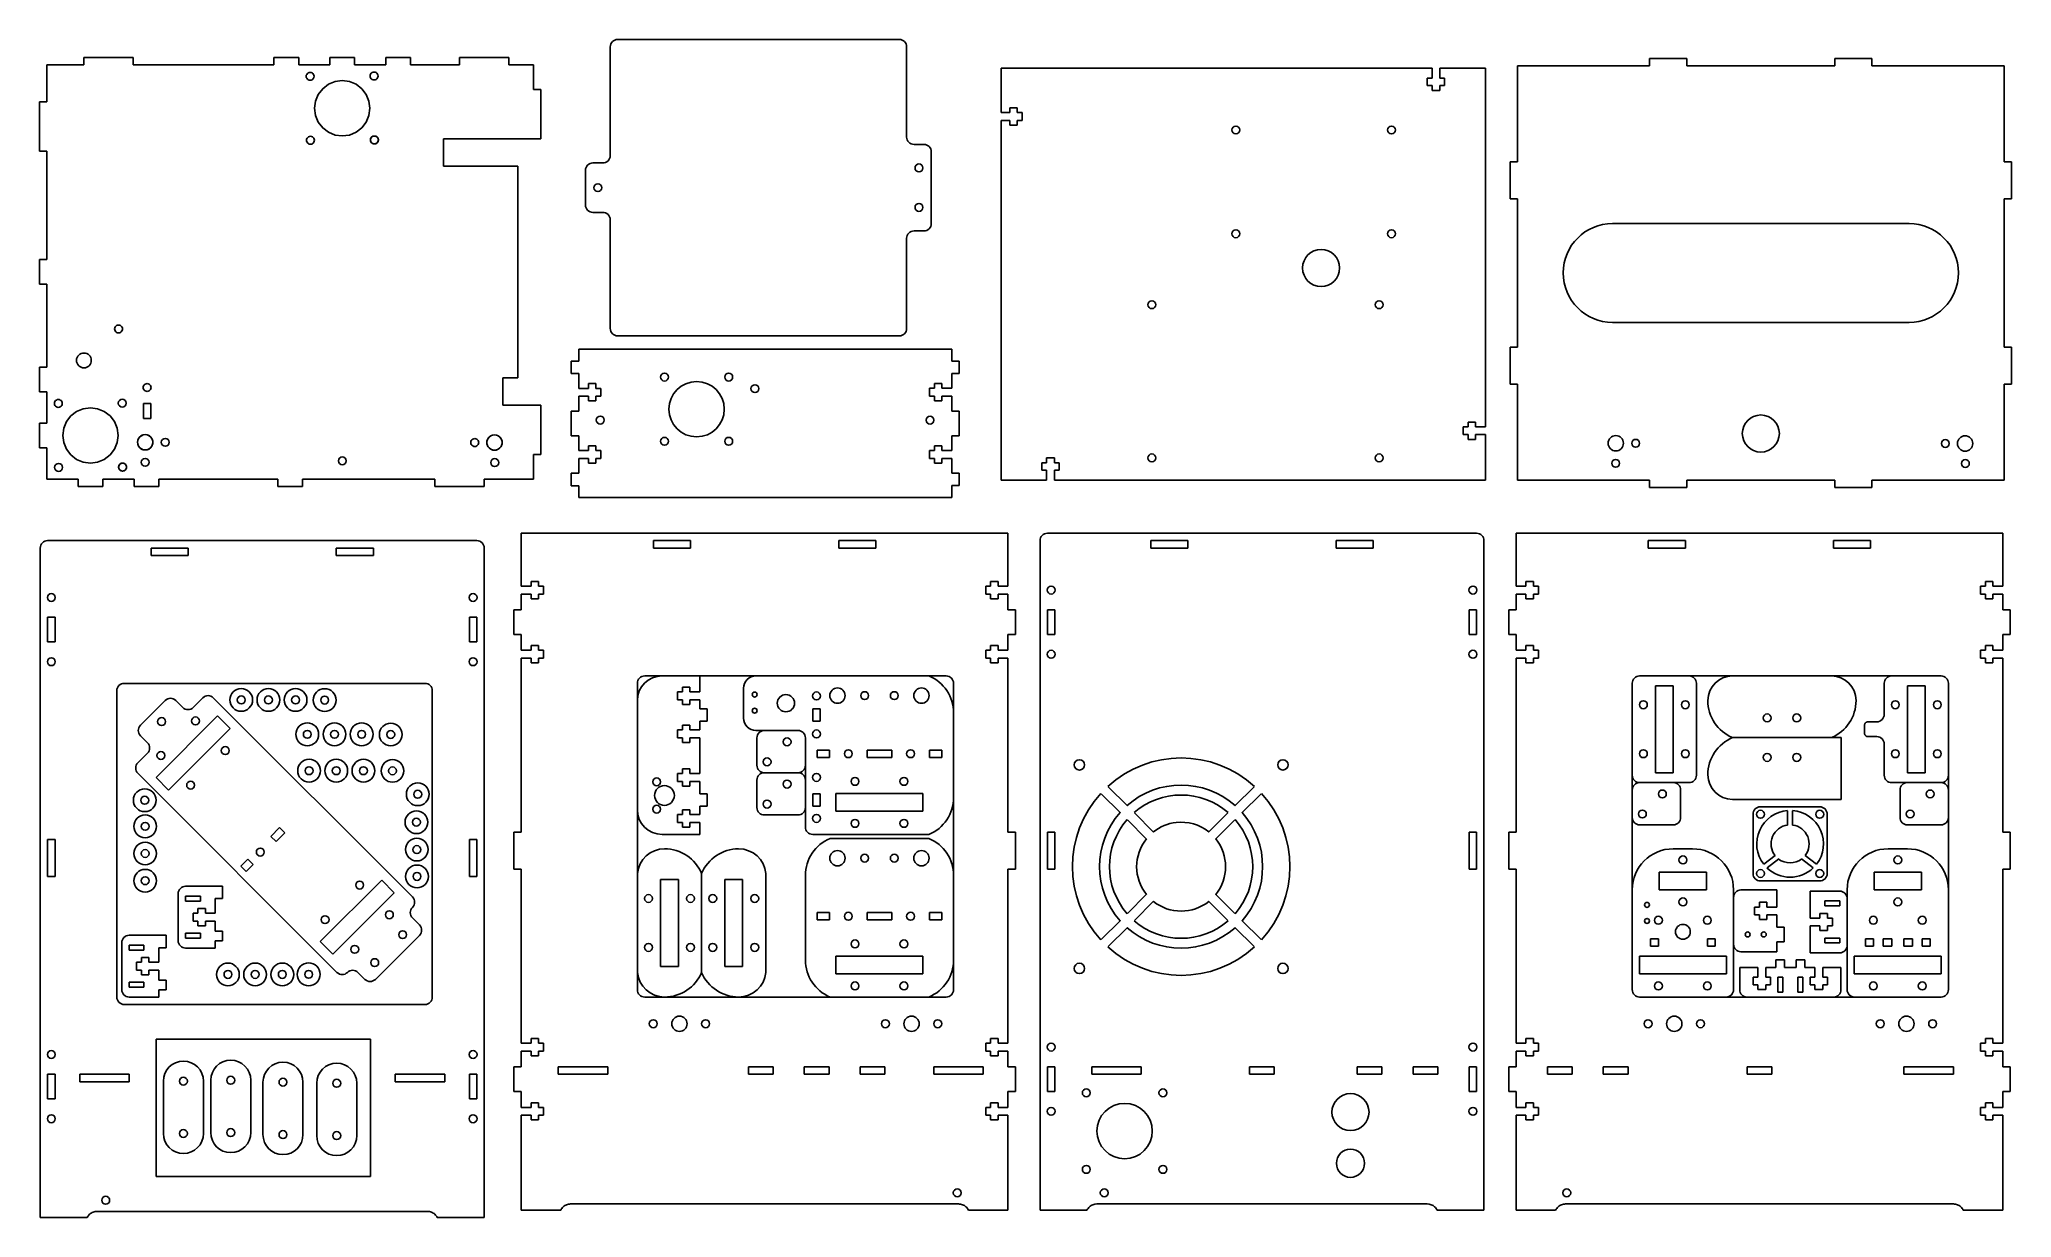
# Model space of a CAD drawing. Header units: millimetres. Extents: x -2 to 796, y -3 to 474.
import ezdxf

# ---------------------------------------------------------------- set-up
doc = ezdxf.new("R2010")
doc.units = ezdxf.units.MM
doc.layers.get('0').update_dxf_attribs({"color": 13, "true_color": 0xff5454})

# ---------------------------------------------------------------- blocks, each defined once
blk = doc.blocks.new('_#60')
for p, q in [((2.3, 8.58), (2.3, 8.58, 3)), ((3.41, 9.04), (3.41, 9.04, 3)), ((4.6, 9.2), (4.6, 9.2, 3)), ((5.79, 9.04), (5.79, 9.04, 3)), ((6.9, 8.58), (6.9, 8.58, 3)), ((0, 4.6), (0, 4.6, 3)), ((0.16, 5.79), (0.16, 5.79, 3)), ((0.16, 3.41), (0.16, 3.41, 3)), ((0.62, 6.9), (0.62, 6.9, 3)), ((0.62, 2.3), (0.62, 2.3, 3)), ((1.35, 7.85), (1.35, 7.85, 3)), ((1.35, 1.35), (1.35, 1.35, 3)), ((2.3, 0.62), (2.3, 0.62, 3)), ((3, 4.6), (3, 4.6, 3)), ((3.05, 5.01), (3.05, 5.01, 3)), ((3.05, 4.19), (3.05, 4.19, 3)), ((3.21, 5.4), (3.21, 5.4, 3)), ((3.21, 3.8), (3.21, 3.8, 3)), ((3.41, 0.16), (3.41, 0.16, 3)), ((3.47, 5.73), (3.47, 5.73, 3)), ((3.47, 3.47), (3.47, 3.47, 3)), ((3.8, 5.99), (3.8, 5.99, 3)), ((3.8, 3.21), (3.8, 3.21, 3)), ((4.19, 6.15), (4.19, 6.15, 3)), ((4.19, 3.05), (4.19, 3.05, 3)), ((4.6, 6.2), (4.6, 6.2, 3)), ((4.6, 3), (4.6, 3, 3)), ((4.6, 0), (4.6, 0, 3)), ((5.01, 6.15), (5.01, 6.15, 3)), ((5.01, 3.05), (5.01, 3.05, 3)), ((5.4, 5.99), (5.4, 5.99, 3)), ((5.4, 3.21), (5.4, 3.21, 3)), ((5.73, 5.73), (5.73, 5.73, 3)), ((5.73, 3.47), (5.73, 3.47, 3)), ((5.79, 0.16), (5.79, 0.16, 3)), ((5.99, 5.4), (5.99, 5.4, 3)), ((5.99, 3.8), (5.99, 3.8, 3)), ((6.15, 5.01), (6.15, 5.01, 3)), ((6.15, 4.19), (6.15, 4.19, 3)), ((6.2, 4.6), (6.2, 4.6, 3)), ((6.9, 0.62), (6.9, 0.62, 3)), ((7.85, 7.85), (7.85, 7.85, 3)), ((7.85, 1.35), (7.85, 1.35, 3)), ((8.58, 6.9), (8.58, 6.9, 3)), ((8.58, 2.3), (8.58, 2.3, 3)), ((9.04, 5.79), (9.04, 5.79, 3)), ((9.04, 3.41), (9.04, 3.41, 3)), ((9.2, 4.6), (9.2, 4.6, 3))]:
    blk.add_line(p, q)
for centre, radius in [((4.6, 4.6), 4.6), ((4.6, 4.6, 3), 4.6), ((4.6, 4.6), 1.6), ((4.6, 4.6, 3), 1.6)]:
    blk.add_circle(centre, radius)
blk = doc.blocks.new('spacer')
blk.add_blockref('_#60', (4.67, 3.65))
blk = doc.blocks.new('_#49')
for p, q in [((0, 3, 48), (0, 0, 48)), ((0, 3, 58), (0, 0, 58)), ((0, 3, 58), (0, 3, 48)), ((3, 3, 233), (0, 3, 233)), ((0, 3, 233), (0, 0, 233)), ((3, 3, 48), (0, 3, 48)), ((0, 3, 58), (3, 3, 58)), ((0, 3, 138), (0, 0, 138)), ((0, 3, 153), (0, 0, 153)), ((0, 3, 153), (0, 3, 138)), ((0, 3, 153), (3, 3, 153)), ((0, 3, 243), (0, 0, 243)), ((0, 3, 243), (0, 3, 233)), ((3, 3, 138), (0, 3, 138)), ((0, 3, 243), (3, 3, 243)), ((0, 0, 48), (0, 0, 58)), ((3, 0, 233), (0, 0, 233)), ((3, 0, 48), (0, 0, 48)), ((0, 0, 58), (3, 0, 58)), ((0, 0, 138), (0, 0, 153)), ((0, 0, 153), (3, 0, 153)), ((0, 0, 243), (3, 0, 243)), ((0, 0, 233), (0, 0, 243)), ((3, 0, 138), (0, 0, 138)), ((7, 3, 38.4), (3, 3, 38.4)), ((3, 3, 38.4), (3, 0, 38.4)), ((3, 3, 274), (3, 0, 274)), ((200.01, 3, 274), (3, 3, 274)), ((7, 3, 249.4), (3, 3, 249.4)), ((3, 3, 249.4), (3, 0, 249.4)), ((3, 3, 233), (3, 0, 233)), ((3, 3, 48), (3, 0, 48)), ((3, 3, 252.6), (3, 0, 252.6)), ((3, 3, 252.6), (3, 3, 274)), ((3, 3, 64.4), (3, 0, 64.4)), ((3, 3, 58), (3, 3, 64.4)), ((3, 3, 58), (3, 0, 58)), ((3, 3), (3, 0)), ((19, 3), (3, 3)), ((3, 3, 38.4), (3, 3)), ((3, 3, 153), (3, 0, 153)), ((3, 3, 252.6), (7, 3, 252.6)), ((3, 3, 41.6), (7, 3, 41.6)), ((3, 3, 41.6), (3, 0, 41.6)), ((3, 3, 223.4), (3, 0, 223.4)), ((3, 3, 153), (3, 3, 223.4)), ((7, 3, 223.4), (3, 3, 223.4)), ((3, 3, 48), (3, 3, 41.6)), ((7, 3, 64.4), (3, 3, 64.4)), ((3, 3, 67.6), (7, 3, 67.6)), ((3, 3, 67.6), (3, 3, 138)), ((3, 3, 226.6), (7, 3, 226.6)), ((3, 3, 226.6), (3, 3, 233)), ((3, 3, 243), (3, 3, 249.4)), ((3, 3, 226.6), (3, 0, 226.6)), ((3, 3, 243), (3, 0, 243)), ((3, 3, 138), (3, 0, 138)), ((3, 3, 67.6), (3, 0, 67.6)), ((7, 0, 38.4), (3, 0, 38.4)), ((3, 0, 274), (200.01, 0, 274)), ((7, 0, 249.4), (3, 0, 249.4)), ((3, 0, 252.6), (3, 0, 274)), ((3, 0, 58), (3, 0, 64.4)), ((19, 0), (3, 0)), ((3, 0, 38.4), (3, 0)), ((3, 0, 252.6), (7, 0, 252.6)), ((3, 0, 243), (3, 0, 249.4)), ((3, 0, 226.6), (3, 0, 233)), ((3, 0, 226.6), (7, 0, 226.6)), ((7, 0, 223.4), (3, 0, 223.4)), ((3, 0, 153), (3, 0, 223.4)), ((3, 0, 67.6), (3, 0, 138)), ((3, 0, 67.6), (7, 0, 67.6)), ((7, 0, 64.4), (3, 0, 64.4)), ((3, 0, 48), (3, 0, 41.6)), ((3, 0, 41.6), (7, 0, 41.6)), ((7, 3, 254.5), (10, 3, 254.5)), ((7, 3, 254.5), (7, 0, 254.5)), ((7, 3, 38.4), (7, 0, 38.4)), ((7, 3, 249.4), (7, 0, 249.4)), ((10, 3, 247.5), (7, 3, 247.5)), ((7, 3, 247.5), (7, 0, 247.5)), ((10, 3, 36.5), (7, 3, 36.5)), ((7, 3, 36.5), (7, 0, 36.5)), ((7, 3, 247.5), (7, 3, 249.4)), ((7, 3, 36.5), (7, 3, 38.4)), ((7, 3, 43.5), (10, 3, 43.5)), ((7, 3, 43.5), (7, 0, 43.5)), ((7, 3, 252.6), (7, 3, 254.5)), ((7, 3, 252.6), (7, 0, 252.6)), ((7, 3, 41.6), (7, 3, 43.5)), ((7, 3, 41.6), (7, 0, 41.6)), ((7, 3, 223.4), (7, 0, 223.4)), ((7, 3, 62.5), (7, 3, 64.4)), ((7, 3, 64.4), (7, 0, 64.4)), ((7, 3, 62.5), (7, 0, 62.5)), ((10, 3, 62.5), (7, 3, 62.5)), ((7, 3, 69.5), (10, 3, 69.5)), ((7, 3, 67.6), (7, 3, 69.5)), ((7, 3, 221.5), (7, 3, 223.4)), ((10, 3, 221.5), (7, 3, 221.5)), ((7, 3, 228.5), (10, 3, 228.5)), ((7, 3, 226.6), (7, 3, 228.5)), ((7, 3, 226.6), (7, 0, 226.6)), ((7, 3, 221.5), (7, 0, 221.5)), ((7, 3, 228.5), (7, 0, 228.5)), ((7, 3, 67.6), (7, 0, 67.6)), ((7, 3, 69.5), (7, 0, 69.5)), ((7, 0, 254.5), (10, 0, 254.5)), ((10, 0, 247.5), (7, 0, 247.5)), ((10, 0, 36.5), (7, 0, 36.5)), ((7, 0, 247.5), (7, 0, 249.4)), ((7, 0, 36.5), (7, 0, 38.4)), ((7, 0, 43.5), (10, 0, 43.5)), ((7, 0, 252.6), (7, 0, 254.5)), ((7, 0, 41.6), (7, 0, 43.5)), ((7, 0, 226.6), (7, 0, 228.5)), ((7, 0, 228.5), (10, 0, 228.5)), ((10, 0, 221.5), (7, 0, 221.5)), ((7, 0, 221.5), (7, 0, 223.4)), ((7, 0, 67.6), (7, 0, 69.5)), ((7, 0, 69.5), (10, 0, 69.5)), ((10, 0, 62.5), (7, 0, 62.5)), ((7, 0, 62.5), (7, 0, 64.4)), ((10, 3, 254.5), (10, 0, 254.5)), ((10, 3, 43.5), (10, 3, 41.6)), ((10, 3, 41.6), (10, 0, 41.6)), ((10, 3, 43.5), (10, 0, 43.5)), ((10, 3, 252.6), (12, 3, 252.6)), ((10, 3, 252.6), (10, 0, 252.6)), ((10, 3, 247.5), (10, 0, 247.5)), ((10, 3, 36.5), (10, 0, 36.5)), ((10, 3, 249.4), (10, 3, 247.5)), ((10, 3, 249.4), (10, 0, 249.4)), ((10, 3, 41.6), (12, 3, 41.6)), ((10, 3, 38.4), (10, 3, 36.5)), ((10, 3, 38.4), (10, 0, 38.4)), ((12, 3, 38.4), (10, 3, 38.4)), ((10, 3, 254.5), (10, 3, 252.6)), ((10, 3, 64.4), (10, 3, 62.5)), ((12, 3, 64.4), (10, 3, 64.4)), ((10, 3, 67.6), (12, 3, 67.6)), ((10, 3, 69.5), (10, 3, 67.6)), ((10, 3, 223.4), (10, 3, 221.5)), ((12, 3, 223.4), (10, 3, 223.4)), ((10, 3, 226.6), (12, 3, 226.6)), ((10, 3, 228.5), (10, 3, 226.6)), ((12, 3, 249.4), (10, 3, 249.4)), ((10, 3, 62.5), (10, 0, 62.5)), ((10, 3, 64.4), (10, 0, 64.4)), ((10, 3, 221.5), (10, 0, 221.5)), ((10, 3, 226.6), (10, 0, 226.6)), ((10, 3, 228.5), (10, 0, 228.5)), ((10, 3, 67.6), (10, 0, 67.6)), ((10, 3, 69.5), (10, 0, 69.5)), ((10, 3, 223.4), (10, 0, 223.4)), ((10, 0, 43.5), (10, 0, 41.6)), ((10, 0, 252.6), (12, 0, 252.6)), ((10, 0, 249.4), (10, 0, 247.5)), ((10, 0, 41.6), (12, 0, 41.6)), ((10, 0, 38.4), (10, 0, 36.5)), ((10, 0, 254.5), (10, 0, 252.6)), ((12, 0, 249.4), (10, 0, 249.4)), ((10, 0, 228.5), (10, 0, 226.6)), ((10, 0, 226.6), (12, 0, 226.6)), ((12, 0, 223.4), (10, 0, 223.4)), ((10, 0, 223.4), (10, 0, 221.5)), ((10, 0, 69.5), (10, 0, 67.6)), ((10, 0, 67.6), (12, 0, 67.6)), ((12, 0, 64.4), (10, 0, 64.4)), ((10, 0, 64.4), (10, 0, 62.5)), ((12, 0, 38.4), (10, 0, 38.4)), ((12, 3, 252.6), (12, 0, 252.6)), ((12, 3, 41.6), (12, 3, 38.4)), ((12, 3, 38.4), (12, 0, 38.4)), ((12, 3, 41.6), (12, 0, 41.6)), ((12, 3, 252.6), (12, 3, 249.4)), ((12, 3, 249.4), (12, 0, 249.4)), ((12, 3, 67.6), (12, 3, 64.4)), ((12, 3, 226.6), (12, 3, 223.4)), ((12, 3, 226.6), (12, 0, 226.6)), ((12, 3, 64.4), (12, 0, 64.4)), ((12, 3, 67.6), (12, 0, 67.6)), ((12, 3, 223.4), (12, 0, 223.4)), ((12, 0, 41.6), (12, 0, 38.4)), ((12, 0, 252.6), (12, 0, 249.4)), ((12, 0, 226.6), (12, 0, 223.4)), ((12, 0, 67.6), (12, 0, 64.4)), ((18, 3, 58), (38, 3, 58)), ((18, 3, 58), (18, 0, 58)), ((18, 3, 55), (18, 3, 58)), ((18, 3, 55), (18, 0, 55)), ((38, 3, 55), (18, 3, 55)), ((18, 0, 58), (38, 0, 58)), ((18, 0, 55), (18, 0, 58)), ((38, 0, 55), (18, 0, 55)), ((19, 3), (19, 0)), ((19.2, 3, 0.36), (19, 3)), ((19.2, 0, 0.36), (19, 0)), ((19.43, 3, 0.71), (19.2, 3, 0.36)), ((19.2, 3, 0.36), (19.2, 0, 0.36)), ((19.43, 0, 0.71), (19.2, 0, 0.36)), ((19.69, 3, 1.03), (19.43, 3, 0.71)), ((19.43, 3, 0.71), (19.43, 0, 0.71)), ((19.69, 0, 1.03), (19.43, 0, 0.71)), ((19.69, 3, 1.03), (19.69, 0, 1.03)), ((19.98, 3, 1.32), (19.69, 3, 1.03)), ((19.98, 0, 1.32), (19.69, 0, 1.03)), ((20.3, 3, 1.59), (19.98, 3, 1.32)), ((19.98, 3, 1.32), (19.98, 0, 1.32)), ((20.3, 0, 1.59), (19.98, 0, 1.32)), ((20.64, 3, 1.82), (20.3, 3, 1.59)), ((20.3, 3, 1.59), (20.3, 0, 1.59)), ((20.64, 0, 1.82), (20.3, 0, 1.59)), ((20.64, 3, 1.82), (20.64, 0, 1.82)), ((21, 3, 2.03), (20.64, 3, 1.82)), ((21, 0, 2.03), (20.64, 0, 1.82)), ((21, 3, 2.03), (21, 0, 2.03)), ((21.38, 3, 2.19), (21, 3, 2.03)), ((21.38, 0, 2.19), (21, 0, 2.03)), ((21.77, 3, 2.33), (21.38, 3, 2.19)), ((21.38, 3, 2.19), (21.38, 0, 2.19)), ((21.77, 0, 2.33), (21.38, 0, 2.19)), ((22.18, 3, 2.42), (21.77, 3, 2.33)), ((21.77, 3, 2.33), (21.77, 0, 2.33)), ((22.18, 0, 2.42), (21.77, 0, 2.33)), ((22.59, 3, 2.48), (22.18, 3, 2.42)), ((22.18, 3, 2.42), (22.18, 0, 2.42)), ((22.59, 0, 2.48), (22.18, 0, 2.42)), ((22.59, 3, 2.48), (23, 3, 2.5)), ((22.59, 3, 2.48), (22.59, 0, 2.48)), ((22.59, 0, 2.48), (23, 0, 2.5)), ((23, 3, 2.5), (23, 0, 2.5)), ((23, 3, 2.5), (180.01, 3, 2.5)), ((23, 0, 2.5), (180.01, 0, 2.5)), ((38, 3, 58), (38, 0, 58)), ((38, 3, 58), (38, 3, 55)), ((38, 3, 55), (38, 0, 55)), ((38, 0, 58), (38, 0, 55)), ((50.01, 3, 213.26), (50.01, 3, 89.26)), ((50.01, 3, 213.26), (50.01, 0, 213.26)), ((50.01, 3, 89.26), (50.01, 0, 89.26)), ((50.01, 0, 213.26), (50.01, 0, 89.26)), ((50.04, 3, 213.65), (50.04, 0, 213.65)), ((50.04, 3, 88.87), (50.04, 0, 88.87)), ((50.11, 3, 88.49), (50.11, 0, 88.49)), ((50.11, 3, 214.04), (50.11, 0, 214.04)), ((50.24, 3, 88.11), (50.24, 0, 88.11)), ((50.24, 3, 214.41), (50.24, 0, 214.41)), ((50.41, 3, 87.76), (50.41, 0, 87.76)), ((50.41, 3, 214.76), (50.41, 0, 214.76)), ((50.63, 3, 215.09), (50.63, 0, 215.09)), ((50.63, 3, 87.44), (50.63, 0, 87.44)), ((50.89, 3, 215.38), (50.89, 0, 215.38)), ((50.89, 3, 87.14), (50.89, 0, 87.14)), ((51.19, 3, 215.64), (51.19, 0, 215.64)), ((51.19, 3, 86.88), (51.19, 0, 86.88)), ((51.51, 3, 215.86), (51.51, 0, 215.86)), ((51.51, 3, 86.66), (51.51, 0, 86.66)), ((51.86, 3, 216.03), (51.86, 0, 216.03)), ((51.86, 3, 86.49), (51.86, 0, 86.49)), ((52.24, 3, 86.36), (52.24, 0, 86.36)), ((52.24, 3, 216.16), (52.24, 0, 216.16)), ((52.62, 3, 86.29), (52.62, 0, 86.29)), ((52.62, 3, 216.24), (52.62, 0, 216.24)), ((175.01, 3, 216.26), (53.01, 3, 216.26)), ((53.01, 3, 216.26), (53.01, 0, 216.26)), ((53.01, 3, 86.26), (53.01, 0, 86.26)), ((53.01, 3, 86.26), (175.01, 3, 86.26)), ((175.01, 0, 216.26), (53.01, 0, 216.26)), ((53.01, 0, 86.26), (175.01, 0, 86.26)), ((54.83, 3, 75.44), (54.83, 0, 75.44)), ((54.89, 3, 75.85), (54.89, 0, 75.85)), ((54.89, 3, 75.02), (54.89, 0, 75.02)), ((55.05, 3, 76.24), (55.05, 0, 76.24)), ((55.05, 3, 74.64), (55.05, 0, 74.64)), ((55.3, 3, 76.57), (55.3, 0, 76.57)), ((55.3, 3, 74.3), (55.3, 0, 74.3)), ((55.63, 3, 76.82), (55.63, 0, 76.82)), ((55.63, 3, 74.05), (55.63, 0, 74.05)), ((56.02, 3, 76.98), (56.02, 0, 76.98)), ((56.02, 3, 73.89), (56.02, 0, 73.89)), ((56.43, 3, 73.84), (56.43, 0, 73.84)), ((56.43, 3, 77.04), (56.43, 0, 77.04)), ((56.51, 3, 268), (56.51, 3, 271)), ((71.51, 3, 268), (56.51, 3, 268)), ((56.51, 3, 271), (71.51, 3, 271)), ((56.51, 3, 271), (56.51, 0, 271)), ((56.51, 3, 268), (56.51, 0, 268)), ((56.51, 0, 268), (56.51, 0, 271)), ((56.51, 0, 271), (71.51, 0, 271)), ((71.51, 0, 268), (56.51, 0, 268)), ((56.85, 3, 73.89), (56.85, 0, 73.89)), ((56.85, 3, 76.98), (56.85, 0, 76.98)), ((57.23, 3, 76.82), (57.23, 0, 76.82)), ((57.23, 3, 74.05), (57.23, 0, 74.05)), ((57.57, 3, 76.57), (57.57, 0, 76.57)), ((57.57, 3, 74.3), (57.57, 0, 74.3)), ((57.82, 3, 76.24), (57.82, 0, 76.24)), ((57.82, 3, 74.64), (57.82, 0, 74.64)), ((57.98, 3, 75.85), (57.98, 0, 75.85)), ((57.98, 3, 75.02), (57.98, 0, 75.02)), ((58.03, 3, 75.44), (58.03, 0, 75.44)), ((63.93, 3, 75.44), (63.93, 0, 75.44)), ((64.04, 3, 76.24), (64.04, 0, 76.24)), ((64.04, 3, 74.63), (64.04, 0, 74.63)), ((64.35, 3, 76.99), (64.35, 0, 76.99)), ((64.35, 3, 73.89), (64.35, 0, 73.89)), ((64.84, 3, 77.63), (64.84, 0, 77.63)), ((64.84, 3, 73.24), (64.84, 0, 73.24)), ((65.48, 3, 78.12), (65.48, 0, 78.12)), ((65.48, 3, 72.75), (65.48, 0, 72.75)), ((66.23, 3, 78.43), (66.23, 0, 78.43)), ((66.23, 3, 72.44), (66.23, 0, 72.44)), ((67.03, 3, 78.54), (67.03, 0, 78.54)), ((67.03, 3, 72.34), (67.03, 0, 72.34)), ((67.84, 3, 78.43), (67.84, 0, 78.43)), ((67.84, 3, 72.44), (67.84, 0, 72.44)), ((68.58, 3, 72.75), (68.58, 0, 72.75)), ((68.58, 3, 78.12), (68.58, 0, 78.12)), ((69.23, 3, 73.24), (69.23, 0, 73.24)), ((69.23, 3, 77.63), (69.23, 0, 77.63)), ((69.72, 3, 73.89), (69.72, 0, 73.89)), ((69.72, 3, 76.99), (69.72, 0, 76.99)), ((70.03, 3, 76.24), (70.03, 0, 76.24)), ((70.03, 3, 74.63), (70.03, 0, 74.63)), ((70.13, 3, 75.44), (70.13, 0, 75.44)), ((71.51, 3, 271), (71.51, 3, 268)), ((71.51, 3, 271), (71.51, 0, 271)), ((71.51, 3, 268), (71.51, 0, 268)), ((71.51, 0, 271), (71.51, 0, 268)), ((76.03, 3, 75.44), (76.03, 0, 75.44)), ((76.09, 3, 75.85), (76.09, 0, 75.85)), ((76.09, 3, 75.02), (76.09, 0, 75.02)), ((76.25, 3, 74.64), (76.25, 0, 74.64)), ((76.25, 3, 76.24), (76.25, 0, 76.24)), ((76.5, 3, 74.3), (76.5, 0, 74.3)), ((76.5, 3, 76.57), (76.5, 0, 76.57)), ((76.83, 3, 76.82), (76.83, 0, 76.82)), ((76.83, 3, 74.05), (76.83, 0, 74.05)), ((77.22, 3, 73.89), (77.22, 0, 73.89)), ((77.22, 3, 76.98), (77.22, 0, 76.98)), ((77.63, 3, 73.84), (77.63, 0, 73.84)), ((77.63, 3, 77.04), (77.63, 0, 77.04)), ((78.05, 3, 73.89), (78.05, 0, 73.89)), ((78.05, 3, 76.98), (78.05, 0, 76.98)), ((78.43, 3, 74.05), (78.43, 0, 74.05)), ((78.43, 3, 76.82), (78.43, 0, 76.82)), ((78.77, 3, 74.3), (78.77, 0, 74.3)), ((78.77, 3, 76.57), (78.77, 0, 76.57)), ((79.02, 3, 74.64), (79.02, 0, 74.64)), ((79.02, 3, 76.24), (79.02, 0, 76.24)), ((79.18, 3, 75.02), (79.18, 0, 75.02)), ((79.18, 3, 75.85), (79.18, 0, 75.85)), ((79.23, 3, 75.44), (79.23, 0, 75.44)), ((94.94, 3, 58), (104.94, 3, 58)), ((94.94, 3, 58), (94.94, 0, 58)), ((104.94, 3, 55), (94.94, 3, 55)), ((94.94, 3, 55), (94.94, 0, 55)), ((94.94, 3, 55), (94.94, 3, 58)), ((94.94, 0, 58), (104.94, 0, 58)), ((104.94, 0, 55), (94.94, 0, 55)), ((94.94, 0, 55), (94.94, 0, 58)), ((104.94, 3, 58), (104.94, 0, 58)), ((104.94, 3, 55), (104.94, 0, 55)), ((104.94, 3, 58), (104.94, 3, 55)), ((104.94, 0, 58), (104.94, 0, 55)), ((117.59, 3, 55), (117.59, 3, 58)), ((117.59, 3, 58), (117.59, 0, 58)), ((117.59, 3, 55), (117.59, 0, 55)), ((127.59, 3, 55), (117.59, 3, 55)), ((117.59, 3, 58), (127.59, 3, 58)), ((117.59, 0, 55), (117.59, 0, 58)), ((127.59, 0, 55), (117.59, 0, 55)), ((117.59, 0, 58), (127.59, 0, 58)), ((127.59, 3, 55), (127.59, 0, 55)), ((127.59, 3, 58), (127.59, 3, 55)), ((127.59, 3, 58), (127.59, 0, 58)), ((127.59, 0, 58), (127.59, 0, 55)), ((131.51, 3, 268), (131.51, 3, 271)), ((146.51, 3, 268), (131.51, 3, 268)), ((131.51, 3, 271), (146.51, 3, 271)), ((131.51, 3, 268), (131.51, 0, 268)), ((131.51, 3, 271), (131.51, 0, 271)), ((131.51, 0, 268), (131.51, 0, 271)), ((131.51, 0, 271), (146.51, 0, 271)), ((146.51, 0, 268), (131.51, 0, 268)), ((150.24, 3, 55), (140.24, 3, 55)), ((140.24, 3, 55), (140.24, 0, 55)), ((140.24, 3, 58), (150.24, 3, 58)), ((140.24, 3, 58), (140.24, 0, 58)), ((140.24, 3, 55), (140.24, 3, 58)), ((150.24, 0, 55), (140.24, 0, 55)), ((140.24, 0, 58), (150.24, 0, 58)), ((140.24, 0, 55), (140.24, 0, 58)), ((146.51, 3, 271), (146.51, 3, 268)), ((146.51, 3, 268), (146.51, 0, 268)), ((146.51, 3, 271), (146.51, 0, 271)), ((146.51, 0, 271), (146.51, 0, 268)), ((148.81, 3, 75.44), (148.81, 0, 75.44)), ((148.87, 3, 75.02), (148.87, 0, 75.02)), ((148.87, 3, 75.85), (148.87, 0, 75.85)), ((149.03, 3, 74.64), (149.03, 0, 74.64)), ((149.03, 3, 76.24), (149.03, 0, 76.24)), ((149.28, 3, 74.3), (149.28, 0, 74.3)), ((149.28, 3, 76.57), (149.28, 0, 76.57)), ((149.61, 3, 74.05), (149.61, 0, 74.05)), ((149.61, 3, 76.82), (149.61, 0, 76.82)), ((150, 3, 73.89), (150, 0, 73.89)), ((150, 3, 76.98), (150, 0, 76.98)), ((150.24, 3, 58), (150.24, 3, 55)), ((150.24, 3, 55), (150.24, 0, 55)), ((150.24, 3, 58), (150.24, 0, 58)), ((150.24, 0, 58), (150.24, 0, 55)), ((150.41, 3, 77.04), (150.41, 0, 77.04)), ((150.41, 3, 73.84), (150.41, 0, 73.84)), ((150.83, 3, 76.98), (150.83, 0, 76.98)), ((150.83, 3, 73.89), (150.83, 0, 73.89)), ((151.21, 3, 76.82), (151.21, 0, 76.82)), ((151.21, 3, 74.05), (151.21, 0, 74.05)), ((151.54, 3, 76.57), (151.54, 0, 76.57)), ((151.54, 3, 74.3), (151.54, 0, 74.3)), ((151.8, 3, 76.24), (151.8, 0, 76.24)), ((151.8, 3, 74.64), (151.8, 0, 74.64)), ((151.96, 3, 75.85), (151.96, 0, 75.85)), ((151.96, 3, 75.02), (151.96, 0, 75.02)), ((152.01, 3, 75.44), (152.01, 0, 75.44)), ((157.91, 3, 75.44), (157.91, 0, 75.44)), ((158.02, 3, 76.24), (158.02, 0, 76.24)), ((158.02, 3, 74.63), (158.02, 0, 74.63)), ((158.33, 3, 76.99), (158.33, 0, 76.99)), ((158.33, 3, 73.89), (158.33, 0, 73.89)), ((158.82, 3, 77.63), (158.82, 0, 77.63)), ((158.82, 3, 73.24), (158.82, 0, 73.24)), ((159.46, 3, 72.75), (159.46, 0, 72.75)), ((159.46, 3, 78.12), (159.46, 0, 78.12)), ((160.21, 3, 72.44), (160.21, 0, 72.44)), ((160.21, 3, 78.43), (160.21, 0, 78.43)), ((161.01, 3, 72.34), (161.01, 0, 72.34)), ((161.01, 3, 78.54), (161.01, 0, 78.54)), ((161.81, 3, 72.44), (161.81, 0, 72.44)), ((161.81, 3, 78.43), (161.81, 0, 78.43)), ((162.56, 3, 78.12), (162.56, 0, 78.12)), ((162.56, 3, 72.75), (162.56, 0, 72.75)), ((163.2, 3, 77.63), (163.2, 0, 77.63)), ((163.2, 3, 73.24), (163.2, 0, 73.24)), ((163.7, 3, 73.89), (163.7, 0, 73.89)), ((163.7, 3, 76.99), (163.7, 0, 76.99)), ((164.01, 3, 74.63), (164.01, 0, 74.63)), ((164.01, 3, 76.24), (164.01, 0, 76.24)), ((164.11, 3, 75.44), (164.11, 0, 75.44)), ((190.01, 3, 55), (170.01, 3, 55)), ((170.01, 3, 55), (170.01, 0, 55)), ((170.01, 3, 58), (190.01, 3, 58)), ((170.01, 3, 58), (170.01, 0, 58)), ((170.01, 3, 55), (170.01, 3, 58)), ((170.01, 3, 75.44), (170.01, 0, 75.44)), ((190.01, 0, 55), (170.01, 0, 55)), ((170.01, 0, 58), (190.01, 0, 58)), ((170.01, 0, 55), (170.01, 0, 58)), ((170.07, 3, 75.85), (170.07, 0, 75.85)), ((170.07, 3, 75.02), (170.07, 0, 75.02)), ((170.23, 3, 76.24), (170.23, 0, 76.24)), ((170.23, 3, 74.64), (170.23, 0, 74.64)), ((170.48, 3, 74.3), (170.48, 0, 74.3)), ((170.48, 3, 76.57), (170.48, 0, 76.57)), ((170.81, 3, 74.05), (170.81, 0, 74.05)), ((170.81, 3, 76.82), (170.81, 0, 76.82)), ((171.2, 3, 76.98), (171.2, 0, 76.98)), ((171.2, 3, 73.89), (171.2, 0, 73.89)), ((171.61, 3, 77.04), (171.61, 0, 77.04)), ((171.61, 3, 73.84), (171.61, 0, 73.84)), ((172.03, 3, 76.98), (172.03, 0, 76.98)), ((172.03, 3, 73.89), (172.03, 0, 73.89)), ((172.41, 3, 76.82), (172.41, 0, 76.82)), ((172.41, 3, 74.05), (172.41, 0, 74.05)), ((172.74, 3, 76.57), (172.74, 0, 76.57)), ((172.74, 3, 74.3), (172.74, 0, 74.3)), ((173, 3, 76.24), (173, 0, 76.24)), ((173, 3, 74.64), (173, 0, 74.64)), ((173.16, 3, 75.02), (173.16, 0, 75.02)), ((173.16, 3, 75.85), (173.16, 0, 75.85)), ((173.21, 3, 75.44), (173.21, 0, 75.44)), ((175.01, 3, 216.26), (175.01, 0, 216.26)), ((175.01, 3, 86.26), (175.01, 0, 86.26)), ((175.4, 3, 216.24), (175.4, 0, 216.24)), ((175.4, 3, 86.29), (175.4, 0, 86.29)), ((175.79, 3, 216.16), (175.79, 0, 216.16)), ((175.79, 3, 86.36), (175.79, 0, 86.36)), ((176.16, 3, 216.03), (176.16, 0, 216.03)), ((176.16, 3, 86.49), (176.16, 0, 86.49)), ((176.51, 3, 86.66), (176.51, 0, 86.66)), ((176.51, 3, 215.86), (176.51, 0, 215.86)), ((176.84, 3, 86.88), (176.84, 0, 86.88)), ((176.84, 3, 215.64), (176.84, 0, 215.64)), ((177.13, 3, 215.38), (177.13, 0, 215.38)), ((177.13, 3, 87.14), (177.13, 0, 87.14)), ((177.39, 3, 215.09), (177.39, 0, 215.09)), ((177.39, 3, 87.44), (177.39, 0, 87.44)), ((177.61, 3, 87.76), (177.61, 0, 87.76)), ((177.61, 3, 214.76), (177.61, 0, 214.76)), ((177.78, 3, 88.11), (177.78, 0, 88.11)), ((177.78, 3, 214.41), (177.78, 0, 214.41)), ((177.91, 3, 7), (177.91, 0, 7)), ((177.91, 3, 88.49), (177.91, 0, 88.49)), ((177.91, 3, 214.04), (177.91, 0, 214.04)), ((177.97, 3, 6.59), (177.97, 0, 6.59)), ((177.97, 3, 7.41), (177.97, 0, 7.41)), ((177.99, 3, 88.87), (177.99, 0, 88.87)), ((177.99, 3, 213.65), (177.99, 0, 213.65)), ((178.01, 3, 89.26), (178.01, 0, 89.26)), ((178.01, 3, 213.26), (178.01, 0, 213.26)), ((178.01, 3, 89.26), (178.01, 3, 213.26)), ((178.01, 0, 89.26), (178.01, 0, 213.26)), ((178.13, 3, 6.2), (178.13, 0, 6.2)), ((178.13, 3, 7.8), (178.13, 0, 7.8)), ((178.38, 3, 5.87), (178.38, 0, 5.87)), ((178.38, 3, 8.13), (178.38, 0, 8.13)), ((178.71, 3, 5.61), (178.71, 0, 5.61)), ((178.71, 3, 8.39), (178.71, 0, 8.39)), ((179.1, 3, 5.45), (179.1, 0, 5.45)), ((179.1, 3, 8.55), (179.1, 0, 8.55)), ((179.51, 3, 8.6), (179.51, 0, 8.6)), ((179.51, 3, 5.4), (179.51, 0, 5.4)), ((179.93, 3, 5.45), (179.93, 0, 5.45)), ((179.93, 3, 8.55), (179.93, 0, 8.55)), ((180.43, 3, 2.48), (180.01, 3, 2.5)), ((180.01, 3, 2.5), (180.01, 0, 2.5)), ((180.43, 0, 2.48), (180.01, 0, 2.5)), ((180.04, 3, 5.5), (180.04, 0, 5.5)), ((180.31, 3, 8.39), (180.31, 0, 8.39)), ((180.31, 3, 5.61), (180.31, 0, 5.61)), ((180.43, 3, 2.48), (180.84, 3, 2.42)), ((180.43, 3, 2.48), (180.43, 0, 2.48)), ((180.43, 0, 2.48), (180.84, 0, 2.42)), ((180.64, 3, 8.13), (180.64, 0, 8.13)), ((180.64, 3, 5.87), (180.64, 0, 5.87)), ((180.84, 3, 2.42), (181.24, 3, 2.33)), ((180.84, 3, 2.42), (180.84, 0, 2.42)), ((180.84, 0, 2.42), (181.24, 0, 2.33)), ((180.9, 3, 7.8), (180.9, 0, 7.8)), ((180.9, 3, 6.2), (180.9, 0, 6.2)), ((181.06, 3, 7.41), (181.06, 0, 7.41)), ((181.06, 3, 6.59), (181.06, 0, 6.59)), ((181.11, 3, 7), (181.11, 0, 7)), ((181.24, 3, 2.33), (181.24, 0, 2.33)), ((181.24, 3, 2.33), (181.63, 3, 2.19)), ((181.24, 0, 2.33), (181.63, 0, 2.19)), ((181.63, 3, 2.19), (182.01, 3, 2.03)), ((181.63, 3, 2.19), (181.63, 0, 2.19)), ((181.63, 0, 2.19), (182.01, 0, 2.03)), ((182.01, 3, 2.03), (182.01, 0, 2.03)), ((182.01, 3, 2.03), (182.37, 3, 1.82)), ((182.01, 0, 2.03), (182.37, 0, 1.82)), ((182.37, 3, 1.82), (182.37, 0, 1.82)), ((182.37, 3, 1.82), (182.71, 3, 1.59)), ((182.37, 0, 1.82), (182.71, 0, 1.59)), ((182.71, 3, 1.59), (182.71, 0, 1.59)), ((182.71, 3, 1.59), (183.03, 3, 1.32)), ((182.71, 0, 1.59), (183.03, 0, 1.32)), ((183.03, 3, 1.32), (183.32, 3, 1.03)), ((183.03, 3, 1.32), (183.03, 0, 1.32)), ((183.03, 0, 1.32), (183.32, 0, 1.03)), ((183.32, 3, 1.03), (183.32, 0, 1.03)), ((183.32, 3, 1.03), (183.58, 3, 0.71)), ((183.32, 0, 1.03), (183.58, 0, 0.71)), ((183.58, 3, 0.71), (183.81, 3, 0.36)), ((183.58, 3, 0.71), (183.58, 0, 0.71)), ((183.58, 0, 0.71), (183.81, 0, 0.36)), ((183.81, 3, 0.36), (183.81, 0, 0.36)), ((183.81, 3, 0.36), (184.01, 3)), ((183.81, 0, 0.36), (184.01, 0)), ((184.01, 3), (184.01, 0)), ((200.01, 3), (184.01, 3)), ((200.01, 0), (184.01, 0)), ((190.01, 3, 55), (190.01, 0, 55)), ((190.01, 3, 58), (190.01, 0, 58)), ((190.01, 3, 58), (190.01, 3, 55)), ((190.01, 0, 58), (190.01, 0, 55)), ((191.01, 3, 252.6), (193.01, 3, 252.6)), ((191.01, 3, 252.6), (191.01, 0, 252.6)), ((191.01, 3, 223.4), (193.01, 3, 223.4)), ((191.01, 3, 223.4), (191.01, 0, 223.4)), ((191.01, 3, 38.4), (193.01, 3, 38.4)), ((191.01, 3, 38.4), (191.01, 0, 38.4)), ((193.01, 3, 64.4), (191.01, 3, 64.4)), ((191.01, 3, 64.4), (191.01, 0, 64.4)), ((191.01, 3, 249.4), (191.01, 3, 252.6)), ((193.01, 3, 249.4), (191.01, 3, 249.4)), ((193.01, 3, 226.6), (191.01, 3, 226.6)), ((191.01, 3, 226.6), (191.01, 3, 223.4)), ((191.01, 3, 67.6), (193.01, 3, 67.6)), ((191.01, 3, 64.4), (191.01, 3, 67.6)), ((193.01, 3, 41.6), (191.01, 3, 41.6)), ((191.01, 3, 41.6), (191.01, 3, 38.4)), ((191.01, 3, 67.6), (191.01, 0, 67.6)), ((191.01, 3, 41.6), (191.01, 0, 41.6)), ((191.01, 3, 249.4), (191.01, 0, 249.4)), ((191.01, 3, 226.6), (191.01, 0, 226.6)), ((191.01, 0, 252.6), (193.01, 0, 252.6)), ((191.01, 0, 38.4), (193.01, 0, 38.4)), ((191.01, 0, 41.6), (191.01, 0, 38.4)), ((193.01, 0, 41.6), (191.01, 0, 41.6)), ((193.01, 0, 64.4), (191.01, 0, 64.4)), ((191.01, 0, 64.4), (191.01, 0, 67.6)), ((191.01, 0, 67.6), (193.01, 0, 67.6)), ((191.01, 0, 223.4), (193.01, 0, 223.4)), ((191.01, 0, 226.6), (191.01, 0, 223.4)), ((193.01, 0, 226.6), (191.01, 0, 226.6)), ((193.01, 0, 249.4), (191.01, 0, 249.4)), ((191.01, 0, 249.4), (191.01, 0, 252.6)), ((193.01, 3, 252.6), (193.01, 3, 254.5)), ((193.01, 3, 254.5), (193.01, 0, 254.5)), ((193.01, 3, 252.6), (193.01, 0, 252.6)), ((196.01, 3, 247.5), (193.01, 3, 247.5)), ((193.01, 3, 247.5), (193.01, 0, 247.5)), ((193.01, 3, 223.4), (193.01, 0, 223.4)), ((193.01, 3, 38.4), (193.01, 0, 38.4)), ((193.01, 3, 62.5), (193.01, 3, 64.4)), ((193.01, 3, 64.4), (193.01, 0, 64.4)), ((193.01, 3, 62.5), (193.01, 0, 62.5)), ((193.01, 3, 254.5), (196.01, 3, 254.5)), ((193.01, 3, 247.5), (193.01, 3, 249.4)), ((196.01, 3, 228.5), (193.01, 3, 228.5)), ((193.01, 3, 228.5), (193.01, 3, 226.6)), ((193.01, 3, 223.4), (193.01, 3, 221.5)), ((193.01, 3, 221.5), (196.01, 3, 221.5)), ((193.01, 3, 69.5), (196.01, 3, 69.5)), ((193.01, 3, 67.6), (193.01, 3, 69.5)), ((196.01, 3, 62.5), (193.01, 3, 62.5)), ((196.01, 3, 43.5), (193.01, 3, 43.5)), ((193.01, 3, 43.5), (193.01, 3, 41.6)), ((193.01, 3, 38.4), (193.01, 3, 36.5)), ((193.01, 3, 36.5), (196.01, 3, 36.5)), ((193.01, 3, 249.4), (193.01, 0, 249.4)), ((193.01, 3, 221.5), (193.01, 0, 221.5)), ((193.01, 3, 36.5), (193.01, 0, 36.5)), ((193.01, 3, 41.6), (193.01, 0, 41.6)), ((193.01, 3, 228.5), (193.01, 0, 228.5)), ((193.01, 3, 226.6), (193.01, 0, 226.6)), ((193.01, 3, 67.6), (193.01, 0, 67.6)), ((193.01, 3, 69.5), (193.01, 0, 69.5)), ((193.01, 3, 43.5), (193.01, 0, 43.5)), ((193.01, 0, 252.6), (193.01, 0, 254.5)), ((193.01, 0, 36.5), (196.01, 0, 36.5)), ((193.01, 0, 38.4), (193.01, 0, 36.5)), ((193.01, 0, 43.5), (193.01, 0, 41.6)), ((196.01, 0, 43.5), (193.01, 0, 43.5)), ((196.01, 0, 62.5), (193.01, 0, 62.5)), ((193.01, 0, 62.5), (193.01, 0, 64.4)), ((193.01, 0, 67.6), (193.01, 0, 69.5)), ((193.01, 0, 69.5), (196.01, 0, 69.5)), ((193.01, 0, 221.5), (196.01, 0, 221.5)), ((193.01, 0, 223.4), (193.01, 0, 221.5)), ((193.01, 0, 228.5), (193.01, 0, 226.6)), ((196.01, 0, 228.5), (193.01, 0, 228.5)), ((196.01, 0, 247.5), (193.01, 0, 247.5)), ((193.01, 0, 247.5), (193.01, 0, 249.4)), ((193.01, 0, 254.5), (196.01, 0, 254.5)), ((200.01, 3, 249.4), (196.01, 3, 249.4)), ((196.01, 3, 249.4), (196.01, 0, 249.4)), ((196.01, 3, 247.5), (196.01, 0, 247.5)), ((196.01, 3, 221.5), (196.01, 3, 223.4)), ((196.01, 3, 221.5), (196.01, 0, 221.5)), ((196.01, 3, 223.4), (196.01, 0, 223.4)), ((196.01, 3, 226.6), (196.01, 3, 228.5)), ((196.01, 3, 226.6), (196.01, 0, 226.6)), ((196.01, 3, 228.5), (196.01, 0, 228.5)), ((196.01, 3, 254.5), (196.01, 3, 252.6)), ((196.01, 3, 252.6), (196.01, 0, 252.6)), ((196.01, 3, 254.5), (196.01, 0, 254.5)), ((196.01, 3, 41.6), (196.01, 3, 43.5)), ((196.01, 3, 41.6), (196.01, 0, 41.6)), ((196.01, 3, 43.5), (196.01, 0, 43.5)), ((196.01, 3, 249.4), (196.01, 3, 247.5)), ((196.01, 3, 252.6), (200.01, 3, 252.6)), ((200.01, 3, 226.6), (196.01, 3, 226.6)), ((196.01, 3, 223.4), (200.01, 3, 223.4)), ((196.01, 3, 67.6), (200.01, 3, 67.6)), ((196.01, 3, 69.5), (196.01, 3, 67.6)), ((196.01, 3, 64.4), (196.01, 3, 62.5)), ((200.01, 3, 64.4), (196.01, 3, 64.4)), ((200.01, 3, 41.6), (196.01, 3, 41.6)), ((196.01, 3, 36.5), (196.01, 3, 38.4)), ((196.01, 3, 38.4), (200.01, 3, 38.4)), ((196.01, 3, 64.4), (196.01, 0, 64.4)), ((196.01, 3, 38.4), (196.01, 0, 38.4)), ((196.01, 3, 36.5), (196.01, 0, 36.5)), ((196.01, 3, 69.5), (196.01, 0, 69.5)), ((196.01, 3, 67.6), (196.01, 0, 67.6)), ((196.01, 3, 62.5), (196.01, 0, 62.5)), ((200.01, 0, 249.4), (196.01, 0, 249.4)), ((196.01, 0, 38.4), (200.01, 0, 38.4)), ((196.01, 0, 36.5), (196.01, 0, 38.4)), ((196.01, 0, 41.6), (196.01, 0, 43.5)), ((200.01, 0, 41.6), (196.01, 0, 41.6)), ((200.01, 0, 64.4), (196.01, 0, 64.4)), ((196.01, 0, 64.4), (196.01, 0, 62.5)), ((196.01, 0, 69.5), (196.01, 0, 67.6)), ((196.01, 0, 67.6), (200.01, 0, 67.6)), ((196.01, 0, 223.4), (200.01, 0, 223.4)), ((196.01, 0, 221.5), (196.01, 0, 223.4)), ((196.01, 0, 226.6), (196.01, 0, 228.5)), ((200.01, 0, 226.6), (196.01, 0, 226.6)), ((196.01, 0, 249.4), (196.01, 0, 247.5)), ((196.01, 0, 254.5), (196.01, 0, 252.6)), ((196.01, 0, 252.6), (200.01, 0, 252.6)), ((200.01, 3), (200.01, 0)), ((200.01, 3, 274), (200.01, 0, 274)), ((203.01, 3, 58), (200.01, 3, 58)), ((200.01, 3, 58), (200.01, 0, 58)), ((200.01, 3, 249.4), (200.01, 0, 249.4)), ((200.01, 3, 41.6), (200.01, 0, 41.6)), ((200.01, 3, 48), (200.01, 3, 41.6)), ((200.01, 3, 48), (200.01, 0, 48)), ((203.01, 3, 153), (200.01, 3, 153)), ((200.01, 3, 153), (200.01, 0, 153)), ((200.01, 3, 226.6), (200.01, 0, 226.6)), ((200.01, 3, 226.6), (200.01, 3, 233)), ((200.01, 3, 233), (200.01, 0, 233)), ((203.01, 3, 243), (200.01, 3, 243)), ((200.01, 3, 243), (200.01, 0, 243)), ((200.01, 3, 243), (200.01, 3, 249.4)), ((200.01, 3, 252.6), (200.01, 3, 274)), ((200.01, 3, 233), (203.01, 3, 233)), ((200.01, 3, 153), (200.01, 3, 223.4)), ((200.01, 3, 138), (203.01, 3, 138)), ((200.01, 3, 67.6), (200.01, 3, 138)), ((200.01, 3, 58), (200.01, 3, 64.4)), ((203.01, 3, 48), (200.01, 3, 48)), ((200.01, 3, 38.4), (200.01, 3)), ((200.01, 3, 64.4), (200.01, 0, 64.4)), ((200.01, 3, 252.6), (200.01, 0, 252.6)), ((200.01, 3, 67.6), (200.01, 0, 67.6)), ((200.01, 3, 138), (200.01, 0, 138)), ((200.01, 3, 223.4), (200.01, 0, 223.4)), ((200.01, 3, 38.4), (200.01, 0, 38.4)), ((203.01, 0, 58), (200.01, 0, 58)), ((200.01, 0, 48), (200.01, 0, 41.6)), ((200.01, 0, 38.4), (200.01, 0)), ((203.01, 0, 48), (200.01, 0, 48)), ((200.01, 0, 58), (200.01, 0, 64.4)), ((200.01, 0, 67.6), (200.01, 0, 138)), ((200.01, 0, 138), (203.01, 0, 138)), ((203.01, 0, 153), (200.01, 0, 153)), ((200.01, 0, 153), (200.01, 0, 223.4)), ((200.01, 0, 226.6), (200.01, 0, 233)), ((200.01, 0, 233), (203.01, 0, 233)), ((203.01, 0, 243), (200.01, 0, 243)), ((200.01, 0, 243), (200.01, 0, 249.4)), ((200.01, 0, 252.6), (200.01, 0, 274)), ((203.01, 3, 48), (203.01, 0, 48)), ((203.01, 3, 48), (203.01, 3, 58)), ((203.01, 3, 58), (203.01, 0, 58)), ((203.01, 3, 233), (203.01, 0, 233)), ((203.01, 3, 233), (203.01, 3, 243)), ((203.01, 3, 243), (203.01, 0, 243)), ((203.01, 3, 153), (203.01, 0, 153)), ((203.01, 3, 138), (203.01, 3, 153)), ((203.01, 3, 138), (203.01, 0, 138)), ((203.01, 0, 58), (203.01, 0, 48)), ((203.01, 0, 243), (203.01, 0, 233)), ((203.01, 0, 153), (203.01, 0, 138))]:
    blk.add_line(p, q)
at = {"extrusion": (7.85281e-32, -1, 2.93071e-31)}
blk.add_circle((56.43, 75.44, -3), 1.6, dxfattribs=at)
at = {"extrusion": (0, -1, 3.14112e-31)}
blk.add_circle((56.43, 75.44, 0), 1.6, dxfattribs=at)
at = {"extrusion": (0, -1, 0)}
for centre in [(67.03, 75.44, -3), (161.01, 75.44, -3)]:
    blk.add_circle(centre, 3.1, dxfattribs=at)
at = {"extrusion": (0, -1, 2.09408e-31)}
for centre, radius in [((67.03, 75.44, 0), 3.1), ((77.63, 75.44, 0), 1.6)]:
    blk.add_circle(centre, radius, dxfattribs=at)
at = {"extrusion": (1.04704e-31, -1, 3.90761e-31)}
blk.add_circle((77.63, 75.44, -3), 1.6, dxfattribs=at)
at = {"extrusion": (5.23521e-32, -1, 1.95381e-31)}
blk.add_circle((150.41, 75.44, -3), 1.6, dxfattribs=at)
at = {"extrusion": (0, -1, 2.80554e-32)}
blk.add_circle((150.41, 75.44, 0), 1.6, dxfattribs=at)
at = {"extrusion": (-1.04704e-31, -1, 2.80554e-32)}
blk.add_circle((161.01, 75.44, 0), 3.1, dxfattribs=at)
at = {"extrusion": (1.23866e-31, -1, 0)}
blk.add_circle((171.61, 75.44, -3), 1.6, dxfattribs=at)
at = {"extrusion": (-1.81353e-31, -1, 0)}
blk.add_circle((171.61, 75.44, 0), 1.6, dxfattribs=at)
at = {"extrusion": (0, -1, 8.62419e-32)}
for centre in [(179.51, 7, -3), (179.51, 7, 0)]:
    blk.add_circle(centre, 1.6, dxfattribs=at)
at = {"extrusion": (0, -1, 0)}
for centre, start, end in [((53.01, 213.26, -3), 90, 180), ((53.01, 89.26, -3), 180, 270), ((53.01, 213.26, 0), 90, 180), ((53.01, 89.26, 0), 180, 270)]:
    blk.add_arc(centre, 3, start, end, dxfattribs=at)
at = {"extrusion": (0, 1, 0)}
for centre, start, end in [((-175.01, 89.26, 3), 180, 270), ((-175.01, 213.26, 3), 90, 180), ((-175.01, 89.26, 0), 180, 270), ((-175.01, 213.26, 0), 90, 180)]:
    blk.add_arc(centre, 3, start, end, dxfattribs=at)
blk = doc.blocks.new('_#48')
for p, q in [((0, 179.72, 271), (3, 179.72, 271)), ((0, 179.72, 271), (0, 179.72)), ((0, 179.72), (3, 179.72)), ((0, 179.72), (0, 160.72)), ((0, 179.69, 271.39), (3, 179.69, 271.39)), ((0, 179.62, 271.78), (3, 179.62, 271.78)), ((0, 179.49, 272.15), (3, 179.49, 272.15)), ((0, 179.32, 272.5), (3, 179.32, 272.5)), ((0, 179.1, 272.83), (3, 179.1, 272.83)), ((0, 178.84, 273.12), (3, 178.84, 273.12)), ((0, 178.54, 273.38), (3, 178.54, 273.38)), ((0, 178.22, 273.6), (3, 178.22, 273.6)), ((0, 177.87, 273.77), (3, 177.87, 273.77)), ((0, 177.49, 273.9), (3, 177.49, 273.9)), ((0, 177.11, 273.97), (3, 177.11, 273.97)), ((0, 176.82, 66), (3, 176.82, 66)), ((0, 176.82, 225), (3, 176.82, 225)), ((0, 176.82, 251), (3, 176.82, 251)), ((0, 176.82, 40), (3, 176.82, 40)), ((0, 176.76, 66.41), (3, 176.76, 66.41)), ((0, 176.76, 65.59), (3, 176.76, 65.59)), ((0, 176.76, 224.59), (3, 176.76, 224.59)), ((0, 176.76, 250.59), (3, 176.76, 250.59)), ((0, 176.76, 225.41), (3, 176.76, 225.41)), ((0, 176.76, 39.59), (3, 176.76, 39.59)), ((0, 176.76, 40.41), (3, 176.76, 40.41)), ((0, 176.76, 251.41), (3, 176.76, 251.41)), ((0, 173.72, 243), (0, 176.72, 243)), ((0, 176.72, 243), (3, 176.72, 243)), ((0, 176.72, 138), (0, 173.72, 138)), ((0, 176.72, 138), (3, 176.72, 138)), ((0, 176.72, 243), (0, 176.72, 233)), ((0, 176.72, 233), (3, 176.72, 233)), ((0, 176.72, 233), (0, 173.72, 233)), ((0, 173.72, 153), (0, 176.72, 153)), ((0, 176.72, 153), (3, 176.72, 153)), ((0, 176.72, 58), (0, 176.72, 48)), ((0, 173.72, 58), (0, 176.72, 58)), ((0, 176.72, 48), (0, 173.72, 48)), ((0, 176.72, 153), (0, 176.72, 138)), ((0, 176.72, 48), (3, 176.72, 48)), ((0, 176.72, 58), (3, 176.72, 58)), ((0, 3, 274), (0, 176.72, 274)), ((0, 176.72, 274), (3, 176.72, 274)), ((0, 176.6, 66.8), (3, 176.6, 66.8)), ((0, 176.6, 65.2), (3, 176.6, 65.2)), ((0, 176.6, 250.2), (3, 176.6, 250.2)), ((0, 176.6, 225.8), (3, 176.6, 225.8)), ((0, 176.6, 224.2), (3, 176.6, 224.2)), ((0, 176.6, 39.2), (3, 176.6, 39.2)), ((0, 176.6, 40.8), (3, 176.6, 40.8)), ((0, 176.6, 251.8), (3, 176.6, 251.8)), ((0, 176.35, 223.87), (3, 176.35, 223.87)), ((0, 176.35, 67.13), (3, 176.35, 67.13)), ((0, 176.35, 64.87), (3, 176.35, 64.87)), ((0, 176.35, 226.13), (3, 176.35, 226.13)), ((0, 176.35, 252.13), (3, 176.35, 252.13)), ((0, 176.35, 41.13), (3, 176.35, 41.13)), ((0, 176.35, 249.87), (3, 176.35, 249.87)), ((0, 176.35, 38.87), (3, 176.35, 38.87)), ((0, 176.02, 223.61), (3, 176.02, 223.61)), ((0, 176.02, 67.39), (3, 176.02, 67.39)), ((0, 176.02, 64.61), (3, 176.02, 64.61)), ((0, 176.02, 226.39), (3, 176.02, 226.39)), ((0, 176.02, 252.39), (3, 176.02, 252.39)), ((0, 176.02, 41.39), (3, 176.02, 41.39)), ((0, 176.02, 249.61), (3, 176.02, 249.61)), ((0, 176.02, 38.61), (3, 176.02, 38.61)), ((3, 179.72), (3, 179.72, 271)), ((3, 179.72), (3, 160.72)), ((3, 176.72, 274), (3, 3, 274)), ((3, 176.72, 233), (3, 173.72, 233)), ((3, 176.72, 243), (3, 176.72, 233)), ((3, 173.72, 243), (3, 176.72, 243)), ((3, 176.72, 138), (3, 173.72, 138)), ((3, 176.72, 153), (3, 176.72, 138)), ((3, 173.72, 153), (3, 176.72, 153)), ((3, 176.72, 48), (3, 173.72, 48)), ((3, 176.72, 58), (3, 176.72, 48)), ((3, 173.72, 58), (3, 176.72, 58)), ((0, 175.63, 64.45), (3, 175.63, 64.45)), ((0, 175.63, 223.45), (3, 175.63, 223.45)), ((0, 175.63, 67.55), (3, 175.63, 67.55)), ((0, 175.63, 252.55), (3, 175.63, 252.55)), ((0, 175.63, 226.55), (3, 175.63, 226.55)), ((0, 175.63, 249.45), (3, 175.63, 249.45)), ((0, 175.63, 38.45), (3, 175.63, 38.45)), ((0, 175.63, 41.55), (3, 175.63, 41.55)), ((0, 175.22, 64.4), (3, 175.22, 64.4)), ((0, 175.22, 223.4), (3, 175.22, 223.4)), ((0, 175.22, 67.6), (3, 175.22, 67.6)), ((0, 175.22, 252.6), (3, 175.22, 252.6)), ((0, 175.22, 226.6), (3, 175.22, 226.6)), ((0, 175.22, 41.6), (3, 175.22, 41.6)), ((0, 175.22, 38.4), (3, 175.22, 38.4)), ((0, 175.22, 249.4), (3, 175.22, 249.4)), ((0, 174.8, 223.45), (3, 174.8, 223.45)), ((0, 174.8, 64.45), (3, 174.8, 64.45)), ((0, 174.8, 226.55), (3, 174.8, 226.55)), ((0, 174.8, 67.55), (3, 174.8, 67.55)), ((0, 174.8, 252.55), (3, 174.8, 252.55)), ((0, 174.8, 41.55), (3, 174.8, 41.55)), ((0, 174.8, 38.45), (3, 174.8, 38.45)), ((0, 174.8, 249.45), (3, 174.8, 249.45)), ((0, 174.42, 64.61), (3, 174.42, 64.61)), ((0, 174.42, 223.61), (3, 174.42, 223.61)), ((0, 174.42, 226.39), (3, 174.42, 226.39)), ((0, 174.42, 38.61), (3, 174.42, 38.61)), ((0, 174.42, 67.39), (3, 174.42, 67.39)), ((0, 174.42, 252.39), (3, 174.42, 252.39)), ((0, 174.42, 41.39), (3, 174.42, 41.39)), ((0, 174.42, 249.61), (3, 174.42, 249.61)), ((0, 174.09, 64.87), (3, 174.09, 64.87)), ((0, 174.09, 67.13), (3, 174.09, 67.13)), ((0, 174.09, 226.13), (3, 174.09, 226.13)), ((0, 174.09, 38.87), (3, 174.09, 38.87)), ((0, 174.09, 252.13), (3, 174.09, 252.13)), ((0, 174.09, 249.87), (3, 174.09, 249.87)), ((0, 174.09, 41.13), (3, 174.09, 41.13)), ((0, 174.09, 223.87), (3, 174.09, 223.87)), ((0, 173.83, 66.8), (3, 173.83, 66.8)), ((0, 173.83, 225.8), (3, 173.83, 225.8)), ((0, 173.83, 65.2), (3, 173.83, 65.2)), ((0, 173.83, 224.2), (3, 173.83, 224.2)), ((0, 173.83, 250.2), (3, 173.83, 250.2)), ((0, 173.83, 39.2), (3, 173.83, 39.2)), ((0, 173.83, 40.8), (3, 173.83, 40.8)), ((0, 173.83, 251.8), (3, 173.83, 251.8)), ((0, 173.72, 243), (3, 173.72, 243)), ((0, 173.72, 138), (3, 173.72, 138)), ((0, 173.72, 233), (3, 173.72, 233)), ((0, 173.72, 138), (0, 173.72, 153)), ((0, 173.72, 153), (3, 173.72, 153)), ((0, 173.72, 233), (0, 173.72, 243)), ((0, 173.72, 48), (0, 173.72, 58)), ((0, 173.72, 48), (3, 173.72, 48)), ((0, 173.72, 58), (3, 173.72, 58)), ((0, 173.67, 65.59), (3, 173.67, 65.59)), ((0, 173.67, 225.41), (3, 173.67, 225.41)), ((0, 173.67, 66.41), (3, 173.67, 66.41)), ((0, 173.67, 224.59), (3, 173.67, 224.59)), ((0, 173.67, 39.59), (3, 173.67, 39.59)), ((0, 173.67, 251.41), (3, 173.67, 251.41)), ((0, 173.67, 250.59), (3, 173.67, 250.59)), ((0, 173.67, 40.41), (3, 173.67, 40.41)), ((0, 173.62, 66), (3, 173.62, 66)), ((0, 173.62, 225), (3, 173.62, 225)), ((0, 173.62, 251), (3, 173.62, 251)), ((0, 173.62, 40), (3, 173.62, 40)), ((3, 173.72, 233), (3, 173.72, 243)), ((3, 173.72, 138), (3, 173.72, 153)), ((3, 173.72, 48), (3, 173.72, 58)), ((0, 166.61, 139.04), (3, 166.61, 139.04)), ((0, 165.91, 97.84), (3, 165.91, 97.84)), ((0, 165.91, 180.24), (3, 165.91, 180.24)), ((0, 165.84, 98.38), (3, 165.84, 98.38)), ((0, 165.84, 179.69), (3, 165.84, 179.69)), ((0, 165.84, 97.29), (3, 165.84, 97.29)), ((0, 165.84, 180.78), (3, 165.84, 180.78)), ((0, 165.63, 98.89), (3, 165.63, 98.89)), ((0, 165.63, 179.19), (3, 165.63, 179.19)), ((0, 165.63, 96.79), (3, 165.63, 96.79)), ((0, 165.63, 181.29), (3, 165.63, 181.29)), ((0, 165.3, 99.32), (3, 165.3, 99.32)), ((0, 165.3, 178.75), (3, 165.3, 178.75)), ((0, 165.3, 96.35), (3, 165.3, 96.35)), ((0, 165.3, 181.72), (3, 165.3, 181.72)), ((0, 165.11, 150.42), (3, 165.11, 150.42)), ((0, 165.11, 127.65), (3, 165.11, 127.65)), ((0, 164.86, 96.02), (3, 164.86, 96.02)), ((0, 164.86, 178.42), (3, 164.86, 178.42)), ((0, 164.86, 99.65), (3, 164.86, 99.65)), ((0, 164.86, 182.05), (3, 164.86, 182.05)), ((0, 164.36, 99.86), (3, 164.36, 99.86)), ((0, 164.36, 178.21), (3, 164.36, 178.21)), ((0, 164.36, 95.81), (3, 164.36, 95.81)), ((0, 164.36, 182.26), (3, 164.36, 182.26)), ((0, 163.81, 99.94), (3, 163.81, 99.94)), ((0, 163.81, 178.14), (3, 163.81, 178.14)), ((0, 163.81, 182.34), (3, 163.81, 182.34)), ((0, 163.81, 95.74), (3, 163.81, 95.74)), ((0, 163.27, 99.86), (3, 163.27, 99.86)), ((0, 163.27, 95.81), (3, 163.27, 95.81)), ((0, 163.27, 182.26), (3, 163.27, 182.26)), ((0, 163.27, 178.21), (3, 163.27, 178.21)), ((0, 162.76, 99.65), (3, 162.76, 99.65)), ((0, 162.76, 96.02), (3, 162.76, 96.02)), ((0, 162.76, 182.05), (3, 162.76, 182.05)), ((0, 162.76, 178.42), (3, 162.76, 178.42)), ((0, 162.59, 47.5), (3, 162.59, 47.5)), ((0, 162.59, 16.5), (3, 162.59, 16.5)), ((0, 162.53, 47.91), (3, 162.53, 47.91)), ((0, 162.53, 47.09), (3, 162.53, 47.09)), ((0, 162.53, 16.91), (3, 162.53, 16.91)), ((0, 162.53, 16.09), (3, 162.53, 16.09)), ((0, 162.37, 46.7), (3, 162.37, 46.7)), ((0, 162.37, 48.3), (3, 162.37, 48.3)), ((0, 162.37, 15.7), (3, 162.37, 15.7)), ((0, 162.37, 17.3), (3, 162.37, 17.3)), ((0, 162.33, 99.32), (3, 162.33, 99.32)), ((0, 162.33, 96.35), (3, 162.33, 96.35)), ((0, 162.33, 178.75), (3, 162.33, 178.75)), ((0, 162.33, 181.72), (3, 162.33, 181.72)), ((0, 162.12, 46.37), (3, 162.12, 46.37)), ((0, 162.12, 48.63), (3, 162.12, 48.63)), ((0, 162.12, 17.63), (3, 162.12, 17.63)), ((0, 162.12, 15.37), (3, 162.12, 15.37)), ((0, 161.99, 98.89), (3, 161.99, 98.89)), ((0, 161.99, 96.79), (3, 161.99, 96.79)), ((0, 161.99, 181.29), (3, 161.99, 181.29)), ((0, 161.99, 179.19), (3, 161.99, 179.19)), ((0, 161.79, 46.11), (3, 161.79, 46.11)), ((0, 161.79, 48.89), (3, 161.79, 48.89)), ((0, 161.79, 15.11), (3, 161.79, 15.11)), ((0, 161.79, 17.89), (3, 161.79, 17.89)), ((0, 161.78, 98.38), (3, 161.78, 98.38)), ((0, 161.78, 97.29), (3, 161.78, 97.29)), ((0, 161.78, 180.78), (3, 161.78, 180.78)), ((0, 161.78, 179.69), (3, 161.78, 179.69)), ((0, 161.71, 97.84), (3, 161.71, 97.84)), ((0, 161.71, 180.24), (3, 161.71, 180.24)), ((0, 161.4, 49.05), (3, 161.4, 49.05)), ((0, 161.4, 45.95), (3, 161.4, 45.95)), ((0, 161.4, 18.05), (3, 161.4, 18.05)), ((0, 161.4, 14.95), (3, 161.4, 14.95)), ((0, 160.99, 49.1), (3, 160.99, 49.1)), ((0, 160.99, 45.9), (3, 160.99, 45.9)), ((0, 160.99, 18.1), (3, 160.99, 18.1)), ((0, 160.99, 14.9), (3, 160.99, 14.9)), ((0, 160.72), (3, 160.72)), ((0, 160.52, 0.36), (0, 160.72)), ((0, 160.72, 161.04), (3, 160.72, 161.04)), ((0, 160.72, 117.04), (3, 160.72, 117.04)), ((0, 160.58, 49.05), (3, 160.58, 49.05)), ((0, 160.58, 14.95), (3, 160.58, 14.95)), ((0, 160.58, 45.95), (3, 160.58, 45.95)), ((0, 160.58, 18.05), (3, 160.58, 18.05)), ((0, 160.29, 0.71), (0, 160.52, 0.36)), ((0, 160.52, 0.36), (3, 160.52, 0.36)), ((0, 160.03, 1.03), (0, 160.29, 0.71)), ((0, 160.29, 0.71), (3, 160.29, 0.71)), ((0, 160.19, 15.11), (3, 160.19, 15.11)), ((0, 160.19, 48.89), (3, 160.19, 48.89)), ((0, 160.19, 46.11), (3, 160.19, 46.11)), ((0, 160.19, 17.89), (3, 160.19, 17.89)), ((0, 160.03, 1.03), (3, 160.03, 1.03)), ((0, 159.73, 1.32), (0, 160.03, 1.03)), ((0, 159.86, 48.63), (3, 159.86, 48.63)), ((0, 159.86, 17.63), (3, 159.86, 17.63)), ((0, 159.86, 46.37), (3, 159.86, 46.37)), ((0, 159.86, 15.37), (3, 159.86, 15.37)), ((0, 159.73, 1.32), (3, 159.73, 1.32)), ((0, 159.42, 1.59), (0, 159.73, 1.32)), ((3, 160.52, 0.36), (3, 160.72)), ((3, 160.29, 0.71), (3, 160.52, 0.36)), ((3, 160.03, 1.03), (3, 160.29, 0.71)), ((3, 159.73, 1.32), (3, 160.03, 1.03)), ((3, 159.42, 1.59), (3, 159.73, 1.32)), ((0, 159.6, 46.7), (3, 159.6, 46.7)), ((0, 159.6, 48.3), (3, 159.6, 48.3)), ((0, 159.6, 15.7), (3, 159.6, 15.7)), ((0, 159.6, 17.3), (3, 159.6, 17.3)), ((0, 159.44, 47.09), (3, 159.44, 47.09)), ((0, 159.44, 47.91), (3, 159.44, 47.91)), ((0, 159.44, 16.09), (3, 159.44, 16.09)), ((0, 159.44, 16.91), (3, 159.44, 16.91)), ((0, 159.08, 1.82), (0, 159.42, 1.59)), ((0, 159.42, 1.59), (3, 159.42, 1.59)), ((0, 159.39, 47.5), (3, 159.39, 47.5)), ((0, 159.39, 16.5), (3, 159.39, 16.5)), ((0, 159.08, 1.82), (3, 159.08, 1.82)), ((0, 158.72, 2.03), (0, 159.08, 1.82)), ((0, 138.72, 58), (0, 158.72, 58)), ((0, 158.72, 58), (3, 158.72, 58)), ((0, 158.72, 58), (0, 158.72, 55)), ((0, 158.72, 55), (3, 158.72, 55)), ((0, 158.72, 55), (0, 138.72, 55)), ((0, 158.34, 2.19), (0, 158.72, 2.03)), ((0, 158.72, 2.03), (3, 158.72, 2.03)), ((0, 157.94, 2.33), (0, 158.34, 2.19)), ((0, 158.34, 2.19), (3, 158.34, 2.19)), ((0, 157.54, 2.42), (0, 157.94, 2.33)), ((0, 157.94, 2.33), (3, 157.94, 2.33)), ((0, 156.72, 2.5), (0, 157.54, 2.42)), ((0, 157.54, 2.42), (3, 157.54, 2.42)), ((0, 157.01, 112.2), (3, 157.01, 112.2)), ((0, 156.72, 2.5), (3, 156.72, 2.5)), ((0, 156.72, 2.5), (0, 23, 2.5)), ((0, 156.69, 32), (3, 156.69, 32)), ((0, 156.45, 111.47), (3, 156.45, 111.47)), ((0, 156.31, 34.9), (3, 156.31, 34.9)), ((0, 156.31, 29.1), (3, 156.31, 29.1)), ((0, 155.61, 139.04), (3, 155.61, 139.04)), ((0, 155.32, 7), (3, 155.32, 7)), ((0, 155.26, 6.59), (3, 155.26, 6.59)), ((0, 155.26, 7.41), (3, 155.26, 7.41)), ((0, 155.19, 26.4), (3, 155.19, 26.4)), ((0, 155.19, 37.6), (3, 155.19, 37.6)), ((0, 155.1, 6.2), (3, 155.1, 6.2)), ((0, 155.1, 7.8), (3, 155.1, 7.8)), ((0, 154.96, 109.54), (0, 147.18, 117.3)), ((0, 154.96, 109.54), (3, 154.96, 109.54)), ((0, 154.95, 168.55), (0, 147.18, 160.77)), ((0, 154.95, 168.55), (3, 154.95, 168.55)), ((0, 154.85, 5.87), (3, 154.85, 5.87)), ((0, 154.85, 8.13), (3, 154.85, 8.13)), ((0, 154.52, 8.39), (3, 154.52, 8.39)), ((0, 154.52, 5.61), (3, 154.52, 5.61)), ((0, 154.49, 130.49), (3, 154.49, 130.49)), ((0, 154.49, 147.58), (3, 154.49, 147.58)), ((0, 154.13, 8.55), (3, 154.13, 8.55)), ((0, 154.13, 5.45), (3, 154.13, 5.45)), ((0, 153.72, 5.4), (3, 153.72, 5.4)), ((0, 153.72, 8.6), (3, 153.72, 8.6)), ((0, 153.41, 39.92), (3, 153.41, 39.92)), ((0, 153.41, 24.08), (3, 153.41, 24.08)), ((0, 153.3, 5.45), (3, 153.3, 5.45)), ((0, 153.3, 8.55), (3, 153.3, 8.55)), ((0, 153.19, 5.5), (3, 153.19, 5.5)), ((0, 152.92, 8.39), (3, 152.92, 8.39)), ((0, 152.92, 5.61), (3, 152.92, 5.61)), ((0, 152.59, 8.13), (3, 152.59, 8.13)), ((0, 152.59, 5.87), (3, 152.59, 5.87)), ((0, 152.33, 7.8), (3, 152.33, 7.8)), ((0, 152.33, 6.2), (3, 152.33, 6.2)), ((0, 152.17, 7.41), (3, 152.17, 7.41)), ((0, 152.17, 6.59), (3, 152.17, 6.59)), ((0, 152.13, 171.38), (0, 144.35, 163.6)), ((0, 144.35, 114.47), (0, 152.13, 106.7)), ((0, 152.13, 106.7), (3, 152.13, 106.7)), ((0, 152.13, 171.38), (3, 152.13, 171.38)), ((0, 152.12, 7), (3, 152.12, 7)), ((3, 159.08, 1.82), (3, 159.42, 1.59)), ((3, 158.72, 2.03), (3, 159.08, 1.82)), ((3, 158.34, 2.19), (3, 158.72, 2.03)), ((3, 158.72, 55), (3, 138.72, 55)), ((3, 158.72, 58), (3, 158.72, 55)), ((3, 138.72, 58), (3, 158.72, 58)), ((3, 157.94, 2.33), (3, 158.34, 2.19)), ((3, 157.54, 2.42), (3, 157.94, 2.33)), ((3, 156.72, 2.5), (3, 157.54, 2.42)), ((3, 156.72, 2.5), (3, 23, 2.5)), ((3, 154.96, 109.54), (3, 147.18, 117.3)), ((3, 154.95, 168.55), (3, 147.18, 160.77)), ((3, 152.13, 171.38), (3, 144.35, 163.6)), ((3, 144.35, 114.47), (3, 152.13, 106.7)), ((0, 151.61, 139.04), (3, 151.61, 139.04)), ((0, 151.19, 122.54), (3, 151.19, 122.54)), ((0, 151.19, 155.54), (3, 151.19, 155.54)), ((0, 151.09, 41.7), (3, 151.09, 41.7)), ((0, 151.09, 22.3), (3, 151.09, 22.3)), ((0, 150.62, 131.53), (3, 150.62, 131.53)), ((0, 150.62, 146.54), (3, 150.62, 146.54)), ((0, 148.39, 42.82), (3, 148.39, 42.82)), ((0, 148.39, 21.18), (3, 148.39, 21.18)), ((0, 147.73, 153.54), (3, 147.73, 153.54)), ((0, 147.73, 124.54), (3, 147.73, 124.54)), ((0, 147.18, 117.3), (3, 147.18, 117.3)), ((0, 147.18, 160.77), (3, 147.18, 160.77)), ((0, 145.49, 20.8), (3, 145.49, 20.8)), ((0, 145.49, 43.2), (3, 145.49, 43.2)), ((0, 144.61, 100.93), (3, 144.61, 100.93)), ((0, 144.61, 177.14), (3, 144.61, 177.14)), ((0, 144.35, 120.13), (0, 136.56, 127.89)), ((0, 144.35, 157.94), (0, 136.57, 150.16)), ((0, 144.35, 157.94), (3, 144.35, 157.94)), ((0, 144.35, 163.6), (3, 144.35, 163.6)), ((0, 144.35, 114.47), (3, 144.35, 114.47)), ((0, 144.35, 120.13), (3, 144.35, 120.13)), ((3, 144.35, 120.13), (3, 136.56, 127.89)), ((3, 144.35, 157.94), (3, 136.57, 150.16)), ((0, 142.59, 21.18), (3, 142.59, 21.18)), ((0, 142.59, 42.82), (3, 142.59, 42.82)), ((0, 141.52, 160.77), (0, 133.74, 152.99)), ((0, 133.74, 125.08), (0, 141.52, 117.3)), ((0, 141.52, 117.3), (3, 141.52, 117.3)), ((0, 141.52, 160.77), (3, 141.52, 160.77)), ((0, 140.61, 139.04), (3, 140.61, 139.04)), ((0, 140, 134.38), (3, 140, 134.38)), ((0, 140, 143.69), (3, 140, 143.69)), ((0, 139.89, 22.3), (3, 139.89, 22.3)), ((0, 139.89, 41.7), (3, 139.89, 41.7)), ((0, 139.11, 167.61), (3, 139.11, 167.61)), ((0, 139.11, 110.46), (3, 139.11, 110.46)), ((0, 138.72, 58), (3, 138.72, 58)), ((0, 138.72, 55), (0, 138.72, 58)), ((0, 138.72, 55), (3, 138.72, 55)), ((0, 138.2, 130.04), (3, 138.2, 130.04)), ((0, 138.2, 148.04), (3, 138.2, 148.04)), ((0, 137.57, 24.08), (3, 137.57, 24.08)), ((0, 137.57, 39.92), (3, 137.57, 39.92)), ((0, 137.11, 113.92), (3, 137.11, 113.92)), ((0, 137.11, 164.15), (3, 137.11, 164.15)), ((0, 136.57, 150.16), (3, 136.57, 150.16)), ((0, 136.56, 127.89), (3, 136.56, 127.89)), ((0, 135.79, 26.4), (3, 135.79, 26.4)), ((0, 135.79, 37.6), (3, 135.79, 37.6)), ((3, 141.52, 160.77), (3, 133.74, 152.99)), ((3, 133.74, 125.08), (3, 141.52, 117.3)), ((3, 138.72, 55), (3, 138.72, 58)), ((0, 119.86, 271), (0, 134.86, 271)), ((0, 134.86, 271), (0, 134.86, 268)), ((0, 134.86, 268), (0, 119.86, 268)), ((0, 134.86, 268), (3, 134.86, 268)), ((0, 134.86, 271), (3, 134.86, 271)), ((0, 134.67, 29.1), (3, 134.67, 29.1)), ((0, 134.67, 34.9), (3, 134.67, 34.9)), ((0, 134.29, 32), (3, 134.29, 32)), ((0, 134, 96.54), (3, 134, 96.54)), ((0, 134, 181.54), (3, 134, 181.54)), ((0, 133.74, 125.08), (3, 133.74, 125.08)), ((0, 133.74, 152.99), (3, 133.74, 152.99)), ((0, 133.7, 125.05), (3, 133.7, 125.05)), ((0, 131.61, 123.45), (3, 131.61, 123.45)), ((0, 131.61, 154.62), (3, 131.61, 154.62)), ((0, 131.59, 47.5), (3, 131.59, 47.5)), ((0, 131.59, 16.5), (3, 131.59, 16.5)), ((0, 131.53, 16.91), (3, 131.53, 16.91)), ((0, 131.53, 47.09), (3, 131.53, 47.09)), ((0, 131.53, 16.09), (3, 131.53, 16.09)), ((0, 131.53, 47.91), (3, 131.53, 47.91)), ((0, 131.37, 17.3), (3, 131.37, 17.3)), ((0, 131.37, 15.7), (3, 131.37, 15.7)), ((0, 131.37, 46.7), (3, 131.37, 46.7)), ((0, 131.37, 48.3), (3, 131.37, 48.3)), ((0, 131.15, 107.16), (3, 131.15, 107.16)), ((0, 131.15, 170.91), (3, 131.15, 170.91)), ((0, 131.12, 46.37), (3, 131.12, 46.37)), ((0, 131.12, 48.63), (3, 131.12, 48.63)), ((0, 131.12, 17.63), (3, 131.12, 17.63)), ((0, 131.12, 15.37), (3, 131.12, 15.37)), ((0, 130.79, 46.11), (3, 130.79, 46.11)), ((0, 130.79, 48.89), (3, 130.79, 48.89)), ((0, 130.79, 15.11), (3, 130.79, 15.11)), ((0, 130.79, 17.89), (3, 130.79, 17.89)), ((0, 130.4, 45.95), (3, 130.4, 45.95)), ((0, 130.4, 14.95), (3, 130.4, 14.95)), ((0, 130.4, 49.05), (3, 130.4, 49.05)), ((0, 130.4, 18.05), (3, 130.4, 18.05)), ((0, 130.12, 111.02), (3, 130.12, 111.02)), ((0, 130.12, 167.05), (3, 130.12, 167.05)), ((0, 129.99, 45.9), (3, 129.99, 45.9)), ((0, 129.99, 14.9), (3, 129.99, 14.9)), ((0, 129.99, 49.1), (3, 129.99, 49.1)), ((0, 129.99, 18.1), (3, 129.99, 18.1)), ((0, 129.58, 45.95), (3, 129.58, 45.95)), ((0, 129.58, 18.05), (3, 129.58, 18.05)), ((0, 129.58, 49.05), (3, 129.58, 49.05)), ((0, 129.58, 14.95), (3, 129.58, 14.95)), ((0, 129.19, 48.89), (3, 129.19, 48.89)), ((0, 129.19, 46.11), (3, 129.19, 46.11)), ((0, 129.19, 17.89), (3, 129.19, 17.89)), ((0, 129.19, 15.11), (3, 129.19, 15.11)), ((0, 128.86, 48.63), (3, 128.86, 48.63)), ((0, 128.86, 46.37), (3, 128.86, 46.37)), ((0, 128.86, 15.37), (3, 128.86, 15.37)), ((0, 128.86, 17.63), (3, 128.86, 17.63)), ((0, 128.6, 46.7), (3, 128.6, 46.7)), ((0, 128.6, 17.3), (3, 128.6, 17.3)), ((0, 128.6, 15.7), (3, 128.6, 15.7)), ((0, 128.6, 48.3), (3, 128.6, 48.3)), ((0, 128.44, 47.91), (3, 128.44, 47.91)), ((0, 128.44, 16.09), (3, 128.44, 16.09)), ((0, 128.44, 47.09), (3, 128.44, 47.09)), ((0, 128.44, 16.91), (3, 128.44, 16.91)), ((0, 128.39, 47.5), (3, 128.39, 47.5)), ((0, 128.39, 16.5), (3, 128.39, 16.5)), ((3, 134.86, 268), (3, 119.86, 268)), ((3, 134.86, 271), (3, 134.86, 268)), ((3, 119.86, 271), (3, 134.86, 271)), ((0, 127.27, 156.42), (3, 127.27, 156.42)), ((0, 127.27, 121.65), (3, 127.27, 121.65)), ((0, 124.61, 156.77), (3, 124.61, 156.77)), ((0, 122.61, 110.04), (3, 122.61, 110.04)), ((0, 122.61, 121.04), (3, 122.61, 121.04)), ((0, 122.61, 106.04), (3, 122.61, 106.04)), ((0, 122.61, 168.04), (3, 122.61, 168.04)), ((0, 122.61, 95.04), (3, 122.61, 95.04)), ((0, 122.61, 157.04), (3, 122.61, 157.04)), ((0, 122.61, 172.04), (3, 122.61, 172.04)), ((0, 122.61, 183.04), (3, 122.61, 183.04)), ((0, 120.61, 156.77), (3, 120.61, 156.77)), ((0, 120.61, 182.77), (3, 120.61, 182.77)), ((0, 119.86, 268), (0, 119.86, 271)), ((0, 119.86, 268), (3, 119.86, 268)), ((0, 119.86, 271), (3, 119.86, 271)), ((3, 119.86, 268), (3, 119.86, 271)), ((0, 117.95, 121.65), (3, 117.95, 121.65)), ((0, 117.95, 156.42), (3, 117.95, 156.42)), ((0, 115.11, 111.02), (3, 115.11, 111.02)), ((0, 115.11, 167.05), (3, 115.11, 167.05)), ((0, 114.07, 107.16), (3, 114.07, 107.16)), ((0, 114.07, 170.91), (3, 114.07, 170.91)), ((0, 113.61, 123.45), (3, 113.61, 123.45)), ((0, 113.61, 154.62), (3, 113.61, 154.62)), ((0, 111.53, 125.05), (3, 111.53, 125.05)), ((0, 103.71, 117.3), (0, 111.49, 125.08)), ((0, 103.71, 160.77), (0, 111.49, 152.99)), ((0, 111.49, 125.08), (3, 111.49, 125.08)), ((0, 111.49, 152.99), (3, 111.49, 152.99)), ((0, 111.23, 96.54), (3, 111.23, 96.54)), ((0, 111.23, 181.54), (3, 111.23, 181.54)), ((0, 100.88, 120.13), (0, 108.67, 127.89)), ((0, 108.67, 127.89), (3, 108.67, 127.89)), ((0, 100.88, 157.94), (0, 108.66, 150.16)), ((0, 108.66, 150.16), (3, 108.66, 150.16)), ((0, 108.11, 164.15), (3, 108.11, 164.15)), ((0, 108.11, 113.92), (3, 108.11, 113.92)), ((0, 107.02, 130.04), (3, 107.02, 130.04)), ((0, 107.02, 148.04), (3, 107.02, 148.04)), ((0, 106.11, 110.46), (3, 106.11, 110.46)), ((0, 106.11, 167.61), (3, 106.11, 167.61)), ((0, 105.23, 143.69), (3, 105.23, 143.69)), ((0, 105.23, 134.38), (3, 105.23, 134.38)), ((0, 104.61, 139.04), (3, 104.61, 139.04)), ((3, 103.71, 160.77), (3, 111.49, 152.99)), ((3, 103.71, 117.3), (3, 111.49, 125.08)), ((3, 100.88, 120.13), (3, 108.67, 127.89)), ((3, 100.88, 157.94), (3, 108.66, 150.16)), ((0, 103.71, 160.77), (3, 103.71, 160.77)), ((0, 103.71, 117.3), (3, 103.71, 117.3)), ((0, 93.1, 171.38), (0, 100.88, 163.6)), ((0, 93.1, 106.7), (0, 100.88, 114.47)), ((0, 100.88, 163.6), (3, 100.88, 163.6)), ((0, 100.88, 157.94), (3, 100.88, 157.94)), ((0, 100.88, 114.47), (3, 100.88, 114.47)), ((0, 100.88, 120.13), (3, 100.88, 120.13)), ((0, 100.61, 100.93), (3, 100.61, 100.93)), ((0, 100.61, 177.14), (3, 100.61, 177.14)), ((0, 90.26, 109.54), (0, 98.05, 117.3)), ((0, 90.27, 168.55), (0, 98.05, 160.77)), ((0, 98.05, 117.3), (3, 98.05, 117.3)), ((0, 98.05, 160.77), (3, 98.05, 160.77)), ((0, 97.5, 153.54), (3, 97.5, 153.54)), ((0, 97.5, 124.54), (3, 97.5, 124.54)), ((3, 93.1, 171.38), (3, 100.88, 163.6)), ((3, 93.1, 106.7), (3, 100.88, 114.47)), ((3, 90.26, 109.54), (3, 98.05, 117.3)), ((3, 90.27, 168.55), (3, 98.05, 160.77)), ((0, 84.92, 58), (0, 94.92, 58)), ((0, 94.92, 58), (3, 94.92, 58)), ((0, 94.92, 58), (0, 94.92, 55)), ((0, 94.92, 55), (3, 94.92, 55)), ((0, 94.92, 55), (0, 84.92, 55)), ((0, 94.6, 146.54), (3, 94.6, 146.54)), ((0, 94.6, 131.53), (3, 94.6, 131.53)), ((0, 94.03, 122.54), (3, 94.03, 122.54)), ((0, 94.03, 155.54), (3, 94.03, 155.54)), ((0, 93.61, 139.04), (3, 93.61, 139.04)), ((0, 93.1, 106.7), (3, 93.1, 106.7)), ((0, 93.1, 171.38), (3, 93.1, 171.38)), ((0, 90.74, 130.49), (3, 90.74, 130.49)), ((0, 90.74, 147.58), (3, 90.74, 147.58)), ((0, 90.27, 168.55), (3, 90.27, 168.55)), ((0, 90.26, 109.54), (3, 90.26, 109.54)), ((0, 89.61, 139.04), (3, 89.61, 139.04)), ((0, 88.78, 111.47), (3, 88.78, 111.47)), ((0, 88.22, 112.2), (3, 88.22, 112.2)), ((3, 84.92, 58), (3, 94.92, 58)), ((3, 94.92, 55), (3, 84.92, 55)), ((3, 94.92, 58), (3, 94.92, 55)), ((0, 84.92, 58), (3, 84.92, 58)), ((0, 84.92, 55), (0, 84.92, 58)), ((0, 84.92, 55), (3, 84.92, 55)), ((0, 84.51, 161.04), (3, 84.51, 161.04)), ((0, 84.51, 117.04), (3, 84.51, 117.04)), ((0, 83.51, 97.84), (3, 83.51, 97.84)), ((0, 83.51, 180.24), (3, 83.51, 180.24)), ((0, 83.44, 98.38), (3, 83.44, 98.38)), ((0, 83.44, 97.29), (3, 83.44, 97.29)), ((0, 83.44, 179.69), (3, 83.44, 179.69)), ((0, 83.44, 180.78), (3, 83.44, 180.78)), ((0, 83.23, 98.89), (3, 83.23, 98.89)), ((0, 83.23, 96.79), (3, 83.23, 96.79)), ((0, 83.23, 181.29), (3, 83.23, 181.29)), ((0, 83.23, 179.19), (3, 83.23, 179.19)), ((0, 82.9, 99.32), (3, 82.9, 99.32)), ((0, 82.9, 96.35), (3, 82.9, 96.35)), ((0, 82.9, 181.72), (3, 82.9, 181.72)), ((0, 82.9, 178.75), (3, 82.9, 178.75)), ((0, 82.46, 96.02), (3, 82.46, 96.02)), ((0, 82.46, 99.65), (3, 82.46, 99.65)), ((0, 82.46, 182.05), (3, 82.46, 182.05)), ((0, 82.46, 178.42), (3, 82.46, 178.42)), ((0, 81.96, 95.81), (3, 81.96, 95.81)), ((0, 81.96, 99.86), (3, 81.96, 99.86)), ((0, 81.96, 182.26), (3, 81.96, 182.26)), ((0, 81.96, 178.21), (3, 81.96, 178.21)), ((0, 81.41, 95.74), (3, 81.41, 95.74)), ((0, 81.41, 99.94), (3, 81.41, 99.94)), ((0, 81.41, 182.34), (3, 81.41, 182.34)), ((0, 81.41, 178.14), (3, 81.41, 178.14)), ((0, 80.87, 95.81), (3, 80.87, 95.81)), ((0, 80.87, 182.26), (3, 80.87, 182.26)), ((0, 80.87, 99.86), (3, 80.87, 99.86)), ((0, 80.87, 178.21), (3, 80.87, 178.21)), ((0, 80.36, 99.65), (3, 80.36, 99.65)), ((0, 80.36, 96.02), (3, 80.36, 96.02)), ((0, 80.36, 182.05), (3, 80.36, 182.05)), ((0, 80.36, 178.42), (3, 80.36, 178.42)), ((0, 80.11, 150.42), (3, 80.11, 150.42)), ((0, 80.11, 127.65), (3, 80.11, 127.65)), ((0, 79.93, 96.35), (3, 79.93, 96.35)), ((0, 79.93, 99.32), (3, 79.93, 99.32)), ((0, 79.93, 181.72), (3, 79.93, 181.72)), ((0, 79.93, 178.75), (3, 79.93, 178.75)), ((3, 84.92, 55), (3, 84.92, 58)), ((0, 79.59, 98.89), (3, 79.59, 98.89)), ((0, 79.59, 96.79), (3, 79.59, 96.79)), ((0, 79.59, 181.29), (3, 79.59, 181.29)), ((0, 79.59, 179.19), (3, 79.59, 179.19)), ((0, 79.38, 97.29), (3, 79.38, 97.29)), ((0, 79.38, 98.38), (3, 79.38, 98.38)), ((0, 79.38, 180.78), (3, 79.38, 180.78)), ((0, 79.38, 179.69), (3, 79.38, 179.69)), ((0, 79.31, 97.84), (3, 79.31, 97.84)), ((0, 79.31, 180.24), (3, 79.31, 180.24)), ((0, 78.61, 139.04), (3, 78.61, 139.04)), ((0, 61.55, 39.68), (3, 61.55, 39.68)), ((0, 61.29, 37.74), (3, 61.29, 37.74)), ((0, 61.29, 41.62), (3, 61.29, 41.62)), ((0, 60.54, 35.93), (3, 60.54, 35.93)), ((0, 60.54, 43.43), (3, 60.54, 43.43)), ((0, 59.86, 271), (0, 44.86, 271)), ((0, 59.86, 268), (0, 59.86, 271)), ((0, 44.86, 268), (0, 59.86, 268)), ((0, 59.86, 271), (3, 59.86, 271)), ((0, 59.86, 268), (3, 59.86, 268)), ((0, 59.75, 18.98), (3, 59.75, 18.98)), ((0, 59.55, 17.51), (3, 59.55, 17.51)), ((0, 59.55, 20.46), (3, 59.55, 20.46)), ((0, 59.35, 34.38), (3, 59.35, 34.38)), ((0, 59.35, 44.99), (3, 59.35, 44.99)), ((0, 58.98, 16.13), (3, 58.98, 16.13)), ((0, 58.98, 21.83), (3, 58.98, 21.83)), ((0, 58.08, 23.01), (3, 58.08, 23.01)), ((0, 58.08, 14.95), (3, 58.08, 14.95)), ((0, 57.8, 33.19), (3, 57.8, 33.19)), ((0, 57.8, 46.18), (3, 57.8, 46.18)), ((0, 56.9, 23.92), (3, 56.9, 23.92)), ((0, 56.9, 14.05), (3, 56.9, 14.05)), ((0, 55.99, 46.93), (3, 55.99, 46.93)), ((0, 55.99, 32.44), (3, 55.99, 32.44)), ((3, 44.86, 268), (3, 59.86, 268)), ((3, 59.86, 268), (3, 59.86, 271)), ((3, 59.86, 271), (3, 44.86, 271)), ((0, 55.52, 13.48), (3, 55.52, 13.48)), ((0, 55.52, 24.49), (3, 55.52, 24.49)), ((0, 54.05, 24.68), (3, 54.05, 24.68)), ((0, 54.05, 13.28), (3, 54.05, 13.28)), ((0, 54.05, 47.18), (3, 54.05, 47.18)), ((0, 54.05, 32.18), (3, 54.05, 32.18)), ((0, 52.57, 24.49), (3, 52.57, 24.49)), ((0, 52.57, 13.48), (3, 52.57, 13.48)), ((0, 52.11, 32.44), (3, 52.11, 32.44)), ((0, 52.11, 46.93), (3, 52.11, 46.93)), ((0, 41.3, 58), (0, 51.3, 58)), ((0, 51.3, 58), (3, 51.3, 58)), ((0, 51.3, 58), (0, 51.3, 55)), ((0, 51.3, 55), (3, 51.3, 55)), ((0, 51.3, 55), (0, 41.3, 55)), ((0, 51.2, 23.92), (3, 51.2, 23.92)), ((0, 51.2, 14.05), (3, 51.2, 14.05)), ((0, 50.3, 33.19), (3, 50.3, 33.19)), ((0, 50.3, 46.18), (3, 50.3, 46.18)), ((0, 50.02, 14.95), (3, 50.02, 14.95)), ((0, 50.02, 23.01), (3, 50.02, 23.01)), ((0, 49.11, 16.13), (3, 49.11, 16.13)), ((0, 49.11, 21.83), (3, 49.11, 21.83)), ((0, 48.74, 44.99), (3, 48.74, 44.99)), ((0, 48.74, 34.38), (3, 48.74, 34.38)), ((0, 48.54, 17.51), (3, 48.54, 17.51)), ((0, 48.54, 20.46), (3, 48.54, 20.46)), ((0, 48.35, 18.98), (3, 48.35, 18.98)), ((3, 41.3, 58), (3, 51.3, 58)), ((3, 51.3, 55), (3, 41.3, 55)), ((3, 51.3, 58), (3, 51.3, 55)), ((0, 47.55, 35.93), (3, 47.55, 35.93)), ((0, 47.55, 43.43), (3, 47.55, 43.43)), ((0, 46.8, 37.74), (3, 46.8, 37.74)), ((0, 46.8, 41.62), (3, 46.8, 41.62)), ((0, 46.55, 39.68), (3, 46.55, 39.68)), ((0, 44.86, 271), (0, 44.86, 268)), ((0, 44.86, 268), (3, 44.86, 268)), ((0, 44.86, 271), (3, 44.86, 271)), ((0, 41.3, 55), (0, 41.3, 58)), ((0, 41.3, 55), (3, 41.3, 55)), ((0, 41.3, 58), (3, 41.3, 58)), ((3, 44.86, 271), (3, 44.86, 268)), ((3, 41.3, 55), (3, 41.3, 58)), ((0, 28.65, 55), (0, 18.65, 55)), ((0, 28.65, 55), (3, 28.65, 55)), ((0, 28.65, 58), (0, 28.65, 55)), ((0, 28.65, 58), (3, 28.65, 58)), ((0, 18.65, 58), (0, 28.65, 58)), ((3, 28.65, 55), (3, 18.65, 55)), ((3, 28.65, 58), (3, 28.65, 55)), ((3, 18.65, 58), (3, 28.65, 58)), ((0, 23, 2.5), (3, 23, 2.5)), ((0, 23, 2.5), (0, 22.18, 2.42)), ((0, 22.18, 2.42), (3, 22.18, 2.42)), ((0, 22.18, 2.42), (0, 21.77, 2.33)), ((0, 21.77, 2.33), (0, 21.38, 2.19)), ((0, 21.77, 2.33), (3, 21.77, 2.33)), ((0, 21.38, 2.19), (3, 21.38, 2.19)), ((0, 21.38, 2.19), (0, 21, 2.03)), ((0, 21, 2.03), (0, 20.64, 1.82)), ((0, 21, 2.03), (3, 21, 2.03)), ((0, 20.64, 1.82), (0, 20.3, 1.59)), ((0, 20.64, 1.82), (3, 20.64, 1.82)), ((0, 20.3, 1.59), (0, 19.98, 1.32)), ((0, 20.3, 1.59), (3, 20.3, 1.59)), ((0, 19.98, 1.32), (0, 19.69, 1.03)), ((0, 19.98, 1.32), (3, 19.98, 1.32)), ((0, 19.69, 1.03), (0, 19.43, 0.71)), ((0, 19.69, 1.03), (3, 19.69, 1.03)), ((0, 19.43, 0.71), (0, 19.2, 0.36)), ((0, 19.43, 0.71), (3, 19.43, 0.71)), ((0, 19.2, 0.36), (0, 19)), ((0, 19.2, 0.36), (3, 19.2, 0.36)), ((0, 19), (3, 19)), ((0, 19), (0, 0)), ((0, 18.65, 55), (0, 18.65, 58)), ((0, 18.65, 55), (3, 18.65, 55)), ((0, 18.65, 58), (3, 18.65, 58)), ((3, 23, 2.5), (3, 22.18, 2.42)), ((3, 22.18, 2.42), (3, 21.77, 2.33)), ((3, 21.77, 2.33), (3, 21.38, 2.19)), ((3, 21.38, 2.19), (3, 21, 2.03)), ((3, 21, 2.03), (3, 20.64, 1.82)), ((3, 20.64, 1.82), (3, 20.3, 1.59)), ((3, 20.3, 1.59), (3, 19.98, 1.32)), ((3, 19.98, 1.32), (3, 19.69, 1.03)), ((3, 19.69, 1.03), (3, 19.43, 0.71)), ((3, 19.43, 0.71), (3, 19.2, 0.36)), ((3, 19.2, 0.36), (3, 19)), ((3, 19), (3, 0)), ((3, 18.65, 55), (3, 18.65, 58)), ((0, 6.1, 66), (3, 6.1, 66)), ((0, 6.1, 251), (3, 6.1, 251)), ((0, 6.1, 40), (3, 6.1, 40)), ((0, 6.1, 225), (3, 6.1, 225)), ((0, 6.05, 66.41), (3, 6.05, 66.41)), ((0, 6.05, 65.59), (3, 6.05, 65.59)), ((0, 6.05, 40.41), (3, 6.05, 40.41)), ((0, 6.05, 225.41), (3, 6.05, 225.41)), ((0, 6.05, 250.59), (3, 6.05, 250.59)), ((0, 6.05, 39.59), (3, 6.05, 39.59)), ((0, 6.05, 251.41), (3, 6.05, 251.41)), ((0, 6.05, 224.59), (3, 6.05, 224.59)), ((0, 3, 58), (0, 6, 58)), ((0, 6, 58), (3, 6, 58)), ((0, 3, 153), (0, 6, 153)), ((0, 6, 153), (3, 6, 153)), ((0, 6, 48), (0, 3, 48)), ((0, 6, 48), (3, 6, 48)), ((0, 6, 233), (0, 3, 233)), ((0, 6, 233), (3, 6, 233)), ((0, 6, 138), (0, 3, 138)), ((0, 6, 138), (3, 6, 138)), ((0, 6, 153), (0, 6, 138)), ((0, 6, 243), (0, 6, 233)), ((0, 6, 243), (3, 6, 243)), ((0, 6, 58), (0, 6, 48)), ((0, 3, 243), (0, 6, 243)), ((0, 5.89, 66.8), (3, 5.89, 66.8)), ((0, 5.89, 39.2), (3, 5.89, 39.2)), ((0, 5.89, 40.8), (3, 5.89, 40.8)), ((0, 5.89, 65.2), (3, 5.89, 65.2)), ((0, 5.89, 225.8), (3, 5.89, 225.8)), ((0, 5.89, 250.2), (3, 5.89, 250.2)), ((0, 5.89, 251.8), (3, 5.89, 251.8)), ((0, 5.89, 224.2), (3, 5.89, 224.2)), ((0, 5.63, 67.13), (3, 5.63, 67.13)), ((0, 5.63, 38.87), (3, 5.63, 38.87)), ((0, 5.63, 41.13), (3, 5.63, 41.13)), ((0, 5.63, 64.87), (3, 5.63, 64.87)), ((0, 5.63, 249.87), (3, 5.63, 249.87)), ((0, 5.63, 223.87), (3, 5.63, 223.87)), ((0, 5.63, 252.13), (3, 5.63, 252.13)), ((0, 5.63, 226.13), (3, 5.63, 226.13)), ((0, 5.3, 41.39), (3, 5.3, 41.39)), ((0, 5.3, 223.61), (3, 5.3, 223.61)), ((0, 5.3, 64.61), (3, 5.3, 64.61)), ((0, 5.3, 38.61), (3, 5.3, 38.61)), ((0, 5.3, 249.61), (3, 5.3, 249.61)), ((0, 5.3, 67.39), (3, 5.3, 67.39)), ((0, 5.3, 252.39), (3, 5.3, 252.39)), ((0, 5.3, 226.39), (3, 5.3, 226.39)), ((0, 4.91, 67.55), (3, 4.91, 67.55)), ((0, 4.91, 223.45), (3, 4.91, 223.45)), ((0, 4.91, 41.55), (3, 4.91, 41.55)), ((0, 4.91, 64.45), (3, 4.91, 64.45)), ((0, 4.91, 249.45), (3, 4.91, 249.45)), ((0, 4.91, 38.45), (3, 4.91, 38.45)), ((0, 4.91, 226.55), (3, 4.91, 226.55)), ((0, 4.91, 252.55), (3, 4.91, 252.55)), ((0, 4.5, 67.6), (3, 4.5, 67.6)), ((0, 4.5, 64.4), (3, 4.5, 64.4)), ((0, 4.5, 41.6), (3, 4.5, 41.6)), ((0, 4.5, 249.4), (3, 4.5, 249.4)), ((0, 4.5, 38.4), (3, 4.5, 38.4)), ((0, 4.5, 223.4), (3, 4.5, 223.4)), ((0, 4.5, 226.6), (3, 4.5, 226.6)), ((0, 4.5, 252.6), (3, 4.5, 252.6)), ((0, 4.09, 38.45), (3, 4.09, 38.45)), ((0, 4.09, 64.45), (3, 4.09, 64.45)), ((0, 4.09, 67.55), (3, 4.09, 67.55)), ((0, 4.09, 249.45), (3, 4.09, 249.45)), ((0, 4.09, 41.55), (3, 4.09, 41.55)), ((0, 4.09, 223.45), (3, 4.09, 223.45)), ((0, 4.09, 226.55), (3, 4.09, 226.55)), ((0, 4.09, 252.55), (3, 4.09, 252.55)), ((0, 3.7, 38.61), (3, 3.7, 38.61)), ((0, 3.7, 67.39), (3, 3.7, 67.39)), ((0, 3.7, 64.61), (3, 3.7, 64.61)), ((0, 3.7, 41.39), (3, 3.7, 41.39)), ((0, 3.7, 226.39), (3, 3.7, 226.39)), ((0, 3.7, 252.39), (3, 3.7, 252.39)), ((0, 3.7, 223.61), (3, 3.7, 223.61)), ((0, 3.7, 249.61), (3, 3.7, 249.61)), ((0, 3.37, 67.13), (3, 3.37, 67.13)), ((0, 3.37, 64.87), (3, 3.37, 64.87)), ((0, 3.37, 41.13), (3, 3.37, 41.13)), ((0, 3.37, 249.87), (3, 3.37, 249.87)), ((0, 3.37, 226.13), (3, 3.37, 226.13)), ((0, 3.37, 252.13), (3, 3.37, 252.13)), ((0, 3.37, 223.87), (3, 3.37, 223.87)), ((0, 3.37, 38.87), (3, 3.37, 38.87)), ((0, 3.11, 250.2), (3, 3.11, 250.2)), ((0, 3.11, 225.8), (3, 3.11, 225.8)), ((0, 3.11, 66.8), (3, 3.11, 66.8)), ((0, 3.11, 65.2), (3, 3.11, 65.2)), ((0, 3.11, 251.8), (3, 3.11, 251.8)), ((0, 3.11, 40.8), (3, 3.11, 40.8)), ((0, 3.11, 39.2), (3, 3.11, 39.2)), ((0, 3.11, 224.2), (3, 3.11, 224.2)), ((0, 3, 58), (3, 3, 58)), ((0, 3, 48), (0, 3, 58)), ((0, 3, 48), (3, 3, 48)), ((0, 3, 153), (3, 3, 153)), ((0, 3, 233), (3, 3, 233)), ((0, 3, 138), (0, 3, 153)), ((0, 3, 138), (3, 3, 138)), ((0, 3, 233), (0, 3, 243)), ((0, 3, 243), (3, 3, 243)), ((0, 3, 274), (3, 3, 274)), ((0, 2.95, 65.59), (3, 2.95, 65.59)), ((0, 2.95, 40.41), (3, 2.95, 40.41)), ((0, 2.95, 225.41), (3, 2.95, 225.41)), ((0, 2.95, 66.41), (3, 2.95, 66.41)), ((0, 2.95, 39.59), (3, 2.95, 39.59)), ((0, 2.95, 224.59), (3, 2.95, 224.59)), ((0, 2.95, 251.41), (3, 2.95, 251.41)), ((0, 2.95, 250.59), (3, 2.95, 250.59)), ((0, 2.9, 66), (3, 2.9, 66)), ((0, 2.9, 40), (3, 2.9, 40)), ((0, 2.9, 225), (3, 2.9, 225)), ((0, 2.9, 251), (3, 2.9, 251)), ((0, 2.61, 273.97), (3, 2.61, 273.97)), ((0, 2.22, 273.9), (3, 2.22, 273.9)), ((0, 1.85, 273.77), (3, 1.85, 273.77)), ((0, 1.5, 273.6), (3, 1.5, 273.6)), ((0, 1.17, 273.38), (3, 1.17, 273.38)), ((0, 0.88, 273.12), (3, 0.88, 273.12)), ((0, 0.62, 272.83), (3, 0.62, 272.83)), ((0, 0.4, 272.5), (3, 0.4, 272.5)), ((0, 0.23, 272.15), (3, 0.23, 272.15)), ((0, 0.1, 271.78), (3, 0.1, 271.78)), ((0, 0.03, 271.39), (3, 0.03, 271.39)), ((3, 0), (0, 0)), ((0, 0, 271), (3, 0, 271)), ((0, 0, 271), (0, 0)), ((3, 3, 58), (3, 6, 58)), ((3, 6, 233), (3, 3, 233)), ((3, 6, 243), (3, 6, 233)), ((3, 3, 243), (3, 6, 243)), ((3, 6, 138), (3, 3, 138)), ((3, 6, 153), (3, 6, 138)), ((3, 3, 153), (3, 6, 153)), ((3, 6, 48), (3, 3, 48)), ((3, 6, 58), (3, 6, 48)), ((3, 3, 233), (3, 3, 243)), ((3, 3, 138), (3, 3, 153)), ((3, 3, 48), (3, 3, 58)), ((3, 0, 271), (3, 0))]:
    blk.add_line(p, q)
at = {"extrusion": (-1, 0, 0)}
for centre, radius in [((-175.22, 225, 0), 1.6), ((-175.22, 66, 0), 1.6), ((-175.22, 40, 0), 1.6), ((-175.22, 251, 0), 1.6), ((-175.22, 225, -3), 1.6), ((-175.22, 66, -3), 1.6), ((-175.22, 251, -3), 1.6), ((-175.22, 40, -3), 1.6), ((-163.81, 180.24, 0), 2.1), ((-163.81, 97.84, 0), 2.1), ((-160.99, 47.5, 0), 1.6), ((-160.99, 16.5, 0), 1.6), ((-163.81, 97.84, -3), 2.1), ((-163.81, 180.24, -3), 2.1), ((-160.99, 47.5, -3), 1.6), ((-160.99, 16.5, -3), 1.6), ((-145.49, 32, 0), 11.2), ((-153.72, 7, 0), 1.6), ((-145.49, 32, -3), 11.2), ((-153.72, 7, -3), 1.6), ((-129.99, 47.5, 0), 1.6), ((-129.99, 16.5, 0), 1.6), ((-129.99, 47.5, -3), 1.6), ((-129.99, 16.5, -3), 1.6), ((-81.41, 180.24, 0), 2.1), ((-81.41, 97.84, 0), 2.1), ((-81.41, 97.84, -3), 2.1), ((-81.41, 180.24, -3), 2.1), ((-54.05, 39.68, 0), 7.5), ((-54.05, 18.98, 0), 5.7), ((-54.05, 39.68, -3), 7.5), ((-54.05, 18.98, -3), 5.7), ((-4.5, 66, 0), 1.6), ((-4.5, 40, 0), 1.6), ((-4.5, 225, 0), 1.6), ((-4.5, 251, 0), 1.6), ((-4.5, 66, -3), 1.6), ((-4.5, 40, -3), 1.6), ((-4.5, 251, -3), 1.6), ((-4.5, 225, -3), 1.6)]:
    blk.add_circle(centre, radius, dxfattribs=at)
at = {"extrusion": (1, 0, 0)}
for centre in [(176.72, 271, 0), (176.72, 271, 3)]:
    blk.add_arc(centre, 3, 0, 90, dxfattribs=at)
at = {"extrusion": (-1, 0, 0)}
for centre, radius, start, end in [((-122.61, 139.04, 0), 44, 137.61821, 222.36018), ((-122.61, 139.04, -3), 44, 137.61821, 222.36018), ((-122.61, 139.04, 0), 33, 138.49606, 221.50001), ((-122.61, 139.04, 0), 29, 138.98122, 221.02463), ((-122.61, 139.04, 0), 44, 227.61821, 312.38179), ((-122.61, 139.04, 0), 44, 47.61821, 132.38179), ((-122.61, 139.04, -3), 33, 138.49606, 221.50001), ((-122.61, 139.04, -3), 29, 138.98122, 221.02463), ((-122.61, 139.04, -3), 44, 47.61821, 132.38179), ((-122.61, 139.04, -3), 44, 227.61821, 312.38179), ((-122.61, 139.04, 0), 33, 228.49606, 311.50394), ((-122.61, 139.04, 0), 33, 48.49606, 131.50394), ((-122.61, 139.04, -3), 33, 48.49606, 131.50394), ((-122.61, 139.04, -3), 33, 228.49606, 311.50394), ((-122.61, 139.04, 0), 18, 141.43353, 218.62186), ((-122.61, 139.04, 0), 29, 48.98122, 131.01878), ((-122.61, 139.04, 0), 29, 228.98122, 311.01878), ((-122.61, 139.04, -3), 18, 141.43353, 218.62186), ((-122.61, 139.04, -3), 29, 48.98122, 131.01878), ((-122.61, 139.04, -3), 29, 228.98122, 311.01878), ((-122.61, 139.04, 0), 18, 231.43353, 308.56647), ((-122.61, 139.04, 0), 18, 96.43353, 128.56647), ((-122.61, 139.04, -3), 18, 96.43353, 128.56647), ((-122.61, 139.04, -3), 18, 231.43353, 308.56647), ((-122.61, 139.04, 0), 18, 51.43353, 96.43353), ((-122.61, 139.04, -3), 18, 51.43353, 96.43353), ((-122.61, 139.04, 0), 18, 321.37814, 38.56647), ((-122.61, 139.04, -3), 18, 321.37814, 38.56647), ((-122.61, 139.04, 0), 29, 318.97537, 41.01878), ((-122.61, 139.04, 0), 33, 318.49999, 41.50394), ((-122.61, 139.04, -3), 29, 318.97537, 41.01878), ((-122.61, 139.04, -3), 33, 318.49999, 41.50394), ((-122.61, 139.04, 0), 44, 317.63982, 42.38179), ((-122.61, 139.04, -3), 44, 317.63982, 42.38179), ((-3, 271, 0), 3, 0, 90), ((-3, 271, -3), 3, 0, 90)]:
    blk.add_arc(centre, radius, start, end, dxfattribs=at)
blk = doc.blocks.new('_#47')
for p, q in [((0, 3, 243), (0, 3, 233)), ((0, 3, 243), (3, 3, 243)), ((3, 3, 48), (0, 3, 48)), ((0, 3, 58), (0, 3, 48)), ((0, 3, 58), (3, 3, 58)), ((3, 3, 138), (0, 3, 138)), ((0, 3, 153), (0, 3, 138)), ((0, 3, 153), (3, 3, 153)), ((3, 3, 233), (0, 3, 233)), ((0, 0, 138), (0, 3, 138)), ((0, 0, 153), (0, 3, 153)), ((0, 0, 233), (0, 3, 233)), ((0, 0, 243), (0, 3, 243)), ((0, 0, 58), (0, 3, 58)), ((0, 0, 48), (0, 3, 48)), ((0, 0, 138), (0, 0, 153)), ((3, 0, 233), (0, 0, 233)), ((0, 0, 243), (3, 0, 243)), ((0, 0, 153), (3, 0, 153)), ((0, 0, 58), (3, 0, 58)), ((3, 0, 138), (0, 0, 138)), ((0, 0, 48), (0, 0, 58)), ((0, 0, 233), (0, 0, 243)), ((3, 0, 48), (0, 0, 48)), ((3, 3), (19, 3)), ((3, 0), (3, 3)), ((3, 3, 243), (3, 3, 249.4)), ((3, 3, 249.4), (7, 3, 249.4)), ((7, 3, 252.6), (3, 3, 252.6)), ((3, 3, 252.6), (3, 3, 274)), ((3, 3, 274), (200.01, 3, 274)), ((3, 3), (3, 3, 38.4)), ((7, 3, 38.4), (3, 3, 38.4)), ((3, 3, 41.6), (7, 3, 41.6)), ((3, 3, 41.6), (3, 3, 48)), ((3, 3, 58), (3, 3, 64.4)), ((7, 3, 64.4), (3, 3, 64.4)), ((3, 3, 67.6), (7, 3, 67.6)), ((3, 3, 67.6), (3, 3, 138)), ((3, 3, 153), (3, 3, 223.4)), ((7, 3, 223.4), (3, 3, 223.4)), ((3, 3, 226.6), (7, 3, 226.6)), ((3, 3, 226.6), (3, 3, 233)), ((3, 0, 67.6), (3, 3, 67.6)), ((3, 0, 138), (3, 3, 138)), ((3, 0, 226.6), (3, 3, 226.6)), ((3, 0, 233), (3, 3, 233)), ((3, 0, 243), (3, 3, 243)), ((3, 0, 153), (3, 3, 153)), ((3, 0, 252.6), (3, 3, 252.6)), ((3, 0, 274), (3, 3, 274)), ((3, 0, 64.4), (3, 3, 64.4)), ((3, 0, 58), (3, 3, 58)), ((3, 0, 41.6), (3, 3, 41.6)), ((3, 0, 38.4), (3, 3, 38.4)), ((3, 0, 249.4), (3, 3, 249.4)), ((3, 0, 223.4), (3, 3, 223.4)), ((3, 0, 48), (3, 3, 48)), ((19, 0), (3, 0)), ((3, 0, 67.6), (3, 0, 138)), ((3, 0, 67.6), (7, 0, 67.6)), ((3, 0, 226.6), (3, 0, 233)), ((3, 0, 252.6), (3, 0, 274)), ((3, 0, 58), (3, 0, 64.4)), ((7, 0, 64.4), (3, 0, 64.4)), ((3, 0, 41.6), (7, 0, 41.6)), ((200.01, 0, 274), (3, 0, 274)), ((7, 0, 38.4), (3, 0, 38.4)), ((3, 0, 243), (3, 0, 249.4)), ((3, 0, 249.4), (7, 0, 249.4)), ((7, 0, 252.6), (3, 0, 252.6)), ((3, 0, 153), (3, 0, 223.4)), ((7, 0, 223.4), (3, 0, 223.4)), ((3, 0), (3, 0, 38.4)), ((3, 0, 41.6), (3, 0, 48)), ((3, 0, 226.6), (7, 0, 226.6)), ((7, 3, 249.4), (7, 3, 247.5)), ((7, 3, 247.5), (10, 3, 247.5)), ((10, 3, 254.5), (7, 3, 254.5)), ((7, 3, 254.5), (7, 3, 252.6)), ((7, 3, 36.5), (7, 3, 38.4)), ((10, 3, 36.5), (7, 3, 36.5)), ((7, 3, 43.5), (10, 3, 43.5)), ((7, 3, 41.6), (7, 3, 43.5)), ((7, 3, 62.5), (7, 3, 64.4)), ((10, 3, 62.5), (7, 3, 62.5)), ((7, 3, 69.5), (10, 3, 69.5)), ((7, 3, 67.6), (7, 3, 69.5)), ((7, 3, 221.5), (7, 3, 223.4)), ((10, 3, 221.5), (7, 3, 221.5)), ((7, 3, 228.5), (10, 3, 228.5)), ((7, 3, 226.6), (7, 3, 228.5)), ((7, 0, 67.6), (7, 3, 67.6)), ((7, 0, 69.5), (7, 3, 69.5)), ((7, 0, 62.5), (7, 3, 62.5)), ((7, 0, 64.4), (7, 3, 64.4)), ((7, 0, 41.6), (7, 3, 41.6)), ((7, 0, 43.5), (7, 3, 43.5)), ((7, 0, 247.5), (7, 3, 247.5)), ((7, 0, 249.4), (7, 3, 249.4)), ((7, 0, 254.5), (7, 3, 254.5)), ((7, 0, 252.6), (7, 3, 252.6)), ((7, 0, 38.4), (7, 3, 38.4)), ((7, 0, 36.5), (7, 3, 36.5)), ((7, 0, 223.4), (7, 3, 223.4)), ((7, 0, 228.5), (7, 3, 228.5)), ((7, 0, 221.5), (7, 3, 221.5)), ((7, 0, 226.6), (7, 3, 226.6)), ((7, 0, 67.6), (7, 0, 69.5)), ((10, 0, 62.5), (7, 0, 62.5)), ((7, 0, 69.5), (10, 0, 69.5)), ((7, 0, 62.5), (7, 0, 64.4)), ((7, 0, 41.6), (7, 0, 43.5)), ((7, 0, 43.5), (10, 0, 43.5)), ((7, 0, 249.4), (7, 0, 247.5)), ((10, 0, 254.5), (7, 0, 254.5)), ((7, 0, 254.5), (7, 0, 252.6)), ((7, 0, 247.5), (10, 0, 247.5)), ((7, 0, 36.5), (7, 0, 38.4)), ((10, 0, 36.5), (7, 0, 36.5)), ((7, 0, 221.5), (7, 0, 223.4)), ((7, 0, 228.5), (10, 0, 228.5)), ((10, 0, 221.5), (7, 0, 221.5)), ((7, 0, 226.6), (7, 0, 228.5)), ((10, 0, 69.5), (10, 3, 69.5)), ((10, 3, 69.5), (10, 3, 67.6)), ((10, 0, 67.6), (10, 3, 67.6)), ((10, 0, 64.4), (10, 3, 64.4)), ((10, 3, 64.4), (10, 3, 62.5)), ((10, 0, 62.5), (10, 3, 62.5)), ((10, 3, 247.5), (10, 3, 249.4)), ((10, 3, 249.4), (12, 3, 249.4)), ((12, 3, 252.6), (10, 3, 252.6)), ((10, 3, 252.6), (10, 3, 254.5)), ((10, 3, 38.4), (10, 3, 36.5)), ((12, 3, 38.4), (10, 3, 38.4)), ((10, 3, 41.6), (12, 3, 41.6)), ((10, 3, 43.5), (10, 3, 41.6)), ((12, 3, 64.4), (10, 3, 64.4)), ((10, 3, 67.6), (12, 3, 67.6)), ((10, 3, 223.4), (10, 3, 221.5)), ((12, 3, 223.4), (10, 3, 223.4)), ((10, 3, 226.6), (12, 3, 226.6)), ((10, 3, 228.5), (10, 3, 226.6)), ((10, 0, 41.6), (10, 3, 41.6)), ((10, 0, 43.5), (10, 3, 43.5)), ((10, 0, 254.5), (10, 3, 254.5)), ((10, 0, 252.6), (10, 3, 252.6)), ((10, 0, 247.5), (10, 3, 247.5)), ((10, 0, 38.4), (10, 3, 38.4)), ((10, 0, 36.5), (10, 3, 36.5)), ((10, 0, 249.4), (10, 3, 249.4)), ((10, 0, 223.4), (10, 3, 223.4)), ((10, 0, 228.5), (10, 3, 228.5)), ((10, 0, 221.5), (10, 3, 221.5)), ((10, 0, 226.6), (10, 3, 226.6)), ((10, 0, 69.5), (10, 0, 67.6)), ((10, 0, 64.4), (10, 0, 62.5)), ((12, 0, 64.4), (10, 0, 64.4)), ((10, 0, 67.6), (12, 0, 67.6)), ((10, 0, 41.6), (12, 0, 41.6)), ((12, 0, 252.6), (10, 0, 252.6)), ((10, 0, 38.4), (10, 0, 36.5)), ((10, 0, 247.5), (10, 0, 249.4)), ((10, 0, 43.5), (10, 0, 41.6)), ((10, 0, 249.4), (12, 0, 249.4)), ((12, 0, 38.4), (10, 0, 38.4)), ((10, 0, 252.6), (10, 0, 254.5)), ((10, 0, 223.4), (10, 0, 221.5)), ((10, 0, 228.5), (10, 0, 226.6)), ((10, 0, 226.6), (12, 0, 226.6)), ((12, 0, 223.4), (10, 0, 223.4)), ((12, 3, 249.4), (12, 3, 252.6)), ((12, 3, 41.6), (12, 3, 38.4)), ((12, 3, 67.6), (12, 3, 64.4)), ((12, 3, 226.6), (12, 3, 223.4)), ((12, 0, 67.6), (12, 3, 67.6)), ((12, 0, 64.4), (12, 3, 64.4)), ((12, 0, 41.6), (12, 3, 41.6)), ((12, 0, 252.6), (12, 3, 252.6)), ((12, 0, 249.4), (12, 3, 249.4)), ((12, 0, 38.4), (12, 3, 38.4)), ((12, 0, 223.4), (12, 3, 223.4)), ((12, 0, 226.6), (12, 3, 226.6)), ((12, 0, 67.6), (12, 0, 64.4)), ((12, 0, 249.4), (12, 0, 252.6)), ((12, 0, 41.6), (12, 0, 38.4)), ((12, 0, 226.6), (12, 0, 223.4)), ((25.65, 3, 58), (15.65, 3, 58)), ((15.65, 3, 58), (15.65, 3, 55)), ((15.65, 3, 55), (25.65, 3, 55)), ((15.65, 0, 55), (15.65, 3, 55)), ((15.65, 0, 58), (15.65, 3, 58)), ((15.65, 0, 58), (15.65, 0, 55)), ((25.65, 0, 58), (15.65, 0, 58)), ((15.65, 0, 55), (25.65, 0, 55)), ((19, 0), (19, 3)), ((19.2, 3, 0.36), (19, 3)), ((19.2, 0, 0.36), (19, 0)), ((19.43, 3, 0.71), (19.2, 3, 0.36)), ((19.2, 0, 0.36), (19.2, 3, 0.36)), ((19.43, 0, 0.71), (19.2, 0, 0.36)), ((19.69, 3, 1.03), (19.43, 3, 0.71)), ((19.43, 0, 0.71), (19.43, 3, 0.71)), ((19.69, 0, 1.03), (19.43, 0, 0.71)), ((19.98, 3, 1.32), (19.69, 3, 1.03)), ((19.69, 0, 1.03), (19.69, 3, 1.03)), ((19.98, 0, 1.32), (19.69, 0, 1.03)), ((20.3, 3, 1.59), (19.98, 3, 1.32)), ((19.98, 0, 1.32), (19.98, 3, 1.32)), ((20.3, 0, 1.59), (19.98, 0, 1.32)), ((20.64, 3, 1.82), (20.3, 3, 1.59)), ((20.3, 0, 1.59), (20.3, 3, 1.59)), ((20.64, 0, 1.82), (20.3, 0, 1.59)), ((21, 3, 2.03), (20.64, 3, 1.82)), ((20.64, 0, 1.82), (20.64, 3, 1.82)), ((21, 0, 2.03), (20.64, 0, 1.82)), ((21.38, 3, 2.19), (21, 3, 2.03)), ((21, 0, 2.03), (21, 3, 2.03)), ((21.38, 0, 2.19), (21, 0, 2.03)), ((21.77, 3, 2.33), (21.38, 3, 2.19)), ((21.38, 0, 2.19), (21.38, 3, 2.19)), ((21.77, 0, 2.33), (21.38, 0, 2.19)), ((22.18, 3, 2.42), (21.77, 3, 2.33)), ((21.77, 0, 2.33), (21.77, 3, 2.33)), ((22.18, 0, 2.42), (21.77, 0, 2.33)), ((21.9, 0, 7), (21.9, 3, 7)), ((21.95, 0, 6.59), (21.95, 3, 6.59)), ((21.95, 0, 7.41), (21.95, 3, 7.41)), ((22.11, 0, 7.8), (22.11, 3, 7.8)), ((22.11, 0, 6.2), (22.11, 3, 6.2)), ((22.59, 3, 2.48), (22.18, 3, 2.42)), ((22.18, 0, 2.42), (22.18, 3, 2.42)), ((22.59, 0, 2.48), (22.18, 0, 2.42)), ((22.37, 0, 5.87), (22.37, 3, 5.87)), ((22.37, 0, 8.13), (22.37, 3, 8.13)), ((22.59, 3, 2.48), (23, 3, 2.5)), ((22.59, 0, 2.48), (22.59, 3, 2.48)), ((22.59, 0, 2.48), (23, 0, 2.5)), ((22.7, 0, 8.39), (22.7, 3, 8.39)), ((22.7, 0, 5.61), (22.7, 3, 5.61)), ((22.98, 0, 5.5), (22.98, 3, 5.5)), ((23, 0, 2.5), (23, 3, 2.5)), ((23, 3, 2.5), (180.01, 3, 2.5)), ((23, 0, 2.5), (180.01, 0, 2.5)), ((23.09, 0, 8.55), (23.09, 3, 8.55)), ((23.09, 0, 5.45), (23.09, 3, 5.45)), ((23.5, 0, 8.6), (23.5, 3, 8.6)), ((23.5, 0, 5.4), (23.5, 3, 5.4)), ((23.91, 0, 8.55), (23.91, 3, 8.55)), ((23.91, 0, 5.45), (23.91, 3, 5.45)), ((24.3, 0, 5.61), (24.3, 3, 5.61)), ((24.3, 0, 8.39), (24.3, 3, 8.39)), ((24.63, 0, 8.13), (24.63, 3, 8.13)), ((24.63, 0, 5.87), (24.63, 3, 5.87)), ((24.89, 0, 7.8), (24.89, 3, 7.8)), ((24.89, 0, 6.2), (24.89, 3, 6.2)), ((25.05, 0, 6.59), (25.05, 3, 6.59)), ((25.05, 0, 7.41), (25.05, 3, 7.41)), ((25.1, 0, 7), (25.1, 3, 7)), ((25.65, 3, 55), (25.65, 3, 58)), ((25.65, 0, 58), (25.65, 3, 58)), ((25.65, 0, 55), (25.65, 3, 55)), ((25.65, 0, 55), (25.65, 0, 58)), ((48.3, 3, 58), (38.3, 3, 58)), ((38.3, 3, 58), (38.3, 3, 55)), ((38.3, 3, 55), (48.3, 3, 55)), ((38.3, 0, 55), (38.3, 3, 55)), ((38.3, 0, 58), (38.3, 3, 58)), ((38.3, 0, 58), (38.3, 0, 55)), ((48.3, 0, 58), (38.3, 0, 58)), ((38.3, 0, 55), (48.3, 0, 55)), ((48.3, 3, 55), (48.3, 3, 58)), ((48.3, 0, 58), (48.3, 3, 58)), ((48.3, 0, 55), (48.3, 3, 55)), ((48.3, 0, 55), (48.3, 0, 58)), ((50.01, 3, 213.26), (50.01, 3, 89.26)), ((50.01, 0, 89.26), (50.01, 3, 89.26)), ((50.01, 0, 213.26), (50.01, 3, 213.26)), ((50.01, 0, 213.26), (50.01, 0, 89.26)), ((50.04, 0, 88.87), (50.04, 3, 88.87)), ((50.04, 0, 213.65), (50.04, 3, 213.65)), ((50.11, 0, 88.49), (50.11, 3, 88.49)), ((50.11, 0, 214.04), (50.11, 3, 214.04)), ((50.24, 0, 88.11), (50.24, 3, 88.11)), ((50.24, 0, 214.41), (50.24, 3, 214.41)), ((50.41, 0, 214.76), (50.41, 3, 214.76)), ((50.41, 0, 87.76), (50.41, 3, 87.76)), ((50.63, 0, 87.44), (50.63, 3, 87.44)), ((50.63, 0, 215.09), (50.63, 3, 215.09)), ((50.89, 0, 215.38), (50.89, 3, 215.38)), ((50.89, 0, 87.14), (50.89, 3, 87.14)), ((51.19, 0, 215.64), (51.19, 3, 215.64)), ((51.19, 0, 86.88), (51.19, 3, 86.88)), ((51.51, 0, 215.86), (51.51, 3, 215.86)), ((51.51, 0, 86.66), (51.51, 3, 86.66)), ((51.86, 0, 216.03), (51.86, 3, 216.03)), ((51.86, 0, 86.49), (51.86, 3, 86.49)), ((52.24, 0, 216.16), (52.24, 3, 216.16)), ((52.24, 0, 86.36), (52.24, 3, 86.36)), ((52.62, 0, 216.24), (52.62, 3, 216.24)), ((52.62, 0, 86.29), (52.62, 3, 86.29)), ((175.01, 3, 216.26), (53.01, 3, 216.26)), ((53.01, 3, 86.26), (175.01, 3, 86.26)), ((53.01, 0, 216.26), (53.01, 3, 216.26)), ((53.01, 0, 86.26), (53.01, 3, 86.26)), ((175.01, 0, 216.26), (53.01, 0, 216.26)), ((53.01, 0, 86.26), (175.01, 0, 86.26)), ((54.83, 0, 75.44), (54.83, 3, 75.44)), ((54.89, 0, 75.85), (54.89, 3, 75.85)), ((54.89, 0, 75.02), (54.89, 3, 75.02)), ((55.05, 0, 74.64), (55.05, 3, 74.64)), ((55.05, 0, 76.24), (55.05, 3, 76.24)), ((55.3, 0, 74.3), (55.3, 3, 74.3)), ((55.3, 0, 76.57), (55.3, 3, 76.57)), ((55.63, 0, 74.05), (55.63, 3, 74.05)), ((55.63, 0, 76.82), (55.63, 3, 76.82)), ((56.02, 0, 76.98), (56.02, 3, 76.98)), ((56.02, 0, 73.89), (56.02, 3, 73.89)), ((56.43, 0, 77.04), (56.43, 3, 77.04)), ((56.43, 0, 73.84), (56.43, 3, 73.84)), ((56.51, 3, 271), (71.51, 3, 271)), ((56.51, 3, 268), (56.51, 3, 271)), ((71.51, 3, 268), (56.51, 3, 268)), ((56.51, 0, 268), (56.51, 3, 268)), ((56.51, 0, 271), (56.51, 3, 271)), ((56.51, 0, 268), (56.51, 0, 271)), ((71.51, 0, 268), (56.51, 0, 268)), ((56.51, 0, 271), (71.51, 0, 271)), ((56.85, 0, 73.89), (56.85, 3, 73.89)), ((56.85, 0, 76.98), (56.85, 3, 76.98)), ((57.23, 0, 74.05), (57.23, 3, 74.05)), ((57.23, 0, 76.82), (57.23, 3, 76.82)), ((57.57, 0, 74.3), (57.57, 3, 74.3)), ((57.57, 0, 76.57), (57.57, 3, 76.57)), ((57.82, 0, 74.64), (57.82, 3, 74.64)), ((57.82, 0, 76.24), (57.82, 3, 76.24)), ((57.98, 0, 75.02), (57.98, 3, 75.02)), ((57.98, 0, 75.85), (57.98, 3, 75.85)), ((58.03, 0, 75.44), (58.03, 3, 75.44)), ((63.93, 0, 75.44), (63.93, 3, 75.44)), ((64.04, 0, 76.24), (64.04, 3, 76.24)), ((64.04, 0, 74.63), (64.04, 3, 74.63)), ((64.35, 0, 73.89), (64.35, 3, 73.89)), ((64.35, 0, 76.99), (64.35, 3, 76.99)), ((64.84, 0, 73.24), (64.84, 3, 73.24)), ((64.84, 0, 77.63), (64.84, 3, 77.63)), ((65.48, 0, 72.75), (65.48, 3, 72.75)), ((65.48, 0, 78.12), (65.48, 3, 78.12)), ((66.23, 0, 72.44), (66.23, 3, 72.44)), ((66.23, 0, 78.43), (66.23, 3, 78.43)), ((67.03, 0, 78.54), (67.03, 3, 78.54)), ((67.03, 0, 72.34), (67.03, 3, 72.34)), ((67.84, 0, 78.43), (67.84, 3, 78.43)), ((67.84, 0, 72.44), (67.84, 3, 72.44)), ((68.58, 0, 78.12), (68.58, 3, 78.12)), ((68.58, 0, 72.75), (68.58, 3, 72.75)), ((69.23, 0, 77.63), (69.23, 3, 77.63)), ((69.23, 0, 73.24), (69.23, 3, 73.24)), ((69.72, 0, 76.99), (69.72, 3, 76.99)), ((69.72, 0, 73.89), (69.72, 3, 73.89)), ((70.03, 0, 76.24), (70.03, 3, 76.24)), ((70.03, 0, 74.63), (70.03, 3, 74.63)), ((70.13, 0, 75.44), (70.13, 3, 75.44)), ((71.51, 3, 271), (71.51, 3, 268)), ((71.51, 0, 271), (71.51, 3, 271)), ((71.51, 0, 268), (71.51, 3, 268)), ((71.51, 0, 271), (71.51, 0, 268)), ((76.03, 0, 75.44), (76.03, 3, 75.44)), ((76.09, 0, 75.02), (76.09, 3, 75.02)), ((76.09, 0, 75.85), (76.09, 3, 75.85)), ((76.25, 0, 76.24), (76.25, 3, 76.24)), ((76.25, 0, 74.64), (76.25, 3, 74.64)), ((76.5, 0, 74.3), (76.5, 3, 74.3)), ((76.5, 0, 76.57), (76.5, 3, 76.57)), ((76.83, 0, 74.05), (76.83, 3, 74.05)), ((76.83, 0, 76.82), (76.83, 3, 76.82)), ((77.22, 0, 73.89), (77.22, 3, 73.89)), ((77.22, 0, 76.98), (77.22, 3, 76.98)), ((77.63, 0, 73.84), (77.63, 3, 73.84)), ((77.63, 0, 77.04), (77.63, 3, 77.04)), ((78.05, 0, 73.89), (78.05, 3, 73.89)), ((78.05, 0, 76.98), (78.05, 3, 76.98)), ((78.43, 0, 74.05), (78.43, 3, 74.05)), ((78.43, 0, 76.82), (78.43, 3, 76.82)), ((78.77, 0, 74.3), (78.77, 3, 74.3)), ((78.77, 0, 76.57), (78.77, 3, 76.57)), ((79.02, 0, 74.64), (79.02, 3, 74.64)), ((79.02, 0, 76.24), (79.02, 3, 76.24)), ((79.18, 0, 75.85), (79.18, 3, 75.85)), ((79.18, 0, 75.02), (79.18, 3, 75.02)), ((79.23, 0, 75.44), (79.23, 3, 75.44)), ((106.5, 3, 58), (96.5, 3, 58)), ((96.5, 3, 58), (96.5, 3, 55)), ((96.5, 3, 55), (106.5, 3, 55)), ((96.5, 0, 58), (96.5, 3, 58)), ((96.5, 0, 55), (96.5, 3, 55)), ((96.5, 0, 55), (106.5, 0, 55)), ((106.5, 0, 58), (96.5, 0, 58)), ((96.5, 0, 58), (96.5, 0, 55)), ((106.5, 3, 55), (106.5, 3, 58)), ((106.5, 0, 58), (106.5, 3, 58)), ((106.5, 0, 55), (106.5, 3, 55)), ((106.5, 0, 55), (106.5, 0, 58)), ((146.51, 3, 271), (131.51, 3, 271)), ((131.51, 3, 271), (131.51, 3, 268)), ((131.51, 3, 268), (146.51, 3, 268)), ((131.51, 0, 271), (131.51, 3, 271)), ((131.51, 0, 268), (131.51, 3, 268)), ((146.51, 0, 271), (131.51, 0, 271)), ((131.51, 0, 268), (146.51, 0, 268)), ((131.51, 0, 271), (131.51, 0, 268)), ((146.51, 3, 268), (146.51, 3, 271)), ((146.51, 0, 268), (146.51, 3, 268)), ((146.51, 0, 271), (146.51, 3, 271)), ((146.51, 0, 268), (146.51, 0, 271)), ((148.81, 0, 75.44), (148.81, 3, 75.44)), ((148.87, 0, 75.02), (148.87, 3, 75.02)), ((148.87, 0, 75.85), (148.87, 3, 75.85)), ((149.03, 0, 74.64), (149.03, 3, 74.64)), ((149.03, 0, 76.24), (149.03, 3, 76.24)), ((149.28, 0, 74.3), (149.28, 3, 74.3)), ((149.28, 0, 76.57), (149.28, 3, 76.57)), ((149.61, 0, 74.05), (149.61, 3, 74.05)), ((149.61, 0, 76.82), (149.61, 3, 76.82)), ((150, 0, 73.89), (150, 3, 73.89)), ((150, 0, 76.98), (150, 3, 76.98)), ((150.41, 0, 77.04), (150.41, 3, 77.04)), ((150.41, 0, 73.84), (150.41, 3, 73.84)), ((150.83, 0, 76.98), (150.83, 3, 76.98)), ((150.83, 0, 73.89), (150.83, 3, 73.89)), ((151.21, 0, 76.82), (151.21, 3, 76.82)), ((151.21, 0, 74.05), (151.21, 3, 74.05)), ((151.54, 0, 76.57), (151.54, 3, 76.57)), ((151.54, 0, 74.3), (151.54, 3, 74.3)), ((151.8, 0, 74.64), (151.8, 3, 74.64)), ((151.8, 0, 76.24), (151.8, 3, 76.24)), ((151.96, 0, 75.02), (151.96, 3, 75.02)), ((151.96, 0, 75.85), (151.96, 3, 75.85)), ((152.01, 0, 75.44), (152.01, 3, 75.44)), ((157.91, 0, 75.44), (157.91, 3, 75.44)), ((158.02, 0, 74.63), (158.02, 3, 74.63)), ((158.02, 0, 76.24), (158.02, 3, 76.24)), ((158.33, 0, 76.99), (158.33, 3, 76.99)), ((158.33, 0, 73.89), (158.33, 3, 73.89)), ((158.82, 0, 77.63), (158.82, 3, 77.63)), ((158.82, 0, 73.24), (158.82, 3, 73.24)), ((159.46, 0, 78.12), (159.46, 3, 78.12)), ((159.46, 0, 72.75), (159.46, 3, 72.75)), ((160.01, 0, 58), (160.01, 3, 58)), ((180.01, 3, 58), (160.01, 3, 58)), ((160.01, 0, 55), (160.01, 3, 55)), ((160.01, 3, 58), (160.01, 3, 55)), ((160.01, 3, 55), (180.01, 3, 55)), ((180.01, 0, 58), (160.01, 0, 58)), ((160.01, 0, 58), (160.01, 0, 55)), ((160.01, 0, 55), (180.01, 0, 55)), ((160.21, 0, 78.43), (160.21, 3, 78.43)), ((160.21, 0, 72.44), (160.21, 3, 72.44)), ((161.01, 0, 78.54), (161.01, 3, 78.54)), ((161.01, 0, 72.34), (161.01, 3, 72.34)), ((161.81, 0, 78.43), (161.81, 3, 78.43)), ((161.81, 0, 72.44), (161.81, 3, 72.44)), ((162.56, 0, 72.75), (162.56, 3, 72.75)), ((162.56, 0, 78.12), (162.56, 3, 78.12)), ((163.2, 0, 73.24), (163.2, 3, 73.24)), ((163.2, 0, 77.63), (163.2, 3, 77.63)), ((163.7, 0, 76.99), (163.7, 3, 76.99)), ((163.7, 0, 73.89), (163.7, 3, 73.89)), ((164.01, 0, 76.24), (164.01, 3, 76.24)), ((164.01, 0, 74.63), (164.01, 3, 74.63)), ((164.11, 0, 75.44), (164.11, 3, 75.44)), ((170.01, 0, 75.44), (170.01, 3, 75.44)), ((170.07, 0, 75.85), (170.07, 3, 75.85)), ((170.07, 0, 75.02), (170.07, 3, 75.02)), ((170.23, 0, 74.64), (170.23, 3, 74.64)), ((170.23, 0, 76.24), (170.23, 3, 76.24)), ((170.48, 0, 74.3), (170.48, 3, 74.3)), ((170.48, 0, 76.57), (170.48, 3, 76.57)), ((170.81, 0, 76.82), (170.81, 3, 76.82)), ((170.81, 0, 74.05), (170.81, 3, 74.05)), ((171.2, 0, 73.89), (171.2, 3, 73.89)), ((171.2, 0, 76.98), (171.2, 3, 76.98)), ((171.61, 0, 77.04), (171.61, 3, 77.04)), ((171.61, 0, 73.84), (171.61, 3, 73.84)), ((172.03, 0, 76.98), (172.03, 3, 76.98)), ((172.03, 0, 73.89), (172.03, 3, 73.89)), ((172.41, 0, 76.82), (172.41, 3, 76.82)), ((172.41, 0, 74.05), (172.41, 3, 74.05)), ((172.74, 0, 76.57), (172.74, 3, 76.57)), ((172.74, 0, 74.3), (172.74, 3, 74.3)), ((173, 0, 74.64), (173, 3, 74.64)), ((173, 0, 76.24), (173, 3, 76.24)), ((173.16, 0, 75.85), (173.16, 3, 75.85)), ((173.16, 0, 75.02), (173.16, 3, 75.02)), ((173.21, 0, 75.44), (173.21, 3, 75.44)), ((175.01, 0, 216.26), (175.01, 3, 216.26)), ((175.01, 0, 86.26), (175.01, 3, 86.26)), ((175.4, 0, 86.29), (175.4, 3, 86.29)), ((175.4, 0, 216.24), (175.4, 3, 216.24)), ((175.79, 0, 86.36), (175.79, 3, 86.36)), ((175.79, 0, 216.16), (175.79, 3, 216.16)), ((176.16, 0, 216.03), (176.16, 3, 216.03)), ((176.16, 0, 86.49), (176.16, 3, 86.49)), ((176.51, 0, 215.86), (176.51, 3, 215.86)), ((176.51, 0, 86.66), (176.51, 3, 86.66)), ((176.84, 0, 215.64), (176.84, 3, 215.64)), ((176.84, 0, 86.88), (176.84, 3, 86.88)), ((177.13, 0, 87.14), (177.13, 3, 87.14)), ((177.13, 0, 215.38), (177.13, 3, 215.38)), ((177.39, 0, 215.09), (177.39, 3, 215.09)), ((177.39, 0, 87.44), (177.39, 3, 87.44)), ((177.61, 0, 87.76), (177.61, 3, 87.76)), ((177.61, 0, 214.76), (177.61, 3, 214.76)), ((177.78, 0, 88.11), (177.78, 3, 88.11)), ((177.78, 0, 214.41), (177.78, 3, 214.41)), ((177.91, 0, 214.04), (177.91, 3, 214.04)), ((177.91, 0, 88.49), (177.91, 3, 88.49)), ((177.99, 0, 213.65), (177.99, 3, 213.65)), ((177.99, 0, 88.87), (177.99, 3, 88.87)), ((178.01, 3, 89.26), (178.01, 3, 213.26)), ((178.01, 0, 213.26), (178.01, 3, 213.26)), ((178.01, 0, 89.26), (178.01, 3, 89.26)), ((178.01, 0, 89.26), (178.01, 0, 213.26)), ((180.01, 0, 58), (180.01, 3, 58)), ((180.01, 3, 55), (180.01, 3, 58)), ((180.01, 0, 55), (180.01, 3, 55)), ((180.01, 0, 2.5), (180.01, 3, 2.5)), ((180.43, 3, 2.48), (180.01, 3, 2.5)), ((180.01, 0, 55), (180.01, 0, 58)), ((180.43, 0, 2.48), (180.01, 0, 2.5)), ((180.84, 3, 2.42), (180.43, 3, 2.48)), ((180.43, 0, 2.48), (180.43, 3, 2.48)), ((180.84, 0, 2.42), (180.43, 0, 2.48)), ((181.24, 3, 2.33), (180.84, 3, 2.42)), ((180.84, 0, 2.42), (180.84, 3, 2.42)), ((181.24, 0, 2.33), (180.84, 0, 2.42)), ((181.63, 3, 2.19), (181.24, 3, 2.33)), ((181.24, 0, 2.33), (181.24, 3, 2.33)), ((181.63, 0, 2.19), (181.24, 0, 2.33)), ((182.01, 3, 2.03), (181.63, 3, 2.19)), ((181.63, 0, 2.19), (181.63, 3, 2.19)), ((182.01, 0, 2.03), (181.63, 0, 2.19)), ((182.37, 3, 1.82), (182.01, 3, 2.03)), ((182.01, 0, 2.03), (182.01, 3, 2.03)), ((182.37, 0, 1.82), (182.01, 0, 2.03)), ((182.71, 3, 1.59), (182.37, 3, 1.82)), ((182.37, 0, 1.82), (182.37, 3, 1.82)), ((182.71, 0, 1.59), (182.37, 0, 1.82)), ((183.03, 3, 1.32), (182.71, 3, 1.59)), ((182.71, 0, 1.59), (182.71, 3, 1.59)), ((183.03, 0, 1.32), (182.71, 0, 1.59)), ((183.32, 3, 1.03), (183.03, 3, 1.32)), ((183.03, 0, 1.32), (183.03, 3, 1.32)), ((183.32, 0, 1.03), (183.03, 0, 1.32)), ((183.58, 3, 0.71), (183.32, 3, 1.03)), ((183.32, 0, 1.03), (183.32, 3, 1.03)), ((183.58, 0, 0.71), (183.32, 0, 1.03)), ((183.81, 3, 0.36), (183.58, 3, 0.71)), ((183.58, 0, 0.71), (183.58, 3, 0.71)), ((183.81, 0, 0.36), (183.58, 0, 0.71)), ((184.01, 3), (183.81, 3, 0.36)), ((183.81, 0, 0.36), (183.81, 3, 0.36)), ((184.01, 0), (183.81, 0, 0.36)), ((184.01, 3), (200.01, 3)), ((184.01, 0), (184.01, 3)), ((200.01, 0), (184.01, 0)), ((193.01, 3, 252.6), (191.01, 3, 252.6)), ((191.01, 3, 252.6), (191.01, 3, 249.4)), ((191.01, 3, 249.4), (193.01, 3, 249.4)), ((193.01, 3, 226.6), (191.01, 3, 226.6)), ((191.01, 3, 226.6), (191.01, 3, 223.4)), ((191.01, 3, 223.4), (193.01, 3, 223.4)), ((193.01, 3, 67.6), (191.01, 3, 67.6)), ((191.01, 3, 67.6), (191.01, 3, 64.4)), ((191.01, 3, 64.4), (193.01, 3, 64.4)), ((193.01, 3, 41.6), (191.01, 3, 41.6)), ((191.01, 3, 41.6), (191.01, 3, 38.4)), ((191.01, 3, 38.4), (193.01, 3, 38.4)), ((191.01, 0, 64.4), (191.01, 3, 64.4)), ((191.01, 0, 67.6), (191.01, 3, 67.6)), ((191.01, 0, 249.4), (191.01, 3, 249.4)), ((191.01, 0, 252.6), (191.01, 3, 252.6)), ((191.01, 0, 38.4), (191.01, 3, 38.4)), ((191.01, 0, 41.6), (191.01, 3, 41.6)), ((191.01, 0, 223.4), (191.01, 3, 223.4)), ((191.01, 0, 226.6), (191.01, 3, 226.6)), ((191.01, 0, 67.6), (191.01, 0, 64.4)), ((191.01, 0, 64.4), (193.01, 0, 64.4)), ((193.01, 0, 67.6), (191.01, 0, 67.6)), ((191.01, 0, 252.6), (191.01, 0, 249.4)), ((193.01, 0, 252.6), (191.01, 0, 252.6)), ((193.01, 0, 41.6), (191.01, 0, 41.6)), ((191.01, 0, 249.4), (193.01, 0, 249.4)), ((191.01, 0, 38.4), (193.01, 0, 38.4)), ((191.01, 0, 41.6), (191.01, 0, 38.4)), ((191.01, 0, 226.6), (191.01, 0, 223.4)), ((193.01, 0, 226.6), (191.01, 0, 226.6)), ((191.01, 0, 223.4), (193.01, 0, 223.4)), ((196.01, 3, 254.5), (193.01, 3, 254.5)), ((193.01, 3, 254.5), (193.01, 3, 252.6)), ((193.01, 3, 249.4), (193.01, 3, 247.5)), ((193.01, 3, 247.5), (196.01, 3, 247.5)), ((196.01, 3, 228.5), (193.01, 3, 228.5)), ((193.01, 3, 228.5), (193.01, 3, 226.6)), ((193.01, 3, 223.4), (193.01, 3, 221.5)), ((193.01, 3, 221.5), (196.01, 3, 221.5)), ((196.01, 3, 69.5), (193.01, 3, 69.5)), ((193.01, 3, 69.5), (193.01, 3, 67.6)), ((193.01, 3, 64.4), (193.01, 3, 62.5)), ((193.01, 3, 62.5), (196.01, 3, 62.5)), ((196.01, 3, 43.5), (193.01, 3, 43.5)), ((193.01, 3, 43.5), (193.01, 3, 41.6)), ((193.01, 3, 38.4), (193.01, 3, 36.5)), ((193.01, 3, 36.5), (196.01, 3, 36.5)), ((193.01, 0, 69.5), (193.01, 3, 69.5)), ((193.01, 0, 62.5), (193.01, 3, 62.5)), ((193.01, 0, 64.4), (193.01, 3, 64.4)), ((193.01, 0, 67.6), (193.01, 3, 67.6)), ((193.01, 0, 252.6), (193.01, 3, 252.6)), ((193.01, 0, 254.5), (193.01, 3, 254.5)), ((193.01, 0, 247.5), (193.01, 3, 247.5)), ((193.01, 0, 249.4), (193.01, 3, 249.4)), ((193.01, 0, 41.6), (193.01, 3, 41.6)), ((193.01, 0, 36.5), (193.01, 3, 36.5)), ((193.01, 0, 43.5), (193.01, 3, 43.5)), ((193.01, 0, 221.5), (193.01, 3, 221.5)), ((193.01, 0, 228.5), (193.01, 3, 228.5)), ((193.01, 0, 38.4), (193.01, 3, 38.4)), ((193.01, 0, 226.6), (193.01, 3, 226.6)), ((193.01, 0, 223.4), (193.01, 3, 223.4)), ((196.01, 0, 69.5), (193.01, 0, 69.5)), ((193.01, 0, 64.4), (193.01, 0, 62.5)), ((193.01, 0, 62.5), (196.01, 0, 62.5)), ((193.01, 0, 69.5), (193.01, 0, 67.6)), ((193.01, 0, 254.5), (193.01, 0, 252.6)), ((193.01, 0, 249.4), (193.01, 0, 247.5)), ((193.01, 0, 247.5), (196.01, 0, 247.5)), ((196.01, 0, 254.5), (193.01, 0, 254.5)), ((196.01, 0, 43.5), (193.01, 0, 43.5)), ((193.01, 0, 38.4), (193.01, 0, 36.5)), ((193.01, 0, 221.5), (196.01, 0, 221.5)), ((196.01, 0, 228.5), (193.01, 0, 228.5)), ((193.01, 0, 43.5), (193.01, 0, 41.6)), ((193.01, 0, 228.5), (193.01, 0, 226.6)), ((193.01, 0, 36.5), (196.01, 0, 36.5)), ((193.01, 0, 223.4), (193.01, 0, 221.5)), ((200.01, 3, 252.6), (196.01, 3, 252.6)), ((196.01, 3, 252.6), (196.01, 3, 254.5)), ((196.01, 3, 247.5), (196.01, 3, 249.4)), ((196.01, 3, 249.4), (200.01, 3, 249.4)), ((200.01, 3, 226.6), (196.01, 3, 226.6)), ((196.01, 3, 226.6), (196.01, 3, 228.5)), ((196.01, 3, 221.5), (196.01, 3, 223.4)), ((196.01, 3, 223.4), (200.01, 3, 223.4)), ((200.01, 3, 67.6), (196.01, 3, 67.6)), ((196.01, 3, 67.6), (196.01, 3, 69.5)), ((196.01, 3, 62.5), (196.01, 3, 64.4)), ((196.01, 3, 64.4), (200.01, 3, 64.4)), ((200.01, 3, 41.6), (196.01, 3, 41.6)), ((196.01, 3, 41.6), (196.01, 3, 43.5)), ((196.01, 3, 36.5), (196.01, 3, 38.4)), ((196.01, 3, 38.4), (200.01, 3, 38.4)), ((196.01, 0, 69.5), (196.01, 3, 69.5)), ((196.01, 0, 67.6), (196.01, 3, 67.6)), ((196.01, 0, 64.4), (196.01, 3, 64.4)), ((196.01, 0, 62.5), (196.01, 3, 62.5)), ((196.01, 0, 249.4), (196.01, 3, 249.4)), ((196.01, 0, 247.5), (196.01, 3, 247.5)), ((196.01, 0, 252.6), (196.01, 3, 252.6)), ((196.01, 0, 254.5), (196.01, 3, 254.5)), ((196.01, 0, 43.5), (196.01, 3, 43.5)), ((196.01, 0, 228.5), (196.01, 3, 228.5)), ((196.01, 0, 38.4), (196.01, 3, 38.4)), ((196.01, 0, 36.5), (196.01, 3, 36.5)), ((196.01, 0, 221.5), (196.01, 3, 221.5)), ((196.01, 0, 223.4), (196.01, 3, 223.4)), ((196.01, 0, 226.6), (196.01, 3, 226.6)), ((196.01, 0, 41.6), (196.01, 3, 41.6)), ((196.01, 0, 67.6), (196.01, 0, 69.5)), ((196.01, 0, 64.4), (200.01, 0, 64.4)), ((200.01, 0, 67.6), (196.01, 0, 67.6)), ((196.01, 0, 62.5), (196.01, 0, 64.4)), ((196.01, 0, 247.5), (196.01, 0, 249.4)), ((200.01, 0, 252.6), (196.01, 0, 252.6)), ((196.01, 0, 249.4), (200.01, 0, 249.4)), ((196.01, 0, 252.6), (196.01, 0, 254.5)), ((196.01, 0, 36.5), (196.01, 0, 38.4)), ((200.01, 0, 41.6), (196.01, 0, 41.6)), ((196.01, 0, 223.4), (200.01, 0, 223.4)), ((200.01, 0, 226.6), (196.01, 0, 226.6)), ((196.01, 0, 226.6), (196.01, 0, 228.5)), ((196.01, 0, 221.5), (196.01, 0, 223.4)), ((196.01, 0, 38.4), (200.01, 0, 38.4)), ((196.01, 0, 41.6), (196.01, 0, 43.5)), ((203.01, 3, 243), (200.01, 3, 243)), ((200.01, 0, 243), (200.01, 3, 243)), ((200.01, 3, 252.6), (200.01, 3, 274)), ((200.01, 3, 243), (200.01, 3, 249.4)), ((200.01, 3, 233), (203.01, 3, 233)), ((200.01, 3, 226.6), (200.01, 3, 233)), ((200.01, 3, 153), (200.01, 3, 223.4)), ((203.01, 3, 153), (200.01, 3, 153)), ((203.01, 3, 138), (200.01, 3, 138)), ((200.01, 3, 138), (200.01, 3, 67.6)), ((200.01, 3, 64.4), (200.01, 3, 58)), ((203.01, 3, 58), (200.01, 3, 58)), ((203.01, 3, 48), (200.01, 3, 48)), ((200.01, 3, 48), (200.01, 3, 41.6)), ((200.01, 3, 38.4), (200.01, 3)), ((200.01, 0, 64.4), (200.01, 3, 64.4)), ((200.01, 0, 67.6), (200.01, 3, 67.6)), ((200.01, 0, 138), (200.01, 3, 138)), ((200.01, 3), (200.01, 0)), ((200.01, 0, 252.6), (200.01, 3, 252.6)), ((200.01, 0, 274), (200.01, 3, 274)), ((200.01, 0, 38.4), (200.01, 3, 38.4)), ((200.01, 3, 58), (200.01, 0, 58)), ((200.01, 0, 249.4), (200.01, 3, 249.4)), ((200.01, 0, 41.6), (200.01, 3, 41.6)), ((200.01, 3, 48), (200.01, 0, 48)), ((200.01, 0, 233), (200.01, 3, 233)), ((200.01, 0, 226.6), (200.01, 3, 226.6)), ((200.01, 0, 153), (200.01, 3, 153)), ((200.01, 0, 223.4), (200.01, 3, 223.4)), ((203.01, 0, 243), (200.01, 0, 243)), ((200.01, 0, 138), (200.01, 0, 67.6)), ((200.01, 0, 252.6), (200.01, 0, 274)), ((203.01, 0, 138), (200.01, 0, 138)), ((200.01, 0), (200.01, 0, 38.4)), ((200.01, 0, 64.4), (200.01, 0, 58)), ((203.01, 0, 58), (200.01, 0, 58)), ((203.01, 0, 48), (200.01, 0, 48)), ((200.01, 0, 41.6), (200.01, 0, 48)), ((200.01, 0, 243), (200.01, 0, 249.4)), ((200.01, 0, 233), (203.01, 0, 233)), ((200.01, 0, 153), (200.01, 0, 223.4)), ((203.01, 0, 153), (200.01, 0, 153)), ((200.01, 0, 226.6), (200.01, 0, 233)), ((203.01, 3, 58), (203.01, 3, 48)), ((203.01, 3, 58), (203.01, 0, 58)), ((203.01, 3, 48), (203.01, 0, 48)), ((203.01, 0, 243), (203.01, 3, 243)), ((203.01, 0, 233), (203.01, 3, 233)), ((203.01, 3, 243), (203.01, 3, 233)), ((203.01, 3, 153), (203.01, 3, 138)), ((203.01, 0, 138), (203.01, 3, 138)), ((203.01, 0, 153), (203.01, 3, 153)), ((203.01, 0, 48), (203.01, 0, 58)), ((203.01, 0, 233), (203.01, 0, 243)), ((203.01, 0, 138), (203.01, 0, 153))]:
    blk.add_line(p, q)
at = {"extrusion": (1.85103e-11, 1, -8.39017e-12)}
blk.add_circle((-23.5, 7, 3), 1.6, dxfattribs=at)
at = {"extrusion": (1.8455e-11, 1, -8.40498e-12)}
blk.add_circle((-23.5, 7, 0), 1.6, dxfattribs=at)
at = {"extrusion": (6.18148e-13, 1, 1.92246e-12)}
for centre in [(-56.43, 75.44, 3), (-56.43, 75.44, 0)]:
    blk.add_circle(centre, 1.6, dxfattribs=at)
at = {"extrusion": (1.84455e-11, 1, -8.37045e-12)}
blk.add_circle((-67.03, 75.44, 3), 3.1, dxfattribs=at)
at = {"extrusion": (1.84445e-11, 1, -8.37396e-12)}
blk.add_circle((-67.03, 75.44, 0), 3.1, dxfattribs=at)
at = {"extrusion": (1.2143e-11, 1, -1.92792e-11)}
for centre in [(-77.63, 75.44, 3), (-77.63, 75.44, 0)]:
    blk.add_circle(centre, 1.6, dxfattribs=at)
at = {"extrusion": (0, 1, -1.29816e-11)}
blk.add_circle((-150.41, 75.44, 3), 1.6, dxfattribs=at)
at = {"extrusion": (2.01343e-11, 1, -1.4672e-11)}
blk.add_circle((-150.41, 75.44, 0), 1.6, dxfattribs=at)
at = {"extrusion": (1.84433e-11, 1, -8.37228e-12)}
blk.add_circle((-161.01, 75.44, 3), 3.1, dxfattribs=at)
at = {"extrusion": (1.84437e-11, 1, -8.37097e-12)}
blk.add_circle((-161.01, 75.44, 0), 3.1, dxfattribs=at)
at = {"extrusion": (0, 1, -8.37117e-12)}
blk.add_circle((-171.61, 75.44, 3), 1.6, dxfattribs=at)
at = {"extrusion": (1.95184e-11, 1, -4.37814e-12)}
blk.add_circle((-171.61, 75.44, 0), 1.6, dxfattribs=at)
at = {"extrusion": (0, -1, 0)}
for centre, start, end in [((53.01, 213.26, -3), 90, 180), ((53.01, 89.26, -3), 180, 270), ((53.01, 89.26, 0), 180, 270), ((53.01, 213.26, 0), 90, 180)]:
    blk.add_arc(centre, 3, start, end, dxfattribs=at)
at = {"extrusion": (0, 1, 0)}
for centre, start, end in [((-175.01, 213.26, 3), 90, 180), ((-175.01, 89.26, 3), 180, 270), ((-175.01, 213.26, 0), 90, 180), ((-175.01, 89.26, 0), 180, 270)]:
    blk.add_arc(centre, 3, start, end, dxfattribs=at)
blk = doc.blocks.new('_#32')
for p, q in [((10, 34.7), (10, 40.2)), ((10, 40.2, 3), (10, 34.7, 3)), ((10, 40.2, 3), (10, 40.2)), ((10.03, 40.59, 3), (10.03, 40.59)), ((10.1, 40.98, 3), (10.1, 40.98)), ((10.23, 41.35, 3), (10.23, 41.35)), ((10.4, 41.7, 3), (10.4, 41.7)), ((10.62, 42.03, 3), (10.62, 42.03)), ((10.88, 42.32, 3), (10.88, 42.32)), ((11.17, 42.58, 3), (11.17, 42.58)), ((11.5, 42.8, 3), (11.5, 42.8)), ((11.85, 42.97, 3), (11.85, 42.97)), ((12.22, 43.1, 3), (12.22, 43.1)), ((12.61, 43.17, 3), (12.61, 43.17)), ((13, 43.2, 3), (13, 43.2)), ((126.98, 43.2, 3), (13, 43.2, 3)), ((126.98, 43.2), (13, 43.2)), ((126.98, 43.2, 3), (126.98, 43.2)), ((127.37, 43.17, 3), (127.37, 43.17)), ((127.75, 43.1, 3), (127.75, 43.1)), ((128.13, 42.97, 3), (128.13, 42.97)), ((128.48, 42.8, 3), (128.48, 42.8)), ((128.8, 42.58, 3), (128.8, 42.58)), ((129.1, 42.32, 3), (129.1, 42.32)), ((129.36, 42.03, 3), (129.36, 42.03)), ((129.58, 41.7, 3), (129.58, 41.7)), ((129.75, 41.35, 3), (129.75, 41.35)), ((129.88, 40.98, 3), (129.88, 40.98)), ((129.95, 40.59, 3), (129.95, 40.59)), ((129.98, 40.2, 3), (129.98, 40.2)), ((8.5, 32.1, 3), (8.5, 32.1)), ((8.83, 32.32, 3), (8.83, 32.32)), ((9.12, 32.58, 3), (9.12, 32.58)), ((9.38, 32.87, 3), (9.38, 32.87)), ((9.6, 33.2, 3), (9.6, 33.2)), ((9.77, 33.55, 3), (9.77, 33.55)), ((9.9, 33.92, 3), (9.9, 33.92)), ((9.97, 34.31, 3), (9.97, 34.31)), ((10, 34.7, 3), (10, 34.7)), ((13.11, 32.3), (13.11, 32.3, 3)), ((13.37, 32.63), (13.37, 32.63, 3)), ((13.7, 32.89), (13.7, 32.89, 3)), ((14.09, 33.05), (14.09, 33.05, 3)), ((14.5, 33.1), (14.5, 33.1, 3)), ((14.91, 33.05), (14.91, 33.05, 3)), ((15.3, 32.89), (15.3, 32.89, 3)), ((15.63, 32.63), (15.63, 32.63, 3)), ((15.89, 32.3), (15.89, 32.3, 3)), ((26.6, 39.2), (19.4, 39.2)), ((26.6, 39.2, 3), (19.4, 39.2, 3)), ((19.4, 39.2), (19.4, 39.2, 3)), ((19.4, 39.2), (19.4, 4)), ((19.4, 39.2, 3), (19.4, 4, 3)), ((26.6, 39.2), (26.6, 39.2, 3)), ((26.6, 4), (26.6, 39.2)), ((26.6, 4, 3), (26.6, 39.2, 3)), ((30.11, 32.3), (30.11, 32.3, 3)), ((30.37, 32.63), (30.37, 32.63, 3)), ((30.7, 32.89), (30.7, 32.89, 3)), ((31.09, 33.05), (31.09, 33.05, 3)), ((31.5, 33.1), (31.5, 33.1, 3)), ((31.91, 33.05), (31.91, 33.05, 3)), ((32.3, 32.89), (32.3, 32.89, 3)), ((32.63, 32.63), (32.63, 32.63, 3)), ((32.89, 32.3), (32.89, 32.3, 3)), ((107.09, 32.3), (107.09, 32.3, 3)), ((107.35, 32.63), (107.35, 32.63, 3)), ((107.68, 32.89), (107.68, 32.89, 3)), ((108.06, 33.05), (108.06, 33.05, 3)), ((108.48, 33.1), (108.48, 33.1, 3)), ((108.89, 33.05), (108.89, 33.05, 3)), ((109.28, 32.89), (109.28, 32.89, 3)), ((109.61, 32.63), (109.61, 32.63, 3)), ((109.86, 32.3), (109.86, 32.3, 3)), ((113.38, 39.2, 3), (113.38, 4, 3)), ((120.58, 39.2, 3), (113.38, 39.2, 3)), ((120.58, 39.2), (113.38, 39.2)), ((113.38, 39.2), (113.38, 4)), ((113.38, 39.2), (113.38, 39.2, 3)), ((120.58, 4, 3), (120.58, 39.2, 3)), ((120.58, 4), (120.58, 39.2)), ((120.58, 39.2), (120.58, 39.2, 3)), ((124.09, 32.3), (124.09, 32.3, 3)), ((124.35, 32.63), (124.35, 32.63, 3)), ((124.68, 32.89), (124.68, 32.89, 3)), ((125.06, 33.05), (125.06, 33.05, 3)), ((125.48, 33.1), (125.48, 33.1, 3)), ((125.89, 33.05), (125.89, 33.05, 3)), ((126.28, 32.89), (126.28, 32.89, 3)), ((126.61, 32.63), (126.61, 32.63, 3)), ((126.86, 32.3), (126.86, 32.3, 3)), ((130, 39.81, 3), (130, 39.81)), ((130.08, 39.42, 3), (130.08, 39.42)), ((130.21, 39.05, 3), (130.21, 39.05)), ((130.38, 38.7, 3), (130.38, 38.7)), ((130.6, 38.37, 3), (130.6, 38.37)), ((130.86, 38.08, 3), (130.86, 38.08)), ((131.15, 37.82, 3), (131.15, 37.82)), ((131.48, 37.6, 3), (131.48, 37.6)), ((131.83, 37.43, 3), (131.83, 37.43)), ((132.2, 37.3, 3), (132.2, 37.3)), ((132.59, 37.23, 3), (132.59, 37.23)), ((132.98, 37.2, 3), (136.98, 37.2, 3)), ((132.98, 37.2), (136.98, 37.2)), ((132.98, 37.2, 3), (132.98, 37.2)), ((136.98, 37.2, 3), (136.98, 37.2)), ((137.37, 37.17, 3), (137.37, 37.17)), ((137.75, 37.1, 3), (137.75, 37.1)), ((138.13, 36.97, 3), (138.13, 36.97)), ((138.48, 36.8, 3), (138.48, 36.8)), ((138.8, 36.58, 3), (138.8, 36.58)), ((139.1, 36.32, 3), (139.1, 36.32)), ((139.36, 36.03, 3), (139.36, 36.03)), ((139.58, 35.7, 3), (139.58, 35.7)), ((139.75, 35.35, 3), (139.75, 35.35)), ((139.88, 34.98, 3), (139.88, 34.98)), ((139.95, 34.59, 3), (139.95, 34.59)), ((139.98, 9, 3), (139.98, 34.2, 3)), ((139.98, 34.2), (139.98, 9)), ((139.98, 34.2, 3), (139.98, 34.2)), ((0, 28.7, 3), (0, 28.7)), ((0, 14.5), (0, 28.7)), ((0, 28.7, 3), (0, 14.5, 3)), ((0.03, 29.09, 3), (0.03, 29.09)), ((0.1, 29.48, 3), (0.1, 29.48)), ((0.23, 29.85, 3), (0.23, 29.85)), ((0.4, 30.2, 3), (0.4, 30.2)), ((0.62, 30.53, 3), (0.62, 30.53)), ((0.88, 30.82, 3), (0.88, 30.82)), ((1.17, 31.08, 3), (1.17, 31.08)), ((1.5, 31.3, 3), (1.5, 31.3)), ((1.85, 31.47, 3), (1.85, 31.47)), ((2.22, 31.6, 3), (2.22, 31.6)), ((2.61, 31.67, 3), (2.61, 31.67)), ((3, 31.7, 3), (3, 31.7)), ((7, 31.7), (3, 31.7)), ((7, 31.7, 3), (3, 31.7, 3)), ((7, 31.7, 3), (7, 31.7)), ((7.39, 31.73, 3), (7.39, 31.73)), ((7.78, 31.8, 3), (7.78, 31.8)), ((8.15, 31.93, 3), (8.15, 31.93)), ((12.9, 31.5), (12.9, 31.5, 3)), ((12.95, 31.91), (12.95, 31.91, 3)), ((12.95, 31.09), (12.95, 31.09, 3)), ((13.11, 30.7), (13.11, 30.7, 3)), ((13.37, 30.37), (13.37, 30.37, 3)), ((13.7, 30.11), (13.7, 30.11, 3)), ((14.09, 29.95), (14.09, 29.95, 3)), ((14.5, 29.9), (14.5, 29.9, 3)), ((14.91, 29.95), (14.91, 29.95, 3)), ((15.3, 30.11), (15.3, 30.11, 3)), ((15.63, 30.37), (15.63, 30.37, 3)), ((15.89, 30.7), (15.89, 30.7, 3)), ((16.05, 31.91), (16.05, 31.91, 3)), ((16.05, 31.09), (16.05, 31.09, 3)), ((16.1, 31.5), (16.1, 31.5, 3)), ((29.9, 31.5), (29.9, 31.5, 3)), ((29.95, 31.91), (29.95, 31.91, 3)), ((29.95, 31.09), (29.95, 31.09, 3)), ((30.11, 30.7), (30.11, 30.7, 3)), ((30.37, 30.37), (30.37, 30.37, 3)), ((30.7, 30.11), (30.7, 30.11, 3)), ((31.09, 29.95), (31.09, 29.95, 3)), ((31.5, 29.9), (31.5, 29.9, 3)), ((31.91, 29.95), (31.91, 29.95, 3)), ((32.3, 30.11), (32.3, 30.11, 3)), ((32.63, 30.37), (32.63, 30.37, 3)), ((32.89, 30.7), (32.89, 30.7, 3)), ((33.05, 31.91), (33.05, 31.91, 3)), ((33.05, 31.09), (33.05, 31.09, 3)), ((33.1, 31.5), (33.1, 31.5, 3)), ((69.09, 25, 3), (69.09, 20, 3)), ((72.09, 25, 3), (69.09, 25, 3)), ((72.09, 25), (69.09, 25)), ((69.09, 25), (69.09, 20)), ((69.09, 25, 3), (69.09, 25)), ((72.09, 20, 3), (72.09, 25, 3)), ((72.09, 20), (72.09, 25)), ((72.09, 25), (72.09, 25, 3)), ((106.88, 31.5), (106.88, 31.5, 3)), ((106.93, 31.91), (106.93, 31.91, 3)), ((106.93, 31.09), (106.93, 31.09, 3)), ((107.09, 30.7), (107.09, 30.7, 3)), ((107.35, 30.37), (107.35, 30.37, 3)), ((107.68, 30.11), (107.68, 30.11, 3)), ((108.06, 29.95), (108.06, 29.95, 3)), ((108.48, 29.9), (108.48, 29.9, 3)), ((108.89, 29.95), (108.89, 29.95, 3)), ((109.28, 30.11), (109.28, 30.11, 3)), ((109.61, 30.37), (109.61, 30.37, 3)), ((109.86, 30.7), (109.86, 30.7, 3)), ((110.02, 31.91), (110.02, 31.91, 3)), ((110.02, 31.09), (110.02, 31.09, 3)), ((110.08, 31.5), (110.08, 31.5, 3)), ((123.88, 31.5), (123.88, 31.5, 3)), ((123.93, 31.91), (123.93, 31.91, 3)), ((123.93, 31.09), (123.93, 31.09, 3)), ((124.09, 30.7), (124.09, 30.7, 3)), ((124.35, 30.37), (124.35, 30.37, 3)), ((124.68, 30.11), (124.68, 30.11, 3)), ((125.06, 29.95), (125.06, 29.95, 3)), ((125.48, 29.9), (125.48, 29.9, 3)), ((125.89, 29.95), (125.89, 29.95, 3)), ((126.28, 30.11), (126.28, 30.11, 3)), ((126.61, 30.37), (126.61, 30.37, 3)), ((126.86, 30.7), (126.86, 30.7, 3)), ((127.02, 31.91), (127.02, 31.91, 3)), ((127.02, 31.09), (127.02, 31.09, 3)), ((127.08, 31.5), (127.08, 31.5, 3)), ((133.38, 29.6, 3), (133.38, 29.6)), ((133.43, 30.01, 3), (133.43, 30.01)), ((133.43, 29.19, 3), (133.43, 29.19)), ((133.59, 30.4, 3), (133.59, 30.4)), ((133.59, 28.8, 3), (133.59, 28.8)), ((133.85, 30.73, 3), (133.85, 30.73)), ((133.85, 28.47, 3), (133.85, 28.47)), ((134.18, 30.99, 3), (134.18, 30.99)), ((134.18, 28.21, 3), (134.18, 28.21)), ((134.56, 31.15, 3), (134.56, 31.15)), ((134.56, 28.05, 3), (134.56, 28.05)), ((134.98, 31.2, 3), (134.98, 31.2)), ((134.98, 28, 3), (134.98, 28)), ((135.39, 31.15, 3), (135.39, 31.15)), ((135.39, 28.05, 3), (135.39, 28.05)), ((135.78, 30.99, 3), (135.78, 30.99)), ((135.78, 28.21, 3), (135.78, 28.21)), ((136.11, 30.73, 3), (136.11, 30.73)), ((136.11, 28.47, 3), (136.11, 28.47)), ((136.36, 30.4, 3), (136.36, 30.4)), ((136.36, 28.8, 3), (136.36, 28.8)), ((136.52, 30.01, 3), (136.52, 30.01)), ((136.52, 29.19, 3), (136.52, 29.19)), ((136.58, 29.6, 3), (136.58, 29.6)), ((3.38, 21.6, 3), (3.38, 21.6)), ((3.43, 22.01, 3), (3.43, 22.01)), ((3.43, 21.19, 3), (3.43, 21.19)), ((3.59, 22.4, 3), (3.59, 22.4)), ((3.59, 20.8, 3), (3.59, 20.8)), ((3.85, 22.73, 3), (3.85, 22.73)), ((3.85, 20.47, 3), (3.85, 20.47)), ((4.18, 22.99, 3), (4.18, 22.99)), ((4.18, 20.21, 3), (4.18, 20.21)), ((4.56, 23.15, 3), (4.56, 23.15)), ((4.56, 20.05, 3), (4.56, 20.05)), ((4.98, 23.2, 3), (4.98, 23.2)), ((4.98, 20, 3), (4.98, 20)), ((5.39, 23.15, 3), (5.39, 23.15)), ((5.39, 20.05, 3), (5.39, 20.05)), ((5.78, 22.99, 3), (5.78, 22.99)), ((5.78, 20.21, 3), (5.78, 20.21)), ((6.11, 22.73, 3), (6.11, 22.73)), ((6.11, 20.47, 3), (6.11, 20.47)), ((6.36, 22.4, 3), (6.36, 22.4)), ((6.36, 20.8, 3), (6.36, 20.8)), ((6.52, 22.01, 3), (6.52, 22.01)), ((6.52, 21.19, 3), (6.52, 21.19)), ((6.58, 21.6, 3), (6.58, 21.6)), ((69.09, 20, 3), (72.09, 20, 3)), ((69.09, 20), (72.09, 20)), ((69.09, 20, 3), (69.09, 20)), ((72.09, 20, 3), (72.09, 20)), ((0, 14.5, 3), (0, 14.5)), ((0.03, 14.11, 3), (0.03, 14.11)), ((0.1, 13.72, 3), (0.1, 13.72)), ((0.23, 13.35, 3), (0.23, 13.35)), ((0.4, 13, 3), (0.4, 13)), ((0.62, 12.67, 3), (0.62, 12.67)), ((0.88, 12.38, 3), (0.88, 12.38)), ((1.17, 12.12, 3), (1.17, 12.12)), ((1.5, 11.9, 3), (1.5, 11.9)), ((1.85, 11.73, 3), (1.85, 11.73)), ((2.22, 11.6, 3), (2.22, 11.6)), ((2.61, 11.53, 3), (2.61, 11.53)), ((3, 11.5, 3), (3, 11.5)), ((7, 11.5), (3, 11.5)), ((7, 11.5, 3), (3, 11.5, 3)), ((7, 11.5, 3), (7, 11.5)), ((7.39, 11.47, 3), (7.39, 11.47)), ((7.78, 11.4, 3), (7.78, 11.4)), ((8.15, 11.27, 3), (8.15, 11.27)), ((8.5, 11.1, 3), (8.5, 11.1)), ((8.83, 10.88, 3), (8.83, 10.88)), ((9.12, 10.62, 3), (9.12, 10.62)), ((9.38, 10.33, 3), (9.38, 10.33)), ((9.6, 10, 3), (9.6, 10)), ((9.77, 9.65, 3), (9.77, 9.65)), ((9.9, 9.28, 3), (9.9, 9.28)), ((9.97, 8.89, 3), (9.97, 8.89)), ((10, 8.5, 3), (10, 3, 3)), ((10, 8.5, 3), (10, 8.5)), ((10, 3), (10, 8.5)), ((12.9, 11.7), (12.9, 11.7, 3)), ((12.95, 12.11), (12.95, 12.11, 3)), ((12.95, 11.29), (12.95, 11.29, 3)), ((13.11, 12.5), (13.11, 12.5, 3)), ((13.11, 10.9), (13.11, 10.9, 3)), ((13.37, 12.83), (13.37, 12.83, 3)), ((13.37, 10.57), (13.37, 10.57, 3)), ((13.7, 13.09), (13.7, 13.09, 3)), ((13.7, 10.31), (13.7, 10.31, 3)), ((14.09, 13.25), (14.09, 13.25, 3)), ((14.09, 10.15), (14.09, 10.15, 3)), ((14.5, 13.3), (14.5, 13.3, 3)), ((14.5, 10.1), (14.5, 10.1, 3)), ((14.91, 13.25), (14.91, 13.25, 3)), ((14.91, 10.15), (14.91, 10.15, 3)), ((15.3, 13.09), (15.3, 13.09, 3)), ((15.3, 10.31), (15.3, 10.31, 3)), ((15.63, 12.83), (15.63, 12.83, 3)), ((15.63, 10.57), (15.63, 10.57, 3)), ((15.89, 12.5), (15.89, 12.5, 3)), ((15.89, 10.9), (15.89, 10.9, 3)), ((16.05, 12.11), (16.05, 12.11, 3)), ((16.05, 11.29), (16.05, 11.29, 3)), ((16.1, 11.7), (16.1, 11.7, 3)), ((29.9, 11.7), (29.9, 11.7, 3)), ((29.95, 12.11), (29.95, 12.11, 3)), ((29.95, 11.29), (29.95, 11.29, 3)), ((30.11, 12.5), (30.11, 12.5, 3)), ((30.11, 10.9), (30.11, 10.9, 3)), ((30.37, 12.83), (30.37, 12.83, 3)), ((30.37, 10.57), (30.37, 10.57, 3)), ((30.7, 13.09), (30.7, 13.09, 3)), ((30.7, 10.31), (30.7, 10.31, 3)), ((31.09, 13.25), (31.09, 13.25, 3)), ((31.09, 10.15), (31.09, 10.15, 3)), ((31.5, 13.3), (31.5, 13.3, 3)), ((31.5, 10.1), (31.5, 10.1, 3)), ((31.91, 13.25), (31.91, 13.25, 3)), ((31.91, 10.15), (31.91, 10.15, 3)), ((32.3, 13.09), (32.3, 13.09, 3)), ((32.3, 10.31), (32.3, 10.31, 3)), ((32.63, 12.83), (32.63, 12.83, 3)), ((32.63, 10.57), (32.63, 10.57, 3)), ((32.89, 12.5), (32.89, 12.5, 3)), ((32.89, 10.9), (32.89, 10.9, 3)), ((33.05, 12.11), (33.05, 12.11, 3)), ((33.05, 11.29), (33.05, 11.29, 3)), ((33.1, 11.7), (33.1, 11.7, 3)), ((68.99, 12.5), (68.99, 12.5, 3)), ((69.04, 12.91), (69.04, 12.91, 3)), ((69.04, 12.09), (69.04, 12.09, 3)), ((69.2, 13.3), (69.2, 13.3, 3)), ((69.2, 11.7), (69.2, 11.7, 3)), ((69.45, 13.63), (69.45, 13.63, 3)), ((69.45, 11.37), (69.45, 11.37, 3)), ((69.79, 13.89), (69.79, 13.89, 3)), ((69.79, 11.11), (69.79, 11.11, 3)), ((70.17, 14.05), (70.17, 14.05, 3)), ((70.17, 10.95), (70.17, 10.95, 3)), ((70.59, 14.1), (70.59, 14.1, 3)), ((70.59, 10.9), (70.59, 10.9, 3)), ((71, 14.05), (71, 14.05, 3)), ((71, 10.95), (71, 10.95, 3)), ((71.39, 13.89), (71.39, 13.89, 3)), ((71.39, 11.11), (71.39, 11.11, 3)), ((71.72, 13.63), (71.72, 13.63, 3)), ((71.72, 11.37), (71.72, 11.37, 3)), ((71.97, 13.3), (71.97, 13.3, 3)), ((71.97, 11.7), (71.97, 11.7, 3)), ((72.09, 13.02), (72.09, 13.02, 3)), ((72.09, 11.98), (72.09, 11.98, 3)), ((72.13, 12.91), (72.13, 12.91, 3)), ((72.13, 12.09), (72.13, 12.09, 3)), ((72.19, 12.5), (72.19, 12.5, 3)), ((106.88, 11.7), (106.88, 11.7, 3)), ((106.93, 12.11), (106.93, 12.11, 3)), ((106.93, 11.29), (106.93, 11.29, 3)), ((107.09, 12.5), (107.09, 12.5, 3)), ((107.09, 10.9), (107.09, 10.9, 3)), ((107.35, 12.83), (107.35, 12.83, 3)), ((107.35, 10.57), (107.35, 10.57, 3)), ((107.68, 13.09), (107.68, 13.09, 3)), ((107.68, 10.31), (107.68, 10.31, 3)), ((108.06, 13.25), (108.06, 13.25, 3)), ((108.06, 10.15), (108.06, 10.15, 3)), ((108.48, 13.3), (108.48, 13.3, 3)), ((108.48, 10.1), (108.48, 10.1, 3)), ((108.89, 13.25), (108.89, 13.25, 3)), ((108.89, 10.15), (108.89, 10.15, 3)), ((109.28, 13.09), (109.28, 13.09, 3)), ((109.28, 10.31), (109.28, 10.31, 3)), ((109.61, 12.83), (109.61, 12.83, 3)), ((109.61, 10.57), (109.61, 10.57, 3)), ((109.86, 12.5), (109.86, 12.5, 3)), ((109.86, 10.9), (109.86, 10.9, 3)), ((110.02, 12.11), (110.02, 12.11, 3)), ((110.02, 11.29), (110.02, 11.29, 3)), ((110.08, 11.7), (110.08, 11.7, 3)), ((123.88, 11.7), (123.88, 11.7, 3)), ((123.93, 12.11), (123.93, 12.11, 3)), ((123.93, 11.29), (123.93, 11.29, 3)), ((124.09, 12.5), (124.09, 12.5, 3)), ((124.09, 10.9), (124.09, 10.9, 3)), ((124.35, 12.83), (124.35, 12.83, 3)), ((124.35, 10.57), (124.35, 10.57, 3)), ((124.68, 13.09), (124.68, 13.09, 3)), ((124.68, 10.31), (124.68, 10.31, 3)), ((125.06, 13.25), (125.06, 13.25, 3)), ((125.06, 10.15), (125.06, 10.15, 3)), ((125.48, 13.3), (125.48, 13.3, 3)), ((125.48, 10.1), (125.48, 10.1, 3)), ((125.89, 13.25), (125.89, 13.25, 3)), ((125.89, 10.15), (125.89, 10.15, 3)), ((126.28, 13.09), (126.28, 13.09, 3)), ((126.28, 10.31), (126.28, 10.31, 3)), ((126.61, 12.83), (126.61, 12.83, 3)), ((126.61, 10.57), (126.61, 10.57, 3)), ((126.86, 12.5), (126.86, 12.5, 3)), ((126.86, 10.9), (126.86, 10.9, 3)), ((127.02, 12.11), (127.02, 12.11, 3)), ((127.02, 11.29), (127.02, 11.29, 3)), ((127.08, 11.7), (127.08, 11.7, 3)), ((133.38, 13.6, 3), (133.38, 13.6)), ((133.43, 14.01, 3), (133.43, 14.01)), ((133.43, 13.19, 3), (133.43, 13.19)), ((133.59, 14.4, 3), (133.59, 14.4)), ((133.59, 12.8, 3), (133.59, 12.8)), ((133.85, 14.73, 3), (133.85, 14.73)), ((133.85, 12.47, 3), (133.85, 12.47)), ((134.18, 14.99, 3), (134.18, 14.99)), ((134.18, 12.21, 3), (134.18, 12.21)), ((134.56, 15.15, 3), (134.56, 15.15)), ((134.56, 12.05, 3), (134.56, 12.05)), ((134.98, 15.2, 3), (134.98, 15.2)), ((134.98, 12, 3), (134.98, 12)), ((135.39, 15.15, 3), (135.39, 15.15)), ((135.39, 12.05, 3), (135.39, 12.05)), ((135.78, 14.99, 3), (135.78, 14.99)), ((135.78, 12.21, 3), (135.78, 12.21)), ((136.11, 14.73, 3), (136.11, 14.73)), ((136.11, 12.47, 3), (136.11, 12.47)), ((136.36, 14.4, 3), (136.36, 14.4)), ((136.36, 12.8, 3), (136.36, 12.8)), ((136.52, 14.01, 3), (136.52, 14.01)), ((136.52, 13.19, 3), (136.52, 13.19)), ((136.58, 13.6, 3), (136.58, 13.6)), ((139.88, 8.22, 3), (139.88, 8.22)), ((139.95, 8.61, 3), (139.95, 8.61)), ((139.98, 9, 3), (139.98, 9)), ((10, 3, 3), (10, 3)), ((10.03, 2.61, 3), (10.03, 2.61)), ((10.1, 2.22, 3), (10.1, 2.22)), ((10.23, 1.85, 3), (10.23, 1.85)), ((10.4, 1.5, 3), (10.4, 1.5)), ((10.62, 1.17, 3), (10.62, 1.17)), ((10.88, 0.88, 3), (10.88, 0.88)), ((11.17, 0.62, 3), (11.17, 0.62)), ((11.5, 0.4, 3), (11.5, 0.4)), ((11.85, 0.23, 3), (11.85, 0.23)), ((12.22, 0.1, 3), (12.22, 0.1)), ((12.61, 0.03, 3), (12.61, 0.03)), ((13, 0, 3), (13, 0)), ((126.98, 0, 3), (13, 0, 3)), ((126.98, 0), (13, 0)), ((19.4, 4), (26.6, 4)), ((19.4, 4), (19.4, 4, 3)), ((19.4, 4, 3), (26.6, 4, 3)), ((26.6, 4), (26.6, 4, 3)), ((69.09, 6.9, 3), (69.09, 2.9, 3)), ((72.09, 6.9, 3), (69.09, 6.9, 3)), ((72.09, 6.9), (69.09, 6.9)), ((69.09, 6.9), (69.09, 2.9)), ((69.09, 6.9, 3), (69.09, 6.9)), ((69.09, 2.9, 3), (72.09, 2.9, 3)), ((69.09, 2.9), (72.09, 2.9)), ((69.09, 2.9, 3), (69.09, 2.9)), ((72.09, 2.9, 3), (72.09, 6.9, 3)), ((72.09, 2.9), (72.09, 6.9)), ((72.09, 6.9, 3), (72.09, 6.9)), ((72.09, 2.9, 3), (72.09, 2.9)), ((113.38, 4, 3), (120.58, 4, 3)), ((113.38, 4), (120.58, 4)), ((113.38, 4), (113.38, 4, 3)), ((120.58, 4), (120.58, 4, 3)), ((126.98, 0, 3), (126.98, 0)), ((127.37, 0.03, 3), (127.37, 0.03)), ((127.75, 0.1, 3), (127.75, 0.1)), ((128.13, 0.23, 3), (128.13, 0.23)), ((128.48, 0.4, 3), (128.48, 0.4)), ((128.8, 0.62, 3), (128.8, 0.62)), ((129.1, 0.88, 3), (129.1, 0.88)), ((129.36, 1.17, 3), (129.36, 1.17)), ((129.58, 1.5, 3), (129.58, 1.5)), ((129.75, 1.85, 3), (129.75, 1.85)), ((129.88, 2.22, 3), (129.88, 2.22)), ((129.95, 2.61, 3), (129.95, 2.61)), ((129.98, 3, 3), (129.98, 3)), ((130, 3.39, 3), (130, 3.39)), ((130.08, 3.78, 3), (130.08, 3.78)), ((130.21, 4.15, 3), (130.21, 4.15)), ((130.38, 4.5, 3), (130.38, 4.5)), ((130.6, 4.83, 3), (130.6, 4.83)), ((130.86, 5.12, 3), (130.86, 5.12)), ((131.15, 5.38, 3), (131.15, 5.38)), ((131.48, 5.6, 3), (131.48, 5.6)), ((131.83, 5.77, 3), (131.83, 5.77)), ((132.2, 5.9, 3), (132.2, 5.9)), ((132.59, 5.97, 3), (132.59, 5.97)), ((132.98, 6, 3), (136.98, 6, 3)), ((132.98, 6), (136.98, 6)), ((132.98, 6, 3), (132.98, 6)), ((136.98, 6, 3), (136.98, 6)), ((137.37, 6.03, 3), (137.37, 6.03)), ((137.75, 6.1, 3), (137.75, 6.1)), ((138.13, 6.23, 3), (138.13, 6.23)), ((138.48, 6.4, 3), (138.48, 6.4)), ((138.8, 6.62, 3), (138.8, 6.62)), ((139.1, 6.88, 3), (139.1, 6.88)), ((139.36, 7.17, 3), (139.36, 7.17)), ((139.58, 7.5, 3), (139.58, 7.5)), ((139.75, 7.85, 3), (139.75, 7.85))]:
    blk.add_line(p, q)
for centre in [(14.5, 31.5), (14.5, 31.5, 3), (31.5, 31.5), (31.5, 31.5, 3), (108.48, 31.5, 3), (108.48, 31.5), (125.48, 31.5, 3), (125.48, 31.5), (14.5, 11.7), (14.5, 11.7, 3), (31.5, 11.7), (31.5, 11.7, 3), (70.59, 12.5, 3), (70.59, 12.5), (108.48, 11.7), (108.48, 11.7, 3), (125.48, 11.7), (125.48, 11.7, 3)]:
    blk.add_circle(centre, 1.6)
at = {"extrusion": (1.3038e-16, 3.49352e-17, -1)}
blk.add_circle((-134.98, 29.6, -3), 1.6, dxfattribs=at)
at = {"extrusion": (5.51051e-17, 1.47654e-17, -1)}
blk.add_circle((-134.98, 29.6), 1.6, dxfattribs=at)
at = {"extrusion": (0, 5.82275e-17, -1)}
blk.add_circle((-4.98, 21.6, -3), 1.6, dxfattribs=at)
at = {"extrusion": (0, 2.3291e-16, -1)}
blk.add_circle((-4.98, 21.6), 1.6, dxfattribs=at)
at = {"extrusion": (0, 2.05655e-16, -1)}
blk.add_circle((-134.98, 13.6, -3), 1.6, dxfattribs=at)
at = {"extrusion": (0, 1.1021e-16, -1)}
blk.add_circle((-134.98, 13.6), 1.6, dxfattribs=at)
for centre, start, end in [((13, 40.2, 3), 90, 180), ((13, 40.2), 90, 180), ((126.98, 40.2, 3), 0, 90), ((126.98, 40.2), 0, 90), ((7, 34.7, 3), 270, 0), ((7, 34.7), 270, 0), ((3, 28.7, 3), 90, 180), ((3, 28.7), 90, 180), ((136.98, 9, 3), 270, 0), ((136.98, 9), 270, 0), ((13, 3, 3), 180, 270), ((13, 3), 180, 270), ((126.98, 3, 3), 270, 0), ((126.98, 3), 270, 0), ((132.98, 3, 3), 90, 180), ((132.98, 3), 90, 180)]:
    blk.add_arc(centre, 3, start, end)
at = {"extrusion": (0, 0, -1)}
for centre, start, end in [((-132.98, 40.2, -3), 270, 0), ((-132.98, 40.2), 270, 0), ((-136.98, 34.2, -3), 90, 180), ((-136.98, 34.2), 90, 180), ((-3, 14.5, -3), 270, 0), ((-3, 14.5), 270, 0), ((-7, 8.5, -3), 90, 180), ((-7, 8.5), 90, 180)]:
    blk.add_arc(centre, 3, start, end, dxfattribs=at)
blk = doc.blocks.new('_#5')
for p, q in [((0, 64.2, 10), (3, 64.2, 10)), ((0, 64.2, 10), (0, 64.2, 50)), ((0, 64.2, 50), (3, 64.2, 50)), ((3, 64.2, 10), (3, 64.2, 50)), ((0, 63.52, 51.44), (3, 63.52, 51.44)), ((0, 63.52, 8.56), (3, 63.52, 8.56)), ((0, 62.7, 52.8), (3, 62.7, 52.8)), ((0, 62.7, 7.2), (3, 62.7, 7.2)), ((0, 61.75, 5.92), (3, 61.75, 5.92)), ((0, 61.75, 54.08), (3, 61.75, 54.08)), ((0, 60.67, 4.74), (3, 60.67, 4.74)), ((0, 60.67, 55.26), (3, 60.67, 55.26)), ((0, 59.49, 56.32), (3, 59.49, 56.32)), ((0, 59.49, 3.68), (3, 59.49, 3.68)), ((0, 59.3, 47), (3, 59.3, 47)), ((0, 59.3, 13), (3, 59.3, 13)), ((0, 59.19, 47.8), (3, 59.19, 47.8)), ((0, 59.19, 46.2), (3, 59.19, 46.2)), ((0, 59.19, 12.2), (3, 59.19, 12.2)), ((0, 59.19, 13.8), (3, 59.19, 13.8)), ((0, 58.88, 48.55), (3, 58.88, 48.55)), ((0, 58.88, 11.45), (3, 58.88, 11.45)), ((0, 58.88, 14.55), (3, 58.88, 14.55)), ((0, 58.88, 45.45), (3, 58.88, 45.45)), ((0, 58.39, 49.19), (3, 58.39, 49.19)), ((0, 58.39, 10.81), (3, 58.39, 10.81)), ((0, 58.39, 44.81), (3, 58.39, 44.81)), ((0, 58.39, 15.19), (3, 58.39, 15.19)), ((0, 58.21, 57.27), (3, 58.21, 57.27)), ((0, 58.21, 2.73), (3, 58.21, 2.73)), ((0, 57.8, 24), (3, 57.8, 24)), ((0, 57.8, 36), (3, 57.8, 36)), ((0, 57.75, 24.41), (3, 57.75, 24.41)), ((0, 57.75, 23.59), (3, 57.75, 23.59)), ((0, 57.75, 49.68), (3, 57.75, 49.68)), ((0, 57.75, 10.32), (3, 57.75, 10.32)), ((0, 57.75, 44.32), (3, 57.75, 44.32)), ((0, 57.75, 15.68), (3, 57.75, 15.68)), ((0, 57.75, 35.59), (3, 57.75, 35.59)), ((0, 57.75, 36.41), (3, 57.75, 36.41)), ((0, 57.59, 23.2), (3, 57.59, 23.2)), ((0, 57.59, 24.8), (3, 57.59, 24.8)), ((0, 57.59, 35.2), (3, 57.59, 35.2)), ((0, 57.59, 36.8), (3, 57.59, 36.8)), ((0, 57.33, 22.87), (3, 57.33, 22.87)), ((0, 57.33, 25.13), (3, 57.33, 25.13)), ((0, 57.33, 34.87), (3, 57.33, 34.87)), ((0, 57.33, 37.13), (3, 57.33, 37.13)), ((0, 57, 22.61), (3, 57, 22.61)), ((0, 57, 25.39), (3, 57, 25.39)), ((0, 57, 49.99), (3, 57, 49.99)), ((0, 57, 44.01), (3, 57, 44.01)), ((0, 57, 10.01), (3, 57, 10.01)), ((0, 57, 15.99), (3, 57, 15.99)), ((0, 57, 34.61), (3, 57, 34.61)), ((0, 57, 37.39), (3, 57, 37.39)), ((0, 56.85, 58.09), (3, 56.85, 58.09)), ((0, 56.85, 1.91), (3, 56.85, 1.91)), ((0, 56.61, 22.45), (3, 56.61, 22.45)), ((0, 56.61, 25.55), (3, 56.61, 25.55)), ((0, 56.61, 34.45), (3, 56.61, 34.45)), ((0, 56.61, 37.55), (3, 56.61, 37.55)), ((0, 56.2, 22.4), (3, 56.2, 22.4)), ((0, 56.2, 25.6), (3, 56.2, 25.6)), ((0, 56.2, 50.1), (3, 56.2, 50.1)), ((0, 56.2, 34.4), (3, 56.2, 34.4)), ((0, 56.2, 43.9), (3, 56.2, 43.9)), ((0, 56.2, 16.1), (3, 56.2, 16.1)), ((0, 56.2, 37.6), (3, 56.2, 37.6)), ((0, 56.2, 9.9), (3, 56.2, 9.9)), ((0, 55.79, 22.45), (3, 55.79, 22.45)), ((0, 55.79, 25.55), (3, 55.79, 25.55)), ((0, 55.79, 37.55), (3, 55.79, 37.55)), ((0, 55.79, 34.45), (3, 55.79, 34.45)), ((0, 55.41, 58.77), (3, 55.41, 58.77)), ((0, 55.41, 1.23), (3, 55.41, 1.23)), ((0, 55.4, 22.61), (3, 55.4, 22.61)), ((0, 55.4, 25.39), (3, 55.4, 25.39)), ((0, 55.4, 37.39), (3, 55.4, 37.39)), ((0, 55.4, 34.61), (3, 55.4, 34.61)), ((0, 55.4, 49.99), (3, 55.4, 49.99)), ((0, 55.4, 15.99), (3, 55.4, 15.99)), ((0, 55.4, 44.01), (3, 55.4, 44.01)), ((0, 55.4, 10.01), (3, 55.4, 10.01)), ((0, 55.07, 22.87), (3, 55.07, 22.87)), ((0, 55.07, 34.87), (3, 55.07, 34.87)), ((0, 55.07, 37.13), (3, 55.07, 37.13)), ((0, 55.07, 25.13), (3, 55.07, 25.13)), ((0, 54.81, 23.2), (3, 54.81, 23.2)), ((0, 54.81, 35.2), (3, 54.81, 35.2)), ((0, 54.81, 36.8), (3, 54.81, 36.8)), ((0, 54.81, 24.8), (3, 54.81, 24.8)), ((0, 54.65, 24.41), (3, 54.65, 24.41)), ((0, 54.65, 36.41), (3, 54.65, 36.41)), ((0, 54.65, 35.59), (3, 54.65, 35.59)), ((0, 54.65, 49.68), (3, 54.65, 49.68)), ((0, 54.65, 23.59), (3, 54.65, 23.59)), ((0, 54.65, 15.68), (3, 54.65, 15.68)), ((0, 54.65, 44.32), (3, 54.65, 44.32)), ((0, 54.65, 10.32), (3, 54.65, 10.32)), ((0, 54.6, 24), (3, 54.6, 24)), ((0, 54.6, 36), (3, 54.6, 36)), ((0, 54.01, 10.81), (3, 54.01, 10.81)), ((0, 54.01, 15.19), (3, 54.01, 15.19)), ((0, 54.01, 49.19), (3, 54.01, 49.19)), ((0, 54.01, 44.81), (3, 54.01, 44.81)), ((0, 53.91, 59.3), (3, 53.91, 59.3)), ((0, 53.91, 0.7), (3, 53.91, 0.7)), ((0, 53.52, 11.45), (3, 53.52, 11.45)), ((0, 53.52, 14.55), (3, 53.52, 14.55)), ((0, 53.52, 45.45), (3, 53.52, 45.45)), ((0, 53.52, 48.55), (3, 53.52, 48.55)), ((0, 53.21, 47.8), (3, 53.21, 47.8)), ((0, 53.21, 12.2), (3, 53.21, 12.2)), ((0, 53.21, 13.8), (3, 53.21, 13.8)), ((0, 53.21, 46.2), (3, 53.21, 46.2)), ((0, 53.1, 47), (3, 53.1, 47)), ((0, 53.1, 13), (3, 53.1, 13)), ((0, 52.36, 59.69), (3, 52.36, 59.69)), ((0, 52.36, 0.31), (3, 52.36, 0.31)), ((0, 50.79, 0.08), (3, 50.79, 0.08)), ((0, 50.79, 59.92), (3, 50.79, 59.92)), ((0, 15), (0, 49.2)), ((0, 49.2), (3, 49.2)), ((0, 15, 60), (0, 49.2, 60)), ((0, 49.2, 60), (3, 49.2, 60)), ((3, 15), (3, 49.2)), ((3, 15, 60), (3, 49.2, 60)), ((3, 34.3, 42.6), (0, 34.3, 42.6)), ((3, 34.3, 17.4), (0, 34.3, 17.4)), ((3, 34.25, 43.01), (0, 34.25, 43.01)), ((3, 34.25, 42.19), (0, 34.25, 42.19)), ((3, 34.25, 17.81), (0, 34.25, 17.81)), ((3, 34.25, 16.99), (0, 34.25, 16.99)), ((0, 34.2, 50.2), (0, 34.2, 55.2)), ((0, 34.2, 55.2), (0, 31.2, 55.2)), ((0, 31.2, 50.2), (0, 34.2, 50.2)), ((0, 34.2, 35), (0, 31.2, 35)), ((0, 31.2, 25), (0, 34.2, 25)), ((0, 34.2, 25), (0, 34.2, 35)), ((0, 34.2, 4.8), (0, 31.2, 4.8)), ((0, 34.2, 9.8), (0, 34.2, 4.8)), ((0, 31.2, 9.8), (0, 34.2, 9.8)), ((3, 34.2, 9.8), (0, 34.2, 9.8)), ((3, 34.2, 35), (0, 34.2, 35)), ((3, 34.2, 25), (0, 34.2, 25)), ((3, 34.2, 4.8), (0, 34.2, 4.8)), ((3, 34.2, 55.2), (0, 34.2, 55.2)), ((3, 34.2, 50.2), (0, 34.2, 50.2)), ((3, 34.09, 41.8), (0, 34.09, 41.8)), ((3, 34.09, 43.4), (0, 34.09, 43.4)), ((3, 34.09, 16.6), (0, 34.09, 16.6)), ((3, 34.09, 18.2), (0, 34.09, 18.2)), ((3, 33.83, 41.47), (0, 33.83, 41.47)), ((3, 33.83, 43.73), (0, 33.83, 43.73)), ((3, 33.83, 16.27), (0, 33.83, 16.27)), ((3, 33.83, 18.53), (0, 33.83, 18.53)), ((3, 33.5, 43.99), (0, 33.5, 43.99)), ((3, 33.5, 16.01), (0, 33.5, 16.01)), ((3, 33.5, 18.79), (0, 33.5, 18.79)), ((3, 33.5, 41.21), (0, 33.5, 41.21)), ((3, 33.11, 44.15), (0, 33.11, 44.15)), ((3, 33.11, 15.85), (0, 33.11, 15.85)), ((3, 33.11, 18.95), (0, 33.11, 18.95)), ((3, 33.11, 41.05), (0, 33.11, 41.05)), ((3, 32.7, 44.2), (0, 32.7, 44.2)), ((3, 32.7, 15.8), (0, 32.7, 15.8)), ((3, 32.7, 19), (0, 32.7, 19)), ((3, 32.7, 41), (0, 32.7, 41)), ((3, 32.29, 44.15), (0, 32.29, 44.15)), ((3, 32.29, 18.95), (0, 32.29, 18.95)), ((3, 32.29, 15.85), (0, 32.29, 15.85)), ((3, 32.29, 41.05), (0, 32.29, 41.05)), ((3, 34.2, 50.2), (3, 34.2, 55.2)), ((3, 31.2, 50.2), (3, 34.2, 50.2)), ((3, 34.2, 55.2), (3, 31.2, 55.2)), ((3, 34.2, 35), (3, 31.2, 35)), ((3, 34.2, 25), (3, 34.2, 35)), ((3, 31.2, 25), (3, 34.2, 25)), ((3, 31.2, 9.8), (3, 34.2, 9.8)), ((3, 34.2, 9.8), (3, 34.2, 4.8)), ((3, 34.2, 4.8), (3, 31.2, 4.8)), ((3, 31.9, 43.99), (0, 31.9, 43.99)), ((3, 31.9, 16.01), (0, 31.9, 16.01)), ((3, 31.9, 18.79), (0, 31.9, 18.79)), ((3, 31.9, 41.21), (0, 31.9, 41.21)), ((3, 31.57, 43.73), (0, 31.57, 43.73)), ((3, 31.57, 16.27), (0, 31.57, 16.27)), ((3, 31.57, 18.53), (0, 31.57, 18.53)), ((3, 31.57, 41.47), (0, 31.57, 41.47)), ((3, 31.31, 43.4), (0, 31.31, 43.4)), ((3, 31.31, 16.6), (0, 31.31, 16.6)), ((3, 31.31, 18.2), (0, 31.31, 18.2)), ((3, 31.31, 41.8), (0, 31.31, 41.8)), ((0, 31.2, 50.2), (0, 31.2, 55.2)), ((0, 31.2, 35), (0, 31.2, 25)), ((0, 31.2, 4.8), (0, 31.2, 9.8)), ((3, 31.2, 9.8), (0, 31.2, 9.8)), ((3, 31.2, 25), (0, 31.2, 25)), ((3, 31.2, 4.8), (0, 31.2, 4.8)), ((3, 31.2, 35), (0, 31.2, 35)), ((3, 31.2, 50.2), (0, 31.2, 50.2)), ((3, 31.2, 55.2), (0, 31.2, 55.2)), ((3, 31.15, 43.01), (0, 31.15, 43.01)), ((3, 31.15, 16.99), (0, 31.15, 16.99)), ((3, 31.15, 17.81), (0, 31.15, 17.81)), ((3, 31.15, 42.19), (0, 31.15, 42.19)), ((3, 31.1, 17.4), (0, 31.1, 17.4)), ((3, 31.1, 42.6), (0, 31.1, 42.6)), ((3, 31.2, 50.2), (3, 31.2, 55.2)), ((3, 31.2, 35), (3, 31.2, 25)), ((3, 31.2, 4.8), (3, 31.2, 9.8)), ((3, 23.1, 39.9), (0, 23.1, 39.9)), ((3, 23.1, 20.1), (0, 23.1, 20.1)), ((3, 23.05, 40.31), (0, 23.05, 40.31)), ((3, 23.05, 39.49), (0, 23.05, 39.49)), ((3, 23.05, 19.69), (0, 23.05, 19.69)), ((3, 23.05, 20.51), (0, 23.05, 20.51)), ((3, 22.89, 40.7), (0, 22.89, 40.7)), ((3, 22.89, 39.1), (0, 22.89, 39.1)), ((3, 22.89, 19.3), (0, 22.89, 19.3)), ((3, 22.89, 20.9), (0, 22.89, 20.9)), ((3, 22.63, 38.77), (0, 22.63, 38.77)), ((3, 22.63, 41.03), (0, 22.63, 41.03)), ((3, 22.63, 18.97), (0, 22.63, 18.97)), ((3, 22.63, 21.23), (0, 22.63, 21.23)), ((3, 22.3, 41.29), (0, 22.3, 41.29)), ((3, 22.3, 38.51), (0, 22.3, 38.51)), ((3, 22.3, 18.71), (0, 22.3, 18.71)), ((3, 22.3, 21.49), (0, 22.3, 21.49)), ((3, 21.91, 41.45), (0, 21.91, 41.45)), ((3, 21.91, 38.35), (0, 21.91, 38.35)), ((3, 21.91, 18.55), (0, 21.91, 18.55)), ((3, 21.91, 21.65), (0, 21.91, 21.65)), ((3, 21.5, 41.5), (0, 21.5, 41.5)), ((3, 21.5, 38.3), (0, 21.5, 38.3)), ((3, 21.5, 18.5), (0, 21.5, 18.5)), ((3, 21.5, 21.7), (0, 21.5, 21.7)), ((3, 21.09, 41.45), (0, 21.09, 41.45)), ((3, 21.09, 38.35), (0, 21.09, 38.35)), ((3, 21.09, 18.55), (0, 21.09, 18.55)), ((3, 21.09, 21.65), (0, 21.09, 21.65)), ((3, 20.7, 41.29), (0, 20.7, 41.29)), ((3, 20.7, 38.51), (0, 20.7, 38.51)), ((3, 20.7, 18.71), (0, 20.7, 18.71)), ((3, 20.7, 21.49), (0, 20.7, 21.49)), ((3, 20.37, 38.77), (0, 20.37, 38.77)), ((3, 20.37, 41.03), (0, 20.37, 41.03)), ((3, 20.37, 18.97), (0, 20.37, 18.97)), ((3, 20.37, 21.23), (0, 20.37, 21.23)), ((3, 20.11, 39.1), (0, 20.11, 39.1)), ((3, 20.11, 40.7), (0, 20.11, 40.7)), ((3, 20.11, 19.3), (0, 20.11, 19.3)), ((3, 20.11, 20.9), (0, 20.11, 20.9)), ((3, 19.95, 39.49), (0, 19.95, 39.49)), ((3, 19.95, 40.31), (0, 19.95, 40.31)), ((3, 19.95, 19.69), (0, 19.95, 19.69)), ((3, 19.95, 20.51), (0, 19.95, 20.51)), ((3, 19.9, 39.9), (0, 19.9, 39.9)), ((3, 19.9, 20.1), (0, 19.9, 20.1)), ((0, 16.6, 12.4), (0, 16.6, 47.6)), ((0, 9.4, 47.6), (0, 16.6, 47.6)), ((0, 9.4, 12.4), (0, 16.6, 12.4)), ((3, 16.6, 12.4), (0, 16.6, 12.4)), ((3, 16.6, 47.6), (0, 16.6, 47.6)), ((3, 9.4, 12.4), (3, 16.6, 12.4)), ((3, 9.4, 47.6), (3, 16.6, 47.6)), ((3, 16.6, 12.4), (3, 16.6, 47.6)), ((3, 15), (0, 15)), ((3, 15, 60), (0, 15, 60)), ((3, 13.41, 0.08), (0, 13.41, 0.08)), ((3, 13.41, 59.92), (0, 13.41, 59.92)), ((3, 11.84, 0.31), (0, 11.84, 0.31)), ((3, 11.84, 59.69), (0, 11.84, 59.69)), ((3, 10.29, 0.7), (0, 10.29, 0.7)), ((3, 10.29, 59.3), (0, 10.29, 59.3)), ((0, 9.4, 47.6), (0, 9.4, 12.4)), ((3, 9.4, 12.4), (0, 9.4, 12.4)), ((3, 9.4, 47.6), (0, 9.4, 47.6)), ((3, 8.79, 1.23), (0, 8.79, 1.23)), ((3, 8.79, 58.77), (0, 8.79, 58.77)), ((3, 9.4, 47.6), (3, 9.4, 12.4)), ((3, 7.35, 1.91), (0, 7.35, 1.91)), ((3, 7.35, 58.09), (0, 7.35, 58.09)), ((3, 6.1, 39.9), (0, 6.1, 39.9)), ((3, 6.1, 20.1), (0, 6.1, 20.1)), ((3, 6.05, 39.49), (0, 6.05, 39.49)), ((3, 6.05, 40.31), (0, 6.05, 40.31)), ((3, 6.05, 19.69), (0, 6.05, 19.69)), ((3, 6.05, 20.51), (0, 6.05, 20.51)), ((3, 5.99, 57.27), (0, 5.99, 57.27)), ((3, 5.99, 2.73), (0, 5.99, 2.73)), ((3, 5.89, 39.1), (0, 5.89, 39.1)), ((3, 5.89, 40.7), (0, 5.89, 40.7)), ((3, 5.89, 19.3), (0, 5.89, 19.3)), ((3, 5.89, 20.9), (0, 5.89, 20.9)), ((3, 5.63, 21.23), (0, 5.63, 21.23)), ((3, 5.63, 41.03), (0, 5.63, 41.03)), ((3, 5.63, 38.77), (0, 5.63, 38.77)), ((3, 5.63, 18.97), (0, 5.63, 18.97)), ((3, 5.3, 21.49), (0, 5.3, 21.49)), ((3, 5.3, 38.51), (0, 5.3, 38.51)), ((3, 5.3, 41.29), (0, 5.3, 41.29)), ((3, 5.3, 18.71), (0, 5.3, 18.71)), ((3, 4.91, 21.65), (0, 4.91, 21.65)), ((3, 4.91, 38.35), (0, 4.91, 38.35)), ((3, 4.91, 41.45), (0, 4.91, 41.45)), ((3, 4.91, 18.55), (0, 4.91, 18.55)), ((3, 4.71, 3.68), (0, 4.71, 3.68)), ((3, 4.71, 56.32), (0, 4.71, 56.32)), ((3, 4.5, 21.7), (0, 4.5, 21.7)), ((3, 4.5, 38.3), (0, 4.5, 38.3)), ((3, 4.5, 41.5), (0, 4.5, 41.5)), ((3, 4.5, 18.5), (0, 4.5, 18.5)), ((3, 4.09, 21.65), (0, 4.09, 21.65)), ((3, 4.09, 38.35), (0, 4.09, 38.35)), ((3, 4.09, 41.45), (0, 4.09, 41.45)), ((3, 4.09, 18.55), (0, 4.09, 18.55)), ((3, 3.7, 21.49), (0, 3.7, 21.49)), ((3, 3.7, 38.51), (0, 3.7, 38.51)), ((3, 3.7, 41.29), (0, 3.7, 41.29)), ((3, 3.7, 18.71), (0, 3.7, 18.71)), ((3, 3.53, 55.26), (0, 3.53, 55.26)), ((3, 3.53, 4.74), (0, 3.53, 4.74)), ((3, 3.37, 21.23), (0, 3.37, 21.23)), ((3, 3.37, 38.77), (0, 3.37, 38.77)), ((3, 3.37, 41.03), (0, 3.37, 41.03)), ((3, 3.37, 18.97), (0, 3.37, 18.97)), ((3, 3.11, 20.9), (0, 3.11, 20.9)), ((3, 3.11, 39.1), (0, 3.11, 39.1)), ((3, 3.11, 40.7), (0, 3.11, 40.7)), ((3, 3.11, 19.3), (0, 3.11, 19.3)), ((3, 2.95, 20.51), (0, 2.95, 20.51)), ((3, 2.95, 40.31), (0, 2.95, 40.31)), ((3, 2.95, 39.49), (0, 2.95, 39.49)), ((3, 2.95, 19.69), (0, 2.95, 19.69)), ((3, 2.9, 39.9), (0, 2.9, 39.9)), ((3, 2.9, 20.1), (0, 2.9, 20.1)), ((3, 2.45, 54.08), (0, 2.45, 54.08)), ((3, 2.45, 5.92), (0, 2.45, 5.92)), ((3, 1.5, 52.8), (0, 1.5, 52.8)), ((3, 1.5, 7.2), (0, 1.5, 7.2)), ((3, 0.68, 51.44), (0, 0.68, 51.44)), ((3, 0.68, 8.56), (0, 0.68, 8.56)), ((0, 0, 10), (0, 0, 50)), ((3, 0, 10), (0, 0, 10)), ((3, 0, 50), (0, 0, 50)), ((3, 0, 10), (3, 0, 50))]:
    blk.add_line(p, q)
at = {"extrusion": (1, 0, 0)}
for centre, radius in [((56.2, 13), 3.1), ((56.2, 47), 3.1), ((56.2, 36), 1.6), ((56.2, 24), 1.6), ((56.2, 47, 3), 3.1), ((56.2, 13, 3), 3.1), ((56.2, 24, 3), 1.6), ((56.2, 36, 3), 1.6)]:
    blk.add_circle(centre, radius, dxfattribs=at)
at = {"extrusion": (-1, 0, 0)}
for centre in [(-32.7, 42.6), (-32.7, 17.4), (-32.7, 42.6, -3), (-32.7, 17.4, -3), (-21.5, 39.9), (-21.5, 20.1), (-21.5, 39.9, -3), (-21.5, 20.1, -3), (-4.5, 39.9), (-4.5, 20.1), (-4.5, 39.9, -3), (-4.5, 20.1, -3)]:
    blk.add_circle(centre, 1.6, dxfattribs=at)
for centre, start, end in [((-49.2, 16.25), 202.61986, 270), ((-49.2, 43.75), 90, 157.38014), ((-49.2, 16.25, -3), 202.61986, 270), ((-49.2, 43.75, -3), 90, 157.38014)]:
    blk.add_arc(centre, 16.25, start, end, dxfattribs=at)
at = {"extrusion": (1, 0, 0)}
for centre, start, end in [((15, 16.25), 202.61986, 270), ((15, 43.75), 90, 157.38014), ((15, 16.25, 3), 202.61986, 270), ((15, 43.75, 3), 90, 157.38014)]:
    blk.add_arc(centre, 16.25, start, end, dxfattribs=at)
blk = doc.blocks.new('_#29')
for p, q in [((0, 64.2, 75), (3, 64.2, 75)), ((0, 64.2, 5), (3, 64.2, 5)), ((0, 64.2, 5), (0, 64.2, 75)), ((0, 64.16, 4.35), (3, 64.16, 4.35)), ((0, 64.03, 3.71), (3, 64.03, 3.71)), ((3, 64.2, 5), (3, 64.2, 75)), ((0, 63.82, 3.09), (3, 63.82, 3.09)), ((0, 63.53, 2.5), (3, 63.53, 2.5)), ((0, 63.52, 76.44), (3, 63.52, 76.44)), ((0, 63.17, 1.96), (3, 63.17, 1.96)), ((0, 62.74, 1.46), (3, 62.74, 1.46)), ((0, 62.7, 77.8), (3, 62.7, 77.8)), ((0, 62.24, 1.03), (3, 62.24, 1.03)), ((0, 61.75, 79.08), (3, 61.75, 79.08)), ((0, 61.7, 0.67), (3, 61.7, 0.67)), ((0, 61.11, 0.38), (3, 61.11, 0.38)), ((0, 60.67, 80.26), (3, 60.67, 80.26)), ((0, 60.49, 0.17), (3, 60.49, 0.17)), ((0, 59.85, 0.04), (3, 59.85, 0.04)), ((0, 59.49, 81.32), (3, 59.49, 81.32)), ((0, 59.3, 72), (3, 59.3, 72)), ((0, 59.3, 38), (3, 59.3, 38)), ((0, 59.2), (3, 59.2)), ((0, 47.11), (0, 59.2)), ((0, 59.19, 38.8), (3, 59.19, 38.8)), ((0, 59.19, 37.2), (3, 59.19, 37.2)), ((0, 59.19, 72.8), (3, 59.19, 72.8)), ((0, 59.19, 71.2), (3, 59.19, 71.2)), ((0, 58.88, 73.55), (3, 58.88, 73.55)), ((0, 58.88, 70.45), (3, 58.88, 70.45)), ((0, 58.88, 36.45), (3, 58.88, 36.45)), ((0, 58.88, 39.55), (3, 58.88, 39.55)), ((0, 58.39, 69.81), (3, 58.39, 69.81)), ((0, 58.39, 74.19), (3, 58.39, 74.19)), ((0, 58.39, 40.19), (3, 58.39, 40.19)), ((0, 58.39, 35.81), (3, 58.39, 35.81)), ((0, 58.21, 82.27), (3, 58.21, 82.27)), ((0, 57.8, 61), (3, 57.8, 61)), ((0, 57.8, 49), (3, 57.8, 49)), ((0, 57.75, 69.32), (3, 57.75, 69.32)), ((0, 57.75, 61.41), (3, 57.75, 61.41)), ((0, 57.75, 60.59), (3, 57.75, 60.59)), ((0, 57.75, 48.59), (3, 57.75, 48.59)), ((0, 57.75, 40.68), (3, 57.75, 40.68)), ((0, 57.75, 35.32), (3, 57.75, 35.32)), ((0, 57.75, 49.41), (3, 57.75, 49.41)), ((0, 57.75, 74.68), (3, 57.75, 74.68)), ((0, 57.7, 29.5), (3, 57.7, 29.5)), ((0, 57.65, 29.91), (3, 57.65, 29.91)), ((0, 57.65, 29.09), (3, 57.65, 29.09)), ((3, 57.63, 4.47), (0, 57.63, 4.47)), ((3, 57.6, 4.22), (0, 57.6, 4.22)), ((3, 57.6, 4.73), (0, 57.6, 4.73)), ((0, 57.59, 61.8), (3, 57.59, 61.8)), ((0, 57.59, 60.2), (3, 57.59, 60.2)), ((0, 57.59, 48.2), (3, 57.59, 48.2)), ((0, 57.59, 49.8), (3, 57.59, 49.8)), ((3, 57.5, 4.97), (0, 57.5, 4.97)), ((3, 57.5, 3.97), (0, 57.5, 3.97)), ((0, 57.49, 28.7), (3, 57.49, 28.7)), ((0, 57.49, 30.3), (3, 57.49, 30.3)), ((3, 57.34, 5.18), (0, 57.34, 5.18)), ((3, 57.34, 3.77), (0, 57.34, 3.77)), ((0, 57.33, 59.87), (3, 57.33, 59.87)), ((0, 57.33, 62.13), (3, 57.33, 62.13)), ((0, 57.33, 47.87), (3, 57.33, 47.87)), ((0, 57.33, 50.13), (3, 57.33, 50.13)), ((0, 57.23, 30.63), (3, 57.23, 30.63)), ((0, 57.23, 28.37), (3, 57.23, 28.37)), ((3, 57.13, 5.34), (0, 57.13, 5.34)), ((3, 57.13, 3.61), (0, 57.13, 3.61)), ((0, 57, 59.61), (3, 57, 59.61)), ((0, 57, 47.61), (3, 57, 47.61)), ((0, 57, 40.99), (3, 57, 40.99)), ((0, 57, 69.01), (3, 57, 69.01)), ((0, 57, 35.01), (3, 57, 35.01)), ((0, 57, 62.39), (3, 57, 62.39)), ((0, 57, 74.99), (3, 57, 74.99)), ((0, 57, 50.39), (3, 57, 50.39)), ((0, 56.9, 28.11), (3, 56.9, 28.11)), ((0, 56.9, 30.89), (3, 56.9, 30.89)), ((3, 56.89, 3.51), (0, 56.89, 3.51)), ((3, 56.89, 5.44), (0, 56.89, 5.44)), ((0, 56.85, 83.09), (3, 56.85, 83.09)), ((0, 56.65, 17.11), (3, 56.65, 17.11)), ((3, 56.63, 5.47), (0, 56.63, 5.47)), ((3, 56.63, 3.47), (0, 56.63, 3.47)), ((0, 56.61, 59.45), (3, 56.61, 59.45)), ((0, 56.61, 47.45), (3, 56.61, 47.45)), ((0, 56.61, 62.55), (3, 56.61, 62.55)), ((0, 56.61, 50.55), (3, 56.61, 50.55)), ((0, 56.53, 18.01), (3, 56.53, 18.01)), ((0, 56.53, 16.2), (3, 56.53, 16.2)), ((0, 56.51, 27.95), (3, 56.51, 27.95)), ((0, 56.51, 31.05), (3, 56.51, 31.05)), ((3, 56.37, 5.44), (0, 56.37, 5.44)), ((3, 56.37, 3.51), (0, 56.37, 3.51)), ((0, 56.2, 62.6), (3, 56.2, 62.6)), ((0, 56.2, 59.4), (3, 56.2, 59.4)), ((0, 56.2, 75.1), (3, 56.2, 75.1)), ((0, 56.2, 68.9), (3, 56.2, 68.9)), ((0, 56.2, 47.4), (3, 56.2, 47.4)), ((0, 56.2, 34.9), (3, 56.2, 34.9)), ((0, 56.2, 41.1), (3, 56.2, 41.1)), ((0, 56.2, 50.6), (3, 56.2, 50.6)), ((0, 56.19, 15.36), (3, 56.19, 15.36)), ((0, 56.19, 18.86), (3, 56.19, 18.86)), ((3, 56.13, 5.34), (0, 56.13, 5.34)), ((3, 56.13, 3.61), (0, 56.13, 3.61)), ((0, 56.1, 27.9), (3, 56.1, 27.9)), ((0, 56.1, 31.1), (3, 56.1, 31.1)), ((3, 55.92, 3.77), (0, 55.92, 3.77)), ((3, 55.92, 5.18), (0, 55.92, 5.18)), ((3, 47.11), (3, 59.2)), ((0, 55.79, 59.45), (3, 55.79, 59.45)), ((0, 55.79, 50.55), (3, 55.79, 50.55)), ((0, 55.79, 62.55), (3, 55.79, 62.55)), ((0, 55.79, 47.45), (3, 55.79, 47.45)), ((3, 55.77, 4.97), (0, 55.77, 4.97)), ((3, 55.77, 3.97), (0, 55.77, 3.97)), ((0, 55.69, 31.05), (3, 55.69, 31.05)), ((0, 55.69, 27.95), (3, 55.69, 27.95)), ((3, 55.67, 4.22), (0, 55.67, 4.22)), ((3, 55.67, 4.73), (0, 55.67, 4.73)), ((0, 55.63, 19.58), (3, 55.63, 19.58)), ((0, 55.63, 14.63), (3, 55.63, 14.63)), ((3, 55.63, 4.47), (0, 55.63, 4.47)), ((0, 55.58, 31), (3, 55.58, 31)), ((0, 55.41, 83.77), (3, 55.41, 83.77)), ((0, 55.4, 47.61), (3, 55.4, 47.61)), ((0, 55.4, 62.39), (3, 55.4, 62.39)), ((0, 55.4, 50.39), (3, 55.4, 50.39)), ((0, 55.4, 35.01), (3, 55.4, 35.01)), ((0, 55.4, 74.99), (3, 55.4, 74.99)), ((0, 55.4, 59.61), (3, 55.4, 59.61)), ((0, 55.4, 69.01), (3, 55.4, 69.01)), ((0, 55.4, 40.99), (3, 55.4, 40.99)), ((0, 55.3, 30.89), (3, 55.3, 30.89)), ((0, 55.3, 28.11), (3, 55.3, 28.11)), ((0, 55.07, 47.87), (3, 55.07, 47.87)), ((0, 55.07, 62.13), (3, 55.07, 62.13)), ((0, 55.07, 59.87), (3, 55.07, 59.87)), ((0, 55.07, 50.13), (3, 55.07, 50.13)), ((0, 54.97, 30.63), (3, 54.97, 30.63)), ((0, 54.97, 28.37), (3, 54.97, 28.37)), ((0, 54.9, 20.14), (3, 54.9, 20.14)), ((0, 54.9, 14.07), (3, 54.9, 14.07)), ((0, 54.81, 60.2), (3, 54.81, 60.2)), ((0, 54.81, 48.2), (3, 54.81, 48.2)), ((0, 54.81, 49.8), (3, 54.81, 49.8)), ((0, 54.81, 61.8), (3, 54.81, 61.8)), ((0, 54.71, 30.3), (3, 54.71, 30.3)), ((0, 54.71, 28.7), (3, 54.71, 28.7)), ((0, 54.65, 40.68), (3, 54.65, 40.68)), ((0, 54.65, 35.32), (3, 54.65, 35.32)), ((0, 54.65, 60.59), (3, 54.65, 60.59)), ((0, 54.65, 69.32), (3, 54.65, 69.32)), ((0, 54.65, 49.41), (3, 54.65, 49.41)), ((0, 54.65, 74.68), (3, 54.65, 74.68)), ((0, 54.65, 61.41), (3, 54.65, 61.41)), ((0, 54.65, 48.59), (3, 54.65, 48.59)), ((0, 54.6, 61), (3, 54.6, 61)), ((0, 54.6, 49), (3, 54.6, 49)), ((0, 54.55, 29.91), (3, 54.55, 29.91)), ((0, 54.55, 29.09), (3, 54.55, 29.09)), ((0, 54.5, 29.5), (3, 54.5, 29.5)), ((0, 54.06, 13.72), (3, 54.06, 13.72)), ((0, 54.06, 20.49), (3, 54.06, 20.49)), ((0, 54.01, 35.81), (3, 54.01, 35.81)), ((0, 54.01, 74.19), (3, 54.01, 74.19)), ((0, 54.01, 69.81), (3, 54.01, 69.81)), ((0, 54.01, 40.19), (3, 54.01, 40.19)), ((0, 53.91, 84.3), (3, 53.91, 84.3)), ((0, 53.52, 73.55), (3, 53.52, 73.55)), ((0, 53.52, 36.45), (3, 53.52, 36.45)), ((0, 53.52, 70.45), (3, 53.52, 70.45)), ((0, 53.52, 39.55), (3, 53.52, 39.55)), ((0, 53.21, 37.2), (3, 53.21, 37.2)), ((0, 53.21, 72.8), (3, 53.21, 72.8)), ((0, 53.21, 71.2), (3, 53.21, 71.2)), ((0, 53.21, 38.8), (3, 53.21, 38.8)), ((0, 53.15, 13.61), (3, 53.15, 13.61)), ((0, 53.15, 20.61), (3, 53.15, 20.61)), ((0, 53.1, 38), (3, 53.1, 38)), ((0, 53.1, 72), (3, 53.1, 72)), ((0, 52.36, 84.69), (3, 52.36, 84.69)), ((0, 52.25, 13.72), (3, 52.25, 13.72)), ((0, 52.25, 20.49), (3, 52.25, 20.49)), ((0, 51.4, 14.07), (3, 51.4, 14.07)), ((0, 51.4, 20.14), (3, 51.4, 20.14)), ((3, 51.13, 4.47), (0, 51.13, 4.47)), ((3, 51.1, 4.22), (0, 51.1, 4.22)), ((3, 51.1, 4.73), (0, 51.1, 4.73)), ((3, 51, 3.97), (0, 51, 3.97)), ((3, 51, 4.97), (0, 51, 4.97)), ((3, 50.91, 28), (0, 50.91, 28)), ((0, 50.91, 28), (0, 45.91, 28)), ((0, 50.91, 31), (0, 50.91, 28)), ((3, 50.91, 31), (0, 50.91, 31)), ((0, 50.91, 31), (0, 45.91, 31)), ((3, 50.84, 3.77), (0, 50.84, 3.77)), ((3, 50.84, 5.18), (0, 50.84, 5.18)), ((0, 50.79, 84.92), (3, 50.79, 84.92)), ((0, 50.68, 19.58), (3, 50.68, 19.58)), ((0, 50.68, 14.63), (3, 50.68, 14.63)), ((3, 50.63, 5.34), (0, 50.63, 5.34)), ((3, 50.63, 3.61), (0, 50.63, 3.61)), ((3, 50.39, 3.51), (0, 50.39, 3.51)), ((3, 50.39, 5.44), (0, 50.39, 5.44)), ((3, 50.13, 3.47), (0, 50.13, 3.47)), ((3, 50.13, 5.47), (0, 50.13, 5.47)), ((0, 50.12, 18.86), (3, 50.12, 18.86)), ((0, 50.12, 15.36), (3, 50.12, 15.36)), ((3, 49.87, 3.51), (0, 49.87, 3.51)), ((3, 49.87, 5.44), (0, 49.87, 5.44)), ((0, 49.77, 18.01), (3, 49.77, 18.01)), ((0, 49.77, 16.2), (3, 49.77, 16.2)), ((0, 49.65, 17.11), (3, 49.65, 17.11)), ((3, 49.63, 3.61), (0, 49.63, 3.61)), ((3, 49.63, 5.34), (0, 49.63, 5.34)), ((3, 49.42, 3.77), (0, 49.42, 3.77)), ((3, 49.42, 5.18), (0, 49.42, 5.18)), ((3, 49.27, 3.97), (0, 49.27, 3.97)), ((3, 49.27, 4.97), (0, 49.27, 4.97)), ((0, 15, 85), (0, 49.2, 85)), ((0, 49.2, 85), (3, 49.2, 85)), ((3, 49.17, 4.73), (0, 49.17, 4.73)), ((3, 49.17, 4.22), (0, 49.17, 4.22)), ((3, 49.13, 4.47), (0, 49.13, 4.47)), ((3, 50.91, 28), (3, 45.91, 28)), ((3, 50.91, 31), (3, 50.91, 28)), ((3, 50.91, 31), (3, 45.91, 31)), ((3, 15, 85), (3, 49.2, 85)), ((0, 47.11), (3, 47.11)), ((0, 46.46, 0.04), (3, 46.46, 0.04)), ((0, 45.91, 31), (0, 45.91, 28)), ((3, 45.91, 28), (0, 45.91, 28)), ((3, 45.91, 31), (0, 45.91, 31)), ((0, 45.81, 0.17), (3, 45.81, 0.17)), ((0, 45.19, 0.38), (3, 45.19, 0.38)), ((0, 44.61, 0.67), (3, 44.61, 0.67)), ((0, 44.06, 1.03), (3, 44.06, 1.03)), ((0, 43.57, 1.46), (3, 43.57, 1.46)), ((0, 43.14, 1.96), (3, 43.14, 1.96)), ((0, 42.78, 2.5), (3, 42.78, 2.5)), ((0, 42.49, 3.09), (3, 42.49, 3.09)), ((0, 42.31, 29.5), (3, 42.31, 29.5)), ((0, 42.28, 3.71), (3, 42.28, 3.71)), ((0, 42.25, 29.09), (3, 42.25, 29.09)), ((0, 42.25, 29.91), (3, 42.25, 29.91)), ((0, 42.15, 4.35), (3, 42.15, 4.35)), ((0, 42.11, 5), (3, 42.11, 5)), ((0, 42.11, 22), (3, 42.11, 22)), ((0, 42.11, 22), (0, 42.11, 5)), ((0, 42.09, 28.7), (3, 42.09, 28.7)), ((0, 42.09, 30.3), (3, 42.09, 30.3)), ((0, 42.08, 22.39), (3, 42.08, 22.39)), ((0, 42.01, 22.78), (3, 42.01, 22.78)), ((0, 41.88, 23.15), (3, 41.88, 23.15)), ((0, 41.84, 30.63), (3, 41.84, 30.63)), ((0, 41.84, 28.37), (3, 41.84, 28.37)), ((0, 41.71, 23.5), (3, 41.71, 23.5)), ((0, 41.51, 28.11), (3, 41.51, 28.11)), ((0, 41.51, 30.89), (3, 41.51, 30.89)), ((0, 41.49, 23.83), (3, 41.49, 23.83)), ((0, 41.23, 24.12), (3, 41.23, 24.12)), ((0, 41.23, 31), (3, 41.23, 31)), ((0, 41.12, 31.05), (3, 41.12, 31.05)), ((0, 41.12, 27.95), (3, 41.12, 27.95)), ((0, 40.93, 24.38), (3, 40.93, 24.38)), ((0, 40.71, 27.9), (3, 40.71, 27.9)), ((0, 40.71, 31.1), (3, 40.71, 31.1)), ((0, 40.61, 24.6), (3, 40.61, 24.6)), ((0, 40.29, 27.95), (3, 40.29, 27.95)), ((0, 40.29, 31.05), (3, 40.29, 31.05)), ((0, 40.26, 24.77), (3, 40.26, 24.77)), ((3, 45.91, 31), (3, 45.91, 28)), ((3, 42.11, 22), (3, 42.11, 5)), ((0, 39.91, 28.11), (3, 39.91, 28.11)), ((0, 39.91, 30.89), (3, 39.91, 30.89)), ((0, 39.88, 24.9), (3, 39.88, 24.9)), ((0, 39.58, 28.37), (3, 39.58, 28.37)), ((0, 39.58, 30.63), (3, 39.58, 30.63)), ((0, 39.5, 24.97), (3, 39.5, 24.97)), ((0, 39.32, 28.7), (3, 39.32, 28.7)), ((0, 39.32, 30.3), (3, 39.32, 30.3)), ((0, 39.16, 29.09), (3, 39.16, 29.09)), ((0, 39.16, 29.91), (3, 39.16, 29.91)), ((0, 39.11, 29.5), (3, 39.11, 29.5)), ((0, 39.11, 25), (3, 39.11, 25)), ((0, 3, 25), (0, 39.11, 25)), ((3, 34.3, 67.6), (0, 34.3, 67.6)), ((3, 34.3, 42.4), (0, 34.3, 42.4)), ((3, 34.25, 42.81), (0, 34.25, 42.81)), ((3, 34.25, 67.19), (0, 34.25, 67.19)), ((3, 34.25, 68.01), (0, 34.25, 68.01)), ((3, 34.25, 41.99), (0, 34.25, 41.99)), ((3, 34.1, 80.2), (0, 34.1, 80.2)), ((3, 34.1, 75.2), (0, 34.1, 75.2)), ((0, 34.1, 80.2), (0, 31.1, 80.2)), ((0, 31.1, 75.2), (0, 34.1, 75.2)), ((0, 34.1, 75.2), (0, 34.1, 80.2)), ((3, 34.1, 29.8), (0, 34.1, 29.8)), ((0, 34.1, 34.8), (0, 34.1, 29.8)), ((3, 34.1, 34.8), (0, 34.1, 34.8)), ((0, 34.1, 29.8), (0, 31.1, 29.8)), ((0, 34.1, 60), (0, 31.1, 60)), ((0, 31.1, 50), (0, 34.1, 50)), ((0, 31.1, 34.8), (0, 34.1, 34.8)), ((3, 34.1, 60), (0, 34.1, 60)), ((0, 34.1, 50), (0, 34.1, 60)), ((3, 34.1, 50), (0, 34.1, 50)), ((3, 34.09, 41.6), (0, 34.09, 41.6)), ((3, 34.09, 68.4), (0, 34.09, 68.4)), ((3, 34.09, 43.2), (0, 34.09, 43.2)), ((3, 34.09, 66.8), (0, 34.09, 66.8)), ((3, 33.83, 41.27), (0, 33.83, 41.27)), ((3, 33.83, 43.53), (0, 33.83, 43.53)), ((3, 33.83, 68.73), (0, 33.83, 68.73)), ((3, 33.83, 66.47), (0, 33.83, 66.47)), ((3, 33.5, 66.21), (0, 33.5, 66.21)), ((3, 33.5, 41.01), (0, 33.5, 41.01)), ((3, 33.5, 43.79), (0, 33.5, 43.79)), ((3, 33.5, 68.99), (0, 33.5, 68.99)), ((3, 33.11, 66.05), (0, 33.11, 66.05)), ((3, 33.11, 40.85), (0, 33.11, 40.85)), ((3, 33.11, 69.15), (0, 33.11, 69.15)), ((3, 33.11, 43.95), (0, 33.11, 43.95)), ((3, 32.7, 66), (0, 32.7, 66)), ((3, 32.7, 69.2), (0, 32.7, 69.2)), ((3, 32.7, 40.8), (0, 32.7, 40.8)), ((3, 32.7, 44), (0, 32.7, 44)), ((3, 32.29, 66.05), (0, 32.29, 66.05)), ((3, 32.29, 69.15), (0, 32.29, 69.15)), ((3, 32.29, 40.85), (0, 32.29, 40.85)), ((3, 32.29, 43.95), (0, 32.29, 43.95)), ((3, 3, 25), (3, 39.11, 25)), ((3, 34.1, 80.2), (3, 31.1, 80.2)), ((3, 31.1, 75.2), (3, 34.1, 75.2)), ((3, 34.1, 75.2), (3, 34.1, 80.2)), ((3, 34.1, 29.8), (3, 31.1, 29.8)), ((3, 34.1, 34.8), (3, 34.1, 29.8)), ((3, 31.1, 34.8), (3, 34.1, 34.8)), ((3, 34.1, 60), (3, 31.1, 60)), ((3, 31.1, 50), (3, 34.1, 50)), ((3, 34.1, 50), (3, 34.1, 60)), ((3, 31.9, 66.21), (0, 31.9, 66.21)), ((3, 31.9, 41.01), (0, 31.9, 41.01)), ((3, 31.9, 68.99), (0, 31.9, 68.99)), ((3, 31.9, 43.79), (0, 31.9, 43.79)), ((3, 31.57, 43.53), (0, 31.57, 43.53)), ((3, 31.57, 66.47), (0, 31.57, 66.47)), ((3, 31.57, 41.27), (0, 31.57, 41.27)), ((3, 31.57, 68.73), (0, 31.57, 68.73)), ((3, 31.31, 66.8), (0, 31.31, 66.8)), ((3, 31.31, 41.6), (0, 31.31, 41.6)), ((3, 31.31, 43.2), (0, 31.31, 43.2)), ((3, 31.31, 68.4), (0, 31.31, 68.4)), ((3, 31.15, 67.19), (0, 31.15, 67.19)), ((3, 31.15, 42.81), (0, 31.15, 42.81)), ((3, 31.15, 41.99), (0, 31.15, 41.99)), ((3, 31.15, 68.01), (0, 31.15, 68.01)), ((0, 31.1, 75.2), (0, 31.1, 80.2)), ((3, 31.1, 80.2), (0, 31.1, 80.2)), ((3, 31.1, 75.2), (0, 31.1, 75.2)), ((3, 31.1, 67.6), (0, 31.1, 67.6)), ((3, 31.1, 29.8), (0, 31.1, 29.8)), ((3, 31.1, 34.8), (0, 31.1, 34.8)), ((3, 31.1, 50), (0, 31.1, 50)), ((3, 31.1, 60), (0, 31.1, 60)), ((0, 31.1, 60), (0, 31.1, 50)), ((0, 31.1, 29.8), (0, 31.1, 34.8)), ((3, 31.1, 42.4), (0, 31.1, 42.4)), ((0, 24.7, 29.5), (3, 24.7, 29.5)), ((0, 24.65, 29.91), (3, 24.65, 29.91)), ((0, 24.65, 29.09), (3, 24.65, 29.09)), ((0, 24.49, 28.7), (3, 24.49, 28.7)), ((0, 24.49, 30.3), (3, 24.49, 30.3)), ((0, 24.23, 28.37), (3, 24.23, 28.37)), ((0, 24.23, 30.63), (3, 24.23, 30.63)), ((3, 31.1, 75.2), (3, 31.1, 80.2)), ((3, 31.1, 60), (3, 31.1, 50)), ((3, 31.1, 29.8), (3, 31.1, 34.8)), ((0, 23.9, 30.89), (3, 23.9, 30.89)), ((0, 23.9, 28.11), (3, 23.9, 28.11)), ((0, 23.62, 28), (3, 23.62, 28)), ((0, 23.51, 27.95), (3, 23.51, 27.95)), ((0, 23.51, 31.05), (3, 23.51, 31.05)), ((3, 23.1, 45.1), (0, 23.1, 45.1)), ((0, 23.1, 27.9), (3, 23.1, 27.9)), ((0, 23.1, 31.1), (3, 23.1, 31.1)), ((3, 23.1, 64.9), (0, 23.1, 64.9)), ((3, 23.05, 44.69), (0, 23.05, 44.69)), ((3, 23.05, 45.51), (0, 23.05, 45.51)), ((3, 23.05, 65.31), (0, 23.05, 65.31)), ((3, 23.05, 64.49), (0, 23.05, 64.49)), ((3, 22.89, 44.3), (0, 22.89, 44.3)), ((3, 22.89, 45.9), (0, 22.89, 45.9)), ((3, 22.89, 65.7), (0, 22.89, 65.7)), ((3, 22.89, 64.1), (0, 22.89, 64.1)), ((0, 22.69, 31.05), (3, 22.69, 31.05)), ((0, 22.69, 27.95), (3, 22.69, 27.95)), ((3, 22.63, 43.97), (0, 22.63, 43.97)), ((3, 22.63, 46.23), (0, 22.63, 46.23)), ((3, 22.63, 66.03), (0, 22.63, 66.03)), ((3, 22.63, 63.77), (0, 22.63, 63.77)), ((3, 22.3, 46.49), (0, 22.3, 46.49)), ((0, 22.3, 30.89), (3, 22.3, 30.89)), ((0, 22.3, 28.11), (3, 22.3, 28.11)), ((3, 22.3, 66.29), (0, 22.3, 66.29)), ((3, 22.3, 63.51), (0, 22.3, 63.51)), ((3, 22.3, 43.71), (0, 22.3, 43.71)), ((0, 21.97, 30.63), (3, 21.97, 30.63)), ((0, 21.97, 28.37), (3, 21.97, 28.37)), ((3, 21.91, 46.65), (0, 21.91, 46.65)), ((3, 21.91, 66.45), (0, 21.91, 66.45)), ((3, 21.91, 63.35), (0, 21.91, 63.35)), ((3, 21.91, 43.55), (0, 21.91, 43.55)), ((0, 21.71, 30.3), (3, 21.71, 30.3)), ((0, 21.71, 28.7), (3, 21.71, 28.7)), ((0, 21.55, 29.09), (3, 21.55, 29.09)), ((0, 21.55, 29.91), (3, 21.55, 29.91)), ((3, 21.5, 43.5), (0, 21.5, 43.5)), ((3, 21.5, 46.7), (0, 21.5, 46.7)), ((0, 21.5, 29.5), (3, 21.5, 29.5)), ((3, 21.5, 66.5), (0, 21.5, 66.5)), ((3, 21.5, 63.3), (0, 21.5, 63.3)), ((3, 21.09, 43.55), (0, 21.09, 43.55)), ((3, 21.09, 46.65), (0, 21.09, 46.65)), ((3, 21.09, 66.45), (0, 21.09, 66.45)), ((3, 21.09, 63.35), (0, 21.09, 63.35)), ((3, 20.7, 43.71), (0, 20.7, 43.71)), ((3, 20.7, 46.49), (0, 20.7, 46.49)), ((3, 20.7, 66.29), (0, 20.7, 66.29)), ((3, 20.7, 63.51), (0, 20.7, 63.51)), ((3, 20.37, 46.23), (0, 20.37, 46.23)), ((3, 20.37, 43.97), (0, 20.37, 43.97)), ((3, 20.37, 63.77), (0, 20.37, 63.77)), ((3, 20.37, 66.03), (0, 20.37, 66.03)), ((3, 20.11, 45.9), (0, 20.11, 45.9)), ((3, 20.11, 44.3), (0, 20.11, 44.3)), ((3, 20.11, 64.1), (0, 20.11, 64.1)), ((3, 20.11, 65.7), (0, 20.11, 65.7)), ((3, 19.95, 44.69), (0, 19.95, 44.69)), ((3, 19.95, 45.51), (0, 19.95, 45.51)), ((3, 19.95, 65.31), (0, 19.95, 65.31)), ((3, 19.95, 64.49), (0, 19.95, 64.49)), ((3, 19.9, 45.1), (0, 19.9, 45.1)), ((3, 19.9, 64.9), (0, 19.9, 64.9)), ((3, 16.6, 37.4), (0, 16.6, 37.4)), ((0, 9.4, 37.4), (0, 16.6, 37.4)), ((3, 16.6, 72.6), (0, 16.6, 72.6)), ((0, 9.4, 72.6), (0, 16.6, 72.6)), ((0, 16.6, 37.4), (0, 16.6, 72.6)), ((0, 16.5, 28), (3, 16.5, 28)), ((0, 11.5, 31), (0, 16.5, 31)), ((0, 16.5, 31), (3, 16.5, 31)), ((0, 16.5, 31), (0, 16.5, 28)), ((0, 16.5, 28), (0, 11.5, 28)), ((3, 9.4, 37.4), (3, 16.6, 37.4)), ((3, 16.6, 37.4), (3, 16.6, 72.6)), ((3, 9.4, 72.6), (3, 16.6, 72.6)), ((3, 16.5, 28), (3, 11.5, 28)), ((3, 11.5, 31), (3, 16.5, 31)), ((3, 16.5, 31), (3, 16.5, 28)), ((3, 15, 85), (0, 15, 85)), ((3, 13.41, 84.92), (0, 13.41, 84.92)), ((3, 11.84, 84.69), (0, 11.84, 84.69)), ((0, 11.5, 28), (0, 11.5, 31)), ((0, 11.5, 31), (3, 11.5, 31)), ((0, 11.5, 28), (3, 11.5, 28)), ((3, 10.29, 84.3), (0, 10.29, 84.3)), ((0, 9.4, 72.6), (0, 9.4, 37.4)), ((3, 9.4, 37.4), (0, 9.4, 37.4)), ((3, 9.4, 72.6), (0, 9.4, 72.6)), ((3, 8.79, 83.77), (0, 8.79, 83.77)), ((0, 8.1, 29.5), (3, 8.1, 29.5)), ((0, 8.05, 29.91), (3, 8.05, 29.91)), ((0, 8.05, 29.09), (3, 8.05, 29.09)), ((3, 11.5, 28), (3, 11.5, 31)), ((3, 9.4, 72.6), (3, 9.4, 37.4)), ((0, 7.89, 28.7), (3, 7.89, 28.7)), ((0, 7.89, 30.3), (3, 7.89, 30.3)), ((0, 7.63, 30.63), (3, 7.63, 30.63)), ((0, 7.63, 28.37), (3, 7.63, 28.37)), ((3, 7.35, 83.09), (0, 7.35, 83.09)), ((0, 7.3, 30.89), (3, 7.3, 30.89)), ((0, 7.3, 28.11), (3, 7.3, 28.11)), ((0, 6.91, 31.05), (3, 6.91, 31.05)), ((0, 6.91, 27.95), (3, 6.91, 27.95)), ((0, 6.5, 27.9), (3, 6.5, 27.9)), ((0, 6.5, 31.1), (3, 6.5, 31.1)), ((3, 6.1, 64.9), (0, 6.1, 64.9)), ((3, 6.1, 45.1), (0, 6.1, 45.1)), ((0, 6.09, 27.95), (3, 6.09, 27.95)), ((0, 6.09, 31.05), (3, 6.09, 31.05)), ((3, 6.05, 64.49), (0, 6.05, 64.49)), ((3, 6.05, 65.31), (0, 6.05, 65.31)), ((3, 6.05, 44.69), (0, 6.05, 44.69)), ((3, 6.05, 45.51), (0, 6.05, 45.51)), ((3, 5.99, 82.27), (0, 5.99, 82.27)), ((0, 5.98, 28), (3, 5.98, 28)), ((3, 5.89, 44.3), (0, 5.89, 44.3)), ((3, 5.89, 64.1), (0, 5.89, 64.1)), ((3, 5.89, 65.7), (0, 5.89, 65.7)), ((3, 5.89, 45.9), (0, 5.89, 45.9)), ((0, 5.7, 30.89), (3, 5.7, 30.89)), ((0, 5.7, 28.11), (3, 5.7, 28.11)), ((3, 5.63, 43.97), (0, 5.63, 43.97)), ((3, 5.63, 63.77), (0, 5.63, 63.77)), ((3, 5.63, 66.03), (0, 5.63, 66.03)), ((3, 5.63, 46.23), (0, 5.63, 46.23)), ((0, 5.37, 28.37), (3, 5.37, 28.37)), ((0, 5.37, 30.63), (3, 5.37, 30.63)), ((3, 5.3, 63.51), (0, 5.3, 63.51)), ((3, 5.3, 43.71), (0, 5.3, 43.71)), ((3, 5.3, 66.29), (0, 5.3, 66.29)), ((3, 5.3, 46.49), (0, 5.3, 46.49)), ((0, 5.11, 28.7), (3, 5.11, 28.7)), ((0, 5.11, 30.3), (3, 5.11, 30.3)), ((0, 4.95, 29.91), (3, 4.95, 29.91)), ((0, 4.95, 29.09), (3, 4.95, 29.09)), ((3, 4.91, 63.35), (0, 4.91, 63.35)), ((3, 4.91, 66.45), (0, 4.91, 66.45)), ((3, 4.91, 43.55), (0, 4.91, 43.55)), ((3, 4.91, 46.65), (0, 4.91, 46.65)), ((0, 4.9, 29.5), (3, 4.9, 29.5)), ((3, 4.71, 81.32), (0, 4.71, 81.32)), ((3, 4.5, 63.3), (0, 4.5, 63.3)), ((3, 4.5, 66.5), (0, 4.5, 66.5)), ((3, 4.5, 43.5), (0, 4.5, 43.5)), ((3, 4.5, 46.7), (0, 4.5, 46.7)), ((3, 4.09, 63.35), (0, 4.09, 63.35)), ((3, 4.09, 66.45), (0, 4.09, 66.45)), ((3, 4.09, 43.55), (0, 4.09, 43.55)), ((3, 4.09, 46.65), (0, 4.09, 46.65)), ((3, 3.7, 43.71), (0, 3.7, 43.71)), ((3, 3.7, 63.51), (0, 3.7, 63.51)), ((3, 3.7, 66.29), (0, 3.7, 66.29)), ((3, 3.7, 46.49), (0, 3.7, 46.49)), ((3, 3.53, 80.26), (0, 3.53, 80.26)), ((3, 3.37, 43.97), (0, 3.37, 43.97)), ((3, 3.37, 63.77), (0, 3.37, 63.77)), ((3, 3.37, 66.03), (0, 3.37, 66.03)), ((3, 3.37, 46.23), (0, 3.37, 46.23)), ((3, 3.11, 44.3), (0, 3.11, 44.3)), ((3, 3.11, 65.7), (0, 3.11, 65.7)), ((3, 3.11, 64.1), (0, 3.11, 64.1)), ((3, 3.11, 45.9), (0, 3.11, 45.9)), ((0, 3, 25), (3, 3, 25)), ((3, 2.95, 65.31), (0, 2.95, 65.31)), ((3, 2.95, 64.49), (0, 2.95, 64.49)), ((3, 2.95, 44.69), (0, 2.95, 44.69)), ((3, 2.95, 45.51), (0, 2.95, 45.51)), ((3, 2.9, 64.9), (0, 2.9, 64.9)), ((3, 2.9, 45.1), (0, 2.9, 45.1)), ((0, 2.61, 25.03), (3, 2.61, 25.03)), ((3, 2.45, 79.08), (0, 2.45, 79.08)), ((0, 2.22, 25.1), (3, 2.22, 25.1)), ((0, 1.85, 25.23), (3, 1.85, 25.23)), ((3, 1.5, 77.8), (0, 1.5, 77.8)), ((0, 1.5, 25.4), (3, 1.5, 25.4)), ((0, 1.17, 25.62), (3, 1.17, 25.62)), ((0, 0.88, 25.88), (3, 0.88, 25.88)), ((3, 0.68, 76.44), (0, 0.68, 76.44)), ((0, 0.62, 26.17), (3, 0.62, 26.17)), ((0, 0.4, 26.5), (3, 0.4, 26.5)), ((0, 0.23, 26.85), (3, 0.23, 26.85)), ((0, 0.1, 27.22), (3, 0.1, 27.22)), ((0, 0.03, 27.61), (3, 0.03, 27.61)), ((0, 0, 28), (3, 0, 28)), ((0, 0, 28), (0, 0, 75)), ((3, 0, 75), (0, 0, 75)), ((3, 0, 28), (3, 0, 75))]:
    blk.add_line(p, q)
at = {"extrusion": (1, 0, 0)}
for centre, radius in [((56.2, 38), 3.1), ((56.2, 72), 3.1), ((56.2, 61), 1.6), ((56.2, 49), 1.6), ((56.2, 38, 3), 3.1), ((56.2, 72, 3), 3.1), ((56.2, 61, 3), 1.6), ((56.2, 49, 3), 1.6)]:
    blk.add_circle(centre, radius, dxfattribs=at)
at = {"extrusion": (1, -4.65234e-34, 8.05809e-34)}
blk.add_circle((56.1, 29.5), 1.6, dxfattribs=at)
at = {"extrusion": (-1, 7.38592e-19, 2.75646e-18)}
blk.add_circle((-56.63, 4.47), 1, dxfattribs=at)
at = {"extrusion": (1, -1.89358e-15, -2.62813e-15)}
blk.add_circle((53.15, 17.11), 3.5, dxfattribs=at)
at = {"extrusion": (1, -2.20151e-33, 1.27104e-33)}
blk.add_circle((56.1, 29.5, 3), 1.6, dxfattribs=at)
at = {"extrusion": (-1, 1.10258e-17, 0)}
blk.add_circle((-56.63, 4.47, -3), 1, dxfattribs=at)
at = {"extrusion": (1, 0, -4.61052e-17)}
blk.add_circle((53.15, 17.11, 3), 3.5, dxfattribs=at)
at = {"extrusion": (-1, -6.39639e-19, -2.38717e-18)}
blk.add_circle((-50.13, 4.47), 1, dxfattribs=at)
at = {"extrusion": (-1, 1.02873e-17, 2.75646e-18)}
blk.add_circle((-50.13, 4.47, -3), 1, dxfattribs=at)
at = {"extrusion": (1, 5.53548e-34, 2.06587e-33)}
blk.add_circle((40.71, 29.5), 1.6, dxfattribs=at)
at = {"extrusion": (1, -2.45374e-32, 1.41667e-32)}
blk.add_circle((40.71, 29.5, 3), 1.6, dxfattribs=at)
at = {"extrusion": (-1, 0, 0)}
for centre in [(-32.7, 42.4), (-32.7, 67.6), (-32.7, 42.4, -3), (-32.7, 67.6, -3), (-21.5, 45.1), (-21.5, 64.9), (-21.5, 45.1, -3), (-21.5, 64.9, -3), (-4.5, 64.9), (-4.5, 45.1), (-4.5, 64.9, -3), (-4.5, 45.1, -3)]:
    blk.add_circle(centre, 1.6, dxfattribs=at)
at = {"extrusion": (1, 6.9195e-35, -2.58239e-34)}
blk.add_circle((23.1, 29.5), 1.6, dxfattribs=at)
at = {"extrusion": (1, -1.27104e-33, 1.27104e-33)}
blk.add_circle((23.1, 29.5, 3), 1.6, dxfattribs=at)
at = {"extrusion": (1, 3.36114e-34, 5.82167e-34)}
blk.add_circle((6.5, 29.5), 1.6, dxfattribs=at)
at = {"extrusion": (1, 1.53362e-33, -2.65631e-33)}
blk.add_circle((6.5, 29.5, 3), 1.6, dxfattribs=at)
at = {"extrusion": (-1, 0, 0)}
for centre, radius, end in [((-49.2, 68.75), 16.25, 157.38014), ((-49.2, 68.75, -3), 16.25, 157.38014), ((-39.11, 22), 3, 180)]:
    blk.add_arc(centre, radius, 90, end, dxfattribs=at)
at = {"extrusion": (-1, 0, -1.97473e-16)}
for centre in [(-59.2, 5), (-59.2, 5, -3)]:
    blk.add_arc(centre, 5, 180, 270, dxfattribs=at)
at = {"extrusion": (1, -4.51195e-15, -2.8486e-15)}
blk.add_arc((47.11, 5), 5, 180, 270, dxfattribs=at)
at = {"extrusion": (1, -2.25597e-15, -2.8486e-15)}
blk.add_arc((47.11, 5, 3), 5, 180, 270, dxfattribs=at)
at = {"extrusion": (-1, -1.76716e-30, 0)}
blk.add_arc((-39.11, 22, -3), 3, 90, 180, dxfattribs=at)
at = {"extrusion": (1, 0, 0)}
for centre in [(15, 68.75), (15, 68.75, 3)]:
    blk.add_arc(centre, 16.25, 90, 157.38014, dxfattribs=at)
at = {"extrusion": (1, -3.75996e-15, -1.22201e-15)}
blk.add_arc((3, 28), 3, 180, 270, dxfattribs=at)
at = {"extrusion": (1, -7.51991e-15, -1.22201e-15)}
blk.add_arc((3, 28, 3), 3, 180, 270, dxfattribs=at)
blk = doc.blocks.new('_#9')
for p, q in [((0, 0, 43.4), (0, 3, 43.4)), ((0, 3, 3), (0, 3, 43.4)), ((0, 0, 3), (0, 3, 3)), ((0, 0, 3), (0, 0, 43.4)), ((0.03, 0, 2.61), (0.03, 3, 2.61)), ((0.1, 0, 2.22), (0.1, 3, 2.22)), ((0.14, 0, 45.57), (0.14, 3, 45.57)), ((0.23, 0, 1.85), (0.23, 3, 1.85)), ((0.4, 0, 1.5), (0.4, 3, 1.5)), ((0.57, 0, 47.7), (0.57, 3, 47.7)), ((0.62, 0, 1.17), (0.62, 3, 1.17)), ((0.88, 0, 0.88), (0.88, 3, 0.88)), ((1.17, 0, 0.62), (1.17, 3, 0.62)), ((1.26, 0, 49.75), (1.26, 3, 49.75)), ((1.5, 0, 0.4), (1.5, 3, 0.4)), ((1.85, 0, 0.23), (1.85, 3, 0.23)), ((2.22, 0, 51.7), (2.22, 3, 51.7)), ((2.22, 0, 0.1), (2.22, 3, 0.1)), ((2.61, 0, 0.03), (2.61, 3, 0.03)), ((2.9, 3, 9.4), (2.9, 0, 9.4)), ((2.9, 3, 16.6), (2.9, 0, 16.6)), ((2.9, 3, 16.6), (2.9, 3, 9.4)), ((2.9, 3, 16.6), (38.1, 3, 16.6)), ((2.9, 3, 9.4), (38.1, 3, 9.4)), ((2.9, 0, 9.4), (38.1, 0, 9.4)), ((2.9, 0, 16.6), (2.9, 0, 9.4)), ((2.9, 0, 16.6), (38.1, 0, 16.6)), ((38, 3), (3, 3)), ((3, 0), (3, 3)), ((38, 0), (3, 0)), ((3.43, 0, 53.51), (3.43, 3, 53.51)), ((4.86, 0, 55.14), (4.86, 3, 55.14)), ((6.49, 0, 56.57), (6.49, 3, 56.57)), ((7.4, 0, 20.6), (7.4, 3, 20.6)), ((7.4, 3, 23.6), (7.4, 3, 20.6)), ((7.4, 0, 23.6), (7.4, 3, 23.6)), ((7.4, 3, 20.6), (10.6, 3, 20.6)), ((7.4, 3, 23.6), (10.6, 3, 23.6)), ((7.4, 0, 23.6), (7.4, 0, 20.6)), ((7.4, 0, 20.6), (10.6, 0, 20.6)), ((7.4, 0, 23.6), (10.6, 0, 23.6)), ((8.3, 0, 57.78), (8.3, 3, 57.78)), ((9, 0, 4.5), (9, 3, 4.5)), ((9, 0, 31.1), (9, 3, 31.1)), ((9.05, 0, 4.09), (9.05, 3, 4.09)), ((9.05, 0, 4.91), (9.05, 3, 4.91)), ((9.05, 0, 30.69), (9.05, 3, 30.69)), ((9.05, 0, 31.51), (9.05, 3, 31.51)), ((9.21, 0, 5.3), (9.21, 3, 5.3)), ((9.21, 0, 3.7), (9.21, 3, 3.7)), ((9.21, 0, 30.3), (9.21, 3, 30.3)), ((9.21, 0, 31.9), (9.21, 3, 31.9)), ((9.47, 0, 5.63), (9.47, 3, 5.63)), ((9.47, 0, 3.37), (9.47, 3, 3.37)), ((9.47, 0, 29.97), (9.47, 3, 29.97)), ((9.47, 0, 32.23), (9.47, 3, 32.23)), ((9.8, 0, 3.11), (9.8, 3, 3.11)), ((9.8, 0, 5.89), (9.8, 3, 5.89)), ((9.8, 0, 29.71), (9.8, 3, 29.71)), ((9.8, 0, 32.49), (9.8, 3, 32.49)), ((10.19, 0, 2.95), (10.19, 3, 2.95)), ((10.19, 0, 6.05), (10.19, 3, 6.05)), ((10.19, 0, 29.55), (10.19, 3, 29.55)), ((10.19, 0, 32.65), (10.19, 3, 32.65)), ((10.25, 0, 58.74), (10.25, 3, 58.74)), ((10.6, 0, 20.6), (10.6, 3, 20.6)), ((10.6, 0, 23.6), (10.6, 3, 23.6)), ((10.6, 3, 23.6), (10.6, 3, 20.6)), ((10.6, 0, 2.9), (10.6, 3, 2.9)), ((10.6, 0, 6.1), (10.6, 3, 6.1)), ((10.6, 0, 29.5), (10.6, 3, 29.5)), ((10.6, 0, 32.7), (10.6, 3, 32.7)), ((10.6, 0, 23.6), (10.6, 0, 20.6)), ((10.9, 3, 50.6), (30.1, 3, 50.6)), ((10.9, 3, 50.6), (10.9, 0, 50.6)), ((10.9, 3, 43.4), (30.1, 3, 43.4)), ((10.9, 3, 50.6), (10.9, 3, 43.4)), ((10.9, 3, 43.4), (10.9, 0, 43.4)), ((10.9, 0, 50.6), (30.1, 0, 50.6)), ((10.9, 0, 43.4), (30.1, 0, 43.4)), ((10.9, 0, 50.6), (10.9, 0, 43.4)), ((11.01, 0, 2.95), (11.01, 3, 2.95)), ((11.01, 0, 6.05), (11.01, 3, 6.05)), ((11.01, 0, 29.55), (11.01, 3, 29.55)), ((11.01, 0, 32.65), (11.01, 3, 32.65)), ((11.4, 0, 3.11), (11.4, 3, 3.11)), ((11.4, 0, 5.89), (11.4, 3, 5.89)), ((11.4, 0, 29.71), (11.4, 3, 29.71)), ((11.4, 0, 32.49), (11.4, 3, 32.49)), ((11.73, 0, 3.37), (11.73, 3, 3.37)), ((11.73, 0, 5.63), (11.73, 3, 5.63)), ((11.73, 0, 29.97), (11.73, 3, 29.97)), ((11.73, 0, 32.23), (11.73, 3, 32.23)), ((11.99, 0, 5.3), (11.99, 3, 5.3)), ((11.99, 0, 3.7), (11.99, 3, 3.7)), ((11.99, 0, 31.9), (11.99, 3, 31.9)), ((11.99, 0, 30.3), (11.99, 3, 30.3)), ((12.15, 0, 4.91), (12.15, 3, 4.91)), ((12.15, 0, 4.09), (12.15, 3, 4.09)), ((12.15, 0, 31.51), (12.15, 3, 31.51)), ((12.15, 0, 30.69), (12.15, 3, 30.69)), ((12.2, 0, 4.5), (12.2, 3, 4.5)), ((12.2, 0, 31.1), (12.2, 3, 31.1)), ((12.3, 0, 59.43), (12.3, 3, 59.43)), ((14.43, 0, 59.86), (14.43, 3, 59.86)), ((14.6, 3, 20.6), (18.1, 3, 20.6)), ((14.6, 0, 20.6), (14.6, 3, 20.6)), ((14.6, 0, 23.6), (14.6, 3, 23.6)), ((14.6, 3, 23.6), (18.1, 3, 23.6)), ((14.6, 3, 23.6), (14.6, 3, 20.6)), ((14.6, 0, 20.6), (18.1, 0, 20.6)), ((14.6, 0, 23.6), (18.1, 0, 23.6)), ((14.6, 0, 23.6), (14.6, 0, 20.6)), ((16.6, 0, 60), (16.6, 3, 60)), ((24.4, 3, 60), (16.6, 3, 60)), ((24.4, 0, 60), (16.6, 0, 60)), ((18.1, 0, 23.6), (18.1, 3, 23.6)), ((18.1, 3, 20.6), (18.1, 3, 23.6)), ((18.1, 0, 20.6), (18.1, 3, 20.6)), ((18.1, 0, 20.6), (18.1, 0, 23.6)), ((18.9, 0, 55.5), (18.9, 3, 55.5)), ((18.9, 0, 38.5), (18.9, 3, 38.5)), ((18.95, 0, 55.91), (18.95, 3, 55.91)), ((18.95, 0, 55.09), (18.95, 3, 55.09)), ((18.95, 0, 38.91), (18.95, 3, 38.91)), ((18.95, 0, 38.09), (18.95, 3, 38.09)), ((19.11, 0, 39.3), (19.11, 3, 39.3)), ((19.11, 0, 54.7), (19.11, 3, 54.7)), ((19.11, 0, 37.7), (19.11, 3, 37.7)), ((19.11, 0, 56.3), (19.11, 3, 56.3)), ((19.37, 0, 56.63), (19.37, 3, 56.63)), ((19.37, 0, 39.63), (19.37, 3, 39.63)), ((19.37, 0, 54.37), (19.37, 3, 54.37)), ((19.37, 0, 37.37), (19.37, 3, 37.37)), ((19.7, 0, 56.89), (19.7, 3, 56.89)), ((19.7, 0, 54.11), (19.7, 3, 54.11)), ((19.7, 0, 39.89), (19.7, 3, 39.89)), ((19.7, 0, 37.11), (19.7, 3, 37.11)), ((20.09, 0, 53.95), (20.09, 3, 53.95)), ((20.09, 0, 57.05), (20.09, 3, 57.05)), ((20.09, 0, 40.05), (20.09, 3, 40.05)), ((20.09, 0, 36.95), (20.09, 3, 36.95)), ((20.5, 0, 57.1), (20.5, 3, 57.1)), ((20.5, 0, 53.9), (20.5, 3, 53.9)), ((20.5, 0, 36.9), (20.5, 3, 36.9)), ((20.5, 0, 40.1), (20.5, 3, 40.1)), ((20.91, 0, 53.95), (20.91, 3, 53.95)), ((20.91, 0, 57.05), (20.91, 3, 57.05)), ((20.91, 0, 40.05), (20.91, 3, 40.05)), ((20.91, 0, 36.95), (20.91, 3, 36.95)), ((21.3, 0, 56.89), (21.3, 3, 56.89)), ((21.3, 0, 54.11), (21.3, 3, 54.11)), ((21.3, 0, 39.89), (21.3, 3, 39.89)), ((21.3, 0, 37.11), (21.3, 3, 37.11)), ((21.63, 0, 56.63), (21.63, 3, 56.63)), ((21.63, 0, 54.37), (21.63, 3, 54.37)), ((21.63, 0, 37.37), (21.63, 3, 37.37)), ((21.63, 0, 39.63), (21.63, 3, 39.63)), ((21.89, 0, 54.7), (21.89, 3, 54.7)), ((21.89, 0, 56.3), (21.89, 3, 56.3)), ((21.89, 0, 39.3), (21.89, 3, 39.3)), ((21.89, 0, 37.7), (21.89, 3, 37.7)), ((22.05, 0, 55.09), (22.05, 3, 55.09)), ((22.05, 0, 55.91), (22.05, 3, 55.91)), ((22.05, 0, 38.91), (22.05, 3, 38.91)), ((22.05, 0, 38.09), (22.05, 3, 38.09)), ((22.1, 0, 55.5), (22.1, 3, 55.5)), ((22.1, 0, 38.5), (22.1, 3, 38.5)), ((22.9, 0, 20.6), (22.9, 3, 20.6)), ((22.9, 3, 23.6), (22.9, 3, 20.6)), ((22.9, 0, 23.6), (22.9, 3, 23.6)), ((22.9, 3, 23.6), (26.4, 3, 23.6)), ((22.9, 3, 20.6), (26.4, 3, 20.6)), ((22.9, 0, 23.6), (22.9, 0, 20.6)), ((22.9, 0, 23.6), (26.4, 0, 23.6)), ((22.9, 0, 20.6), (26.4, 0, 20.6)), ((24.4, 0, 60), (24.4, 3, 60)), ((26.4, 0, 23.6), (26.4, 3, 23.6)), ((26.4, 3, 20.6), (26.4, 3, 23.6)), ((26.4, 0, 20.6), (26.4, 3, 20.6)), ((26.4, 0, 20.6), (26.4, 0, 23.6)), ((26.57, 0, 59.86), (26.57, 3, 59.86)), ((28.7, 0, 59.43), (28.7, 3, 59.43)), ((28.8, 0, 4.5), (28.8, 3, 4.5)), ((28.8, 0, 31.1), (28.8, 3, 31.1)), ((28.85, 0, 4.91), (28.85, 3, 4.91)), ((28.85, 0, 4.09), (28.85, 3, 4.09)), ((28.85, 0, 30.69), (28.85, 3, 30.69)), ((28.85, 0, 31.51), (28.85, 3, 31.51)), ((29.01, 0, 5.3), (29.01, 3, 5.3)), ((29.01, 0, 3.7), (29.01, 3, 3.7)), ((29.01, 0, 30.3), (29.01, 3, 30.3)), ((29.01, 0, 31.9), (29.01, 3, 31.9)), ((29.27, 0, 5.63), (29.27, 3, 5.63)), ((29.27, 0, 3.37), (29.27, 3, 3.37)), ((29.27, 0, 32.23), (29.27, 3, 32.23)), ((29.27, 0, 29.97), (29.27, 3, 29.97)), ((29.6, 0, 5.89), (29.6, 3, 5.89)), ((29.6, 0, 3.11), (29.6, 3, 3.11)), ((29.6, 0, 32.49), (29.6, 3, 32.49)), ((29.6, 0, 29.71), (29.6, 3, 29.71)), ((29.99, 0, 6.05), (29.99, 3, 6.05)), ((29.99, 0, 2.95), (29.99, 3, 2.95)), ((29.99, 0, 32.65), (29.99, 3, 32.65)), ((29.99, 0, 29.55), (29.99, 3, 29.55)), ((30.1, 3, 50.6), (30.1, 3, 43.4)), ((30.1, 3, 50.6), (30.1, 0, 50.6)), ((30.1, 3, 43.4), (30.1, 0, 43.4)), ((30.1, 0, 50.6), (30.1, 0, 43.4)), ((33.6, 3, 20.6), (30.4, 3, 20.6)), ((30.4, 0, 20.6), (30.4, 3, 20.6)), ((30.4, 3, 20.6), (30.4, 3, 23.6)), ((30.4, 0, 23.6), (30.4, 3, 23.6)), ((30.4, 3, 23.6), (33.6, 3, 23.6)), ((30.4, 0, 6.1), (30.4, 3, 6.1)), ((30.4, 0, 2.9), (30.4, 3, 2.9)), ((30.4, 0, 32.7), (30.4, 3, 32.7)), ((30.4, 0, 29.5), (30.4, 3, 29.5)), ((30.4, 0, 23.6), (33.6, 0, 23.6)), ((33.6, 0, 20.6), (30.4, 0, 20.6)), ((30.4, 0, 20.6), (30.4, 0, 23.6)), ((30.75, 0, 58.74), (30.75, 3, 58.74)), ((30.81, 0, 6.05), (30.81, 3, 6.05)), ((30.81, 0, 2.95), (30.81, 3, 2.95)), ((30.81, 0, 29.55), (30.81, 3, 29.55)), ((30.81, 0, 32.65), (30.81, 3, 32.65)), ((31.2, 0, 5.89), (31.2, 3, 5.89)), ((31.2, 0, 3.11), (31.2, 3, 3.11)), ((31.2, 0, 32.49), (31.2, 3, 32.49)), ((31.2, 0, 29.71), (31.2, 3, 29.71)), ((31.53, 0, 5.63), (31.53, 3, 5.63)), ((31.53, 0, 3.37), (31.53, 3, 3.37)), ((31.53, 0, 32.23), (31.53, 3, 32.23)), ((31.53, 0, 29.97), (31.53, 3, 29.97)), ((31.79, 0, 5.3), (31.79, 3, 5.3)), ((31.79, 0, 3.7), (31.79, 3, 3.7)), ((31.79, 0, 31.9), (31.79, 3, 31.9)), ((31.79, 0, 30.3), (31.79, 3, 30.3)), ((31.95, 0, 4.09), (31.95, 3, 4.09)), ((31.95, 0, 4.91), (31.95, 3, 4.91)), ((31.95, 0, 31.51), (31.95, 3, 31.51)), ((31.95, 0, 30.69), (31.95, 3, 30.69)), ((32, 0, 4.5), (32, 3, 4.5)), ((32, 0, 31.1), (32, 3, 31.1)), ((32.7, 0, 57.78), (32.7, 3, 57.78)), ((33.6, 0, 23.6), (33.6, 3, 23.6)), ((33.6, 3, 23.6), (33.6, 3, 20.6)), ((33.6, 0, 20.6), (33.6, 3, 20.6)), ((33.6, 0, 23.6), (33.6, 0, 20.6)), ((34.51, 0, 56.57), (34.51, 3, 56.57)), ((36.14, 0, 55.14), (36.14, 3, 55.14)), ((37.57, 0, 53.51), (37.57, 3, 53.51)), ((38, 0), (38, 3)), ((38.1, 3, 9.4), (38.1, 3, 16.6)), ((38.1, 3, 9.4), (38.1, 0, 9.4)), ((38.1, 3, 16.6), (38.1, 0, 16.6)), ((38.1, 0, 9.4), (38.1, 0, 16.6)), ((38.39, 0, 0.03), (38.39, 3, 0.03)), ((38.78, 0, 51.7), (38.78, 3, 51.7)), ((38.78, 0, 0.1), (38.78, 3, 0.1)), ((39.15, 0, 0.23), (39.15, 3, 0.23)), ((39.5, 0, 0.4), (39.5, 3, 0.4)), ((39.74, 0, 49.75), (39.74, 3, 49.75)), ((39.83, 0, 0.62), (39.83, 3, 0.62)), ((40.12, 0, 0.88), (40.12, 3, 0.88)), ((40.38, 0, 1.17), (40.38, 3, 1.17)), ((40.43, 0, 47.7), (40.43, 3, 47.7)), ((40.6, 0, 1.5), (40.6, 3, 1.5)), ((40.77, 0, 1.85), (40.77, 3, 1.85)), ((40.86, 0, 45.57), (40.86, 3, 45.57)), ((40.9, 0, 2.22), (40.9, 3, 2.22)), ((40.97, 0, 2.61), (40.97, 3, 2.61)), ((41, 0, 43.4), (41, 3, 43.4)), ((41, 3, 3), (41, 3, 43.4)), ((41, 0, 3), (41, 3, 3)), ((41, 0, 3), (41, 0, 43.4))]:
    blk.add_line(p, q)
at = {"extrusion": (1.52635e-15, 1, 0)}
blk.add_circle((-10.6, 4.5, 3), 1.6, dxfattribs=at)
at = {"extrusion": (3.39768e-16, 1, 0)}
for centre in [(-10.6, 31.1, 3), (-10.6, 31.1), (-30.4, 31.1, 3), (-30.4, 31.1)]:
    blk.add_circle(centre, 1.6, dxfattribs=at)
at = {"extrusion": (0, 1, -1.26317e-32)}
blk.add_circle((-10.6, 4.5), 1.6, dxfattribs=at)
at = {"extrusion": (7.40522e-17, 1, 7.40522e-17)}
blk.add_circle((-20.5, 55.5, 3), 1.6, dxfattribs=at)
at = {"extrusion": (0, 1, 0)}
blk.add_circle((-20.5, 38.5, 3), 1.6, dxfattribs=at)
at = {"extrusion": (5.421e-17, 1, 1.45255e-17)}
blk.add_circle((-20.5, 38.5), 1.6, dxfattribs=at)
at = {"extrusion": (-1.88114e-30, 1, -5.0405e-31)}
blk.add_circle((-20.5, 55.5), 1.6, dxfattribs=at)
at = {"extrusion": (1.36742e-33, 1, -5.10329e-33)}
blk.add_circle((-30.4, 4.5, 3), 1.6, dxfattribs=at)
at = {"extrusion": (1.14041e-16, 1, -4.25606e-16)}
blk.add_circle((-30.4, 4.5), 1.6, dxfattribs=at)
at = {"extrusion": (0, 1, 2.11956e-32)}
for centre in [(-16.6, 43.4, 3), (-16.6, 43.4)]:
    blk.add_arc(centre, 16.6, 0, 90, dxfattribs=at)
at = {"extrusion": (0, -1, 0)}
for centre, start, end in [((3, 3, -3), 180, 270), ((3, 3), 180, 270), ((38, 3, -3), 270, 0), ((38, 3), 270, 0)]:
    blk.add_arc(centre, 3, start, end, dxfattribs=at)
at = {"extrusion": (0, -1, 4.66179e-17)}
blk.add_arc((24.4, 43.4, -3), 16.6, 0, 90, dxfattribs=at)
at = {"extrusion": (-1.35902e-15, -1, 4.66179e-17)}
blk.add_arc((24.4, 43.4), 16.6, 0, 90, dxfattribs=at)
blk = doc.blocks.new('_#26')
for p, q in [((8.69, 64.11, 3), (8.69, 64.11)), ((25.3, 64.2, 3), (10, 64.2, 3)), ((25.3, 64.2), (10, 64.2)), ((10, 64.2, 3), (10, 64.2)), ((25.3, 57.71, 3), (25.3, 64.2, 3)), ((25.3, 57.71), (25.3, 64.2)), ((25.3, 64.2, 3), (25.3, 64.2)), ((0.34, 56.79, 3), (0.34, 56.79)), ((0.76, 58.03, 3), (0.76, 58.03)), ((1.34, 59.2, 3), (1.34, 59.2)), ((2.07, 60.29, 3), (2.07, 60.29)), ((2.93, 61.27, 3), (2.93, 61.27)), ((3.91, 62.13, 3), (3.91, 62.13)), ((5, 62.86, 3), (5, 62.86)), ((6.17, 63.44, 3), (6.17, 63.44)), ((7.41, 63.86, 3), (7.41, 63.86)), ((16.3, 54.51, 3), (16.3, 57.71, 3)), ((16.3, 57.71, 3), (18.3, 57.71, 3)), ((16.3, 54.51), (16.3, 57.71)), ((16.3, 57.71), (18.3, 57.71)), ((16.3, 57.71, 3), (16.3, 57.71)), ((18.3, 59.61, 3), (21.3, 59.61, 3)), ((18.3, 57.71, 3), (18.3, 59.61, 3)), ((18.3, 59.61), (21.3, 59.61)), ((18.3, 57.71), (18.3, 59.61)), ((18.3, 59.61, 3), (18.3, 59.61)), ((18.3, 57.71, 3), (18.3, 57.71)), ((21.3, 59.61, 3), (21.3, 57.71, 3)), ((21.3, 59.61), (21.3, 57.71)), ((21.3, 59.61, 3), (21.3, 59.61)), ((21.3, 57.71, 3), (25.3, 57.71, 3)), ((21.3, 57.71), (25.3, 57.71)), ((21.3, 57.71, 3), (21.3, 57.71)), ((25.3, 57.71, 3), (25.3, 57.71)), ((0, 54.2, 3), (0, 10, 3)), ((0, 54.2, 3), (0, 54.2)), ((0, 10), (0, 54.2)), ((0.09, 55.51, 3), (0.09, 55.51)), ((18.3, 54.51, 3), (16.3, 54.51, 3)), ((18.3, 54.51), (16.3, 54.51)), ((16.3, 54.51, 3), (16.3, 54.51)), ((18.3, 52.61, 3), (18.3, 54.51, 3)), ((18.3, 52.61), (18.3, 54.51)), ((18.3, 54.51, 3), (18.3, 54.51)), ((21.3, 52.61, 3), (18.3, 52.61, 3)), ((21.3, 52.61), (18.3, 52.61)), ((18.3, 52.61, 3), (18.3, 52.61)), ((25.3, 54.51, 3), (21.3, 54.51, 3)), ((21.3, 54.51, 3), (21.3, 52.61, 3)), ((21.3, 54.51), (21.3, 52.61)), ((25.3, 54.51), (21.3, 54.51)), ((21.3, 54.51, 3), (21.3, 54.51)), ((21.3, 52.61, 3), (21.3, 52.61)), ((25.3, 50.91, 3), (25.3, 54.51, 3)), ((25.3, 50.91), (25.3, 54.51)), ((25.3, 54.51, 3), (25.3, 54.51)), ((25.3, 50.91, 3), (28.3, 50.91, 3)), ((25.3, 50.91), (28.3, 50.91)), ((25.3, 50.91, 3), (25.3, 50.91)), ((28.3, 45.91, 3), (28.3, 50.91, 3)), ((28.3, 45.91), (28.3, 50.91)), ((28.3, 50.91, 3), (28.3, 50.91)), ((16.3, 42.31, 3), (18.3, 42.31, 3)), ((16.3, 39.11, 3), (16.3, 42.31, 3)), ((16.3, 42.31), (18.3, 42.31)), ((16.3, 39.11), (16.3, 42.31)), ((16.3, 42.31, 3), (16.3, 42.31)), ((18.3, 42.31, 3), (18.3, 44.21, 3)), ((18.3, 44.21, 3), (21.3, 44.21, 3)), ((18.3, 42.31), (18.3, 44.21)), ((18.3, 44.21), (21.3, 44.21)), ((18.3, 44.21, 3), (18.3, 44.21)), ((18.3, 42.31, 3), (18.3, 42.31)), ((21.3, 44.21, 3), (21.3, 42.31, 3)), ((21.3, 44.21), (21.3, 42.31)), ((21.3, 44.21, 3), (21.3, 44.21)), ((21.3, 42.31, 3), (25.3, 42.31, 3)), ((21.3, 42.31), (25.3, 42.31)), ((21.3, 42.31, 3), (21.3, 42.31)), ((25.3, 45.91, 3), (28.3, 45.91, 3)), ((25.3, 42.31, 3), (25.3, 45.91, 3)), ((25.3, 42.31), (25.3, 45.91)), ((25.3, 45.91), (28.3, 45.91)), ((25.3, 45.91), (25.3, 45.91, 3)), ((25.3, 42.31, 3), (25.3, 42.31)), ((28.3, 45.91), (28.3, 45.91, 3)), ((18.3, 39.11, 3), (16.3, 39.11, 3)), ((18.3, 39.11), (16.3, 39.11)), ((16.3, 39.11, 3), (16.3, 39.11)), ((18.3, 37.21, 3), (18.3, 39.11, 3)), ((18.3, 37.21), (18.3, 39.11)), ((18.3, 39.11, 3), (18.3, 39.11)), ((21.3, 37.21, 3), (18.3, 37.21, 3)), ((21.3, 37.21), (18.3, 37.21)), ((18.3, 37.21, 3), (18.3, 37.21)), ((21.3, 39.11, 3), (21.3, 37.21, 3)), ((25.3, 39.11, 3), (21.3, 39.11, 3)), ((25.3, 39.11), (21.3, 39.11)), ((21.3, 39.11), (21.3, 37.21)), ((21.3, 39.11, 3), (21.3, 39.11)), ((21.3, 37.21, 3), (21.3, 37.21)), ((25.3, 34.11, 3), (25.3, 39.11, 3)), ((25.3, 24.7), (25.3, 39.11)), ((25.3, 39.11, 3), (25.3, 39.11)), ((25.3, 24.7, 3), (25.3, 34.11, 3)), ((16.3, 24.7, 3), (16.3, 21.5, 3)), ((18.3, 24.7, 3), (16.3, 24.7, 3)), ((18.3, 24.7), (16.3, 24.7)), ((16.3, 24.7), (16.3, 21.5)), ((16.3, 24.7, 3), (16.3, 24.7)), ((18.3, 26.6, 3), (18.3, 24.7, 3)), ((21.3, 26.6, 3), (18.3, 26.6, 3)), ((18.3, 26.6), (18.3, 24.7)), ((18.3, 26.6, 3), (18.3, 26.6)), ((21.3, 26.6), (18.3, 26.6)), ((18.3, 24.7, 3), (18.3, 24.7)), ((21.3, 24.7, 3), (21.3, 26.6, 3)), ((21.3, 24.7), (21.3, 26.6)), ((21.3, 26.6, 3), (21.3, 26.6)), ((25.3, 24.7, 3), (21.3, 24.7, 3)), ((21.3, 24.7, 3), (21.3, 24.7)), ((25.3, 24.7), (21.3, 24.7)), ((25.3, 24.7, 3), (25.3, 24.7)), ((6.2, 21.32, 3), (6.2, 21.32)), ((6.25, 21.74, 3), (6.25, 21.74)), ((6.25, 20.91, 3), (6.25, 20.91)), ((6.41, 22.12, 3), (6.41, 22.12)), ((6.41, 20.52, 3), (6.41, 20.52)), ((6.67, 22.45, 3), (6.67, 22.45)), ((6.67, 20.19, 3), (6.67, 20.19)), ((7, 22.71, 3), (7, 22.71)), ((7, 19.94, 3), (7, 19.94)), ((7.1, 16.83, 3), (7.1, 16.83)), ((7.39, 22.87, 3), (7.39, 22.87)), ((7.39, 19.78, 3), (7.39, 19.78)), ((7.5, 17.79, 3), (7.5, 17.79)), ((7.8, 22.92, 3), (7.8, 22.92)), ((7.8, 19.72, 3), (7.8, 19.72)), ((8.13, 18.62, 3), (8.13, 18.62)), ((8.21, 22.87, 3), (8.21, 22.87)), ((8.21, 19.78, 3), (8.21, 19.78)), ((8.6, 22.71, 3), (8.6, 22.71)), ((8.6, 19.94, 3), (8.6, 19.94)), ((8.93, 22.45, 3), (8.93, 22.45)), ((8.93, 20.19, 3), (8.93, 20.19)), ((8.96, 19.26, 3), (8.96, 19.26)), ((9.19, 22.12, 3), (9.19, 22.12)), ((9.19, 20.52, 3), (9.19, 20.52)), ((9.35, 21.74, 3), (9.35, 21.74)), ((9.35, 20.91, 3), (9.35, 20.91)), ((9.4, 21.32, 3), (9.4, 21.32)), ((9.93, 19.66, 3), (9.93, 19.66)), ((10.96, 19.79, 3), (10.96, 19.79)), ((12, 19.66, 3), (12, 19.66)), ((12.96, 19.26, 3), (12.96, 19.26)), ((13.79, 18.62, 3), (13.79, 18.62)), ((14.42, 17.79, 3), (14.42, 17.79)), ((14.82, 16.83, 3), (14.82, 16.83)), ((18.3, 21.5), (16.3, 21.5)), ((18.3, 21.5, 3), (16.3, 21.5, 3)), ((16.3, 21.5, 3), (16.3, 21.5)), ((18.3, 19.6), (18.3, 21.5)), ((18.3, 19.6, 3), (18.3, 21.5, 3)), ((18.3, 21.5, 3), (18.3, 21.5)), ((18.3, 19.6, 3), (18.3, 19.6)), ((21.3, 19.6, 3), (18.3, 19.6, 3)), ((21.3, 19.6), (18.3, 19.6)), ((21.3, 21.5, 3), (21.3, 19.6, 3)), ((21.3, 21.5), (21.3, 19.6)), ((21.3, 21.5, 3), (21.3, 21.5)), ((25.3, 21.5, 3), (21.3, 21.5, 3)), ((25.3, 21.5), (21.3, 21.5)), ((21.3, 19.6, 3), (21.3, 19.6)), ((25.3, 16.5, 3), (25.3, 21.5, 3)), ((25.3, 21.5, 3), (25.3, 21.5)), ((25.3, 16.5), (25.3, 21.5)), ((25.3, 16.5, 3), (25.3, 16.5)), ((28.3, 16.5), (25.3, 16.5)), ((28.3, 16.5, 3), (25.3, 16.5, 3)), ((28.3, 16.5, 3), (28.3, 16.5)), ((28.3, 16.5, 3), (28.3, 11.5, 3)), ((28.3, 11.5), (28.3, 16.5)), ((0, 10, 3), (0, 10)), ((0.09, 8.69, 3), (0.09, 8.69)), ((6.2, 10.24, 3), (6.2, 10.24)), ((6.25, 10.65, 3), (6.25, 10.65)), ((6.25, 9.82, 3), (6.25, 9.82)), ((6.41, 11.04, 3), (6.41, 11.04)), ((6.41, 9.44, 3), (6.41, 9.44)), ((6.67, 11.37, 3), (6.67, 11.37)), ((6.67, 9.11, 3), (6.67, 9.11)), ((6.96, 15.79, 3), (6.96, 15.79)), ((7, 11.62, 3), (7, 11.62)), ((7, 8.85, 3), (7, 8.85)), ((7.1, 14.76, 3), (7.1, 14.76)), ((7.39, 11.78, 3), (7.39, 11.78)), ((7.39, 8.69, 3), (7.39, 8.69)), ((7.5, 13.79, 3), (7.5, 13.79)), ((7.8, 11.84, 3), (7.8, 11.84)), ((7.8, 8.64, 3), (7.8, 8.64)), ((8.13, 12.97, 3), (8.13, 12.97)), ((8.21, 11.78, 3), (8.21, 11.78)), ((8.21, 8.69, 3), (8.21, 8.69)), ((8.6, 11.62, 3), (8.6, 11.62)), ((8.6, 8.85, 3), (8.6, 8.85)), ((8.93, 11.37, 3), (8.93, 11.37)), ((8.93, 9.11, 3), (8.93, 9.11)), ((8.96, 12.33, 3), (8.96, 12.33)), ((9.19, 11.04, 3), (9.19, 11.04)), ((9.19, 9.44, 3), (9.19, 9.44)), ((9.35, 10.65, 3), (9.35, 10.65)), ((9.35, 9.82, 3), (9.35, 9.82)), ((9.4, 10.24, 3), (9.4, 10.24)), ((9.93, 11.93, 3), (9.93, 11.93)), ((10.96, 11.79, 3), (10.96, 11.79)), ((12, 11.93, 3), (12, 11.93)), ((12.96, 12.33, 3), (12.96, 12.33)), ((13.79, 12.97, 3), (13.79, 12.97)), ((14.42, 13.79, 3), (14.42, 13.79)), ((14.82, 14.76, 3), (14.82, 14.76)), ((14.96, 15.79, 3), (14.96, 15.79)), ((18.3, 8.1, 3), (16.3, 8.1, 3)), ((16.3, 8.1, 3), (16.3, 4.9, 3)), ((16.3, 8.1, 3), (16.3, 8.1)), ((16.3, 8.1), (16.3, 4.9)), ((18.3, 8.1), (16.3, 8.1)), ((21.3, 10, 3), (18.3, 10, 3)), ((18.3, 10, 3), (18.3, 8.1, 3)), ((21.3, 10), (18.3, 10)), ((18.3, 10), (18.3, 8.1)), ((18.3, 10, 3), (18.3, 10)), ((18.3, 8.1, 3), (18.3, 8.1)), ((21.3, 8.1, 3), (21.3, 10, 3)), ((21.3, 8.1), (21.3, 10)), ((21.3, 10, 3), (21.3, 10)), ((25.3, 8.1, 3), (21.3, 8.1, 3)), ((25.3, 8.1), (21.3, 8.1)), ((21.3, 8.1, 3), (21.3, 8.1)), ((25.3, 11.5, 3), (25.3, 11.5)), ((25.3, 11.5), (25.3, 8.1)), ((25.3, 11.5, 3), (25.3, 8.1, 3)), ((28.3, 11.5, 3), (25.3, 11.5, 3)), ((28.3, 11.5), (25.3, 11.5)), ((25.3, 8.1, 3), (25.3, 8.1)), ((28.3, 11.5, 3), (28.3, 11.5)), ((0.34, 7.41, 3), (0.34, 7.41)), ((0.76, 6.17, 3), (0.76, 6.17)), ((1.34, 5, 3), (1.34, 5)), ((2.07, 3.91, 3), (2.07, 3.91)), ((2.93, 2.93, 3), (2.93, 2.93)), ((3.91, 2.07, 3), (3.91, 2.07)), ((5, 1.34, 3), (5, 1.34)), ((6.17, 0.76, 3), (6.17, 0.76)), ((7.41, 0.34, 3), (7.41, 0.34)), ((8.69, 0.09, 3), (8.69, 0.09)), ((25.3, 0, 3), (10, 0, 3)), ((25.3, 0), (10, 0)), ((10, 0, 3), (10, 0)), ((16.3, 4.9, 3), (16.3, 4.9)), ((16.3, 4.9, 3), (18.3, 4.9, 3)), ((16.3, 4.9), (18.3, 4.9)), ((18.3, 4.9, 3), (18.3, 4.9)), ((18.3, 4.9, 3), (18.3, 3, 3)), ((18.3, 4.9), (18.3, 3)), ((18.3, 3, 3), (21.3, 3, 3)), ((18.3, 3), (21.3, 3)), ((18.3, 3, 3), (18.3, 3)), ((21.3, 4.9), (21.3, 3)), ((21.3, 4.9, 3), (21.3, 3, 3)), ((21.3, 4.9, 3), (21.3, 4.9)), ((25.3, 4.9, 3), (21.3, 4.9, 3)), ((25.3, 4.9), (21.3, 4.9)), ((21.3, 3, 3), (21.3, 3)), ((25.3, 4.9, 3), (25.3, 4.9)), ((25.3, 4.9), (25.3, 0)), ((25.3, 4.9, 3), (25.3, 0, 3)), ((25.3, 0, 3), (25.3, 0))]:
    blk.add_line(p, q)
at = {"extrusion": (7.00015e-30, 0, -1)}
for centre in [(-7.8, 21.32), (-7.8, 21.32, -3), (-7.8, 10.24), (-7.8, 10.24, -3)]:
    blk.add_circle(centre, 1.6, dxfattribs=at)
at = {"extrusion": (5.25011e-30, 3.03116e-30, -1)}
for centre in [(-10.96, 15.79), (-10.96, 15.79, -3)]:
    blk.add_circle(centre, 4, dxfattribs=at)
for centre, start, end in [((10, 54.2, 3), 90, 180), ((10, 54.2), 90, 180), ((10, 10, 3), 180, 270), ((10, 10), 180, 270)]:
    blk.add_arc(centre, 10, start, end)
blk = doc.blocks.new('_#28')
for p, q in [((11.85, 119.77, 3), (11.85, 119.77)), ((12.22, 119.9, 3), (12.22, 119.9)), ((12.61, 119.97, 3), (12.61, 119.97)), ((13, 120), (127, 120)), ((13, 120, 3), (13, 120)), ((13, 120, 3), (127, 120, 3)), ((127, 120, 3), (127, 120)), ((127.39, 119.97, 3), (127.39, 119.97)), ((127.78, 119.9, 3), (127.78, 119.9)), ((128.15, 119.77, 3), (128.15, 119.77)), ((10, 73), (10, 117)), ((10, 73, 3), (10, 117, 3)), ((10, 117, 3), (10, 117)), ((10.03, 117.39, 3), (10.03, 117.39)), ((10.1, 117.78, 3), (10.1, 117.78)), ((10.23, 118.15, 3), (10.23, 118.15)), ((10.4, 118.5, 3), (10.4, 118.5)), ((10.62, 118.83, 3), (10.62, 118.83)), ((10.88, 119.12, 3), (10.88, 119.12)), ((11.17, 119.38, 3), (11.17, 119.38)), ((11.5, 119.6, 3), (11.5, 119.6)), ((128.5, 119.6, 3), (128.5, 119.6)), ((128.83, 119.38, 3), (128.83, 119.38)), ((129.12, 119.12, 3), (129.12, 119.12)), ((129.38, 118.83, 3), (129.38, 118.83)), ((129.6, 118.5, 3), (129.6, 118.5)), ((129.77, 118.15, 3), (129.77, 118.15)), ((129.9, 117.78, 3), (129.9, 117.78)), ((129.97, 117.39, 3), (129.97, 117.39)), ((130, 117), (130, 80.5)), ((130, 117, 3), (130, 117)), ((130, 117, 3), (130, 80.5, 3)), ((130, 80.5, 3), (130, 80.5)), ((130.03, 80.11, 3), (130.03, 80.11)), ((9.77, 71.85, 3), (9.77, 71.85)), ((9.9, 72.22, 3), (9.9, 72.22)), ((9.97, 72.61, 3), (9.97, 72.61)), ((10, 73, 3), (10, 73)), ((130.1, 79.72, 3), (130.1, 79.72)), ((130.23, 79.35, 3), (130.23, 79.35)), ((130.4, 79, 3), (130.4, 79)), ((130.62, 78.67, 3), (130.62, 78.67)), ((130.88, 78.38, 3), (130.88, 78.38)), ((131.17, 78.12, 3), (131.17, 78.12)), ((131.5, 77.9, 3), (131.5, 77.9)), ((131.85, 77.73, 3), (131.85, 77.73)), ((132.22, 77.6, 3), (132.22, 77.6)), ((132.61, 77.53, 3), (132.61, 77.53)), ((133, 77.5), (137, 77.5)), ((133, 77.5, 3), (133, 77.5)), ((133, 77.5, 3), (137, 77.5, 3)), ((137, 77.5, 3), (137, 77.5)), ((137.39, 77.47, 3), (137.39, 77.47)), ((137.78, 77.4, 3), (137.78, 77.4)), ((138.15, 77.27, 3), (138.15, 77.27)), ((138.5, 77.1, 3), (138.5, 77.1)), ((138.83, 76.88, 3), (138.83, 76.88)), ((139.12, 76.62, 3), (139.12, 76.62)), ((139.38, 76.33, 3), (139.38, 76.33)), ((139.6, 76, 3), (139.6, 76)), ((139.77, 75.65, 3), (139.77, 75.65)), ((139.9, 75.28, 3), (139.9, 75.28)), ((139.97, 74.89, 3), (139.97, 74.89)), ((140, 74.5), (140, 45.5)), ((140, 74.5, 3), (140, 74.5)), ((140, 74.5, 3), (140, 45.5, 3)), ((0, 53), (0, 67)), ((0, 67, 3), (0, 67)), ((0, 53, 3), (0, 67, 3)), ((0.03, 67.39, 3), (0.03, 67.39)), ((0.1, 67.78, 3), (0.1, 67.78)), ((0.23, 68.15, 3), (0.23, 68.15)), ((0.4, 68.5, 3), (0.4, 68.5)), ((0.62, 68.83, 3), (0.62, 68.83)), ((0.88, 69.12, 3), (0.88, 69.12)), ((1.17, 69.38, 3), (1.17, 69.38)), ((1.5, 69.6, 3), (1.5, 69.6)), ((1.85, 69.77, 3), (1.85, 69.77)), ((2.22, 69.9, 3), (2.22, 69.9)), ((2.61, 69.97, 3), (2.61, 69.97)), ((7, 70), (3, 70)), ((3, 70, 3), (3, 70)), ((7, 70, 3), (3, 70, 3)), ((7, 70, 3), (7, 70)), ((7.39, 70.03, 3), (7.39, 70.03)), ((7.78, 70.1, 3), (7.78, 70.1)), ((8.15, 70.23, 3), (8.15, 70.23)), ((8.5, 70.4, 3), (8.5, 70.4)), ((8.83, 70.62, 3), (8.83, 70.62)), ((9.12, 70.88, 3), (9.12, 70.88)), ((9.38, 71.17, 3), (9.38, 71.17)), ((9.6, 71.5, 3), (9.6, 71.5)), ((133.4, 68, 3), (133.4, 68)), ((133.45, 68.41, 3), (133.45, 68.41)), ((133.45, 67.59, 3), (133.45, 67.59)), ((133.61, 68.8, 3), (133.61, 68.8)), ((133.61, 67.2, 3), (133.61, 67.2)), ((133.87, 69.13, 3), (133.87, 69.13)), ((133.87, 66.87, 3), (133.87, 66.87)), ((134.2, 69.39, 3), (134.2, 69.39)), ((134.2, 66.61, 3), (134.2, 66.61)), ((134.59, 69.55, 3), (134.59, 69.55)), ((134.59, 66.45, 3), (134.59, 66.45)), ((135, 69.6, 3), (135, 69.6)), ((135, 66.4, 3), (135, 66.4)), ((135.41, 69.55, 3), (135.41, 69.55)), ((135.41, 66.45, 3), (135.41, 66.45)), ((135.8, 69.39, 3), (135.8, 69.39)), ((135.8, 66.61, 3), (135.8, 66.61)), ((136.13, 69.13, 3), (136.13, 69.13)), ((136.13, 66.87, 3), (136.13, 66.87)), ((136.39, 68.8, 3), (136.39, 68.8)), ((136.39, 67.2, 3), (136.39, 67.2)), ((136.55, 68.41, 3), (136.55, 68.41)), ((136.55, 67.59, 3), (136.55, 67.59)), ((136.6, 68, 3), (136.6, 68)), ((3.4, 60, 3), (3.4, 60)), ((3.45, 60.41, 3), (3.45, 60.41)), ((3.45, 59.59, 3), (3.45, 59.59)), ((3.61, 60.8, 3), (3.61, 60.8)), ((3.61, 59.2, 3), (3.61, 59.2)), ((3.87, 61.13, 3), (3.87, 61.13)), ((3.87, 58.87, 3), (3.87, 58.87)), ((4.2, 61.39, 3), (4.2, 61.39)), ((4.2, 58.61, 3), (4.2, 58.61)), ((4.59, 61.55, 3), (4.59, 61.55)), ((4.59, 58.45, 3), (4.59, 58.45)), ((5, 61.6, 3), (5, 61.6)), ((5, 58.4, 3), (5, 58.4)), ((5.41, 61.55, 3), (5.41, 61.55)), ((5.41, 58.45, 3), (5.41, 58.45)), ((5.8, 61.39, 3), (5.8, 61.39)), ((5.8, 58.61, 3), (5.8, 58.61)), ((6.13, 61.13, 3), (6.13, 61.13)), ((6.13, 58.87, 3), (6.13, 58.87)), ((6.39, 60.8, 3), (6.39, 60.8)), ((6.39, 59.2, 3), (6.39, 59.2)), ((6.55, 60.41, 3), (6.55, 60.41)), ((6.55, 59.59, 3), (6.55, 59.59)), ((6.6, 60, 3), (6.6, 60)), ((0, 53, 3), (0, 53)), ((0.03, 52.61, 3), (0.03, 52.61)), ((0.1, 52.22, 3), (0.1, 52.22)), ((0.23, 51.85, 3), (0.23, 51.85)), ((0.4, 51.5, 3), (0.4, 51.5)), ((0.62, 51.17, 3), (0.62, 51.17)), ((0.88, 50.88, 3), (0.88, 50.88)), ((1.17, 50.62, 3), (1.17, 50.62)), ((1.5, 50.4, 3), (1.5, 50.4)), ((1.85, 50.23, 3), (1.85, 50.23)), ((2.22, 50.1, 3), (2.22, 50.1)), ((2.61, 50.03, 3), (2.61, 50.03)), ((7, 50), (3, 50)), ((3, 50, 3), (3, 50)), ((7, 50, 3), (3, 50, 3)), ((7, 50, 3), (7, 50)), ((7.39, 49.97, 3), (7.39, 49.97)), ((7.78, 49.9, 3), (7.78, 49.9)), ((8.15, 49.77, 3), (8.15, 49.77)), ((8.5, 49.6, 3), (8.5, 49.6)), ((8.83, 49.38, 3), (8.83, 49.38)), ((9.12, 49.12, 3), (9.12, 49.12)), ((9.38, 48.83, 3), (9.38, 48.83)), ((9.6, 48.5, 3), (9.6, 48.5)), ((9.77, 48.15, 3), (9.77, 48.15)), ((133.4, 52, 3), (133.4, 52)), ((133.45, 52.41, 3), (133.45, 52.41)), ((133.45, 51.59, 3), (133.45, 51.59)), ((133.61, 52.8, 3), (133.61, 52.8)), ((133.61, 51.2, 3), (133.61, 51.2)), ((133.87, 53.13, 3), (133.87, 53.13)), ((133.87, 50.87, 3), (133.87, 50.87)), ((134.2, 53.39, 3), (134.2, 53.39)), ((134.2, 50.61, 3), (134.2, 50.61)), ((134.59, 53.55, 3), (134.59, 53.55)), ((134.59, 50.45, 3), (134.59, 50.45)), ((135, 53.6, 3), (135, 53.6)), ((135, 50.4, 3), (135, 50.4)), ((135.41, 53.55, 3), (135.41, 53.55)), ((135.41, 50.45, 3), (135.41, 50.45)), ((135.8, 53.39, 3), (135.8, 53.39)), ((135.8, 50.61, 3), (135.8, 50.61)), ((136.13, 53.13, 3), (136.13, 53.13)), ((136.13, 50.87, 3), (136.13, 50.87)), ((136.39, 52.8, 3), (136.39, 52.8)), ((136.39, 51.2, 3), (136.39, 51.2)), ((136.55, 52.41, 3), (136.55, 52.41)), ((136.55, 51.59, 3), (136.55, 51.59)), ((136.6, 52, 3), (136.6, 52)), ((9.9, 47.78, 3), (9.9, 47.78)), ((9.97, 47.39, 3), (9.97, 47.39)), ((10, 47, 3), (10, 47)), ((10, 3), (10, 47)), ((10, 3, 3), (10, 47, 3)), ((130.1, 40.28, 3), (130.1, 40.28)), ((130.23, 40.65, 3), (130.23, 40.65)), ((130.4, 41, 3), (130.4, 41)), ((130.62, 41.33, 3), (130.62, 41.33)), ((130.88, 41.62, 3), (130.88, 41.62)), ((131.17, 41.88, 3), (131.17, 41.88)), ((131.5, 42.1, 3), (131.5, 42.1)), ((131.85, 42.27, 3), (131.85, 42.27)), ((132.22, 42.4, 3), (132.22, 42.4)), ((132.61, 42.47, 3), (132.61, 42.47)), ((133, 42.5), (137, 42.5)), ((133, 42.5, 3), (137, 42.5, 3)), ((133, 42.5, 3), (133, 42.5)), ((137, 42.5, 3), (137, 42.5)), ((137.39, 42.53, 3), (137.39, 42.53)), ((137.78, 42.6, 3), (137.78, 42.6)), ((138.15, 42.73, 3), (138.15, 42.73)), ((138.5, 42.9, 3), (138.5, 42.9)), ((138.83, 43.12, 3), (138.83, 43.12)), ((139.12, 43.38, 3), (139.12, 43.38)), ((139.38, 43.67, 3), (139.38, 43.67)), ((139.6, 44, 3), (139.6, 44)), ((139.77, 44.35, 3), (139.77, 44.35)), ((139.9, 44.72, 3), (139.9, 44.72)), ((139.97, 45.11, 3), (139.97, 45.11)), ((140, 45.5, 3), (140, 45.5)), ((130, 39.5), (130, 3)), ((130, 39.5, 3), (130, 39.5)), ((130, 39.5, 3), (130, 3, 3)), ((130.03, 39.89, 3), (130.03, 39.89)), ((10, 3, 3), (10, 3)), ((10.03, 2.61, 3), (10.03, 2.61)), ((10.1, 2.22, 3), (10.1, 2.22)), ((10.23, 1.85, 3), (10.23, 1.85)), ((10.4, 1.5, 3), (10.4, 1.5)), ((10.62, 1.17, 3), (10.62, 1.17)), ((10.88, 0.88, 3), (10.88, 0.88)), ((11.17, 0.62, 3), (11.17, 0.62)), ((11.5, 0.4, 3), (11.5, 0.4)), ((11.85, 0.23, 3), (11.85, 0.23)), ((12.22, 0.1, 3), (12.22, 0.1)), ((12.61, 0.03, 3), (12.61, 0.03)), ((13, 0), (127, 0)), ((13, 0, 3), (13, 0)), ((13, 0, 3), (127, 0, 3)), ((127, 0, 3), (127, 0)), ((127.39, 0.03, 3), (127.39, 0.03)), ((127.78, 0.1, 3), (127.78, 0.1)), ((128.15, 0.23, 3), (128.15, 0.23)), ((128.5, 0.4, 3), (128.5, 0.4)), ((128.83, 0.62, 3), (128.83, 0.62)), ((129.12, 0.88, 3), (129.12, 0.88)), ((129.38, 1.17, 3), (129.38, 1.17)), ((129.6, 1.5, 3), (129.6, 1.5)), ((129.77, 1.85, 3), (129.77, 1.85)), ((129.9, 2.22, 3), (129.9, 2.22)), ((129.97, 2.61, 3), (129.97, 2.61)), ((130, 3, 3), (130, 3))]:
    blk.add_line(p, q)
at = {"extrusion": (0, 0, -1)}
for centre in [(-135, 68), (-135, 68, -3), (-5, 60), (-5, 60, -3), (-135, 52), (-135, 52, -3)]:
    blk.add_circle(centre, 1.6, dxfattribs=at)
for centre, start, end in [((-13, 117), 0, 90), ((-13, 117, -3), 0, 90), ((-133, 80.5), 270, 0), ((-133, 80.5, -3), 270, 0), ((-7, 73), 180, 270), ((-7, 73, -3), 180, 270), ((-137, 74.5), 90, 180), ((-137, 74.5, -3), 90, 180), ((-7, 47), 90, 180), ((-7, 47, -3), 90, 180), ((-133, 39.5), 0, 90), ((-133, 39.5, -3), 0, 90), ((-137, 45.5), 180, 270), ((-137, 45.5, -3), 180, 270)]:
    blk.add_arc(centre, 3, start, end, dxfattribs=at)
for centre, start, end in [((127, 117), 0, 90), ((127, 117, 3), 0, 90), ((3, 67), 90, 180), ((3, 67, 3), 90, 180), ((3, 53), 180, 270), ((3, 53, 3), 180, 270), ((13, 3), 180, 270), ((13, 3, 3), 180, 270), ((127, 3), 270, 360), ((127, 3, 3), 270, 360)]:
    blk.add_arc(centre, 3, start, end)
blk = doc.blocks.new('_#30')
for p, q in [((0, 160.72), (0, 179.72)), ((3, 179.72), (0, 179.72)), ((0, 179.72), (0, 179.72, 271)), ((3, 179.72, 271), (0, 179.72, 271)), ((3, 179.69, 271.39), (0, 179.69, 271.39)), ((3, 179.62, 271.78), (0, 179.62, 271.78)), ((3, 179.49, 272.15), (0, 179.49, 272.15)), ((3, 179.32, 272.5), (0, 179.32, 272.5)), ((3, 179.1, 272.83), (0, 179.1, 272.83)), ((3, 178.84, 273.12), (0, 178.84, 273.12)), ((3, 178.54, 273.38), (0, 178.54, 273.38)), ((3, 178.22, 273.6), (0, 178.22, 273.6)), ((3, 177.87, 273.77), (0, 177.87, 273.77)), ((3, 177.49, 273.9), (0, 177.49, 273.9)), ((3, 177.11, 273.97), (0, 177.11, 273.97)), ((3, 176.82, 40), (0, 176.82, 40)), ((3, 176.82, 66), (0, 176.82, 66)), ((3, 176.82, 225), (0, 176.82, 225)), ((3, 176.82, 251), (0, 176.82, 251)), ((3, 176.76, 39.59), (0, 176.76, 39.59)), ((3, 176.76, 224.59), (0, 176.76, 224.59)), ((3, 176.76, 66.41), (0, 176.76, 66.41)), ((3, 176.76, 251.41), (0, 176.76, 251.41)), ((3, 176.76, 40.41), (0, 176.76, 40.41)), ((3, 176.76, 225.41), (0, 176.76, 225.41)), ((3, 176.76, 250.59), (0, 176.76, 250.59)), ((3, 176.76, 65.59), (0, 176.76, 65.59)), ((3, 176.72, 138), (0, 176.72, 138)), ((0, 173.72, 138), (0, 176.72, 138)), ((3, 176.72, 48), (0, 176.72, 48)), ((0, 173.72, 48), (0, 176.72, 48)), ((0, 176.72, 274), (0, 3, 274)), ((3, 176.72, 274), (0, 176.72, 274)), ((3, 176.72, 58), (0, 176.72, 58)), ((0, 176.72, 48), (0, 176.72, 58)), ((0, 176.72, 138), (0, 176.72, 153)), ((0, 176.72, 233), (0, 176.72, 243)), ((0, 173.72, 233), (0, 176.72, 233)), ((0, 176.72, 153), (0, 173.72, 153)), ((0, 176.72, 243), (0, 173.72, 243)), ((0, 176.72, 58), (0, 173.72, 58)), ((3, 176.72, 153), (0, 176.72, 153)), ((3, 176.72, 233), (0, 176.72, 233)), ((3, 176.72, 243), (0, 176.72, 243)), ((3, 176.6, 66.8), (0, 176.6, 66.8)), ((3, 176.6, 251.8), (0, 176.6, 251.8)), ((3, 176.6, 39.2), (0, 176.6, 39.2)), ((3, 176.6, 224.2), (0, 176.6, 224.2)), ((3, 176.6, 40.8), (0, 176.6, 40.8)), ((3, 176.6, 225.8), (0, 176.6, 225.8)), ((3, 176.6, 250.2), (0, 176.6, 250.2)), ((3, 176.6, 65.2), (0, 176.6, 65.2)), ((3, 176.35, 38.87), (0, 176.35, 38.87)), ((3, 176.35, 41.13), (0, 176.35, 41.13)), ((3, 176.35, 64.87), (0, 176.35, 64.87)), ((3, 176.35, 249.87), (0, 176.35, 249.87)), ((3, 176.35, 226.13), (0, 176.35, 226.13)), ((3, 176.35, 223.87), (0, 176.35, 223.87)), ((3, 176.35, 252.13), (0, 176.35, 252.13)), ((3, 176.35, 67.13), (0, 176.35, 67.13)), ((3, 176.02, 64.61), (0, 176.02, 64.61)), ((3, 176.02, 38.61), (0, 176.02, 38.61)), ((3, 176.02, 249.61), (0, 176.02, 249.61)), ((3, 176.02, 226.39), (0, 176.02, 226.39)), ((3, 176.02, 223.61), (0, 176.02, 223.61)), ((3, 176.02, 41.39), (0, 176.02, 41.39)), ((3, 176.02, 252.39), (0, 176.02, 252.39)), ((3, 176.02, 67.39), (0, 176.02, 67.39)), ((3, 160.72), (3, 179.72)), ((3, 179.72, 271), (3, 179.72)), ((3, 173.72, 138), (3, 176.72, 138)), ((3, 173.72, 48), (3, 176.72, 48)), ((3, 3, 274), (3, 176.72, 274)), ((3, 176.72, 48), (3, 176.72, 58)), ((3, 176.72, 58), (3, 173.72, 58)), ((3, 176.72, 153), (3, 173.72, 153)), ((3, 176.72, 243), (3, 173.72, 243)), ((3, 176.72, 233), (3, 176.72, 243)), ((3, 173.72, 233), (3, 176.72, 233)), ((3, 176.72, 138), (3, 176.72, 153)), ((3, 175.63, 64.45), (0, 175.63, 64.45)), ((3, 175.63, 249.45), (0, 175.63, 249.45)), ((3, 175.63, 252.55), (0, 175.63, 252.55)), ((3, 175.63, 38.45), (0, 175.63, 38.45)), ((3, 175.63, 226.55), (0, 175.63, 226.55)), ((3, 175.63, 223.45), (0, 175.63, 223.45)), ((3, 175.63, 41.55), (0, 175.63, 41.55)), ((3, 175.63, 67.55), (0, 175.63, 67.55)), ((3, 175.22, 226.6), (0, 175.22, 226.6)), ((3, 175.22, 249.4), (0, 175.22, 249.4)), ((3, 175.22, 67.6), (0, 175.22, 67.6)), ((3, 175.22, 252.6), (0, 175.22, 252.6)), ((3, 175.22, 38.4), (0, 175.22, 38.4)), ((3, 175.22, 64.4), (0, 175.22, 64.4)), ((3, 175.22, 223.4), (0, 175.22, 223.4)), ((3, 175.22, 41.6), (0, 175.22, 41.6)), ((3, 174.8, 226.55), (0, 174.8, 226.55)), ((3, 174.8, 67.55), (0, 174.8, 67.55)), ((3, 174.8, 252.55), (0, 174.8, 252.55)), ((3, 174.8, 38.45), (0, 174.8, 38.45)), ((3, 174.8, 249.45), (0, 174.8, 249.45)), ((3, 174.8, 64.45), (0, 174.8, 64.45)), ((3, 174.8, 223.45), (0, 174.8, 223.45)), ((3, 174.8, 41.55), (0, 174.8, 41.55)), ((3, 174.42, 67.39), (0, 174.42, 67.39)), ((3, 174.42, 41.39), (0, 174.42, 41.39)), ((3, 174.42, 64.61), (0, 174.42, 64.61)), ((3, 174.42, 226.39), (0, 174.42, 226.39)), ((3, 174.42, 252.39), (0, 174.42, 252.39)), ((3, 174.42, 223.61), (0, 174.42, 223.61)), ((3, 174.42, 249.61), (0, 174.42, 249.61)), ((3, 174.42, 38.61), (0, 174.42, 38.61)), ((3, 174.09, 249.87), (0, 174.09, 249.87)), ((3, 174.09, 64.87), (0, 174.09, 64.87)), ((3, 174.09, 226.13), (0, 174.09, 226.13)), ((3, 174.09, 252.13), (0, 174.09, 252.13)), ((3, 174.09, 41.13), (0, 174.09, 41.13)), ((3, 174.09, 223.87), (0, 174.09, 223.87)), ((3, 174.09, 38.87), (0, 174.09, 38.87)), ((3, 174.09, 67.13), (0, 174.09, 67.13)), ((3, 173.83, 250.2), (0, 173.83, 250.2)), ((3, 173.83, 65.2), (0, 173.83, 65.2)), ((3, 173.83, 225.8), (0, 173.83, 225.8)), ((3, 173.83, 251.8), (0, 173.83, 251.8)), ((3, 173.83, 224.2), (0, 173.83, 224.2)), ((3, 173.83, 40.8), (0, 173.83, 40.8)), ((3, 173.83, 39.2), (0, 173.83, 39.2)), ((3, 173.83, 66.8), (0, 173.83, 66.8)), ((3, 173.72, 48), (0, 173.72, 48)), ((0, 173.72, 58), (0, 173.72, 48)), ((0, 173.72, 243), (0, 173.72, 233)), ((3, 173.72, 243), (0, 173.72, 243)), ((3, 173.72, 58), (0, 173.72, 58)), ((3, 173.72, 233), (0, 173.72, 233)), ((3, 173.72, 138), (0, 173.72, 138)), ((0, 173.72, 153), (0, 173.72, 138)), ((3, 173.72, 153), (0, 173.72, 153)), ((3, 173.67, 250.59), (0, 173.67, 250.59)), ((3, 173.67, 65.59), (0, 173.67, 65.59)), ((3, 173.67, 66.41), (0, 173.67, 66.41)), ((3, 173.67, 39.59), (0, 173.67, 39.59)), ((3, 173.67, 40.41), (0, 173.67, 40.41)), ((3, 173.67, 225.41), (0, 173.67, 225.41)), ((3, 173.67, 224.59), (0, 173.67, 224.59)), ((3, 173.67, 251.41), (0, 173.67, 251.41)), ((3, 173.62, 251), (0, 173.62, 251)), ((3, 173.62, 40), (0, 173.62, 40)), ((3, 173.62, 66), (0, 173.62, 66)), ((3, 173.62, 225), (0, 173.62, 225)), ((3, 173.72, 243), (3, 173.72, 233)), ((3, 173.72, 58), (3, 173.72, 48)), ((3, 173.72, 153), (3, 173.72, 138)), ((3, 163.72, 55), (0, 163.72, 55)), ((0, 163.72, 55), (0, 163.72, 58)), ((3, 163.72, 58), (0, 163.72, 58)), ((0, 163.72, 58), (0, 143.72, 58)), ((0, 143.72, 55), (0, 163.72, 55)), ((3, 160.72), (0, 160.72)), ((0, 160.52, 0.36), (0, 160.72)), ((0, 160.29, 0.71), (0, 160.52, 0.36)), ((3, 160.52, 0.36), (0, 160.52, 0.36)), ((0, 160.03, 1.03), (0, 160.29, 0.71)), ((3, 160.29, 0.71), (0, 160.29, 0.71)), ((0, 159.73, 1.32), (0, 160.03, 1.03)), ((3, 160.03, 1.03), (0, 160.03, 1.03)), ((3, 159.73, 1.32), (0, 159.73, 1.32)), ((0, 159.42, 1.59), (0, 159.73, 1.32)), ((3, 163.72, 55), (3, 163.72, 58)), ((3, 163.72, 58), (3, 143.72, 58)), ((3, 143.72, 55), (3, 163.72, 55)), ((3, 160.52, 0.36), (3, 160.72)), ((3, 160.29, 0.71), (3, 160.52, 0.36)), ((3, 160.03, 1.03), (3, 160.29, 0.71)), ((3, 159.73, 1.32), (3, 160.03, 1.03)), ((3, 159.42, 1.59), (3, 159.73, 1.32)), ((0, 159.08, 1.82), (0, 159.42, 1.59)), ((3, 159.42, 1.59), (0, 159.42, 1.59)), ((0, 158.72, 2.03), (0, 159.08, 1.82)), ((3, 159.08, 1.82), (0, 159.08, 1.82)), ((0, 158.72, 89.24), (3, 158.72, 89.24)), ((0, 158.34, 2.19), (0, 158.72, 2.03)), ((0, 158.72, 213.24), (0, 158.72, 89.24)), ((3, 158.72, 2.03), (0, 158.72, 2.03)), ((3, 158.69, 213.63), (0, 158.69, 213.63)), ((0, 158.69, 88.84), (3, 158.69, 88.84)), ((0, 158.62, 88.46), (3, 158.62, 88.46)), ((3, 158.62, 214.01), (0, 158.62, 214.01)), ((0, 158.49, 88.09), (3, 158.49, 88.09)), ((3, 158.49, 214.38), (0, 158.49, 214.38)), ((0, 157.94, 2.33), (0, 158.34, 2.19)), ((3, 158.34, 2.19), (0, 158.34, 2.19)), ((0, 158.32, 87.74), (3, 158.32, 87.74)), ((3, 158.32, 214.74), (0, 158.32, 214.74)), ((0, 158.1, 87.41), (3, 158.1, 87.41)), ((3, 158.1, 215.06), (0, 158.1, 215.06)), ((0, 157.54, 2.42), (0, 157.94, 2.33)), ((3, 157.94, 2.33), (0, 157.94, 2.33)), ((0, 157.84, 87.11), (3, 157.84, 87.11)), ((3, 157.84, 215.36), (0, 157.84, 215.36)), ((0, 157.54, 86.86), (3, 157.54, 86.86)), ((0, 156.72, 2.5), (0, 157.54, 2.42)), ((3, 157.54, 2.42), (0, 157.54, 2.42)), ((3, 157.54, 215.62), (0, 157.54, 215.62)), ((0, 157.22, 86.64), (3, 157.22, 86.64)), ((3, 157.22, 215.83), (0, 157.22, 215.83)), ((3, 156.87, 216.01), (0, 156.87, 216.01)), ((0, 156.87, 86.46), (3, 156.87, 86.46)), ((0, 156.72, 2.5), (0, 23, 2.5)), ((3, 156.72, 2.5), (0, 156.72, 2.5)), ((0, 156.49, 86.34), (3, 156.49, 86.34)), ((3, 156.49, 216.13), (0, 156.49, 216.13)), ((0, 156.11, 86.26), (3, 156.11, 86.26)), ((3, 156.11, 216.21), (0, 156.11, 216.21)), ((0, 34, 86.24), (0, 155.72, 86.24)), ((0, 155.72, 86.24), (3, 155.72, 86.24)), ((0, 34, 216.24), (0, 155.72, 216.24)), ((3, 155.72, 216.24), (0, 155.72, 216.24)), ((3, 159.08, 1.82), (3, 159.42, 1.59)), ((3, 158.72, 2.03), (3, 159.08, 1.82)), ((3, 158.72, 213.24), (3, 158.72, 89.24)), ((3, 158.34, 2.19), (3, 158.72, 2.03)), ((3, 157.94, 2.33), (3, 158.34, 2.19)), ((3, 157.54, 2.42), (3, 157.94, 2.33)), ((3, 156.72, 2.5), (3, 157.54, 2.42)), ((3, 156.72, 2.5), (3, 23, 2.5)), ((3, 34, 86.24), (3, 155.72, 86.24)), ((3, 34, 216.24), (3, 155.72, 216.24)), ((3, 143.72, 55), (0, 143.72, 55)), ((0, 143.72, 58), (0, 143.72, 55)), ((3, 143.72, 58), (0, 143.72, 58)), ((3, 143.72, 58), (3, 143.72, 55)), ((0, 119.86, 268), (0, 134.86, 268)), ((0, 134.86, 268), (0, 134.86, 271)), ((0, 134.86, 271), (0, 119.86, 271)), ((3, 134.86, 271), (0, 134.86, 271)), ((3, 134.86, 268), (0, 134.86, 268)), ((0, 46.96, 72.24), (0, 133.76, 72.24)), ((3, 133.76, 72.24), (0, 133.76, 72.24)), ((3, 133.76, 16.64), (0, 133.76, 16.64)), ((0, 46.96, 16.64), (0, 133.76, 16.64)), ((0, 133.76, 72.24), (0, 133.76, 16.64)), ((3, 119.86, 268), (3, 134.86, 268)), ((3, 134.86, 271), (3, 119.86, 271)), ((3, 134.86, 268), (3, 134.86, 271)), ((3, 46.96, 72.24), (3, 133.76, 72.24)), ((3, 46.96, 16.64), (3, 133.76, 16.64)), ((3, 133.76, 72.24), (3, 133.76, 16.64)), ((0, 119.86, 271), (0, 119.86, 268)), ((3, 119.86, 268), (0, 119.86, 268)), ((3, 119.86, 271), (0, 119.86, 271)), ((3, 119.86, 271), (3, 119.86, 268)), ((0, 59.86, 271), (0, 44.86, 271)), ((0, 59.86, 268), (0, 59.86, 271)), ((0, 44.86, 268), (0, 59.86, 268)), ((3, 59.86, 271), (0, 59.86, 271)), ((3, 59.86, 268), (0, 59.86, 268)), ((3, 44.86, 268), (3, 59.86, 268)), ((3, 59.86, 268), (3, 59.86, 271)), ((3, 59.86, 271), (3, 44.86, 271)), ((3, 46.96, 72.24), (0, 46.96, 72.24)), ((0, 46.96, 72.24), (0, 46.96, 16.64)), ((3, 46.96, 16.64), (0, 46.96, 16.64)), ((0, 44.86, 271), (0, 44.86, 268)), ((3, 44.86, 268), (0, 44.86, 268)), ((3, 44.86, 271), (0, 44.86, 271)), ((3, 46.96, 72.24), (3, 46.96, 16.64)), ((3, 44.86, 271), (3, 44.86, 268)), ((3, 36, 55), (0, 36, 55)), ((0, 16, 55), (0, 36, 55)), ((0, 36, 55), (0, 36, 58)), ((3, 36, 58), (0, 36, 58)), ((0, 36, 58), (0, 16, 58)), ((3, 34, 86.24), (0, 34, 86.24)), ((3, 34, 216.24), (0, 34, 216.24)), ((3, 33.61, 216.21), (0, 33.61, 216.21)), ((3, 33.61, 86.26), (0, 33.61, 86.26)), ((3, 33.22, 86.34), (0, 33.22, 86.34)), ((3, 33.22, 216.13), (0, 33.22, 216.13)), ((3, 32.85, 86.46), (0, 32.85, 86.46)), ((3, 32.85, 216.01), (0, 32.85, 216.01)), ((3, 32.5, 86.64), (0, 32.5, 86.64)), ((3, 32.5, 215.83), (0, 32.5, 215.83)), ((3, 32.17, 215.62), (0, 32.17, 215.62)), ((3, 32.17, 86.86), (0, 32.17, 86.86)), ((3, 16, 55), (3, 36, 55)), ((3, 36, 55), (3, 36, 58)), ((3, 36, 58), (3, 16, 58)), ((3, 31.88, 215.36), (0, 31.88, 215.36)), ((3, 31.88, 87.11), (0, 31.88, 87.11)), ((3, 31.62, 87.41), (0, 31.62, 87.41)), ((3, 31.62, 215.06), (0, 31.62, 215.06)), ((3, 31.4, 87.74), (0, 31.4, 87.74)), ((3, 31.4, 214.74), (0, 31.4, 214.74)), ((3, 31.23, 214.38), (0, 31.23, 214.38)), ((3, 31.23, 88.09), (0, 31.23, 88.09)), ((3, 31.1, 214.01), (0, 31.1, 214.01)), ((3, 31.1, 88.46), (0, 31.1, 88.46)), ((3, 31.03, 213.63), (0, 31.03, 213.63)), ((3, 31.03, 88.84), (0, 31.03, 88.84)), ((3, 31, 89.24), (0, 31, 89.24)), ((0, 31, 89.24), (0, 31, 213.24)), ((3, 31, 213.24), (0, 31, 213.24)), ((3, 28.1, 7), (0, 28.1, 7)), ((3, 28.05, 6.59), (0, 28.05, 6.59)), ((3, 28.05, 7.41), (0, 28.05, 7.41)), ((3, 27.89, 6.2), (0, 27.89, 6.2)), ((3, 27.89, 7.8), (0, 27.89, 7.8)), ((3, 27.63, 8.13), (0, 27.63, 8.13)), ((3, 27.63, 5.87), (0, 27.63, 5.87)), ((3, 27.3, 8.39), (0, 27.3, 8.39)), ((3, 27.3, 5.61), (0, 27.3, 5.61)), ((3, 26.91, 8.55), (0, 26.91, 8.55)), ((3, 26.91, 5.45), (0, 26.91, 5.45)), ((3, 26.5, 5.4), (0, 26.5, 5.4)), ((3, 26.5, 8.6), (0, 26.5, 8.6)), ((3, 26.09, 5.45), (0, 26.09, 5.45)), ((3, 26.09, 8.55), (0, 26.09, 8.55)), ((3, 25.98, 5.5), (0, 25.98, 5.5)), ((3, 25.7, 8.39), (0, 25.7, 8.39)), ((3, 25.7, 5.61), (0, 25.7, 5.61)), ((3, 25.37, 8.13), (0, 25.37, 8.13)), ((3, 25.37, 5.87), (0, 25.37, 5.87)), ((3, 25.11, 7.8), (0, 25.11, 7.8)), ((3, 25.11, 6.2), (0, 25.11, 6.2)), ((3, 24.95, 7.41), (0, 24.95, 7.41)), ((3, 24.95, 6.59), (0, 24.95, 6.59)), ((3, 24.9, 7), (0, 24.9, 7)), ((3, 31, 89.24), (3, 31, 213.24)), ((0, 23, 2.5), (0, 22.18, 2.42)), ((3, 23, 2.5), (0, 23, 2.5)), ((0, 22.18, 2.42), (0, 21.77, 2.33)), ((3, 22.18, 2.42), (0, 22.18, 2.42)), ((0, 21.77, 2.33), (0, 21.38, 2.19)), ((3, 21.77, 2.33), (0, 21.77, 2.33)), ((0, 21.38, 2.19), (0, 21, 2.03)), ((3, 21.38, 2.19), (0, 21.38, 2.19)), ((3, 21, 2.03), (0, 21, 2.03)), ((0, 21, 2.03), (0, 20.64, 1.82)), ((0, 20.64, 1.82), (0, 20.3, 1.59)), ((3, 20.64, 1.82), (0, 20.64, 1.82)), ((0, 20.3, 1.59), (0, 19.98, 1.32)), ((3, 20.3, 1.59), (0, 20.3, 1.59)), ((0, 19.98, 1.32), (0, 19.69, 1.03)), ((3, 19.98, 1.32), (0, 19.98, 1.32)), ((0, 19.69, 1.03), (0, 19.43, 0.71)), ((3, 19.69, 1.03), (0, 19.69, 1.03)), ((0, 19.43, 0.71), (0, 19.2, 0.36)), ((3, 19.43, 0.71), (0, 19.43, 0.71)), ((0, 19.2, 0.36), (0, 19)), ((3, 19.2, 0.36), (0, 19.2, 0.36)), ((0, 0), (0, 19)), ((3, 19), (0, 19)), ((3, 16, 55), (0, 16, 55)), ((3, 16, 58), (0, 16, 58)), ((0, 16, 58), (0, 16, 55)), ((3, 23, 2.5), (3, 22.18, 2.42)), ((3, 22.18, 2.42), (3, 21.77, 2.33)), ((3, 21.77, 2.33), (3, 21.38, 2.19)), ((3, 21.38, 2.19), (3, 21, 2.03)), ((3, 21, 2.03), (3, 20.64, 1.82)), ((3, 20.64, 1.82), (3, 20.3, 1.59)), ((3, 20.3, 1.59), (3, 19.98, 1.32)), ((3, 19.98, 1.32), (3, 19.69, 1.03)), ((3, 19.69, 1.03), (3, 19.43, 0.71)), ((3, 19.43, 0.71), (3, 19.2, 0.36)), ((3, 19.2, 0.36), (3, 19)), ((3, 0), (3, 19)), ((3, 16, 58), (3, 16, 55)), ((3, 6.1, 225), (0, 6.1, 225)), ((3, 6.1, 40), (0, 6.1, 40)), ((3, 6.1, 66), (0, 6.1, 66)), ((3, 6.1, 251), (0, 6.1, 251)), ((3, 6.05, 224.59), (0, 6.05, 224.59)), ((3, 6.05, 251.41), (0, 6.05, 251.41)), ((3, 6.05, 66.41), (0, 6.05, 66.41)), ((3, 6.05, 39.59), (0, 6.05, 39.59)), ((3, 6.05, 225.41), (0, 6.05, 225.41)), ((3, 6.05, 40.41), (0, 6.05, 40.41)), ((3, 6.05, 65.59), (0, 6.05, 65.59)), ((3, 6.05, 250.59), (0, 6.05, 250.59)), ((3, 6, 233), (0, 6, 233)), ((3, 6, 243), (0, 6, 243)), ((0, 6, 233), (0, 6, 243)), ((0, 3, 48), (0, 6, 48)), ((0, 6, 138), (0, 6, 153)), ((3, 6, 153), (0, 6, 153)), ((3, 6, 138), (0, 6, 138)), ((3, 6, 48), (0, 6, 48)), ((0, 3, 138), (0, 6, 138)), ((0, 6, 48), (0, 6, 58)), ((0, 6, 153), (0, 3, 153)), ((0, 3, 233), (0, 6, 233)), ((0, 6, 243), (0, 3, 243)), ((0, 6, 58), (0, 3, 58)), ((3, 6, 58), (0, 6, 58)), ((3, 5.89, 251.8), (0, 5.89, 251.8)), ((3, 5.89, 250.2), (0, 5.89, 250.2)), ((3, 5.89, 66.8), (0, 5.89, 66.8)), ((3, 5.89, 39.2), (0, 5.89, 39.2)), ((3, 5.89, 40.8), (0, 5.89, 40.8)), ((3, 5.89, 225.8), (0, 5.89, 225.8)), ((3, 5.89, 224.2), (0, 5.89, 224.2)), ((3, 5.89, 65.2), (0, 5.89, 65.2)), ((3, 5.63, 249.87), (0, 5.63, 249.87)), ((3, 5.63, 64.87), (0, 5.63, 64.87)), ((3, 5.63, 41.13), (0, 5.63, 41.13)), ((3, 5.63, 223.87), (0, 5.63, 223.87)), ((3, 5.63, 226.13), (0, 5.63, 226.13)), ((3, 5.63, 67.13), (0, 5.63, 67.13)), ((3, 5.63, 252.13), (0, 5.63, 252.13)), ((3, 5.63, 38.87), (0, 5.63, 38.87)), ((3, 5.3, 223.61), (0, 5.3, 223.61)), ((3, 5.3, 249.61), (0, 5.3, 249.61)), ((3, 5.3, 64.61), (0, 5.3, 64.61)), ((3, 5.3, 41.39), (0, 5.3, 41.39)), ((3, 5.3, 226.39), (0, 5.3, 226.39)), ((3, 5.3, 67.39), (0, 5.3, 67.39)), ((3, 5.3, 252.39), (0, 5.3, 252.39)), ((3, 5.3, 38.61), (0, 5.3, 38.61)), ((3, 4.91, 249.45), (0, 4.91, 249.45)), ((3, 4.91, 38.45), (0, 4.91, 38.45)), ((3, 4.91, 41.55), (0, 4.91, 41.55)), ((3, 4.91, 226.55), (0, 4.91, 226.55)), ((3, 4.91, 64.45), (0, 4.91, 64.45)), ((3, 4.91, 67.55), (0, 4.91, 67.55)), ((3, 4.91, 252.55), (0, 4.91, 252.55)), ((3, 4.91, 223.45), (0, 4.91, 223.45)), ((3, 4.5, 226.6), (0, 4.5, 226.6)), ((3, 4.5, 38.4), (0, 4.5, 38.4)), ((3, 4.5, 249.4), (0, 4.5, 249.4)), ((3, 4.5, 41.6), (0, 4.5, 41.6)), ((3, 4.5, 64.4), (0, 4.5, 64.4)), ((3, 4.5, 67.6), (0, 4.5, 67.6)), ((3, 4.5, 252.6), (0, 4.5, 252.6)), ((3, 4.5, 223.4), (0, 4.5, 223.4)), ((3, 4.09, 226.55), (0, 4.09, 226.55)), ((3, 4.09, 38.45), (0, 4.09, 38.45)), ((3, 4.09, 252.55), (0, 4.09, 252.55)), ((3, 4.09, 249.45), (0, 4.09, 249.45)), ((3, 4.09, 41.55), (0, 4.09, 41.55)), ((3, 4.09, 67.55), (0, 4.09, 67.55)), ((3, 4.09, 64.45), (0, 4.09, 64.45)), ((3, 4.09, 223.45), (0, 4.09, 223.45)), ((3, 3.7, 226.39), (0, 3.7, 226.39)), ((3, 3.7, 249.61), (0, 3.7, 249.61)), ((3, 3.7, 252.39), (0, 3.7, 252.39)), ((3, 3.7, 38.61), (0, 3.7, 38.61)), ((3, 3.7, 41.39), (0, 3.7, 41.39)), ((3, 3.7, 67.39), (0, 3.7, 67.39)), ((3, 3.7, 64.61), (0, 3.7, 64.61)), ((3, 3.7, 223.61), (0, 3.7, 223.61)), ((3, 3.37, 38.87), (0, 3.37, 38.87)), ((3, 3.37, 252.13), (0, 3.37, 252.13)), ((3, 3.37, 226.13), (0, 3.37, 226.13)), ((3, 3.37, 249.87), (0, 3.37, 249.87)), ((3, 3.37, 41.13), (0, 3.37, 41.13)), ((3, 3.37, 223.87), (0, 3.37, 223.87)), ((3, 3.37, 67.13), (0, 3.37, 67.13)), ((3, 3.37, 64.87), (0, 3.37, 64.87)), ((3, 3.11, 251.8), (0, 3.11, 251.8)), ((3, 3.11, 39.2), (0, 3.11, 39.2)), ((3, 3.11, 66.8), (0, 3.11, 66.8)), ((3, 3.11, 250.2), (0, 3.11, 250.2)), ((3, 3.11, 225.8), (0, 3.11, 225.8)), ((3, 3.11, 40.8), (0, 3.11, 40.8)), ((3, 3.11, 65.2), (0, 3.11, 65.2)), ((3, 3.11, 224.2), (0, 3.11, 224.2)), ((3, 3, 48), (0, 3, 48)), ((0, 3, 58), (0, 3, 48)), ((3, 3, 274), (0, 3, 274)), ((0, 3, 243), (0, 3, 233)), ((0, 3, 153), (0, 3, 138)), ((3, 3, 138), (0, 3, 138)), ((3, 3, 243), (0, 3, 243)), ((3, 3, 233), (0, 3, 233)), ((3, 3, 153), (0, 3, 153)), ((3, 3, 58), (0, 3, 58)), ((3, 2.95, 251.41), (0, 2.95, 251.41)), ((3, 2.95, 39.59), (0, 2.95, 39.59)), ((3, 2.95, 224.59), (0, 2.95, 224.59)), ((3, 2.95, 66.41), (0, 2.95, 66.41)), ((3, 2.95, 250.59), (0, 2.95, 250.59)), ((3, 2.95, 40.41), (0, 2.95, 40.41)), ((3, 2.95, 225.41), (0, 2.95, 225.41)), ((3, 2.95, 65.59), (0, 2.95, 65.59)), ((3, 2.9, 225), (0, 2.9, 225)), ((3, 2.9, 251), (0, 2.9, 251)), ((3, 2.9, 40), (0, 2.9, 40)), ((3, 2.9, 66), (0, 2.9, 66)), ((3, 2.61, 273.97), (0, 2.61, 273.97)), ((3, 2.22, 273.9), (0, 2.22, 273.9)), ((3, 1.85, 273.77), (0, 1.85, 273.77)), ((3, 1.5, 273.6), (0, 1.5, 273.6)), ((3, 1.17, 273.38), (0, 1.17, 273.38)), ((3, 0.88, 273.12), (0, 0.88, 273.12)), ((3, 0.62, 272.83), (0, 0.62, 272.83)), ((3, 0.4, 272.5), (0, 0.4, 272.5)), ((3, 0.23, 272.15), (0, 0.23, 272.15)), ((3, 0.1, 271.78), (0, 0.1, 271.78)), ((3, 0.03, 271.39), (0, 0.03, 271.39)), ((3, 0), (0, 0)), ((0, 0), (0, 0, 271)), ((3, 0, 271), (0, 0, 271)), ((3, 6, 233), (3, 6, 243)), ((3, 3, 48), (3, 6, 48)), ((3, 6, 138), (3, 6, 153)), ((3, 3, 138), (3, 6, 138)), ((3, 3, 233), (3, 6, 233)), ((3, 6, 243), (3, 3, 243)), ((3, 6, 153), (3, 3, 153)), ((3, 6, 48), (3, 6, 58)), ((3, 6, 58), (3, 3, 58)), ((3, 3, 58), (3, 3, 48)), ((3, 3, 243), (3, 3, 233)), ((3, 3, 153), (3, 3, 138)), ((3, 0, 271), (3, 0))]:
    blk.add_line(p, q)
at = {"color": 7, "true_color": 0xffffff}
blk.add_line((3, 158.72, 213.24), (0, 158.72, 213.24), dxfattribs=at)
at = {"extrusion": (-1, 0, 0)}
for centre in [(-175.22, 40, 0), (-175.22, 225, 0), (-175.22, 66, 0), (-175.22, 251, 0), (-175.22, 225, -3), (-175.22, 40, -3), (-175.22, 251, -3), (-175.22, 66, -3), (-4.5, 251, 0), (-4.5, 225, 0), (-4.5, 40, 0), (-4.5, 66, 0), (-4.5, 40, -3), (-4.5, 251, -3), (-4.5, 225, -3), (-4.5, 66, -3)]:
    blk.add_circle(centre, 1.6, dxfattribs=at)
at = {"extrusion": (-1, -1.16351e-31, 4.06385e-32)}
blk.add_circle((-26.5, 7, 0), 1.6, dxfattribs=at)
at = {"extrusion": (-1, -9.10099e-32, 3.17875e-32)}
blk.add_circle((-26.5, 7, -3), 1.6, dxfattribs=at)
at = {"extrusion": (-1, 0, 0)}
for centre, start, end in [((-176.72, 271), 90, 180), ((-176.72, 271, -3), 90, 180), ((-155.72, 89.24), 180, 270), ((-155.72, 89.24, -3), 180, 270)]:
    blk.add_arc(centre, 3, start, end, dxfattribs=at)
at = {"extrusion": (-1, 0, 5.9672e-10)}
blk.add_arc((-155.72, 213.24, 0), 3, 90, 180, dxfattribs=at)
at = {"color": 7, "true_color": 0xffffff, "extrusion": (-1, 0, 5.9672e-10)}
blk.add_arc((-155.72, 213.24, -3), 3, 90, 180, dxfattribs=at)
at = {"color": 7, "true_color": 0xffffff, "extrusion": (1, 0, 0)}
blk.add_arc((34, 213.24, 0), 3, 90, 180, dxfattribs=at)
at = {"extrusion": (1, 6.07639e-10, 2.8952e-24)}
blk.add_arc((34, 89.24, 0), 3, 180, 270, dxfattribs=at)
at = {"extrusion": (1, 0, 0)}
for centre in [(34, 213.24, 3), (3, 271), (3, 271, 3)]:
    blk.add_arc(centre, 3, 90, 180, dxfattribs=at)
at = {"extrusion": (1, 6.07609e-10, 2.89542e-24)}
blk.add_arc((34, 89.24, 3), 3, 180, 270, dxfattribs=at)
blk = doc.blocks.new('_#35')
for p, q in [((3, 25, 3), (0, 25, 3)), ((0, 25, 3), (0, 25, 18)), ((0, 25, 18), (0, 20, 18)), ((3, 25, 18), (0, 25, 18)), ((3, 24.97, 2.61), (0, 24.97, 2.61)), ((3, 24.9, 2.22), (0, 24.9, 2.22)), ((3, 24.77, 1.85), (0, 24.77, 1.85)), ((3, 24.6, 1.5), (0, 24.6, 1.5)), ((3, 24.38, 1.17), (0, 24.38, 1.17)), ((3, 24.12, 0.88), (0, 24.12, 0.88)), ((3, 25, 3), (3, 25, 18)), ((3, 25, 18), (3, 20, 18)), ((3, 23.83, 0.62), (0, 23.83, 0.62)), ((3, 23.5, 0.4), (0, 23.5, 0.4)), ((3, 23.15, 0.23), (0, 23.15, 0.23)), ((3, 22.78, 0.1), (0, 22.78, 0.1)), ((3, 22.39, 0.03), (0, 22.39, 0.03)), ((3, 22), (0, 22)), ((0, 22), (0, 3)), ((0, 21, 3), (0, 19, 3)), ((3, 21, 3), (0, 21, 3)), ((0, 21, 9), (0, 21, 3)), ((0, 19, 9), (0, 21, 9)), ((3, 21, 9), (0, 21, 9)), ((0, 20, 15), (0, 20, 18)), ((0, 20, 15), (0, 14.1, 15)), ((3, 20, 15), (0, 20, 15)), ((3, 20, 18), (0, 20, 18)), ((3, 19, 3), (0, 19, 3)), ((0, 19, 3), (0, 19, 9)), ((3, 19, 9), (0, 19, 9)), ((3, 16, 11), (0, 16, 11)), ((0, 16, 11), (0, 14.1, 11)), ((0, 14.1, 8), (0, 16, 8)), ((3, 16, 8), (0, 16, 8)), ((0, 16, 8), (0, 16, 11)), ((3, 3), (3, 22)), ((3, 21, 9), (3, 21, 3)), ((3, 19, 9), (3, 21, 9)), ((3, 21, 3), (3, 19, 3)), ((3, 20, 15), (3, 14.1, 15)), ((3, 20, 15), (3, 20, 18)), ((3, 19, 3), (3, 19, 9)), ((3, 16, 11), (3, 14.1, 11)), ((3, 14.1, 8), (3, 16, 8)), ((3, 16, 8), (3, 16, 11)), ((3, 14.1, 6), (0, 14.1, 6)), ((0, 14.1, 6), (0, 14.1, 8)), ((3, 14.1, 8), (0, 14.1, 8)), ((3, 14.1, 11), (0, 14.1, 11)), ((0, 14.1, 11), (0, 14.1, 15)), ((0, 10.9, 6), (0, 14.1, 6)), ((3, 14.1, 15), (0, 14.1, 15)), ((3, 10.9, 11), (0, 10.9, 11)), ((0, 10.9, 11), (0, 9, 11)), ((0, 10.9, 8), (0, 10.9, 6)), ((0, 9, 8), (0, 10.9, 8)), ((0, 10.9, 15), (0, 10.9, 11)), ((0, 10.9, 15), (0, 6.9, 15)), ((3, 10.9, 6), (0, 10.9, 6)), ((3, 10.9, 8), (0, 10.9, 8)), ((3, 10.9, 15), (0, 10.9, 15)), ((3, 9, 11), (0, 9, 11)), ((0, 9, 11), (0, 9, 8)), ((3, 9, 8), (0, 9, 8)), ((3, 14.1, 6), (3, 14.1, 8)), ((3, 10.9, 6), (3, 14.1, 6)), ((3, 14.1, 11), (3, 14.1, 15)), ((3, 10.9, 11), (3, 9, 11)), ((3, 10.9, 15), (3, 6.9, 15)), ((3, 10.9, 15), (3, 10.9, 11)), ((3, 9, 8), (3, 10.9, 8)), ((3, 10.9, 8), (3, 10.9, 6)), ((3, 9, 11), (3, 9, 8)), ((0, 6.9, 15), (0, 6.9, 18)), ((0, 6.9, 18), (0, 2.9, 18)), ((0, 6.9, 15), (3, 6.9, 15)), ((0, 6.9, 18), (3, 6.9, 18)), ((0, 6, 3), (0, 4, 3)), ((3, 6, 3), (0, 6, 3)), ((0, 4, 9), (0, 6, 9)), ((0, 6, 9), (0, 6, 3)), ((3, 6, 9), (0, 6, 9)), ((3, 4, 9), (0, 4, 9)), ((0, 4, 3), (0, 4, 9)), ((3, 4, 3), (0, 4, 3)), ((3, 3), (0, 3)), ((0, 2.9, 15), (0, 2.9, 18)), ((0, 2.9, 15), (0, 0, 15)), ((3, 2.9, 15), (0, 2.9, 15)), ((3, 2.9, 18), (0, 2.9, 18)), ((3, 2.61, 0.03), (0, 2.61, 0.03)), ((3, 2.22, 0.1), (0, 2.22, 0.1)), ((3, 1.85, 0.23), (0, 1.85, 0.23)), ((3, 1.5, 0.4), (0, 1.5, 0.4)), ((3, 1.17, 0.62), (0, 1.17, 0.62)), ((3, 0.88, 0.88), (0, 0.88, 0.88)), ((3, 0.62, 1.17), (0, 0.62, 1.17)), ((3, 0.4, 1.5), (0, 0.4, 1.5)), ((3, 0.23, 1.85), (0, 0.23, 1.85)), ((3, 0.1, 2.22), (0, 0.1, 2.22)), ((3, 0.03, 2.61), (0, 0.03, 2.61)), ((3, 0, 3), (0, 0, 3)), ((0, 0, 3), (0, 0, 15)), ((3, 0, 15), (0, 0, 15)), ((3, 6.9, 18), (3, 2.9, 18)), ((3, 6.9, 15), (3, 6.9, 18)), ((3, 6, 3), (3, 4, 3)), ((3, 6, 9), (3, 6, 3)), ((3, 4, 9), (3, 6, 9)), ((3, 4, 3), (3, 4, 9)), ((3, 2.9, 15), (3, 0, 15)), ((3, 2.9, 15), (3, 2.9, 18)), ((3, 0, 15), (3, 0, 3))]:
    blk.add_line(p, q)
at = {"extrusion": (-1, 0, 0)}
for centre in [(-22, 3), (-22, 3, -3)]:
    blk.add_arc(centre, 3, 180, 270, dxfattribs=at)
at = {"extrusion": (1, 0, 0)}
for centre in [(3, 3), (3, 3, 3)]:
    blk.add_arc(centre, 3, 180, 270, dxfattribs=at)
blk = doc.blocks.new('_#14')
for p, q in [((3, 155.72, 0), (3, 170.72, 0)), ((3, 170.72, 0), (18, 170.72, 0)), ((3, 170.72, 3), (18, 170.72, 3)), ((3, 155.72, 3), (3, 170.72, 3)), ((3, 170.72, 0), (3, 170.72, 3)), ((18, 170.72, 0), (18, 173.72, 0)), ((18, 173.72, 0), (38, 173.72, 0)), ((18, 173.72, 3), (38, 173.72, 3)), ((18, 170.72, 3), (18, 173.72, 3)), ((18, 173.72, 3), (18, 173.72, 0)), ((18, 170.72, 3), (18, 170.72, 0)), ((38, 170.72, 0), (38, 173.72, 0)), ((38, 170.72, 3), (38, 173.72, 3)), ((38, 173.72, 3), (38, 173.72, 0)), ((38, 170.72, 0), (94.94, 170.72, 0)), ((38, 170.72, 3), (94.94, 170.72, 3)), ((38, 170.72, 3), (38, 170.72, 0)), ((94.94, 170.72, 0), (94.94, 173.72, 0)), ((94.94, 173.72, 0), (104.94, 173.72, 0)), ((94.94, 173.72, 3), (104.94, 173.72, 3)), ((94.94, 170.72, 3), (94.94, 173.72, 3)), ((94.94, 173.72, 3), (94.94, 173.72, 0)), ((94.94, 170.72, 3), (94.94, 170.72, 0)), ((104.94, 170.72, 0), (104.94, 173.72, 0)), ((104.94, 170.72, 3), (104.94, 173.72, 3)), ((104.94, 173.72, 0), (104.94, 173.72, 3)), ((104.94, 170.72, 0), (117.59, 170.72, 0)), ((104.94, 170.72, 3), (117.59, 170.72, 3)), ((104.94, 170.72, 0), (104.94, 170.72, 3)), ((109.58, 167.66, 3), (109.58, 167.66, 0)), ((117.59, 173.72, 0), (127.59, 173.72, 0)), ((117.59, 173.72, 3), (117.59, 173.72, 0)), ((117.59, 173.72, 3), (127.59, 173.72, 3)), ((117.59, 170.72, 3), (117.59, 173.72, 3)), ((117.59, 170.72, 0), (117.59, 173.72, 0)), ((117.59, 170.72, 3), (117.59, 170.72, 0)), ((127.59, 170.72, 0), (127.59, 173.72, 0)), ((127.59, 173.72, 3), (127.59, 173.72, 0)), ((127.59, 170.72, 3), (127.59, 173.72, 3)), ((127.59, 170.72, 3), (127.59, 170.72, 0)), ((127.59, 170.72, 0), (140.24, 170.72, 0)), ((127.59, 170.72, 3), (140.24, 170.72, 3)), ((135.04, 167.73, 3), (135.04, 167.73, 0)), ((135.46, 167.78, 3), (135.46, 167.78, 0)), ((135.87, 167.73, 3), (135.87, 167.73, 0)), ((140.24, 170.72, 0), (140.24, 173.72, 0)), ((140.24, 173.72, 0), (150.24, 173.72, 0)), ((140.24, 173.72, 3), (150.24, 173.72, 3)), ((140.24, 173.72, 0), (140.24, 173.72, 3)), ((140.24, 170.72, 3), (140.24, 173.72, 3)), ((140.24, 170.72, 0), (140.24, 170.72, 3)), ((150.24, 170.72, 0), (150.24, 173.72, 0)), ((150.24, 173.72, 3), (150.24, 173.72, 0)), ((150.24, 170.72, 3), (150.24, 173.72, 3)), ((150.24, 170.72, 0), (170.01, 170.72, 0)), ((150.24, 170.72, 3), (170.01, 170.72, 3)), ((150.24, 170.72, 3), (150.24, 170.72, 0)), ((170.01, 170.72, 0), (170.01, 173.72, 0)), ((170.01, 173.72, 0), (190.01, 173.72, 0)), ((170.01, 173.72, 3), (190.01, 173.72, 3)), ((170.01, 170.72, 3), (170.01, 173.72, 3)), ((170.01, 173.72, 3), (170.01, 173.72, 0)), ((170.01, 170.72, 3), (170.01, 170.72, 0)), ((190.01, 170.72, 0), (190.01, 173.72, 0)), ((190.01, 170.72, 3), (190.01, 173.72, 3)), ((190.01, 173.72, 3), (190.01, 173.72, 0)), ((190.01, 170.72, 0), (200.01, 170.72, 0)), ((190.01, 170.72, 3), (200.01, 170.72, 3)), ((190.01, 170.72, 3), (190.01, 170.72, 0)), ((200.01, 170.72, 3), (200.01, 160.72, 3)), ((200.01, 170.72, 0), (200.01, 160.72, 0)), ((200.01, 170.72, 0), (200.01, 170.72, 3)), ((107.98, 166.06, 3), (107.98, 166.06, 0)), ((108.03, 166.47, 3), (108.03, 166.47, 0)), ((108.03, 165.64, 3), (108.03, 165.64, 0)), ((108.19, 166.86, 3), (108.19, 166.86, 0)), ((108.19, 165.26, 3), (108.19, 165.26, 0)), ((108.45, 167.19, 3), (108.45, 167.19, 0)), ((108.45, 164.92, 3), (108.45, 164.92, 0)), ((108.78, 167.44, 3), (108.78, 167.44, 0)), ((108.78, 164.67, 3), (108.78, 164.67, 0)), ((109.16, 167.6, 3), (109.16, 167.6, 0)), ((109.16, 164.51, 3), (109.16, 164.51, 0)), ((109.58, 164.46, 3), (109.58, 164.46, 0)), ((109.99, 167.6, 3), (109.99, 167.6, 0)), ((109.99, 164.51, 3), (109.99, 164.51, 0)), ((110.38, 167.44, 3), (110.38, 167.44, 0)), ((110.38, 164.67, 3), (110.38, 164.67, 0)), ((110.71, 167.19, 3), (110.71, 167.19, 0)), ((110.71, 164.92, 3), (110.71, 164.92, 0)), ((110.96, 166.86, 3), (110.96, 166.86, 0)), ((110.96, 165.26, 3), (110.96, 165.26, 0)), ((111.12, 166.47, 3), (111.12, 166.47, 0)), ((111.12, 165.64, 3), (111.12, 165.64, 0)), ((111.18, 166.06, 3), (111.18, 166.06, 0)), ((114.67, 161.04, 3.01), (114.67, 161.04, 0)), ((116.98, 162.82, 3.01), (116.98, 162.82, 0)), ((119.69, 163.93, 3.01), (119.69, 163.93, 0)), ((122.58, 164.32, 3.01), (122.58, 164.32, 0)), ((125.48, 163.93, 3.01), (125.48, 163.93, 0)), ((128.18, 162.82, 3.01), (128.18, 162.82, 0)), ((130.5, 161.04, 3.01), (130.5, 161.04, 0)), ((133.86, 166.18, 3), (133.86, 166.18, 0)), ((133.91, 166.6, 3), (133.91, 166.6, 0)), ((133.91, 165.77, 3), (133.91, 165.77, 0)), ((134.07, 166.98, 3), (134.07, 166.98, 0)), ((134.07, 165.38, 3), (134.07, 165.38, 0)), ((134.33, 167.32, 3), (134.33, 167.32, 0)), ((134.33, 165.05, 3), (134.33, 165.05, 0)), ((134.66, 167.57, 3), (134.66, 167.57, 0)), ((134.66, 164.8, 3), (134.66, 164.8, 0)), ((135.04, 164.64, 3), (135.04, 164.64, 0)), ((135.46, 164.58, 3), (135.46, 164.58, 0)), ((135.87, 164.64, 3), (135.87, 164.64, 0)), ((136.26, 167.57, 3), (136.26, 167.57, 0)), ((136.26, 164.8, 3), (136.26, 164.8, 0)), ((136.59, 167.32, 3), (136.59, 167.32, 0)), ((136.59, 165.05, 3), (136.59, 165.05, 0)), ((136.84, 166.98, 3), (136.84, 166.98, 0)), ((136.84, 165.38, 3), (136.84, 165.38, 0)), ((137, 166.6, 3), (137, 166.6, 0)), ((137, 165.77, 3), (137, 165.77, 0)), ((137.06, 166.18, 3), (137.06, 166.18, 0)), ((200.01, 160.72, 3), (200.01, 160.72, 0)), ((200.01, 160.72, 0), (203.01, 160.72, 0)), ((200.01, 160.72, 3), (203.01, 160.72, 3)), ((203.01, 160.72, 0), (203.01, 140.72, 0)), ((203.01, 160.72, 3), (203.01, 140.72, 3)), ((203.01, 160.72, 3), (203.01, 160.72, 0)), ((0, 135.72, 0), (0, 155.72, 0)), ((3, 155.72, 0), (0, 155.72, 0)), ((3, 155.72, 3), (0, 155.72, 3)), ((0, 135.72, 3), (0, 155.72, 3)), ((0, 155.72, 3), (0, 155.72, 0)), ((3, 155.72, 3), (3, 155.72, 0)), ((111.38, 153.12, 3.01), (111.38, 153.12, 0)), ((111.77, 156.01, 3.01), (111.77, 156.01, 0)), ((112.89, 158.72, 3.01), (112.89, 158.72, 0)), ((132.28, 158.72, 3.01), (132.28, 158.72, 0)), ((133.4, 156.01, 3.01), (133.4, 156.01, 0)), ((133.78, 153.12, 3.01), (133.78, 153.12, 0)), ((111.77, 150.22, 3.01), (111.77, 150.22, 0)), ((112.89, 147.52, 3.01), (112.89, 147.52, 0)), ((114.67, 145.2, 3.01), (114.67, 145.2, 0)), ((130.5, 145.2, 3.01), (130.5, 145.2, 0)), ((132.28, 147.52, 3.01), (132.28, 147.52, 0)), ((133.4, 150.22, 3.01), (133.4, 150.22, 0)), ((3, 135.72, 3), (0, 135.72, 3)), ((0, 135.72, 3), (0, 135.72, 0)), ((3, 135.72, 0), (0, 135.72, 0)), ((3, 135.72, 3), (3, 135.72, 0)), ((3, 91.92, 0), (3, 135.72, 0)), ((3, 91.92, 3), (3, 135.72, 3)), ((108.11, 140.18, 3), (108.11, 140.18, 0)), ((108.16, 140.59, 3), (108.16, 140.59, 0)), ((108.16, 139.76, 3), (108.16, 139.76, 0)), ((108.32, 140.98, 3), (108.32, 140.98, 0)), ((108.32, 139.38, 3), (108.32, 139.38, 0)), ((108.58, 141.31, 3), (108.58, 141.31, 0)), ((108.58, 139.04, 3), (108.58, 139.04, 0)), ((108.91, 141.56, 3), (108.91, 141.56, 0)), ((108.91, 138.79, 3), (108.91, 138.79, 0)), ((109.29, 141.72, 3), (109.29, 141.72, 0)), ((109.29, 138.63, 3), (109.29, 138.63, 0)), ((109.71, 141.78, 3), (109.71, 141.78, 0)), ((109.71, 138.58, 3), (109.71, 138.58, 0)), ((110.12, 141.72, 3), (110.12, 141.72, 0)), ((110.12, 138.63, 3), (110.12, 138.63, 0)), ((110.51, 141.56, 3), (110.51, 141.56, 0)), ((110.51, 138.79, 3), (110.51, 138.79, 0)), ((110.84, 141.31, 3), (110.84, 141.31, 0)), ((110.84, 139.04, 3), (110.84, 139.04, 0)), ((111.09, 140.98, 3), (111.09, 140.98, 0)), ((111.09, 139.38, 3), (111.09, 139.38, 0)), ((111.25, 140.59, 3), (111.25, 140.59, 0)), ((111.25, 139.76, 3), (111.25, 139.76, 0)), ((111.31, 140.18, 3), (111.31, 140.18, 0)), ((116.98, 143.42, 3.01), (116.98, 143.42, 0)), ((119.69, 142.3, 3.01), (119.69, 142.3, 0)), ((122.58, 141.92, 3.01), (122.58, 141.92, 0)), ((125.48, 142.3, 3.01), (125.48, 142.3, 0)), ((128.18, 143.42, 3.01), (128.18, 143.42, 0)), ((133.99, 140.3, 3), (133.99, 140.3, 0)), ((134.04, 140.72, 3), (134.04, 140.72, 0)), ((134.04, 139.89, 3), (134.04, 139.89, 0)), ((134.2, 141.1, 3), (134.2, 141.1, 0)), ((134.2, 139.5, 3), (134.2, 139.5, 0)), ((134.46, 141.44, 3), (134.46, 141.44, 0)), ((134.46, 139.17, 3), (134.46, 139.17, 0)), ((134.79, 141.69, 3), (134.79, 141.69, 0)), ((134.79, 138.92, 3), (134.79, 138.92, 0)), ((135.17, 141.85, 3), (135.17, 141.85, 0)), ((135.17, 138.76, 3), (135.17, 138.76, 0)), ((135.59, 141.9, 3), (135.59, 141.9, 0)), ((135.59, 138.7, 3), (135.59, 138.7, 0)), ((136, 141.85, 3), (136, 141.85, 0)), ((136, 138.76, 3), (136, 138.76, 0)), ((136.39, 141.69, 3), (136.39, 141.69, 0)), ((136.39, 138.92, 3), (136.39, 138.92, 0)), ((136.72, 141.44, 3), (136.72, 141.44, 0)), ((136.72, 139.17, 3), (136.72, 139.17, 0)), ((136.97, 141.1, 3), (136.97, 141.1, 0)), ((136.97, 139.5, 3), (136.97, 139.5, 0)), ((137.13, 140.72, 3), (137.13, 140.72, 0)), ((137.13, 139.89, 3), (137.13, 139.89, 0)), ((137.19, 140.3, 3), (137.19, 140.3, 0)), ((203.01, 140.72, 0), (163.61, 140.72, 0)), ((163.61, 140.72, 0), (163.61, 129.72, 0)), ((163.61, 140.72, 3), (163.61, 129.72, 3)), ((163.61, 140.72, 3), (203.01, 140.72, 3)), ((163.61, 140.72, 3), (163.61, 140.72, 0)), ((203.01, 140.72, 3), (203.01, 140.72, 0)), ((163.61, 129.72, 0), (193.61, 129.72, 0)), ((163.61, 129.72, 3), (193.61, 129.72, 3)), ((163.61, 129.72, 3), (163.61, 129.72, 0)), ((193.61, 129.72, 0), (193.61, 44, 0)), ((193.61, 129.72, 3), (193.61, 44, 3)), ((193.61, 129.72, 3), (193.61, 129.72, 0)), ((0, 81.92, 0), (0, 91.92, 0)), ((3, 91.92, 0), (0, 91.92, 0)), ((3, 91.92, 3), (0, 91.92, 3)), ((0, 81.92, 3), (0, 91.92, 3)), ((0, 91.92, 3), (0, 91.92, 0)), ((3, 91.92, 3), (3, 91.92, 0)), ((3, 81.92, 0), (0, 81.92, 0)), ((3, 81.92, 3), (0, 81.92, 3)), ((0, 81.92, 3), (0, 81.92, 0)), ((3, 48.3, 0), (3, 81.92, 0)), ((3, 48.3, 3), (3, 81.92, 3)), ((3, 81.92, 3), (3, 81.92, 0)), ((30.47, 64.21, 0), (30.47, 64.21, 3)), ((30.63, 64.59, 0), (30.63, 64.59, 3)), ((30.88, 64.93, 0), (30.88, 64.93, 3)), ((31.21, 65.18, 0), (31.21, 65.18, 3)), ((31.6, 65.34, 0), (31.6, 65.34, 3)), ((32.01, 65.39, 0), (32.01, 65.39, 3)), ((32.43, 65.34, 0), (32.43, 65.34, 3)), ((32.81, 65.18, 0), (32.81, 65.18, 3)), ((33.14, 64.93, 0), (33.14, 64.93, 3)), ((33.4, 64.59, 0), (33.4, 64.59, 3)), ((33.56, 64.21, 0), (33.56, 64.21, 3)), ((30.41, 63.79, 0), (30.41, 63.79, 3)), ((30.47, 63.38, 0), (30.47, 63.38, 3)), ((30.63, 62.99, 0), (30.63, 62.99, 3)), ((30.88, 62.66, 0), (30.88, 62.66, 3)), ((31.21, 62.41, 0), (31.21, 62.41, 3)), ((31.6, 62.25, 0), (31.6, 62.25, 3)), ((32.01, 62.19, 0), (32.01, 62.19, 3)), ((32.43, 62.25, 0), (32.43, 62.25, 3)), ((32.81, 62.41, 0), (32.81, 62.41, 3)), ((33.14, 62.66, 0), (33.14, 62.66, 3)), ((33.4, 62.99, 0), (33.4, 62.99, 3)), ((33.56, 63.38, 0), (33.56, 63.38, 3)), ((33.61, 63.79, 0), (33.61, 63.79, 3)), ((0, 38.3, 0), (0, 48.3, 0)), ((3, 48.3, 0), (0, 48.3, 0)), ((3, 48.3, 3), (0, 48.3, 3)), ((0, 38.3, 3), (0, 48.3, 3)), ((0, 48.3, 3), (0, 48.3, 0)), ((3, 48.3, 3), (3, 48.3, 0)), ((15, 51.05, 3), (15, 51.05, 0)), ((15.1, 51.82, 3), (15.1, 51.82, 0)), ((15.1, 50.27, 3), (15.1, 50.27, 0)), ((15.4, 52.55, 3), (15.4, 52.55, 0)), ((15.4, 49.55, 3), (15.4, 49.55, 0)), ((15.88, 53.17, 3), (15.88, 53.17, 0)), ((15.88, 48.93, 3), (15.88, 48.93, 0)), ((16.5, 53.65, 3), (16.5, 53.65, 0)), ((16.5, 48.45, 3), (16.5, 48.45, 0)), ((17.22, 53.95, 3), (17.22, 53.95, 0)), ((17.22, 48.15, 3), (17.22, 48.15, 0)), ((18, 54.05, 3), (18, 54.05, 0)), ((18, 48.05, 3), (18, 48.05, 0)), ((18.78, 53.95, 3), (18.78, 53.95, 0)), ((18.78, 48.15, 3), (18.78, 48.15, 0)), ((19.5, 53.65, 3), (19.5, 53.65, 0)), ((19.5, 48.45, 3), (19.5, 48.45, 0)), ((20.12, 53.17, 3), (20.12, 53.17, 0)), ((20.12, 48.93, 3), (20.12, 48.93, 0)), ((20.6, 52.55, 3), (20.6, 52.55, 0)), ((20.6, 49.55, 3), (20.6, 49.55, 0)), ((20.9, 51.82, 3), (20.9, 51.82, 0)), ((20.9, 50.27, 3), (20.9, 50.27, 0)), ((21, 51.05, 3), (21, 51.05, 0)), ((41.98, 40.09, 0), (41.98, 40.09, 3)), ((42.03, 40.51, 0), (42.03, 40.51, 3)), ((42.19, 40.89, 0), (42.19, 40.89, 3)), ((42.45, 41.22, 0), (42.45, 41.22, 3)), ((42.78, 41.48, 0), (42.78, 41.48, 3)), ((43.17, 41.64, 0), (43.17, 41.64, 3)), ((43.58, 41.69, 0), (43.58, 41.69, 3)), ((43.99, 41.64, 0), (43.99, 41.64, 3)), ((44.38, 41.48, 0), (44.38, 41.48, 3)), ((44.71, 41.22, 0), (44.71, 41.22, 3)), ((44.97, 40.89, 0), (44.97, 40.89, 3)), ((45.13, 40.51, 0), (45.13, 40.51, 3)), ((45.18, 40.09, 0), (45.18, 40.09, 3)), ((187.61, 44, 0), (193.61, 44, 0)), ((187.61, 33, 0), (187.61, 44, 0)), ((187.61, 33, 3), (187.61, 44, 3)), ((187.61, 44, 3), (193.61, 44, 3)), ((187.61, 44, 3), (187.61, 44, 0)), ((193.61, 44, 3), (193.61, 44, 0)), ((3, 38.3, 0), (0, 38.3, 0)), ((3, 38.3, 3), (0, 38.3, 3)), ((0, 38.3, 0), (0, 38.3, 3)), ((3, 25.65, 0), (3, 38.3, 0)), ((3, 25.65, 3), (3, 38.3, 3)), ((3, 38.3, 0), (3, 38.3, 3)), ((6.04, 33.64, 3), (6.04, 33.64, 0)), ((6.09, 34.05, 3), (6.09, 34.05, 0)), ((6.09, 33.22, 3), (6.09, 33.22, 0)), ((6.25, 34.44, 3), (6.25, 34.44, 0)), ((6.25, 32.84, 3), (6.25, 32.84, 0)), ((6.5, 34.77, 3), (6.5, 34.77, 0)), ((6.5, 32.51, 3), (6.5, 32.51, 0)), ((6.84, 35.02, 3), (6.84, 35.02, 0)), ((6.84, 32.25, 3), (6.84, 32.25, 0)), ((7.22, 35.18, 3), (7.22, 35.18, 0)), ((7.22, 32.09, 3), (7.22, 32.09, 0)), ((7.64, 35.24, 3), (7.64, 35.24, 0)), ((7.64, 32.04, 3), (7.64, 32.04, 0)), ((8.05, 35.18, 3), (8.05, 35.18, 0)), ((8.05, 32.09, 3), (8.05, 32.09, 0)), ((8.44, 35.02, 3), (8.44, 35.02, 0)), ((8.44, 32.25, 3), (8.44, 32.25, 0)), ((8.77, 34.77, 3), (8.77, 34.77, 0)), ((8.77, 32.51, 3), (8.77, 32.51, 0)), ((9.02, 34.44, 3), (9.02, 34.44, 0)), ((9.02, 32.84, 3), (9.02, 32.84, 0)), ((9.18, 34.05, 3), (9.18, 34.05, 0)), ((9.18, 33.22, 3), (9.18, 33.22, 0)), ((9.24, 33.64, 3), (9.24, 33.64, 0)), ((31.92, 33.77, 3), (31.92, 33.77, 0)), ((31.97, 34.18, 3), (31.97, 34.18, 0)), ((31.97, 33.35, 3), (31.97, 33.35, 0)), ((32.13, 34.57, 3), (32.13, 34.57, 0)), ((32.13, 32.97, 3), (32.13, 32.97, 0)), ((32.38, 34.9, 3), (32.38, 34.9, 0)), ((32.38, 32.64, 3), (32.38, 32.64, 0)), ((32.72, 35.15, 3), (32.72, 35.15, 0)), ((32.72, 32.38, 3), (32.72, 32.38, 0)), ((33.1, 35.31, 3), (33.1, 35.31, 0)), ((33.1, 32.22, 3), (33.1, 32.22, 0)), ((33.52, 35.37, 3), (33.52, 35.37, 0)), ((33.52, 32.17, 3), (33.52, 32.17, 0)), ((33.93, 35.31, 3), (33.93, 35.31, 0)), ((33.93, 32.22, 3), (33.93, 32.22, 0)), ((34.32, 35.15, 3), (34.32, 35.15, 0)), ((34.32, 32.38, 3), (34.32, 32.38, 0)), ((34.65, 34.9, 3), (34.65, 34.9, 0)), ((34.65, 32.64, 3), (34.65, 32.64, 0)), ((34.9, 34.57, 3), (34.9, 34.57, 0)), ((34.9, 32.97, 3), (34.9, 32.97, 0)), ((35.06, 34.18, 3), (35.06, 34.18, 0)), ((35.06, 33.35, 3), (35.06, 33.35, 0)), ((35.12, 33.77, 3), (35.12, 33.77, 0)), ((42.03, 39.68, 0), (42.03, 39.68, 3)), ((45.08, 33.59, 0), (42.08, 33.59, 0)), ((42.08, 33.59, 0), (42.08, 27.59, 0)), ((45.08, 33.59, 3), (42.08, 33.59, 3)), ((42.08, 33.59, 3), (42.08, 27.59, 3)), ((42.08, 33.59, 3), (42.08, 33.59, 0)), ((42.19, 39.29, 0), (42.19, 39.29, 3)), ((42.45, 38.96, 0), (42.45, 38.96, 3)), ((42.78, 38.71, 0), (42.78, 38.71, 3)), ((43.17, 38.55, 0), (43.17, 38.55, 3)), ((43.58, 38.49, 0), (43.58, 38.49, 3)), ((43.99, 38.55, 0), (43.99, 38.55, 3)), ((44.38, 38.71, 0), (44.38, 38.71, 3)), ((44.71, 38.96, 0), (44.71, 38.96, 3)), ((44.97, 39.29, 0), (44.97, 39.29, 3)), ((45.08, 27.59, 0), (45.08, 33.59, 0)), ((45.08, 27.59, 3), (45.08, 33.59, 3)), ((45.08, 33.59, 3), (45.08, 33.59, 0)), ((45.13, 39.68, 0), (45.13, 39.68, 3)), ((187.61, 33, 0), (203.01, 33, 0)), ((187.61, 33, 3), (203.01, 33, 3)), ((187.61, 33, 3), (187.61, 33, 0)), ((203.01, 33, 0), (203.01, 13, 0)), ((203.01, 33, 3), (203.01, 13, 3)), ((203.01, 33, 3), (203.01, 33, 0)), ((3, 25.65, 0), (0, 25.65, 0)), ((0, 25.65, 3), (0, 25.65, 0)), ((3, 25.65, 3), (0, 25.65, 3)), ((0, 15.65, 0), (0, 25.65, 0)), ((0, 15.65, 3), (0, 25.65, 3)), ((3, 25.65, 3), (3, 25.65, 0)), ((10.94, 26.3, 3.01), (10.94, 26.3, 0)), ((12.72, 28.62, 3.01), (12.72, 28.62, 0)), ((15.04, 30.4, 3.01), (15.04, 30.4, 0)), ((17.74, 31.52, 3.01), (17.74, 31.52, 0)), ((20.64, 31.9, 3.01), (20.64, 31.9, 0)), ((23.54, 31.52, 3.01), (23.54, 31.52, 0)), ((26.24, 30.4, 3.01), (26.24, 30.4, 0)), ((28.56, 28.62, 3.01), (28.56, 28.62, 0)), ((30.34, 26.3, 3.01), (30.34, 26.3, 0)), ((42.08, 27.59, 0), (45.08, 27.59, 0)), ((42.08, 27.59, 3), (45.08, 27.59, 3)), ((42.08, 27.59, 3), (42.08, 27.59, 0)), ((45.08, 27.59, 3), (45.08, 27.59, 0)), ((9.44, 20.7, 3.01), (9.44, 20.7, 0)), ((9.82, 23.6, 3.01), (9.82, 23.6, 0)), ((9.82, 17.8, 3.01), (9.82, 17.8, 0)), ((31.46, 23.6, 3.01), (31.46, 23.6, 0)), ((31.46, 17.8, 3.01), (31.46, 17.8, 0)), ((31.84, 20.7, 3.01), (31.84, 20.7, 0)), ((39.71, 17.91, 3), (39.71, 17.91, 0)), ((39.82, 18.72, 3), (39.82, 18.72, 0)), ((39.82, 17.11, 3), (39.82, 17.11, 0)), ((40.13, 19.46, 3), (40.13, 19.46, 0)), ((40.13, 16.36, 3), (40.13, 16.36, 0)), ((40.62, 20.11, 3), (40.62, 20.11, 0)), ((41.26, 20.6, 3), (41.26, 20.6, 0)), ((42.01, 20.91, 3), (42.01, 20.91, 0)), ((42.81, 21.01, 3), (42.81, 21.01, 0)), ((43.61, 20.91, 3), (43.61, 20.91, 0)), ((44.36, 20.6, 3), (44.36, 20.6, 0)), ((45, 20.11, 3), (45, 20.11, 0)), ((45.5, 19.46, 3), (45.5, 19.46, 0)), ((45.5, 16.36, 3), (45.5, 16.36, 0)), ((45.81, 18.72, 3), (45.81, 18.72, 0)), ((45.81, 17.11, 3), (45.81, 17.11, 0)), ((45.91, 17.91, 3), (45.91, 17.91, 0)), ((49.31, 17.91, 0), (49.31, 17.91, 3)), ((49.37, 18.33, 0), (49.37, 18.33, 3)), ((49.37, 17.5, 0), (49.37, 17.5, 3)), ((49.53, 18.71, 0), (49.53, 18.71, 3)), ((49.53, 17.11, 0), (49.53, 17.11, 3)), ((49.78, 19.04, 0), (49.78, 19.04, 3)), ((49.78, 16.78, 0), (49.78, 16.78, 3)), ((50.11, 19.3, 0), (50.11, 19.3, 3)), ((50.11, 16.53, 0), (50.11, 16.53, 3)), ((50.5, 19.46, 0), (50.5, 19.46, 3)), ((50.5, 16.37, 0), (50.5, 16.37, 3)), ((50.91, 19.51, 0), (50.91, 19.51, 3)), ((50.91, 16.31, 0), (50.91, 16.31, 3)), ((51.33, 19.46, 0), (51.33, 19.46, 3)), ((51.33, 16.37, 0), (51.33, 16.37, 3)), ((51.71, 19.3, 0), (51.71, 19.3, 3)), ((51.71, 16.53, 0), (51.71, 16.53, 3)), ((52.04, 19.04, 0), (52.04, 19.04, 3)), ((52.04, 16.78, 0), (52.04, 16.78, 3)), ((52.3, 18.71, 0), (52.3, 18.71, 3)), ((52.3, 17.11, 0), (52.3, 17.11, 3)), ((52.46, 18.33, 0), (52.46, 18.33, 3)), ((52.46, 17.5, 0), (52.46, 17.5, 3)), ((52.51, 17.91, 0), (52.51, 17.91, 3)), ((174.61, 17.82, 0), (174.61, 17.82, 3)), ((174.67, 18.24, 0), (174.67, 18.24, 3)), ((174.67, 17.41, 0), (174.67, 17.41, 3)), ((174.83, 18.62, 0), (174.83, 18.62, 3)), ((174.83, 17.02, 0), (174.83, 17.02, 3)), ((175.08, 18.95, 0), (175.08, 18.95, 3)), ((175.08, 16.69, 0), (175.08, 16.69, 3)), ((175.41, 19.21, 0), (175.41, 19.21, 3)), ((175.41, 16.44, 0), (175.41, 16.44, 3)), ((175.8, 19.37, 0), (175.8, 19.37, 3)), ((175.8, 16.28, 0), (175.8, 16.28, 3)), ((176.21, 19.42, 0), (176.21, 19.42, 3)), ((176.21, 16.22, 0), (176.21, 16.22, 3)), ((176.63, 19.37, 0), (176.63, 19.37, 3)), ((176.63, 16.28, 0), (176.63, 16.28, 3)), ((177.01, 19.21, 0), (177.01, 19.21, 3)), ((177.01, 16.44, 0), (177.01, 16.44, 3)), ((177.34, 18.95, 0), (177.34, 18.95, 3)), ((177.34, 16.69, 0), (177.34, 16.69, 3)), ((177.6, 18.62, 0), (177.6, 18.62, 3)), ((177.6, 17.02, 0), (177.6, 17.02, 3)), ((177.76, 18.24, 0), (177.76, 18.24, 3)), ((177.76, 17.41, 0), (177.76, 17.41, 3)), ((177.81, 17.82, 0), (177.81, 17.82, 3)), ((181.11, 17.82, 3), (181.11, 17.82, 0)), ((181.22, 18.62, 3), (181.22, 18.62, 0)), ((181.22, 17.02, 3), (181.22, 17.02, 0)), ((181.53, 19.37, 3), (181.53, 19.37, 0)), ((181.53, 16.27, 3), (181.53, 16.27, 0)), ((182.02, 20.01, 3), (182.02, 20.01, 0)), ((182.66, 20.51, 3), (182.66, 20.51, 0)), ((183.41, 20.82, 3), (183.41, 20.82, 0)), ((184.21, 20.92, 3), (184.21, 20.92, 0)), ((185.01, 20.82, 3), (185.01, 20.82, 0)), ((185.76, 20.51, 3), (185.76, 20.51, 0)), ((186.4, 20.01, 3), (186.4, 20.01, 0)), ((186.9, 19.37, 3), (186.9, 19.37, 0)), ((186.9, 16.27, 3), (186.9, 16.27, 0)), ((187.21, 18.62, 3), (187.21, 18.62, 0)), ((187.21, 17.02, 3), (187.21, 17.02, 0)), ((187.31, 17.82, 3), (187.31, 17.82, 0)), ((3, 15.65), (0, 15.65, 0)), ((3, 15.65, 3), (0, 15.65, 3)), ((0, 15.65, 3), (0, 15.65, 0)), ((3, 3, 0), (3, 15.65)), ((3, 3, 3), (3, 15.65, 3)), ((3, 15.65, 3), (3, 15.65)), ((6.22, 8.17, 3), (6.22, 8.17, 0)), ((6.38, 8.56, 3), (6.38, 8.56, 0)), ((6.63, 8.89, 3), (6.63, 8.89, 0)), ((6.96, 9.14, 3), (6.96, 9.14, 0)), ((7.35, 9.3, 3), (7.35, 9.3, 0)), ((7.76, 9.36, 3), (7.76, 9.36, 0)), ((8.18, 9.3, 3), (8.18, 9.3, 0)), ((8.56, 9.14, 3), (8.56, 9.14, 0)), ((8.9, 8.89, 3), (8.9, 8.89, 0)), ((9.15, 8.56, 3), (9.15, 8.56, 0)), ((9.31, 8.17, 3), (9.31, 8.17, 0)), ((10.94, 15.1, 3.01), (10.94, 15.1, 0)), ((12.72, 12.78, 3.01), (12.72, 12.78, 0)), ((15.04, 11, 3.01), (15.04, 11, 0)), ((17.74, 9.88, 3.01), (17.74, 9.88, 0)), ((20.64, 9.5, 3.01), (20.64, 9.5, 0)), ((23.54, 9.88, 3.01), (23.54, 9.88, 0)), ((26.24, 11, 3.01), (26.24, 11, 0)), ((28.56, 12.78, 3.01), (28.56, 12.78, 0)), ((30.34, 15.1, 3.01), (30.34, 15.1, 0)), ((32.1, 8.3, 3), (32.1, 8.3, 0)), ((32.26, 8.69, 3), (32.26, 8.69, 0)), ((32.51, 9.02, 3), (32.51, 9.02, 0)), ((32.84, 9.27, 3), (32.84, 9.27, 0)), ((33.23, 9.43, 3), (33.23, 9.43, 0)), ((33.64, 9.49, 3), (33.64, 9.49, 0)), ((34.06, 9.43, 3), (34.06, 9.43, 0)), ((34.44, 9.27, 3), (34.44, 9.27, 0)), ((34.78, 9.02, 3), (34.78, 9.02, 0)), ((35.03, 8.69, 3), (35.03, 8.69, 0)), ((35.19, 8.3, 3), (35.19, 8.3, 0)), ((40.62, 15.72, 3), (40.62, 15.72, 0)), ((41.21, 9.81, 0), (41.21, 9.81, 3)), ((41.26, 15.23, 3), (41.26, 15.23, 0)), ((41.27, 10.23, 0), (41.27, 10.23, 3)), ((41.27, 9.4, 0), (41.27, 9.4, 3)), ((41.43, 10.61, 0), (41.43, 10.61, 3)), ((41.43, 9.01, 0), (41.43, 9.01, 3)), ((41.68, 10.94, 0), (41.68, 10.94, 3)), ((41.68, 8.68, 0), (41.68, 8.68, 3)), ((42.01, 14.92, 3), (42.01, 14.92, 0)), ((42.01, 11.2, 0), (42.01, 11.2, 3)), ((42.01, 8.43, 0), (42.01, 8.43, 3)), ((42.4, 11.36, 0), (42.4, 11.36, 3)), ((42.4, 8.27, 0), (42.4, 8.27, 3)), ((42.81, 14.81, 3), (42.81, 14.81, 0)), ((42.81, 11.41, 0), (42.81, 11.41, 3)), ((42.81, 8.21, 0), (42.81, 8.21, 3)), ((43.23, 11.36, 0), (43.23, 11.36, 3)), ((43.23, 8.27, 0), (43.23, 8.27, 3)), ((43.61, 14.92, 3), (43.61, 14.92, 0)), ((43.61, 11.2, 0), (43.61, 11.2, 3)), ((43.61, 8.43, 0), (43.61, 8.43, 3)), ((43.94, 10.94, 0), (43.94, 10.94, 3)), ((43.94, 8.68, 0), (43.94, 8.68, 3)), ((44.2, 10.61, 0), (44.2, 10.61, 3)), ((44.2, 9.01, 0), (44.2, 9.01, 3)), ((44.36, 15.23, 3), (44.36, 15.23, 0)), ((44.36, 10.23, 0), (44.36, 10.23, 3)), ((44.36, 9.4, 0), (44.36, 9.4, 3)), ((44.41, 9.81, 0), (44.41, 9.81, 3)), ((45, 15.72, 3), (45, 15.72, 0)), ((121.02, 10.41, 0), (121.02, 10.41, 3)), ((121.07, 10.82, 0), (121.07, 10.82, 3)), ((121.07, 10, 0), (121.07, 10, 3)), ((121.23, 11.21, 0), (121.23, 11.21, 3)), ((121.23, 9.61, 0), (121.23, 9.61, 3)), ((121.49, 11.54, 0), (121.49, 11.54, 3)), ((121.49, 9.28, 0), (121.49, 9.28, 3)), ((121.82, 11.8, 0), (121.82, 11.8, 3)), ((121.82, 9.02, 0), (121.82, 9.02, 3)), ((122.21, 11.96, 0), (122.21, 11.96, 3)), ((122.21, 8.86, 0), (122.21, 8.86, 3)), ((122.62, 12.01, 0), (122.62, 12.01, 3)), ((122.62, 8.81, 0), (122.62, 8.81, 3)), ((123.03, 11.96, 0), (123.03, 11.96, 3)), ((123.03, 8.86, 0), (123.03, 8.86, 3)), ((123.42, 11.8, 0), (123.42, 11.8, 3)), ((123.42, 9.02, 0), (123.42, 9.02, 3)), ((123.75, 11.54, 0), (123.75, 11.54, 3)), ((123.75, 9.28, 0), (123.75, 9.28, 3)), ((124.01, 11.21, 0), (124.01, 11.21, 3)), ((124.01, 9.61, 0), (124.01, 9.61, 3)), ((124.17, 10.82, 0), (124.17, 10.82, 3)), ((124.17, 10, 0), (124.17, 10, 3)), ((124.22, 10.41, 0), (124.22, 10.41, 3)), ((182.02, 15.63, 3), (182.02, 15.63, 0)), ((182.66, 15.14, 3), (182.66, 15.14, 0)), ((182.71, 9.72, 0), (182.71, 9.72, 3)), ((182.77, 10.14, 0), (182.77, 10.14, 3)), ((182.77, 9.31, 0), (182.77, 9.31, 3)), ((182.93, 10.52, 0), (182.93, 10.52, 3)), ((182.93, 8.92, 0), (182.93, 8.92, 3)), ((183.18, 10.85, 0), (183.18, 10.85, 3)), ((183.18, 8.59, 0), (183.18, 8.59, 3)), ((183.41, 14.83, 3), (183.41, 14.83, 0)), ((183.51, 11.11, 0), (183.51, 11.11, 3)), ((183.51, 8.34, 0), (183.51, 8.34, 3)), ((183.9, 11.27, 0), (183.9, 11.27, 3)), ((183.9, 8.18, 0), (183.9, 8.18, 3)), ((184.21, 14.72, 3), (184.21, 14.72, 0)), ((184.31, 11.32, 0), (184.31, 11.32, 3)), ((184.31, 8.12, 0), (184.31, 8.12, 3)), ((184.73, 11.27, 0), (184.73, 11.27, 3)), ((184.73, 8.18, 0), (184.73, 8.18, 3)), ((185.01, 14.83, 3), (185.01, 14.83, 0)), ((185.11, 11.11, 0), (185.11, 11.11, 3)), ((185.11, 8.34, 0), (185.11, 8.34, 3)), ((185.44, 10.85, 0), (185.44, 10.85, 3)), ((185.44, 8.59, 0), (185.44, 8.59, 3)), ((185.7, 10.52, 0), (185.7, 10.52, 3)), ((185.7, 8.92, 0), (185.7, 8.92, 3)), ((185.76, 15.14, 3), (185.76, 15.14, 0)), ((185.86, 10.14, 0), (185.86, 10.14, 3)), ((185.86, 9.31, 0), (185.86, 9.31, 3)), ((185.91, 9.72, 0), (185.91, 9.72, 3)), ((186.4, 15.63, 3), (186.4, 15.63, 0)), ((200.01, 13, 0), (203.01, 13, 0)), ((200.01, 13, 0), (200.01, 3, 0)), ((200.01, 13, 3), (200.01, 3, 3)), ((200.01, 13, 3), (203.01, 13, 3)), ((200.01, 13, 3), (200.01, 13, 0)), ((203.01, 13, 3), (203.01, 13, 0)), ((3, 3, 0), (15.65, 3, 0)), ((3, 3, 3), (15.65, 3, 3)), ((3, 3, 0), (3, 3, 3)), ((6.16, 7.76, 3), (6.16, 7.76, 0)), ((6.22, 7.34, 3), (6.22, 7.34, 0)), ((6.38, 6.96, 3), (6.38, 6.96, 0)), ((6.63, 6.63, 3), (6.63, 6.63, 0)), ((6.96, 6.37, 3), (6.96, 6.37, 0)), ((7.35, 6.21, 3), (7.35, 6.21, 0)), ((7.76, 6.16, 3), (7.76, 6.16, 0)), ((8.18, 6.21, 3), (8.18, 6.21, 0)), ((8.56, 6.37, 3), (8.56, 6.37, 0)), ((8.9, 6.63, 3), (8.9, 6.63, 0)), ((9.15, 6.96, 3), (9.15, 6.96, 0)), ((9.31, 7.34, 3), (9.31, 7.34, 0)), ((9.36, 7.76, 3), (9.36, 7.76, 0)), ((15.65, 3, 0), (15.65, 0, 0)), ((15.65, 3, 3), (15.65, 0, 3)), ((15.65, 3, 3), (15.65, 3, 0)), ((15.65, 0, 0), (25.65, 0, 0)), ((15.65, 0, 3), (25.65, 0, 3)), ((15.65, 0, 3), (15.65, 0, 0)), ((25.65, 3, 0), (38.3, 3, 0)), ((25.65, 3, 0), (25.65, 0, 0)), ((25.65, 3, 3), (25.65, 0, 3)), ((25.65, 3, 3), (38.3, 3, 3)), ((25.65, 3, 3), (25.65, 3, 0)), ((25.65, 0, 3), (25.65, 0, 0)), ((32.04, 7.89, 3), (32.04, 7.89, 0)), ((32.1, 7.47, 3), (32.1, 7.47, 0)), ((32.26, 7.09, 3), (32.26, 7.09, 0)), ((32.51, 6.76, 3), (32.51, 6.76, 0)), ((32.84, 6.5, 3), (32.84, 6.5, 0)), ((33.23, 6.34, 3), (33.23, 6.34, 0)), ((33.64, 6.29, 3), (33.64, 6.29, 0)), ((34.06, 6.34, 3), (34.06, 6.34, 0)), ((34.44, 6.5, 3), (34.44, 6.5, 0)), ((34.78, 6.76, 3), (34.78, 6.76, 0)), ((35.03, 7.09, 3), (35.03, 7.09, 0)), ((35.19, 7.47, 3), (35.19, 7.47, 0)), ((35.24, 7.89, 3), (35.24, 7.89, 0)), ((38.3, 3, 0), (38.3, 0, 0)), ((38.3, 3, 3), (38.3, 0, 3)), ((38.3, 3, 0), (38.3, 3, 3)), ((38.3, 0, 0), (48.3, 0, 0)), ((38.3, 0, 3), (48.3, 0, 3)), ((38.3, 0, 0), (38.3, 0, 3)), ((48.3, 3, 0), (96.5, 3, 0)), ((48.3, 3, 0), (48.3, 0, 0)), ((48.3, 3, 3), (48.3, 0, 3)), ((48.3, 3, 3), (96.5, 3, 3)), ((48.3, 3, 3), (48.3, 3, 0)), ((48.3, 0, 3), (48.3, 0, 0)), ((96.5, 3, 3), (96.5, 3, 0)), ((96.5, 3, 0), (96.5, 0, 0)), ((96.5, 3, 3), (96.5, 0, 3)), ((96.5, 0, 3), (96.5, 0, 0)), ((96.5, 0, 0), (106.5, 0, 0)), ((96.5, 0, 3), (106.5, 0, 3)), ((106.5, 3, 0), (160.01, 3, 0)), ((106.5, 3, 0), (106.5, 0, 0)), ((106.5, 3, 3), (106.5, 0, 3)), ((106.5, 3, 3), (160.01, 3, 3)), ((106.5, 3, 3), (106.5, 3, 0)), ((106.5, 0, 3), (106.5, 0, 0)), ((160.01, 3, 0), (160.01, 0, 0)), ((160.01, 3, 3), (160.01, 0, 3)), ((160.01, 3, 3), (160.01, 3, 0)), ((160.01, 0, 0), (180.01, 0, 0)), ((160.01, 0, 3), (180.01, 0, 3)), ((160.01, 0, 3), (160.01, 0, 0)), ((180.01, 3, 0), (200.01, 3, 0)), ((180.01, 3, 0), (180.01, 0, 0)), ((180.01, 3, 3), (180.01, 0, 3)), ((180.01, 3, 3), (200.01, 3, 3)), ((180.01, 3, 3), (180.01, 3, 0)), ((180.01, 0, 3), (180.01, 0, 0)), ((200.01, 3, 0), (200.01, 3, 3))]:
    blk.add_line(p, q)
for points in [[(109.58, 167.66, 0), (109.99, 167.6, 0), (110.38, 167.44, 0), (110.71, 167.19, 0), (110.96, 166.86, 0), (111.12, 166.47, 0), (111.18, 166.06, 0), (111.12, 165.64, 0), (110.96, 165.26, 0), (110.71, 164.92, 0), (110.38, 164.67, 0), (109.99, 164.51, 0), (109.58, 164.46, 0), (109.16, 164.51, 0), (108.78, 164.67, 0), (108.45, 164.92, 0), (108.19, 165.26, 0), (108.03, 165.64, 0), (107.98, 166.06, 0), (108.03, 166.47, 0), (108.19, 166.86, 0), (108.45, 167.19, 0), (108.78, 167.44, 0), (109.16, 167.6, 0), (109.58, 167.66, 0)], [(109.99, 164.51, 3), (109.58, 164.46, 3), (109.16, 164.51, 3), (108.78, 164.67, 3), (108.45, 164.92, 3), (108.19, 165.26, 3), (108.03, 165.64, 3), (107.98, 166.06, 3), (108.03, 166.47, 3), (108.19, 166.86, 3), (108.45, 167.19, 3), (108.78, 167.44, 3), (109.16, 167.6, 3), (109.58, 167.66, 3), (109.99, 167.6, 3), (110.38, 167.44, 3), (110.71, 167.19, 3), (110.96, 166.86, 3), (111.12, 166.47, 3), (111.18, 166.06, 3), (111.12, 165.64, 3), (110.96, 165.26, 3), (110.71, 164.92, 3), (110.38, 164.67, 3), (109.99, 164.51, 3)], [(135.46, 167.78, 0), (135.87, 167.73, 0), (136.26, 167.57, 0), (136.59, 167.32, 0), (136.84, 166.98, 0), (137, 166.6, 0), (137.06, 166.18, 0), (137, 165.77, 0), (136.84, 165.38, 0), (136.59, 165.05, 0), (136.26, 164.8, 0), (135.87, 164.64, 0), (135.46, 164.58, 0), (135.04, 164.64, 0), (134.66, 164.8, 0), (134.33, 165.05, 0), (134.07, 165.38, 0), (133.91, 165.77, 0), (133.86, 166.18, 0), (133.91, 166.6, 0), (134.07, 166.98, 0), (134.33, 167.32, 0), (134.66, 167.57, 0), (135.04, 167.73, 0), (135.46, 167.78, 0)], [(136.59, 165.05, 3), (136.26, 164.8, 3), (135.87, 164.64, 3), (135.46, 164.58, 3), (135.04, 164.64, 3), (134.66, 164.8, 3), (134.33, 165.05, 3), (134.07, 165.38, 3), (133.91, 165.77, 3), (133.86, 166.18, 3), (133.91, 166.6, 3), (134.07, 166.98, 3), (134.33, 167.32, 3), (134.66, 167.57, 3), (135.04, 167.73, 3), (135.46, 167.78, 3), (135.87, 167.73, 3), (136.26, 167.57, 3), (136.59, 167.32, 3), (136.84, 166.98, 3), (137, 166.6, 3), (137.06, 166.18, 3), (137, 165.77, 3), (136.84, 165.38, 3), (136.59, 165.05, 3)], [(122.58, 141.92, 0), (119.69, 142.3, 0), (116.98, 143.42, 0), (114.67, 145.2, 0), (112.89, 147.52, 0), (111.77, 150.22, 0), (111.38, 153.12, 0), (111.77, 156.01, 0), (112.89, 158.72, 0), (114.67, 161.04, 0), (116.98, 162.82, 0), (119.69, 163.93, 0), (122.58, 164.32, 0), (125.48, 163.93, 0), (128.18, 162.82, 0), (130.5, 161.04, 0), (132.28, 158.72, 0), (133.4, 156.01, 0), (133.78, 153.12, 0), (133.4, 150.22, 0), (132.28, 147.52, 0), (130.5, 145.2, 0), (128.18, 143.42, 0), (125.48, 142.3, 0), (122.58, 141.92, 0)], [(133.4, 156.01, 3.01), (133.78, 153.12, 3.01), (133.4, 150.22, 3.01), (132.28, 147.52, 3.01), (130.5, 145.2, 3.01), (128.18, 143.42, 3.01), (125.48, 142.3, 3.01), (122.58, 141.92, 3.01), (119.69, 142.3, 3.01), (116.98, 143.42, 3.01), (114.67, 145.2, 3.01), (112.89, 147.52, 3.01), (111.77, 150.22, 3.01), (111.38, 153.12, 3.01), (111.77, 156.01, 3.01), (112.89, 158.72, 3.01), (114.67, 161.04, 3.01), (116.98, 162.82, 3.01), (119.69, 163.93, 3.01), (122.58, 164.32, 3.01), (125.48, 163.93, 3.01), (128.18, 162.82, 3.01), (130.5, 161.04, 3.01), (132.28, 158.72, 3.01), (133.4, 156.01, 3.01)], [(109.71, 138.58, 0), (109.29, 138.63, 0), (108.91, 138.79, 0), (108.58, 139.04, 0), (108.32, 139.38, 0), (108.16, 139.76, 0), (108.11, 140.18, 0), (108.16, 140.59, 0), (108.32, 140.98, 0), (108.58, 141.31, 0), (108.91, 141.56, 0), (109.29, 141.72, 0), (109.71, 141.78, 0), (110.12, 141.72, 0), (110.51, 141.56, 0), (110.84, 141.31, 0), (111.09, 140.98, 0), (111.25, 140.59, 0), (111.31, 140.18, 0), (111.25, 139.76, 0), (111.09, 139.38, 0), (110.84, 139.04, 0), (110.51, 138.79, 0), (110.12, 138.63, 0), (109.71, 138.58, 0)], [(109.71, 138.58, 3), (109.29, 138.63, 3), (108.91, 138.79, 3), (108.58, 139.04, 3), (108.32, 139.38, 3), (108.16, 139.76, 3), (108.11, 140.18, 3), (108.16, 140.59, 3), (108.32, 140.98, 3), (108.58, 141.31, 3), (108.91, 141.56, 3), (109.29, 141.72, 3), (109.71, 141.78, 3), (110.12, 141.72, 3), (110.51, 141.56, 3), (110.84, 141.31, 3), (111.09, 140.98, 3), (111.25, 140.59, 3), (111.31, 140.18, 3), (111.25, 139.76, 3), (111.09, 139.38, 3), (110.84, 139.04, 3), (110.51, 138.79, 3), (110.12, 138.63, 3), (109.71, 138.58, 3)], [(136.97, 139.5, 3), (136.72, 139.17, 3), (136.39, 138.92, 3), (136, 138.76, 3), (135.59, 138.7, 3), (135.17, 138.76, 3), (134.79, 138.92, 3), (134.46, 139.17, 3), (134.2, 139.5, 3), (134.04, 139.89, 3), (133.99, 140.3, 3), (134.04, 140.72, 3), (134.2, 141.1, 3), (134.46, 141.44, 3), (134.79, 141.69, 3), (135.17, 141.85, 3), (135.59, 141.9, 3), (136, 141.85, 3), (136.39, 141.69, 3), (136.72, 141.44, 3), (136.97, 141.1, 3), (137.13, 140.72, 3), (137.19, 140.3, 3), (137.13, 139.89, 3), (136.97, 139.5, 3)], [(30.41, 63.79, 0), (30.47, 63.38, 0), (30.63, 62.99, 0), (30.88, 62.66, 0), (31.21, 62.41, 0), (31.6, 62.25, 0), (32.01, 62.19, 0), (32.43, 62.25, 0), (32.81, 62.41, 0), (33.14, 62.66, 0), (33.4, 62.99, 0), (33.56, 63.38, 0), (33.61, 63.79, 0), (33.56, 64.21, 0), (33.4, 64.59, 0), (33.14, 64.93, 0), (32.81, 65.18, 0), (32.43, 65.34, 0), (32.01, 65.39, 0), (31.6, 65.34, 0), (31.21, 65.18, 0), (30.88, 64.93, 0), (30.63, 64.59, 0), (30.47, 64.21, 0), (30.41, 63.79, 0)], [(30.41, 63.79, 3), (30.47, 63.38, 3), (30.63, 62.99, 3), (30.88, 62.66, 3), (31.21, 62.41, 3), (31.6, 62.25, 3), (32.01, 62.19, 3), (32.43, 62.25, 3), (32.81, 62.41, 3), (33.14, 62.66, 3), (33.4, 62.99, 3), (33.56, 63.38, 3), (33.61, 63.79, 3), (33.56, 64.21, 3), (33.4, 64.59, 3), (33.14, 64.93, 3), (32.81, 65.18, 3), (32.43, 65.34, 3), (32.01, 65.39, 3), (31.6, 65.34, 3), (31.21, 65.18, 3), (30.88, 64.93, 3), (30.63, 64.59, 3), (30.47, 64.21, 3), (30.41, 63.79, 3)], [(43.17, 38.55, 0), (43.58, 38.49, 0), (43.99, 38.55, 0), (44.38, 38.71, 0), (44.71, 38.96, 0), (44.97, 39.29, 0), (45.13, 39.68, 0), (45.18, 40.09, 0), (45.13, 40.51, 0), (44.97, 40.89, 0), (44.71, 41.22, 0), (44.38, 41.48, 0), (43.99, 41.64, 0), (43.58, 41.69, 0), (43.17, 41.64, 0), (42.78, 41.48, 0), (42.45, 41.22, 0), (42.19, 40.89, 0), (42.03, 40.51, 0), (41.98, 40.09, 0), (42.03, 39.68, 0), (42.19, 39.29, 0), (42.45, 38.96, 0), (42.78, 38.71, 0), (43.17, 38.55, 0)], [(43.17, 38.55, 3), (43.58, 38.49, 3), (43.99, 38.55, 3), (44.38, 38.71, 3), (44.71, 38.96, 3), (44.97, 39.29, 3), (45.13, 39.68, 3), (45.18, 40.09, 3), (45.13, 40.51, 3), (44.97, 40.89, 3), (44.71, 41.22, 3), (44.38, 41.48, 3), (43.99, 41.64, 3), (43.58, 41.69, 3), (43.17, 41.64, 3), (42.78, 41.48, 3), (42.45, 41.22, 3), (42.19, 40.89, 3), (42.03, 40.51, 3), (41.98, 40.09, 3), (42.03, 39.68, 3), (42.19, 39.29, 3), (42.45, 38.96, 3), (42.78, 38.71, 3), (43.17, 38.55, 3)], [(7.22, 35.18, 3), (7.64, 35.24, 3), (8.05, 35.18, 3), (8.44, 35.02, 3), (8.77, 34.77, 3), (9.02, 34.44, 3), (9.18, 34.05, 3), (9.24, 33.64, 3), (9.18, 33.22, 3), (9.02, 32.84, 3), (8.77, 32.51, 3), (8.44, 32.25, 3), (8.05, 32.09, 3), (7.64, 32.04, 3), (7.22, 32.09, 3), (6.84, 32.25, 3), (6.5, 32.51, 3), (6.25, 32.84, 3), (6.09, 33.22, 3), (6.04, 33.64, 3), (6.09, 34.05, 3), (6.25, 34.44, 3), (6.5, 34.77, 3), (6.84, 35.02, 3), (7.22, 35.18, 3)], [(7.22, 35.18, 0), (7.64, 35.24, 0), (8.05, 35.18, 0), (8.44, 35.02, 0), (8.77, 34.77, 0), (9.02, 34.44, 0), (9.18, 34.05, 0), (9.24, 33.64, 0), (9.18, 33.22, 0), (9.02, 32.84, 0), (8.77, 32.51, 0), (8.44, 32.25, 0), (8.05, 32.09, 0), (7.64, 32.04, 0), (7.22, 32.09, 0), (6.84, 32.25, 0), (6.5, 32.51, 0), (6.25, 32.84, 0), (6.09, 33.22, 0), (6.04, 33.64, 0), (6.09, 34.05, 0), (6.25, 34.44, 0), (6.5, 34.77, 0), (6.84, 35.02, 0), (7.22, 35.18, 0)], [(28.56, 28.62, 3.01), (30.34, 26.3, 3.01), (31.46, 23.6, 3.01), (31.84, 20.7, 3.01), (31.46, 17.8, 3.01), (30.34, 15.1, 3.01), (28.56, 12.78, 3.01), (26.24, 11, 3.01), (23.54, 9.88, 3.01), (20.64, 9.5, 3.01), (17.74, 9.88, 3.01), (15.04, 11, 3.01), (12.72, 12.78, 3.01), (10.94, 15.1, 3.01), (9.82, 17.8, 3.01), (9.44, 20.7, 3.01), (9.82, 23.6, 3.01), (10.94, 26.3, 3.01), (12.72, 28.62, 3.01), (15.04, 30.4, 3.01), (17.74, 31.52, 3.01), (20.64, 31.9, 3.01), (23.54, 31.52, 3.01), (26.24, 30.4, 3.01), (28.56, 28.62, 3.01)], [(28.56, 28.62, 0), (30.34, 26.3, 0), (31.46, 23.6, 0), (31.84, 20.7, 0), (31.46, 17.8, 0), (30.34, 15.1, 0), (28.56, 12.78, 0), (26.24, 11, 0), (23.54, 9.88, 0), (20.64, 9.5, 0), (17.74, 9.88, 0), (15.04, 11, 0), (12.72, 12.78, 0), (10.94, 15.1, 0), (9.82, 17.8, 0), (9.44, 20.7, 0), (9.82, 23.6, 0), (10.94, 26.3, 0), (12.72, 28.62, 0), (15.04, 30.4, 0), (17.74, 31.52, 0), (20.64, 31.9, 0), (23.54, 31.52, 0), (26.24, 30.4, 0), (28.56, 28.62, 0)], [(42.81, 14.81, 3), (42.01, 14.92, 3), (41.26, 15.23, 3), (40.62, 15.72, 3), (40.13, 16.36, 3), (39.82, 17.11, 3), (39.71, 17.91, 3), (39.82, 18.72, 3), (40.13, 19.46, 3), (40.62, 20.11, 3), (41.26, 20.6, 3), (42.01, 20.91, 3), (42.81, 21.01, 3), (43.61, 20.91, 3), (44.36, 20.6, 3), (45, 20.11, 3), (45.5, 19.46, 3), (45.81, 18.72, 3), (45.91, 17.91, 3), (45.81, 17.11, 3), (45.5, 16.36, 3), (45, 15.72, 3), (44.36, 15.23, 3), (43.61, 14.92, 3), (42.81, 14.81, 3)], [(177.6, 18.62, 0), (177.34, 18.95, 0), (177.01, 19.21, 0), (176.63, 19.37, 0), (176.21, 19.42, 0), (175.8, 19.37, 0), (175.41, 19.21, 0), (175.08, 18.95, 0), (174.83, 18.62, 0), (174.67, 18.24, 0), (174.61, 17.82, 0), (174.67, 17.41, 0), (174.83, 17.02, 0), (175.08, 16.69, 0), (175.41, 16.44, 0), (175.8, 16.28, 0), (176.21, 16.22, 0), (176.63, 16.28, 0), (177.01, 16.44, 0), (177.34, 16.69, 0), (177.6, 17.02, 0), (177.76, 17.41, 0), (177.81, 17.82, 0), (177.76, 18.24, 0), (177.6, 18.62, 0)], [(177.6, 18.62, 3), (177.34, 18.95, 3), (177.01, 19.21, 3), (176.63, 19.37, 3), (176.21, 19.42, 3), (175.8, 19.37, 3), (175.41, 19.21, 3), (175.08, 18.95, 3), (174.83, 18.62, 3), (174.67, 18.24, 3), (174.61, 17.82, 3), (174.67, 17.41, 3), (174.83, 17.02, 3), (175.08, 16.69, 3), (175.41, 16.44, 3), (175.8, 16.28, 3), (176.21, 16.22, 3), (176.63, 16.28, 3), (177.01, 16.44, 3), (177.34, 16.69, 3), (177.6, 17.02, 3), (177.76, 17.41, 3), (177.81, 17.82, 3), (177.76, 18.24, 3), (177.6, 18.62, 3)], [(184.21, 14.72, 0), (183.41, 14.83, 0), (182.66, 15.14, 0), (182.02, 15.63, 0), (181.53, 16.27, 0), (181.22, 17.02, 0), (181.11, 17.82, 0), (181.22, 18.62, 0), (181.53, 19.37, 0), (182.02, 20.01, 0), (182.66, 20.51, 0), (183.41, 20.82, 0), (184.21, 20.92, 0), (185.01, 20.82, 0), (185.76, 20.51, 0), (186.4, 20.01, 0), (186.9, 19.37, 0), (187.21, 18.62, 0), (187.31, 17.82, 0), (187.21, 17.02, 0), (186.9, 16.27, 0), (186.4, 15.63, 0), (185.76, 15.14, 0), (185.01, 14.83, 0), (184.21, 14.72, 0)], [(35.03, 7.09, 0), (34.78, 6.76, 0), (34.44, 6.5, 0), (34.06, 6.34, 0), (33.64, 6.29, 0), (33.23, 6.34, 0), (32.84, 6.5, 0), (32.51, 6.76, 0), (32.26, 7.09, 0), (32.1, 7.47, 0), (32.04, 7.89, 0), (32.1, 8.3, 0), (32.26, 8.69, 0), (32.51, 9.02, 0), (32.84, 9.27, 0), (33.23, 9.43, 0), (33.64, 9.49, 0), (34.06, 9.43, 0), (34.44, 9.27, 0), (34.78, 9.02, 0), (35.03, 8.69, 0), (35.19, 8.3, 0), (35.24, 7.89, 0), (35.19, 7.47, 0), (35.03, 7.09, 0)]]:
    blk.add_polyline3d(points, close=True)
at = {"extrusion": (-1.57738e-08, -3.70387e-08, -1)}
blk.add_circle((-135.59, 140.3, 0), 1.6, dxfattribs=at)
at = {"extrusion": (2.60418e-08, 5.92047e-08, -1)}
for centre in [(-18, 51.05, -3), (-18, 51.05, 0)]:
    blk.add_circle(centre, 3, dxfattribs=at)
at = {"extrusion": (4.11271e-07, 2.24037e-08, -1)}
blk.add_circle((-33.52, 33.77, 0), 1.6, dxfattribs=at)
at = {"extrusion": (2.08452e-08, 5.89092e-08, -1)}
blk.add_circle((-33.52, 33.77, -3), 1.6, dxfattribs=at)
at = {"extrusion": (2.52605e-08, 5.77261e-08, -1)}
for centre, radius in [((-42.81, 17.91, 0), 3.1), ((-184.21, 17.82, -3), 3.1), ((-33.64, 7.89, -3), 1.6)]:
    blk.add_circle(centre, radius, dxfattribs=at)
at = {"extrusion": (-2.52605e-08, -5.41182e-08, 1)}
blk.add_circle((50.91, 17.91, 0), 1.6, dxfattribs=at)
at = {"extrusion": (-2.52605e-08, -5.23143e-08, 1)}
blk.add_circle((50.91, 17.91, 3), 1.6, dxfattribs=at)
at = {"extrusion": (2.84927e-08, 5.85922e-08, -1)}
blk.add_circle((-7.76, 7.76, -3), 1.6, dxfattribs=at)
at = {"extrusion": (3.12919e-08, 5.93422e-08, -1)}
blk.add_circle((-7.76, 7.76, 0), 1.6, dxfattribs=at)
at = {"extrusion": (-2.36982e-08, -5.50202e-08, 1)}
for centre in [(42.81, 9.81, 0), (42.81, 9.81, 3)]:
    blk.add_circle(centre, 1.6, dxfattribs=at)
at = {"extrusion": (-4.85822e-08, -3.44044e-08, 1)}
blk.add_circle((122.62, 10.41, 0), 1.6, dxfattribs=at)
at = {"extrusion": (-5.21901e-08, -3.07965e-08, 1)}
blk.add_circle((122.62, 10.41, 3), 1.6, dxfattribs=at)
at = {"extrusion": (-2.58517e-08, -2.70505e-08, 1)}
blk.add_circle((184.31, 9.72, 0), 1.6, dxfattribs=at)
at = {"extrusion": (-2.39502e-08, -3.41473e-08, 1)}
blk.add_circle((184.31, 9.72, 3), 1.6, dxfattribs=at)
blk = doc.blocks.new('_#51')
for p, q in [((29.3, 16.2, 3), (8.1, 16.2, 3)), ((8.1, 16.2), (8.1, 16.2, 3)), ((29.3, 16.2), (8.1, 16.2)), ((29.3, 16.2), (29.3, 16.2, 3)), ((0, 8.1), (0, 8.1, 3)), ((0.28, 10.2), (0.28, 10.2, 3)), ((1.09, 12.15), (1.09, 12.15, 3)), ((2.37, 13.83), (2.37, 13.83, 3)), ((4.05, 15.11), (4.05, 15.11, 3)), ((6, 15.92), (6, 15.92, 3)), ((6.5, 8.1), (6.5, 8.1, 3)), ((6.55, 8.51), (6.55, 8.51, 3)), ((6.71, 8.9), (6.71, 8.9, 3)), ((6.97, 9.23), (6.97, 9.23, 3)), ((7.3, 9.49), (7.3, 9.49, 3)), ((7.69, 9.65), (7.69, 9.65, 3)), ((8.1, 9.7), (8.1, 9.7, 3)), ((8.51, 9.65), (8.51, 9.65, 3)), ((8.9, 9.49), (8.9, 9.49, 3)), ((9.23, 9.23), (9.23, 9.23, 3)), ((9.49, 8.9), (9.49, 8.9, 3)), ((9.65, 8.51), (9.65, 8.51, 3)), ((9.7, 8.1), (9.7, 8.1, 3)), ((27.7, 8.1), (27.7, 8.1, 3)), ((27.75, 8.51), (27.75, 8.51, 3)), ((27.91, 8.9), (27.91, 8.9, 3)), ((28.17, 9.23), (28.17, 9.23, 3)), ((28.5, 9.49), (28.5, 9.49, 3)), ((28.89, 9.65), (28.89, 9.65, 3)), ((29.3, 9.7), (29.3, 9.7, 3)), ((29.71, 9.65), (29.71, 9.65, 3)), ((30.1, 9.49), (30.1, 9.49, 3)), ((30.43, 9.23), (30.43, 9.23, 3)), ((30.69, 8.9), (30.69, 8.9, 3)), ((30.85, 8.51), (30.85, 8.51, 3)), ((30.9, 8.1), (30.9, 8.1, 3)), ((31.4, 15.92), (31.4, 15.92, 3)), ((33.35, 15.11), (33.35, 15.11, 3)), ((35.03, 13.83), (35.03, 13.83, 3)), ((36.31, 12.15), (36.31, 12.15, 3)), ((37.12, 10.2), (37.12, 10.2, 3)), ((37.4, 8.1), (37.4, 8.1, 3)), ((0.28, 6), (0.28, 6, 3)), ((1.09, 4.05), (1.09, 4.05, 3)), ((2.37, 2.37), (2.37, 2.37, 3)), ((4.05, 1.09), (4.05, 1.09, 3)), ((6, 0.28), (6, 0.28, 3)), ((6.55, 7.69), (6.55, 7.69, 3)), ((6.71, 7.3), (6.71, 7.3, 3)), ((6.97, 6.97), (6.97, 6.97, 3)), ((7.3, 6.71), (7.3, 6.71, 3)), ((7.69, 6.55), (7.69, 6.55, 3)), ((8.1, 6.5), (8.1, 6.5, 3)), ((8.1, 0, 3), (29.3, 0, 3)), ((8.1, 0), (8.1, 0, 3)), ((8.1, 0), (29.3, 0)), ((8.51, 6.55), (8.51, 6.55, 3)), ((8.9, 6.71), (8.9, 6.71, 3)), ((9.23, 6.97), (9.23, 6.97, 3)), ((9.49, 7.3), (9.49, 7.3, 3)), ((9.65, 7.69), (9.65, 7.69, 3)), ((27.75, 7.69), (27.75, 7.69, 3)), ((27.91, 7.3), (27.91, 7.3, 3)), ((28.17, 6.97), (28.17, 6.97, 3)), ((28.5, 6.71), (28.5, 6.71, 3)), ((28.89, 6.55), (28.89, 6.55, 3)), ((29.3, 6.5), (29.3, 6.5, 3)), ((29.3, 0), (29.3, 0, 3)), ((29.71, 6.55), (29.71, 6.55, 3)), ((30.1, 6.71), (30.1, 6.71, 3)), ((30.43, 6.97), (30.43, 6.97, 3)), ((30.69, 7.3), (30.69, 7.3, 3)), ((30.85, 7.69), (30.85, 7.69, 3)), ((31.4, 0.28), (31.4, 0.28, 3)), ((33.35, 1.09), (33.35, 1.09, 3)), ((35.03, 2.37), (35.03, 2.37, 3)), ((36.31, 4.05), (36.31, 4.05, 3)), ((37.12, 6), (37.12, 6, 3))]:
    blk.add_line(p, q)
at = {"extrusion": (4.05891e-31, 2.34341e-31, -1)}
blk.add_circle((-8.1, 8.1, -3), 1.6, dxfattribs=at)
at = {"extrusion": (0, 9.37366e-31, -1)}
blk.add_circle((-8.1, 8.1), 1.6, dxfattribs=at)
at = {"extrusion": (2.34341e-31, 0, -1)}
blk.add_circle((-29.3, 8.1, -3), 1.6, dxfattribs=at)
at = {"extrusion": (2.34341e-31, 8.74574e-31, -1)}
blk.add_circle((-29.3, 8.1), 1.6, dxfattribs=at)
at = {"extrusion": (2.69943e-31, 0, -1)}
for centre in [(-8.1, 8.1, -3), (-8.1, 8.1)]:
    blk.add_arc(centre, 8.1, 270, 90, dxfattribs=at)
at = {"extrusion": (2.69943e-31, 1.87958e-46, -1)}
for centre in [(-29.3, 8.1, -3), (-29.3, 8.1)]:
    blk.add_arc(centre, 8.1, 90, 270, dxfattribs=at)
blk = doc.blocks.new('_#57')
for p, q in [((174.41, 166.72, 3), (0, 166.72, 3)), ((0, 148.82, 3), (0, 166.72, 3)), ((0, 166.72), (0, 148.82)), ((0, 166.72), (174.41, 166.72)), ((0, 166.72, 3), (0, 166.72)), ((172.51, 159.72, 3), (172.51, 162.72, 3)), ((172.51, 159.72), (172.51, 162.72)), ((172.51, 162.72, 3), (172.51, 162.72)), ((172.51, 162.72, 3), (174.41, 162.72, 3)), ((172.51, 162.72), (174.41, 162.72)), ((172.51, 159.72, 3), (172.51, 159.72)), ((174.41, 159.72, 3), (172.51, 159.72, 3)), ((174.41, 159.72), (172.51, 159.72)), ((174.41, 162.72, 3), (174.41, 166.72, 3)), ((174.41, 162.72), (174.41, 166.72)), ((174.41, 166.72, 3), (174.41, 166.72)), ((174.41, 162.72, 3), (174.41, 162.72)), ((174.41, 157.72, 3), (174.41, 159.72, 3)), ((174.41, 157.72), (174.41, 159.72)), ((174.41, 159.72, 3), (174.41, 159.72)), ((177.61, 166.72), (196.01, 166.72)), ((177.61, 166.72, 3), (177.61, 166.72)), ((196.01, 166.72, 3), (177.61, 166.72, 3)), ((177.61, 166.72, 3), (177.61, 162.72, 3)), ((177.61, 166.72), (177.61, 162.72)), ((177.61, 162.72, 3), (179.51, 162.72, 3)), ((177.61, 162.72), (179.51, 162.72)), ((177.61, 162.72, 3), (177.61, 162.72)), ((177.61, 159.72, 3), (177.61, 157.72, 3)), ((177.61, 159.72, 3), (177.61, 159.72)), ((177.61, 159.72), (177.61, 157.72)), ((179.51, 159.72, 3), (177.61, 159.72, 3)), ((179.51, 159.72), (177.61, 159.72)), ((179.51, 162.72, 3), (179.51, 159.72, 3)), ((179.51, 162.72), (179.51, 159.72)), ((179.51, 162.72, 3), (179.51, 162.72)), ((179.51, 159.72, 3), (179.51, 159.72)), ((196.01, 166.72, 3), (196.01, 166.72)), ((196.01, 21.6, 3), (196.01, 166.72, 3)), ((196.01, 166.72), (196.01, 21.6)), ((174.41, 157.72, 3), (174.41, 157.72)), ((177.61, 157.72, 3), (174.41, 157.72, 3)), ((177.61, 157.72), (174.41, 157.72)), ((177.61, 157.72, 3), (177.61, 157.72)), ((0, 148.82, 3), (3.5, 148.82, 3)), ((0, 148.82, 3), (0, 148.82)), ((0, 148.82), (3.5, 148.82)), ((3.5, 145.62, 3), (0, 145.62, 3)), ((0, 0, 3), (0, 145.62, 3)), ((0, 145.62), (0, 0)), ((3.5, 145.62), (0, 145.62)), ((0, 145.62, 3), (0, 145.62)), ((3.5, 148.82, 3), (3.5, 150.72, 3)), ((3.5, 148.82), (3.5, 150.72)), ((3.5, 150.72, 3), (3.5, 150.72)), ((3.5, 150.72, 3), (6.5, 150.72, 3)), ((3.5, 150.72), (6.5, 150.72)), ((3.5, 148.82, 3), (3.5, 148.82)), ((3.5, 143.72, 3), (3.5, 145.62, 3)), ((3.5, 143.72), (3.5, 145.62)), ((3.5, 145.62, 3), (3.5, 145.62)), ((6.5, 143.72, 3), (3.5, 143.72, 3)), ((6.5, 143.72), (3.5, 143.72)), ((3.5, 143.72, 3), (3.5, 143.72)), ((6.5, 150.72, 3), (6.5, 148.82, 3)), ((6.5, 150.72), (6.5, 148.82)), ((6.5, 150.72, 3), (6.5, 150.72)), ((6.5, 148.82, 3), (8.5, 148.82, 3)), ((6.5, 148.82, 3), (6.5, 148.82)), ((6.5, 148.82), (8.5, 148.82)), ((8.5, 145.62, 3), (6.5, 145.62, 3)), ((6.5, 145.62, 3), (6.5, 143.72, 3)), ((6.5, 145.62), (6.5, 143.72)), ((8.5, 145.62), (6.5, 145.62)), ((6.5, 145.62, 3), (6.5, 145.62)), ((6.5, 143.72, 3), (6.5, 143.72)), ((8.5, 148.82, 3), (8.5, 148.82)), ((8.5, 148.82, 3), (8.5, 145.62, 3)), ((8.5, 148.82), (8.5, 145.62)), ((8.5, 145.62, 3), (8.5, 145.62)), ((93.41, 141.72, 3), (93.41, 141.72)), ((93.47, 142.13, 3), (93.47, 142.13)), ((93.47, 141.3, 3), (93.47, 141.3)), ((93.63, 142.52, 3), (93.63, 142.52)), ((93.63, 140.92, 3), (93.63, 140.92)), ((93.88, 142.85, 3), (93.88, 142.85)), ((93.88, 140.59, 3), (93.88, 140.59)), ((94.21, 143.1, 3), (94.21, 143.1)), ((94.21, 140.33, 3), (94.21, 140.33)), ((94.6, 143.26, 3), (94.6, 143.26)), ((94.6, 140.17, 3), (94.6, 140.17)), ((95.01, 143.32, 3), (95.01, 143.32)), ((95.01, 140.12, 3), (95.01, 140.12)), ((95.43, 143.26, 3), (95.43, 143.26)), ((95.43, 140.17, 3), (95.43, 140.17)), ((95.81, 143.1, 3), (95.81, 143.1)), ((95.81, 140.33, 3), (95.81, 140.33)), ((96.14, 142.85, 3), (96.14, 142.85)), ((96.14, 140.59, 3), (96.14, 140.59)), ((96.4, 142.52, 3), (96.4, 142.52)), ((96.4, 140.92, 3), (96.4, 140.92)), ((96.56, 142.13, 3), (96.56, 142.13)), ((96.56, 141.3, 3), (96.56, 141.3)), ((96.61, 141.72, 3), (96.61, 141.72)), ((156.42, 141.81, 3), (156.42, 141.81)), ((156.44, 141.4, 3), (156.44, 141.4)), ((156.49, 142.22, 3), (156.49, 142.22)), ((156.58, 141, 3), (156.58, 141)), ((156.68, 142.6, 3), (156.68, 142.6)), ((156.82, 140.66, 3), (156.82, 140.66)), ((156.95, 142.91, 3), (156.95, 142.91)), ((157.13, 140.38, 3), (157.13, 140.38)), ((157.3, 143.15, 3), (157.3, 143.15)), ((157.51, 140.2, 3), (157.51, 140.2)), ((157.69, 143.29, 3), (157.69, 143.29)), ((157.92, 140.12, 3), (157.92, 140.12)), ((158.11, 143.31, 3), (158.11, 143.31)), ((158.33, 140.15, 3), (158.33, 140.15)), ((158.52, 143.24, 3), (158.52, 143.24)), ((158.73, 140.29, 3), (158.73, 140.29)), ((158.89, 143.05, 3), (158.89, 143.05)), ((159.07, 140.52, 3), (159.07, 140.52)), ((159.21, 142.78, 3), (159.21, 142.78)), ((159.35, 140.84, 3), (159.35, 140.84)), ((159.44, 142.43, 3), (159.44, 142.43)), ((159.53, 141.21, 3), (159.53, 141.21)), ((159.58, 142.04, 3), (159.58, 142.04)), ((159.6, 141.72, 3), (159.6, 141.72)), ((159.61, 141.62, 3), (159.61, 141.62)), ((93.41, 99.72, 3), (93.41, 99.72)), ((93.47, 100.13, 3), (93.47, 100.13)), ((93.47, 99.3, 3), (93.47, 99.3)), ((93.63, 100.52, 3), (93.63, 100.52)), ((93.63, 98.92, 3), (93.63, 98.92)), ((93.88, 100.85, 3), (93.88, 100.85)), ((93.88, 98.59, 3), (93.88, 98.59)), ((94.21, 101.1, 3), (94.21, 101.1)), ((94.21, 98.33, 3), (94.21, 98.33)), ((94.6, 101.26, 3), (94.6, 101.26)), ((94.6, 98.17, 3), (94.6, 98.17)), ((95.01, 101.32, 3), (95.01, 101.32)), ((95.01, 98.12, 3), (95.01, 98.12)), ((95.43, 101.26, 3), (95.43, 101.26)), ((95.43, 98.17, 3), (95.43, 98.17)), ((95.81, 101.1, 3), (95.81, 101.1)), ((95.81, 98.33, 3), (95.81, 98.33)), ((96.14, 100.85, 3), (96.14, 100.85)), ((96.14, 98.59, 3), (96.14, 98.59)), ((96.4, 100.52, 3), (96.4, 100.52)), ((96.4, 98.92, 3), (96.4, 98.92)), ((96.56, 100.13, 3), (96.56, 100.13)), ((96.56, 99.3, 3), (96.56, 99.3)), ((96.61, 99.72, 3), (96.61, 99.72)), ((156.41, 99.72, 3), (156.41, 99.72)), ((156.47, 100.13, 3), (156.47, 100.13)), ((156.47, 99.3, 3), (156.47, 99.3)), ((156.63, 100.52, 3), (156.63, 100.52)), ((156.63, 98.92, 3), (156.63, 98.92)), ((156.88, 100.85, 3), (156.88, 100.85)), ((156.88, 98.59, 3), (156.88, 98.59)), ((157.21, 101.1, 3), (157.21, 101.1)), ((157.21, 98.33, 3), (157.21, 98.33)), ((157.6, 101.26, 3), (157.6, 101.26)), ((157.6, 98.17, 3), (157.6, 98.17)), ((158.01, 101.32, 3), (158.01, 101.32)), ((158.01, 98.12, 3), (158.01, 98.12)), ((158.43, 101.26, 3), (158.43, 101.26)), ((158.43, 98.17, 3), (158.43, 98.17)), ((158.81, 101.1, 3), (158.81, 101.1)), ((158.81, 98.33, 3), (158.81, 98.33)), ((159.14, 100.85, 3), (159.14, 100.85)), ((159.14, 98.59, 3), (159.14, 98.59)), ((159.4, 100.52, 3), (159.4, 100.52)), ((159.4, 98.92, 3), (159.4, 98.92)), ((159.56, 100.13, 3), (159.56, 100.13)), ((159.56, 99.3, 3), (159.56, 99.3)), ((159.61, 99.72, 3), (159.61, 99.72)), ((123.02, 89.61, 3), (123.02, 89.61)), ((124.21, 91.16, 3), (124.21, 91.16)), ((125.76, 92.35, 3), (125.76, 92.35)), ((127.57, 93.1, 3), (127.57, 93.1)), ((129.51, 93.36, 3), (129.51, 93.36)), ((131.45, 93.1, 3), (131.45, 93.1)), ((133.26, 92.35, 3), (133.26, 92.35)), ((134.82, 91.16, 3), (134.82, 91.16)), ((136.01, 89.61, 3), (136.01, 89.61)), ((122.01, 85.86, 3), (122.01, 85.86)), ((122.27, 87.8, 3), (122.27, 87.8)), ((122.27, 83.92, 3), (122.27, 83.92)), ((123.02, 82.11, 3), (123.02, 82.11)), ((124.21, 80.56, 3), (124.21, 80.56)), ((134.82, 80.56, 3), (134.82, 80.56)), ((136.01, 82.11, 3), (136.01, 82.11)), ((136.76, 87.8, 3), (136.76, 87.8)), ((136.76, 83.92, 3), (136.76, 83.92)), ((137.01, 85.86, 3), (137.01, 85.86)), ((59.88, 72.13, 3), (59.88, 72.13)), ((60.21, 72.39, 3), (60.21, 72.39)), ((60.6, 72.55, 3), (60.6, 72.55)), ((61.01, 72.6, 3), (61.01, 72.6)), ((61.43, 72.55, 3), (61.43, 72.55)), ((61.81, 72.39, 3), (61.81, 72.39)), ((62.14, 72.13, 3), (62.14, 72.13)), ((125.76, 79.36, 3), (125.76, 79.36)), ((127.57, 78.61, 3), (127.57, 78.61)), ((129.51, 78.36, 3), (129.51, 78.36)), ((131.45, 78.61, 3), (131.45, 78.61)), ((133.26, 79.36, 3), (133.26, 79.36)), ((151.88, 72.13, 3), (151.88, 72.13)), ((152.21, 72.39, 3), (152.21, 72.39)), ((152.6, 72.55, 3), (152.6, 72.55)), ((153.01, 72.6, 3), (153.01, 72.6)), ((153.43, 72.55, 3), (153.43, 72.55)), ((153.81, 72.39, 3), (153.81, 72.39)), ((154.14, 72.13, 3), (154.14, 72.13)), ((59.41, 71, 3), (59.41, 71)), ((59.47, 71.41, 3), (59.47, 71.41)), ((59.47, 70.59, 3), (59.47, 70.59)), ((59.63, 71.8, 3), (59.63, 71.8)), ((59.63, 70.2, 3), (59.63, 70.2)), ((59.88, 69.87, 3), (59.88, 69.87)), ((60.21, 69.61, 3), (60.21, 69.61)), ((60.6, 69.45, 3), (60.6, 69.45)), ((61.01, 69.4, 3), (61.01, 69.4)), ((61.43, 69.45, 3), (61.43, 69.45)), ((61.81, 69.61, 3), (61.81, 69.61)), ((62.14, 69.87, 3), (62.14, 69.87)), ((62.4, 71.8, 3), (62.4, 71.8)), ((62.4, 70.2, 3), (62.4, 70.2)), ((62.56, 71.41, 3), (62.56, 71.41)), ((62.56, 70.59, 3), (62.56, 70.59)), ((62.61, 71, 3), (62.61, 71)), ((151.41, 71, 3), (151.41, 71)), ((151.47, 71.41, 3), (151.47, 71.41)), ((151.47, 70.59, 3), (151.47, 70.59)), ((151.63, 71.8, 3), (151.63, 71.8)), ((151.63, 70.2, 3), (151.63, 70.2)), ((151.88, 69.87, 3), (151.88, 69.87)), ((152.21, 69.61, 3), (152.21, 69.61)), ((152.6, 69.45, 3), (152.6, 69.45)), ((153.01, 69.4, 3), (153.01, 69.4)), ((153.43, 69.45, 3), (153.43, 69.45)), ((153.81, 69.61, 3), (153.81, 69.61)), ((154.14, 69.87, 3), (154.14, 69.87)), ((154.4, 71.8, 3), (154.4, 71.8)), ((154.4, 70.2, 3), (154.4, 70.2)), ((154.56, 71.41, 3), (154.56, 71.41)), ((154.56, 70.59, 3), (154.56, 70.59)), ((154.61, 71, 3), (154.61, 71)), ((187.01, 18.4, 3), (187.01, 21.6, 3)), ((187.01, 21.6, 3), (189.01, 21.6, 3)), ((187.01, 21.6), (189.01, 21.6)), ((187.01, 18.4), (187.01, 21.6)), ((187.01, 21.6, 3), (187.01, 21.6)), ((189.01, 18.4, 3), (187.01, 18.4, 3)), ((189.01, 18.4), (187.01, 18.4)), ((187.01, 18.4, 3), (187.01, 18.4)), ((189.01, 21.6, 3), (189.01, 23.5, 3)), ((189.01, 23.5, 3), (192.01, 23.5, 3)), ((189.01, 21.6), (189.01, 23.5)), ((189.01, 23.5, 3), (189.01, 23.5)), ((189.01, 23.5), (192.01, 23.5)), ((189.01, 21.6, 3), (189.01, 21.6)), ((189.01, 16.5, 3), (189.01, 18.4, 3)), ((189.01, 16.5), (189.01, 18.4)), ((189.01, 18.4, 3), (189.01, 18.4)), ((192.01, 16.5, 3), (189.01, 16.5, 3)), ((192.01, 16.5), (189.01, 16.5)), ((189.01, 16.5, 3), (189.01, 16.5)), ((192.01, 23.5, 3), (192.01, 21.6, 3)), ((192.01, 23.5, 3), (192.01, 23.5)), ((192.01, 23.5), (192.01, 21.6)), ((192.01, 21.6, 3), (192.01, 21.6)), ((192.01, 21.6, 3), (196.01, 21.6, 3)), ((192.01, 21.6), (196.01, 21.6)), ((196.01, 18.4, 3), (192.01, 18.4, 3)), ((196.01, 18.4), (192.01, 18.4)), ((192.01, 18.4, 3), (192.01, 18.4)), ((192.01, 18.4, 3), (192.01, 16.5, 3)), ((192.01, 18.4), (192.01, 16.5)), ((192.01, 16.5, 3), (192.01, 16.5)), ((196.01, 21.6, 3), (196.01, 21.6)), ((196.01, 18.4, 3), (196.01, 18.4)), ((196.01, 0, 3), (196.01, 18.4, 3)), ((196.01, 18.4), (196.01, 0)), ((18.4, 9, 3), (21.6, 9, 3)), ((18.4, 9, 3), (18.4, 9)), ((18.4, 9), (21.6, 9)), ((18.4, 7, 3), (18.4, 9, 3)), ((18.4, 7), (18.4, 9)), ((21.6, 9, 3), (21.6, 9)), ((21.6, 9, 3), (21.6, 7, 3)), ((21.6, 9), (21.6, 7)), ((59.41, 9, 3), (59.41, 9)), ((59.47, 9.41, 3), (59.47, 9.41)), ((59.47, 8.59, 3), (59.47, 8.59)), ((59.63, 9.8, 3), (59.63, 9.8)), ((59.63, 8.2, 3), (59.63, 8.2)), ((59.88, 10.13, 3), (59.88, 10.13)), ((60.21, 10.39, 3), (60.21, 10.39)), ((60.6, 10.55, 3), (60.6, 10.55)), ((61.01, 10.6, 3), (61.01, 10.6)), ((61.43, 10.55, 3), (61.43, 10.55)), ((61.81, 10.39, 3), (61.81, 10.39)), ((62.14, 10.13, 3), (62.14, 10.13)), ((62.4, 9.8, 3), (62.4, 9.8)), ((62.4, 8.2, 3), (62.4, 8.2)), ((62.56, 9.41, 3), (62.56, 9.41)), ((62.56, 8.59, 3), (62.56, 8.59)), ((62.61, 9, 3), (62.61, 9)), ((151.41, 9, 3), (151.41, 9)), ((151.47, 9.41, 3), (151.47, 9.41)), ((151.47, 8.59, 3), (151.47, 8.59)), ((151.63, 9.8, 3), (151.63, 9.8)), ((151.63, 8.2, 3), (151.63, 8.2)), ((151.88, 10.13, 3), (151.88, 10.13)), ((152.21, 10.39, 3), (152.21, 10.39)), ((152.6, 10.55, 3), (152.6, 10.55)), ((153.01, 10.6, 3), (153.01, 10.6)), ((153.43, 10.55, 3), (153.43, 10.55)), ((153.81, 10.39, 3), (153.81, 10.39)), ((154.14, 10.13, 3), (154.14, 10.13)), ((154.4, 9.8, 3), (154.4, 9.8)), ((154.4, 8.2, 3), (154.4, 8.2)), ((154.56, 9.41, 3), (154.56, 9.41)), ((154.56, 8.59, 3), (154.56, 8.59)), ((154.61, 9, 3), (154.61, 9)), ((0, 0, 3), (18.4, 0, 3)), ((18.4, 0), (0, 0)), ((0, 0), (0, 0, 3)), ((16.5, 7, 3), (18.4, 7, 3)), ((16.5, 7, 3), (16.5, 7)), ((16.5, 7), (18.4, 7)), ((16.5, 4, 3), (16.5, 7, 3)), ((16.5, 4), (16.5, 7)), ((18.4, 4, 3), (16.5, 4, 3)), ((18.4, 4), (16.5, 4)), ((16.5, 4, 3), (16.5, 4)), ((18.4, 7, 3), (18.4, 7)), ((18.4, 0, 3), (18.4, 4, 3)), ((18.4, 0), (18.4, 4)), ((18.4, 4, 3), (18.4, 4)), ((18.4, 0, 3), (18.4, 0)), ((21.6, 7, 3), (23.5, 7, 3)), ((21.6, 7, 3), (21.6, 7)), ((21.6, 7), (23.5, 7)), ((23.5, 4, 3), (21.6, 4, 3)), ((21.6, 4, 3), (21.6, 0, 3)), ((21.6, 4), (21.6, 0)), ((23.5, 4), (21.6, 4)), ((21.6, 4, 3), (21.6, 4)), ((21.6, 0, 3), (196.01, 0, 3)), ((21.6, 0, 3), (21.6, 0)), ((196.01, 0), (21.6, 0)), ((23.5, 7, 3), (23.5, 7)), ((23.5, 7, 3), (23.5, 4, 3)), ((23.5, 7), (23.5, 4)), ((23.5, 4, 3), (23.5, 4)), ((59.88, 7.87, 3), (59.88, 7.87)), ((60.21, 7.61, 3), (60.21, 7.61)), ((60.6, 7.45, 3), (60.6, 7.45)), ((61.01, 7.4, 3), (61.01, 7.4)), ((61.43, 7.45, 3), (61.43, 7.45)), ((61.81, 7.61, 3), (61.81, 7.61)), ((62.14, 7.87, 3), (62.14, 7.87)), ((151.88, 7.87, 3), (151.88, 7.87)), ((152.21, 7.61, 3), (152.21, 7.61)), ((152.6, 7.45, 3), (152.6, 7.45)), ((153.01, 7.4, 3), (153.01, 7.4)), ((153.43, 7.45, 3), (153.43, 7.45)), ((153.81, 7.61, 3), (153.81, 7.61)), ((154.14, 7.87, 3), (154.14, 7.87)), ((196.01, 0, 3), (196.01, 0))]:
    blk.add_line(p, q)
at = {"extrusion": (0, 0, -1)}
for centre, radius in [((-95.01, 141.72, -3), 1.6), ((-95.01, 141.72), 1.6), ((-158.01, 141.72), 1.6), ((-158.01, 141.72, -3), 1.6), ((-95.01, 99.72, -3), 1.6), ((-95.01, 99.72), 1.6), ((-158.01, 99.72, -3), 1.6), ((-158.01, 99.72), 1.6), ((-129.51, 85.86, -3), 7.5), ((-129.51, 85.86), 7.5), ((-61.01, 71, -3), 1.6), ((-61.01, 71), 1.6), ((-153.01, 71, -3), 1.6), ((-153.01, 71), 1.6), ((-61.01, 9, -3), 1.6), ((-61.01, 9), 1.6), ((-153.01, 9, -3), 1.6), ((-153.01, 9), 1.6)]:
    blk.add_circle(centre, radius, dxfattribs=at)
blk = doc.blocks.new('_#20')
for p, q in [((0, 0, 50.2), (0, 3, 50.2)), ((3, 3, 50.2), (0, 3, 50.2)), ((0, 0, 25), (0, 3, 25)), ((3, 3, 25), (0, 3, 25)), ((3, 3, 35), (0, 3, 35)), ((0, 0, 35), (0, 3, 35)), ((0, 0, 4.8), (0, 3, 4.8)), ((3, 3, 4.8), (0, 3, 4.8)), ((0, 0, 55.2), (0, 3, 55.2)), ((0, 3, 50.2), (0, 3, 55.2)), ((3, 3, 55.2), (0, 3, 55.2)), ((0, 0, 9.8), (0, 3, 9.8)), ((0, 3, 4.8), (0, 3, 9.8)), ((3, 3, 9.8), (0, 3, 9.8)), ((0, 3, 25), (0, 3, 35)), ((3, 0, 50.2), (0, 0, 50.2)), ((3, 0, 25), (0, 0, 25)), ((3, 0, 35), (0, 0, 35)), ((3, 0, 4.8), (0, 0, 4.8)), ((0, 0, 50.2), (0, 0, 55.2)), ((3, 0, 55.2), (0, 0, 55.2)), ((0, 0, 4.8), (0, 0, 9.8)), ((0, 0, 25), (0, 0, 35)), ((3, 0, 9.8), (0, 0, 9.8)), ((3, 0, 41), (3, 3, 41)), ((3, 3, 41), (3, 3, 35)), ((3, 0, 35), (3, 3, 35)), ((3, 0, 4.8), (3, 3, 4.8)), ((3, 3, 4.8), (3, 3)), ((3, 3), (3, 0)), ((3, 3, 25), (3, 3, 19)), ((3, 0, 19), (3, 3, 19)), ((3, 0, 25), (3, 3, 25)), ((3, 0, 50.2), (3, 3, 50.2)), ((3, 3, 15.8), (3, 3, 9.8)), ((3, 0, 9.8), (3, 3, 9.8)), ((3, 0, 15.8), (3, 3, 15.8)), ((3, 3, 50.2), (3, 3, 44.2)), ((3, 0, 44.2), (3, 3, 44.2)), ((3, 3, 44.2), (7, 3, 44.2)), ((3, 3, 41), (7, 3, 41)), ((3, 0, 55.2), (3, 3, 55.2)), ((3, 3, 60), (154, 3, 60.01)), ((3, 3, 60), (3, 0, 60)), ((3, 3), (154, 3, 0.01)), ((3, 3, 15.8), (7, 3, 15.8)), ((7, 3, 19), (3, 3, 19)), ((3, 3, 60), (3, 3, 55.2)), ((3, 0, 41), (3, 0, 35)), ((3, 0, 4.8), (3, 0)), ((3, 0, 25), (3, 0, 19)), ((3, 0, 15.8), (3, 0, 9.8)), ((3, 0, 50.2), (3, 0, 44.2)), ((3, 0, 44.2), (7, 0, 44.2)), ((3, 0, 41), (7, 0, 41)), ((3, 0, 60), (154, 0, 60.01)), ((3, 0, 60), (3, 0, 55.2)), ((3, 0, 15.8), (7, 0, 15.8)), ((7, 0, 19), (3, 0, 19)), ((3, 0), (154, 0, 0.01)), ((7, 0, 44.2), (7, 3, 44.2)), ((7, 0, 39.1), (7, 3, 39.1)), ((7, 3, 39.1), (7, 3, 41)), ((7, 0, 41), (7, 3, 41)), ((7, 3, 44.2), (7, 3, 46.1)), ((7, 0, 46.1), (7, 3, 46.1)), ((7, 3, 13.9), (10, 3, 13.9)), ((7, 0, 13.9), (7, 3, 13.9)), ((7, 3, 46.1), (10, 3, 46.1)), ((7, 3, 39.1), (10, 3, 39.1)), ((7, 3, 15.8), (7, 3, 13.9)), ((7, 0, 15.8), (7, 3, 15.8)), ((7, 3, 20.9), (10, 3, 20.9)), ((7, 3, 19), (7, 3, 20.9)), ((7, 0, 19), (7, 3, 19)), ((7, 0, 20.9), (7, 3, 20.9)), ((7, 0, 39.1), (7, 0, 41)), ((7, 0, 44.2), (7, 0, 46.1)), ((7, 0, 13.9), (10, 0, 13.9)), ((7, 0, 46.1), (10, 0, 46.1)), ((7, 0, 39.1), (10, 0, 39.1)), ((7, 0, 15.8), (7, 0, 13.9)), ((7, 0, 19), (7, 0, 20.9)), ((7, 0, 20.9), (10, 0, 20.9)), ((10, 0, 15.8), (10, 3, 15.8)), ((10, 3, 13.9), (10, 3, 15.8)), ((10, 0, 13.9), (10, 3, 13.9)), ((10, 0, 20.9), (10, 3, 20.9)), ((10, 3, 20.9), (10, 3, 19)), ((10, 0, 19), (10, 3, 19)), ((12, 3, 41), (10, 3, 41)), ((10, 0, 41), (10, 3, 41)), ((10, 3, 39.1), (10, 3, 41)), ((10, 0, 39.1), (10, 3, 39.1)), ((10, 0, 46.1), (10, 3, 46.1)), ((10, 3, 44.2), (10, 3, 46.1)), ((10, 0, 44.2), (10, 3, 44.2)), ((12, 3, 15.8), (10, 3, 15.8)), ((10, 3, 44.2), (12, 3, 44.2)), ((10, 3, 19), (12, 3, 19)), ((10, 0, 13.9), (10, 0, 15.8)), ((10, 0, 20.9), (10, 0, 19)), ((12, 0, 41), (10, 0, 41)), ((10, 0, 39.1), (10, 0, 41)), ((10, 0, 44.2), (10, 0, 46.1)), ((12, 0, 15.8), (10, 0, 15.8)), ((10, 0, 44.2), (12, 0, 44.2)), ((10, 0, 19), (12, 0, 19)), ((10.13, 0, 31.34), (10.13, 3, 31.34)), ((10.19, 0, 30.93), (10.19, 3, 30.93)), ((10.19, 0, 31.76), (10.19, 3, 31.76)), ((10.35, 0, 32.14), (10.35, 3, 32.14)), ((10.35, 0, 30.54), (10.35, 3, 30.54)), ((10.6, 0, 32.47), (10.6, 3, 32.47)), ((10.6, 0, 30.21), (10.6, 3, 30.21)), ((10.93, 0, 32.73), (10.93, 3, 32.73)), ((10.93, 0, 29.96), (10.93, 3, 29.96)), ((11.32, 0, 29.8), (11.32, 3, 29.8)), ((11.32, 0, 32.89), (11.32, 3, 32.89)), ((11.73, 0, 29.74), (11.73, 3, 29.74)), ((11.73, 0, 32.94), (11.73, 3, 32.94)), ((12, 0, 41), (12, 3, 41)), ((12, 0, 15.8), (12, 3, 15.8)), ((12, 0, 44.2), (12, 3, 44.2)), ((12, 0, 19), (12, 3, 19)), ((12, 3, 44.2), (12, 3, 41)), ((12, 3, 19), (12, 3, 15.8)), ((12, 0, 44.2), (12, 0, 41)), ((12, 0, 19), (12, 0, 15.8)), ((12.15, 0, 29.8), (12.15, 3, 29.8)), ((12.15, 0, 32.89), (12.15, 3, 32.89)), ((12.53, 0, 29.96), (12.53, 3, 29.96)), ((12.53, 0, 32.73), (12.53, 3, 32.73)), ((12.87, 0, 32.47), (12.87, 3, 32.47)), ((12.87, 0, 30.21), (12.87, 3, 30.21)), ((13.12, 0, 32.14), (13.12, 3, 32.14)), ((13.12, 0, 30.54), (13.12, 3, 30.54)), ((13.28, 0, 30.93), (13.28, 3, 30.93)), ((13.28, 0, 31.76), (13.28, 3, 31.76)), ((13.33, 0, 31.34), (13.33, 3, 31.34)), ((36.13, 3, 22.76), (36.13, 0, 22.76)), ((36.13, 3, 48.76), (36.13, 0, 48.76)), ((36.18, 3, 23.17), (36.18, 0, 23.17)), ((36.18, 3, 22.34), (36.18, 0, 22.34)), ((36.18, 3, 48.34), (36.18, 0, 48.34)), ((36.18, 3, 49.17), (36.18, 0, 49.17)), ((36.34, 3, 21.96), (36.34, 0, 21.96)), ((36.34, 3, 23.56), (36.34, 0, 23.56)), ((36.34, 3, 47.96), (36.34, 0, 47.96)), ((36.34, 3, 49.56), (36.34, 0, 49.56)), ((36.6, 3, 21.62), (36.6, 0, 21.62)), ((36.6, 3, 23.89), (36.6, 0, 23.89)), ((36.6, 3, 49.89), (36.6, 0, 49.89)), ((36.6, 3, 47.62), (36.6, 0, 47.62)), ((36.93, 3, 21.37), (36.93, 0, 21.37)), ((36.93, 3, 24.14), (36.93, 0, 24.14)), ((36.93, 3, 50.14), (36.93, 0, 50.14)), ((36.93, 3, 47.37), (36.93, 0, 47.37)), ((37.31, 3, 21.21), (37.31, 0, 21.21)), ((37.31, 3, 24.3), (37.31, 0, 24.3)), ((37.31, 3, 50.3), (37.31, 0, 50.3)), ((37.31, 3, 47.21), (37.31, 0, 47.21)), ((37.73, 3, 21.16), (37.73, 0, 21.16)), ((37.73, 3, 47.16), (37.73, 0, 47.16)), ((37.73, 3, 50.36), (37.73, 0, 50.36)), ((37.73, 3, 24.36), (37.73, 0, 24.36)), ((38.14, 3, 21.21), (38.14, 0, 21.21)), ((38.14, 3, 24.3), (38.14, 0, 24.3)), ((38.14, 3, 47.21), (38.14, 0, 47.21)), ((38.14, 3, 50.3), (38.14, 0, 50.3)), ((38.53, 3, 24.14), (38.53, 0, 24.14)), ((38.53, 3, 21.37), (38.53, 0, 21.37)), ((38.53, 3, 47.37), (38.53, 0, 47.37)), ((38.53, 3, 50.14), (38.53, 0, 50.14)), ((38.86, 3, 21.62), (38.86, 0, 21.62)), ((38.86, 3, 23.89), (38.86, 0, 23.89)), ((38.86, 3, 47.62), (38.86, 0, 47.62)), ((38.86, 3, 49.89), (38.86, 0, 49.89)), ((39.11, 3, 21.96), (39.11, 0, 21.96)), ((39.11, 3, 23.56), (39.11, 0, 23.56)), ((39.11, 3, 47.96), (39.11, 0, 47.96)), ((39.11, 3, 49.56), (39.11, 0, 49.56)), ((39.27, 3, 22.34), (39.27, 0, 22.34)), ((39.27, 3, 23.17), (39.27, 0, 23.17)), ((39.27, 3, 48.34), (39.27, 0, 48.34)), ((39.27, 3, 49.17), (39.27, 0, 49.17)), ((39.33, 3, 22.76), (39.33, 0, 22.76)), ((39.33, 3, 48.76), (39.33, 0, 48.76)), ((39.53, 3, 35.76), (39.53, 0, 35.76)), ((39.91, 3, 32.86), (39.91, 0, 32.86)), ((39.91, 3, 38.65), (39.91, 0, 38.65)), ((41.03, 3, 30.16), (41.03, 0, 30.16)), ((41.03, 3, 41.36), (41.03, 0, 41.36)), ((42.81, 3, 27.84), (42.81, 0, 27.84)), ((42.81, 3, 43.68), (42.81, 0, 43.68)), ((45.13, 3, 26.06), (45.13, 0, 26.06)), ((45.13, 3, 45.46), (45.13, 0, 45.46)), ((47.83, 3, 46.57), (47.83, 0, 46.57)), ((47.83, 3, 24.94), (47.83, 0, 24.94)), ((50.73, 3, 24.56), (50.73, 0, 24.56)), ((50.73, 3, 46.96), (50.73, 0, 46.96)), ((53.63, 3, 24.94), (53.63, 0, 24.94)), ((53.63, 3, 46.57), (53.63, 0, 46.57)), ((56.33, 3, 45.46), (56.33, 0, 45.46)), ((56.33, 3, 26.06), (56.33, 0, 26.06)), ((58.65, 3, 27.84), (58.65, 0, 27.84)), ((58.65, 3, 43.68), (58.65, 0, 43.68)), ((60.43, 3, 30.16), (60.43, 0, 30.16)), ((60.43, 3, 41.36), (60.43, 0, 41.36)), ((61.55, 3, 38.65), (61.55, 0, 38.65)), ((61.55, 3, 32.86), (61.55, 0, 32.86)), ((61.93, 3, 35.76), (61.93, 0, 35.76)), ((62.13, 3, 48.76), (62.13, 0, 48.76)), ((62.13, 3, 22.76), (62.13, 0, 22.76)), ((62.18, 3, 22.34), (62.18, 0, 22.34)), ((62.18, 3, 49.17), (62.18, 0, 49.17)), ((62.18, 3, 23.17), (62.18, 0, 23.17)), ((62.18, 3, 48.34), (62.18, 0, 48.34)), ((62.34, 3, 23.56), (62.34, 0, 23.56)), ((62.34, 3, 21.96), (62.34, 0, 21.96)), ((62.34, 3, 47.96), (62.34, 0, 47.96)), ((62.34, 3, 49.56), (62.34, 0, 49.56)), ((62.6, 3, 23.89), (62.6, 0, 23.89)), ((62.6, 3, 47.62), (62.6, 0, 47.62)), ((62.6, 3, 21.62), (62.6, 0, 21.62)), ((62.6, 3, 49.89), (62.6, 0, 49.89)), ((62.93, 3, 24.14), (62.93, 0, 24.14)), ((62.93, 3, 50.14), (62.93, 0, 50.14)), ((62.93, 3, 47.37), (62.93, 0, 47.37)), ((62.93, 3, 21.37), (62.93, 0, 21.37)), ((63.31, 3, 24.3), (63.31, 0, 24.3)), ((63.31, 3, 21.21), (63.31, 0, 21.21)), ((63.31, 3, 50.3), (63.31, 0, 50.3)), ((63.31, 3, 47.21), (63.31, 0, 47.21)), ((63.73, 3, 21.16), (63.73, 0, 21.16)), ((63.73, 3, 24.36), (63.73, 0, 24.36)), ((63.73, 3, 47.16), (63.73, 0, 47.16)), ((63.73, 3, 50.36), (63.73, 0, 50.36)), ((64.14, 3, 21.21), (64.14, 0, 21.21)), ((64.14, 3, 24.3), (64.14, 0, 24.3)), ((64.14, 3, 47.21), (64.14, 0, 47.21)), ((64.14, 3, 50.3), (64.14, 0, 50.3)), ((64.53, 3, 21.37), (64.53, 0, 21.37)), ((64.53, 3, 47.37), (64.53, 0, 47.37)), ((64.53, 3, 24.14), (64.53, 0, 24.14)), ((64.53, 3, 50.14), (64.53, 0, 50.14)), ((64.86, 3, 21.62), (64.86, 0, 21.62)), ((64.86, 3, 47.62), (64.86, 0, 47.62)), ((64.86, 3, 49.89), (64.86, 0, 49.89)), ((64.86, 3, 23.89), (64.86, 0, 23.89)), ((65.11, 3, 49.56), (65.11, 0, 49.56)), ((65.11, 3, 23.56), (65.11, 0, 23.56)), ((65.11, 3, 21.96), (65.11, 0, 21.96)), ((65.11, 3, 47.96), (65.11, 0, 47.96)), ((65.27, 3, 22.34), (65.27, 0, 22.34)), ((65.27, 3, 23.17), (65.27, 0, 23.17)), ((65.27, 3, 49.17), (65.27, 0, 49.17)), ((65.27, 3, 48.34), (65.27, 0, 48.34)), ((65.33, 3, 22.76), (65.33, 0, 22.76)), ((65.33, 3, 48.76), (65.33, 0, 48.76)), ((72.75, 0, 44.06), (72.75, 3, 44.06)), ((72.8, 0, 44.48), (72.8, 3, 44.48)), ((72.81, 0, 43.65), (72.81, 3, 43.65)), ((72.96, 0, 44.87), (72.96, 3, 44.87)), ((72.97, 0, 43.27), (72.97, 3, 43.27)), ((73.21, 0, 45.2), (73.21, 3, 45.2)), ((73.22, 0, 42.93), (73.22, 3, 42.93)), ((73.54, 0, 45.45), (73.54, 3, 45.45)), ((73.56, 0, 42.68), (73.56, 3, 42.68)), ((73.93, 0, 45.62), (73.93, 3, 45.62)), ((73.94, 0, 42.52), (73.94, 3, 42.52)), ((74.34, 0, 45.67), (74.34, 3, 45.67)), ((74.36, 0, 42.47), (74.36, 3, 42.47)), ((74.76, 0, 45.62), (74.76, 3, 45.62)), ((74.77, 0, 42.53), (74.77, 3, 42.53)), ((75.14, 0, 45.46), (75.14, 3, 45.46)), ((75.16, 0, 42.69), (75.16, 3, 42.69)), ((75.47, 0, 45.21), (75.47, 3, 45.21)), ((75.49, 0, 42.95), (75.49, 3, 42.95)), ((75.73, 0, 44.88), (75.73, 3, 44.88)), ((75.74, 0, 43.28), (75.74, 3, 43.28)), ((75.89, 0, 44.49), (75.89, 3, 44.49)), ((75.9, 0, 43.67), (75.9, 3, 43.67)), ((75.95, 0, 44.08), (75.95, 3, 44.08)), ((143.62, 0, 31.32), (143.62, 3, 31.32)), ((143.68, 0, 30.91), (143.68, 3, 30.91)), ((143.68, 0, 31.74), (143.68, 3, 31.74)), ((143.84, 0, 32.12), (143.84, 3, 32.12)), ((143.84, 0, 30.52), (143.84, 3, 30.52)), ((144.09, 0, 30.19), (144.09, 3, 30.19)), ((144.09, 0, 32.45), (144.09, 3, 32.45)), ((144.42, 0, 29.94), (144.42, 3, 29.94)), ((144.42, 0, 32.71), (144.42, 3, 32.71)), ((144.81, 0, 32.87), (144.81, 3, 32.87)), ((144.81, 0, 29.78), (144.81, 3, 29.78)), ((145, 3, 41.01), (147, 3, 41.01)), ((145, 3, 41.01), (145, 0, 41.01)), ((147, 3, 19.01), (145, 3, 19.01)), ((145, 3, 19.01), (145, 0, 19.01)), ((145, 3, 44.21), (145, 3, 41.01)), ((145, 3, 44.21), (145, 0, 44.21)), ((147, 3, 44.21), (145, 3, 44.21)), ((145, 3, 15.81), (147, 3, 15.81)), ((145, 3, 15.81), (145, 0, 15.81)), ((145, 3, 19.01), (145, 3, 15.81)), ((145, 0, 41.01), (147, 0, 41.01)), ((147, 0, 19.01), (145, 0, 19.01)), ((145, 0, 44.21), (145, 0, 41.01)), ((147, 0, 44.21), (145, 0, 44.21)), ((145, 0, 15.81), (147, 0, 15.81)), ((145, 0, 19.01), (145, 0, 15.81)), ((145.22, 0, 32.92), (145.22, 3, 32.92)), ((145.22, 0, 29.72), (145.22, 3, 29.72)), ((145.64, 0, 29.78), (145.64, 3, 29.78)), ((145.64, 0, 32.87), (145.64, 3, 32.87)), ((146.02, 0, 29.94), (146.02, 3, 29.94)), ((146.02, 0, 32.71), (146.02, 3, 32.71)), ((146.35, 0, 30.19), (146.35, 3, 30.19)), ((146.35, 0, 32.45), (146.35, 3, 32.45)), ((146.61, 0, 30.52), (146.61, 3, 30.52)), ((146.61, 0, 32.12), (146.61, 3, 32.12)), ((146.77, 0, 31.74), (146.77, 3, 31.74)), ((146.77, 0, 30.91), (146.77, 3, 30.91)), ((146.82, 0, 31.32), (146.82, 3, 31.32)), ((147, 3, 39.11), (147, 3, 41.01)), ((147, 3, 41.01), (147, 0, 41.01)), ((147, 3, 39.11), (147, 0, 39.11)), ((150, 3, 20.91), (147, 3, 20.91)), ((147, 3, 20.91), (147, 0, 20.91)), ((147, 3, 44.21), (147, 3, 46.11)), ((147, 3, 46.11), (147, 0, 46.11)), ((147, 3, 44.21), (147, 0, 44.21)), ((150, 3, 39.11), (147, 3, 39.11)), ((147, 3, 19.01), (147, 0, 19.01)), ((150, 3, 13.91), (147, 3, 13.91)), ((147, 3, 13.91), (147, 0, 13.91)), ((147, 3, 20.91), (147, 3, 19.01)), ((150, 3, 46.11), (147, 3, 46.11)), ((147, 3, 15.81), (147, 0, 15.81)), ((147, 3, 13.91), (147, 3, 15.81)), ((147, 0, 39.11), (147, 0, 41.01)), ((150, 0, 20.91), (147, 0, 20.91)), ((147, 0, 44.21), (147, 0, 46.11)), ((150, 0, 39.11), (147, 0, 39.11)), ((150, 0, 13.91), (147, 0, 13.91)), ((147, 0, 20.91), (147, 0, 19.01)), ((150, 0, 46.11), (147, 0, 46.11)), ((147, 0, 13.91), (147, 0, 15.81)), ((154, 3, 44.21), (150, 3, 44.21)), ((150, 3, 44.21), (150, 0, 44.21)), ((150, 3, 19.01), (154, 3, 19.01)), ((150, 3, 19.01), (150, 0, 19.01)), ((150, 3, 19.01), (150, 3, 20.91)), ((150, 3, 20.91), (150, 0, 20.91)), ((150, 3, 44.21), (150, 3, 46.11)), ((150, 3, 46.11), (150, 0, 46.11)), ((150, 3, 39.11), (150, 3, 41.01)), ((150, 3, 39.11), (150, 0, 39.11)), ((150, 3, 41.01), (150, 0, 41.01)), ((154, 3, 15.81), (150, 3, 15.81)), ((150, 3, 15.81), (150, 0, 15.81)), ((154, 3, 41.01), (150, 3, 41.01)), ((150, 3, 13.91), (150, 0, 13.91)), ((150, 3, 15.81), (150, 3, 13.91)), ((154, 0, 44.21), (150, 0, 44.21)), ((150, 0, 19.01), (154, 0, 19.01)), ((150, 0, 19.01), (150, 0, 20.91)), ((150, 0, 44.21), (150, 0, 46.11)), ((150, 0, 39.11), (150, 0, 41.01)), ((154, 0, 15.81), (150, 0, 15.81)), ((154, 0, 41.01), (150, 0, 41.01)), ((150, 0, 15.81), (150, 0, 13.91)), ((154, 3, 4.81), (154, 3, 0.01)), ((154, 3, 4.81), (154, 0, 4.81)), ((154, 0, 0.01), (154, 3, 0.01)), ((154, 3, 44.21), (154, 0, 44.21)), ((154, 3, 19.01), (154, 0, 19.01)), ((154, 3, 9.81), (154, 0, 9.81)), ((154, 3, 15.81), (154, 3, 9.81)), ((154, 3, 15.81), (154, 0, 15.81)), ((154, 3, 41.01), (154, 0, 41.01)), ((154, 3, 35.01), (154, 0, 35.01)), ((154, 3, 41.01), (154, 3, 35.01)), ((154, 3, 50.21), (154, 3, 44.21)), ((154, 3, 50.21), (154, 0, 50.21)), ((154, 3, 50.21), (157, 3, 50.21)), ((154, 3, 35.01), (157, 3, 35.01)), ((154, 3, 25.01), (154, 0, 25.01)), ((154, 3, 25.01), (157, 3, 25.01)), ((154, 3, 4.81), (157, 3, 4.81)), ((154, 0, 60.01), (154, 3, 60.01)), ((154, 3, 25.01), (154, 3, 19.01)), ((154, 3, 55.21), (154, 0, 55.21)), ((154, 3, 60.01), (154, 3, 55.21)), ((154, 3, 55.21), (157, 3, 55.21)), ((154, 3, 9.81), (157, 3, 9.81)), ((154, 0, 4.81), (154, 0, 0.01)), ((154, 0, 15.81), (154, 0, 9.81)), ((154, 0, 41.01), (154, 0, 35.01)), ((154, 0, 50.21), (154, 0, 44.21)), ((154, 0, 50.21), (157, 0, 50.21)), ((154, 0, 35.01), (157, 0, 35.01)), ((154, 0, 25.01), (157, 0, 25.01)), ((154, 0, 4.81), (157, 0, 4.81)), ((154, 0, 25.01), (154, 0, 19.01)), ((154, 0, 60.01), (154, 0, 55.21)), ((154, 0, 9.81), (157, 0, 9.81)), ((154, 0, 55.21), (157, 0, 55.21)), ((157, 3, 25.01), (157, 0, 25.01)), ((157, 3, 35.01), (157, 3, 25.01)), ((157, 3, 35.01), (157, 0, 35.01)), ((157, 3, 50.21), (157, 0, 50.21)), ((157, 3, 4.81), (157, 0, 4.81)), ((157, 3, 9.81), (157, 3, 4.81)), ((157, 3, 9.81), (157, 0, 9.81)), ((157, 3, 55.21), (157, 3, 50.21)), ((157, 3, 55.21), (157, 0, 55.21)), ((157, 0, 35.01), (157, 0, 25.01)), ((157, 0, 9.81), (157, 0, 4.81)), ((157, 0, 55.21), (157, 0, 50.21))]:
    blk.add_line(p, q)
at = {"extrusion": (-6.04789e-16, 1, 1.83411e-17)}
blk.add_circle((-11.73, 31.34, 3), 1.6, dxfattribs=at)
at = {"extrusion": (-1.45404e-16, 1, 1.03788e-17)}
blk.add_circle((-11.73, 31.34), 1.6, dxfattribs=at)
at = {"extrusion": (3.99333e-16, -1, -2.12092e-16)}
blk.add_circle((37.73, 22.76, -3), 1.6, dxfattribs=at)
at = {"extrusion": (3.65938e-16, -1, 9.80529e-17)}
blk.add_circle((37.73, 48.76, -3), 1.6, dxfattribs=at)
at = {"extrusion": (-4.71436e-17, -1, -1.75942e-16)}
blk.add_circle((37.73, 22.76), 1.6, dxfattribs=at)
at = {"extrusion": (6.56633e-16, -1, 1.75944e-16)}
blk.add_circle((37.73, 48.76), 1.6, dxfattribs=at)
at = {"extrusion": (3.66874e-16, -1, 1.07998e-17)}
for centre in [(50.73, 35.76, -3), (50.73, 35.76)]:
    blk.add_circle(centre, 11.2, dxfattribs=at)
at = {"extrusion": (3.30465e-16, -1, 1.90794e-16)}
for centre in [(63.73, 22.76, -3), (63.73, 22.76)]:
    blk.add_circle(centre, 1.6, dxfattribs=at)
at = {"extrusion": (3.08328e-16, -1, 1.78013e-16)}
for centre in [(63.73, 48.76, -3), (63.73, 48.76)]:
    blk.add_circle(centre, 1.6, dxfattribs=at)
at = {"extrusion": (-2.58975e-18, 1, -1.32316e-20)}
for centre in [(-74.35, 44.07, 3), (-74.35, 44.07)]:
    blk.add_circle(centre, 1.6, dxfattribs=at)
at = {"extrusion": (1.15871e-17, 1, -6.68981e-18)}
blk.add_circle((-145.22, 31.32, 3), 1.6, dxfattribs=at)
at = {"extrusion": (-5.58688e-17, 1, 3.22558e-17)}
blk.add_circle((-145.22, 31.32), 1.6, dxfattribs=at)
blk = doc.blocks.new('_#44')
for p, q in [((0, 18.1, 3), (0, 25, 3)), ((0, 25, 3), (3, 25, 3)), ((0, 25, 17.5), (3, 25, 17.5)), ((0, 25, 3), (0, 25, 17.5)), ((0, 24.97, 17.89), (3, 24.97, 17.89)), ((0, 24.9, 18.28), (3, 24.9, 18.28)), ((0, 24.77, 18.65), (3, 24.77, 18.65)), ((0, 24.6, 19), (3, 24.6, 19)), ((0, 24.38, 19.33), (3, 24.38, 19.33)), ((0, 24.12, 19.62), (3, 24.12, 19.62)), ((3, 25, 3), (3, 18.1, 3)), ((3, 25, 3), (3, 25, 17.5)), ((0, 23.83, 19.88), (3, 23.83, 19.88)), ((0, 23.5, 20.1), (3, 23.5, 20.1)), ((0, 23.15, 20.27), (3, 23.15, 20.27)), ((0, 22.78, 20.4), (3, 22.78, 20.4)), ((0, 22.39, 20.47), (3, 22.39, 20.47)), ((0, 22, 20.5), (3, 22, 20.5)), ((0, 3, 20.5), (0, 22, 20.5)), ((0, 20, 10), (3, 20, 10)), ((0, 18.1, 7), (0, 20, 7)), ((0, 20, 7), (3, 20, 7)), ((0, 20, 10), (0, 18.1, 10)), ((0, 20, 7), (0, 20, 10)), ((0, 18.1, 3), (3, 18.1, 3)), ((0, 18.1, 7), (3, 18.1, 7)), ((0, 18.1, 10), (3, 18.1, 10)), ((0, 18.1, 12), (3, 18.1, 12)), ((0, 18.1, 12), (0, 14.9, 12)), ((0, 18.1, 10), (0, 18.1, 12)), ((0, 18.1, 3), (0, 18.1, 7)), ((3, 22, 20.5), (3, 3, 20.5)), ((3, 20, 10), (3, 18.1, 10)), ((3, 20, 7), (3, 20, 10)), ((3, 18.1, 7), (3, 20, 7)), ((3, 18.1, 12), (3, 14.9, 12)), ((3, 18.1, 10), (3, 18.1, 12)), ((3, 18.1, 3), (3, 18.1, 7)), ((0, 14.9, 3), (3, 14.9, 3)), ((0, 10, 3), (0, 14.9, 3)), ((0, 14.9, 12), (3, 14.9, 12)), ((0, 14.9, 7), (3, 14.9, 7)), ((0, 13, 7), (0, 14.9, 7)), ((0, 14.9, 10), (3, 14.9, 10)), ((0, 14.9, 12), (0, 14.9, 10)), ((0, 14.9, 7), (0, 14.9, 3)), ((0, 14.9, 10), (0, 13, 10)), ((0, 13, 10), (3, 13, 10)), ((0, 13, 7), (3, 13, 7)), ((0, 13, 10), (0, 13, 7)), ((0, 10, 3), (0, 10)), ((0, 10), (3, 10)), ((0, 4), (0, 10)), ((0, 10, 3), (3, 10, 3)), ((0, 8, 8.27), (3, 8, 8.27)), ((0, 8, 14.77), (3, 8, 14.77)), ((3, 14.9, 3), (3, 10, 3)), ((3, 14.9, 7), (3, 14.9, 3)), ((3, 13, 7), (3, 14.9, 7)), ((3, 14.9, 10), (3, 13, 10)), ((3, 14.9, 12), (3, 14.9, 10)), ((3, 13, 10), (3, 13, 7)), ((3, 10), (3, 4)), ((3, 10, 3), (3, 10)), ((0, 7.97, 8.01), (3, 7.97, 8.01)), ((0, 7.97, 14.51), (3, 7.97, 14.51)), ((0, 7.97, 15.03), (3, 7.97, 15.03)), ((0, 7.97, 8.53), (3, 7.97, 8.53)), ((0, 7.87, 7.77), (3, 7.87, 7.77)), ((0, 7.87, 15.27), (3, 7.87, 15.27)), ((0, 7.87, 8.77), (3, 7.87, 8.77)), ((0, 7.87, 14.27), (3, 7.87, 14.27)), ((0, 7.71, 7.56), (3, 7.71, 7.56)), ((0, 7.71, 14.06), (3, 7.71, 14.06)), ((0, 7.71, 15.48), (3, 7.71, 15.48)), ((0, 7.71, 8.98), (3, 7.71, 8.98)), ((0, 7.5, 15.64), (3, 7.5, 15.64)), ((0, 7.5, 9.14), (3, 7.5, 9.14)), ((0, 7.5, 7.41), (3, 7.5, 7.41)), ((0, 7.5, 13.91), (3, 7.5, 13.91)), ((0, 7.26, 9.24), (3, 7.26, 9.24)), ((0, 7.26, 15.74), (3, 7.26, 15.74)), ((0, 7.26, 13.81), (3, 7.26, 13.81)), ((0, 7.26, 7.31), (3, 7.26, 7.31)), ((0, 7, 9.27), (3, 7, 9.27)), ((0, 7, 15.77), (3, 7, 15.77)), ((0, 7, 13.77), (3, 7, 13.77)), ((0, 7, 7.27), (3, 7, 7.27)), ((0, 6.74, 9.24), (3, 6.74, 9.24)), ((0, 6.74, 13.81), (3, 6.74, 13.81)), ((0, 6.74, 7.31), (3, 6.74, 7.31)), ((0, 6.74, 15.74), (3, 6.74, 15.74)), ((0, 6.5, 7.41), (3, 6.5, 7.41)), ((0, 6.5, 13.91), (3, 6.5, 13.91)), ((0, 6.5, 9.14), (3, 6.5, 9.14)), ((0, 6.5, 15.64), (3, 6.5, 15.64)), ((0, 6.29, 7.56), (3, 6.29, 7.56)), ((0, 6.29, 14.06), (3, 6.29, 14.06)), ((0, 6.29, 8.98), (3, 6.29, 8.98)), ((0, 6.29, 15.48), (3, 6.29, 15.48)), ((0, 6.13, 14.27), (3, 6.13, 14.27)), ((0, 6.13, 7.77), (3, 6.13, 7.77)), ((0, 6.13, 8.77), (3, 6.13, 8.77)), ((0, 6.13, 15.27), (3, 6.13, 15.27)), ((0, 6.03, 14.51), (3, 6.03, 14.51)), ((0, 6.03, 8.01), (3, 6.03, 8.01)), ((0, 6.03, 15.03), (3, 6.03, 15.03)), ((0, 6.03, 8.53), (3, 6.03, 8.53)), ((0, 6, 14.77), (3, 6, 14.77)), ((0, 6, 8.27), (3, 6, 8.27)), ((0, 0, 3), (0, 4, 3)), ((0, 4, 3), (3, 4, 3)), ((0, 4, 3), (0, 4)), ((0, 4), (3, 4)), ((0, 3, 20.5), (3, 3, 20.5)), ((0, 2.61, 20.47), (3, 2.61, 20.47)), ((0, 2.22, 20.4), (3, 2.22, 20.4)), ((0, 1.85, 20.27), (3, 1.85, 20.27)), ((0, 1.5, 20.1), (3, 1.5, 20.1)), ((0, 1.17, 19.88), (3, 1.17, 19.88)), ((0, 0.88, 19.62), (3, 0.88, 19.62)), ((0, 0.62, 19.33), (3, 0.62, 19.33)), ((0, 0.4, 19), (3, 0.4, 19)), ((0, 0.23, 18.65), (3, 0.23, 18.65)), ((0, 0.1, 18.28), (3, 0.1, 18.28)), ((0, 0.03, 17.89), (3, 0.03, 17.89)), ((0, 0, 17.5), (3, 0, 17.5)), ((0, 0, 3), (0, 0, 17.5)), ((3, 0, 3), (0, 0, 3)), ((3, 4, 3), (3, 0, 3)), ((3, 4, 3), (3, 4)), ((3, 0, 3), (3, 0, 17.5))]:
    blk.add_line(p, q)
at = {"extrusion": (1, 0, 0)}
for centre in [(7, 8.27), (7, 14.77), (7, 8.27, 3), (7, 14.77, 3)]:
    blk.add_circle(centre, 1, dxfattribs=at)
at = {"extrusion": (-1, 0, 0)}
for centre in [(-22, 17.5), (-22, 17.5, -3)]:
    blk.add_arc(centre, 3, 90, 180, dxfattribs=at)
at = {"extrusion": (1, 0, 0)}
for centre in [(3, 17.5), (3, 17.5, 3)]:
    blk.add_arc(centre, 3, 90, 180, dxfattribs=at)
blk = doc.blocks.new('_#4')
for p, q in [((3, 25, 10), (0, 25, 10)), ((0, 25, 10), (0, 25, 50)), ((3, 25, 50), (0, 25, 50)), ((3, 24.32, 51.44), (0, 24.32, 51.44)), ((3, 24.32, 8.56), (0, 24.32, 8.56)), ((3, 25, 10), (3, 25, 50)), ((3, 23.5, 52.8), (0, 23.5, 52.8)), ((3, 23.5, 7.2), (0, 23.5, 7.2)), ((3, 22.55, 54.08), (0, 22.55, 54.08)), ((3, 22.55, 5.92), (0, 22.55, 5.92)), ((3, 21.47, 55.26), (0, 21.47, 55.26)), ((3, 21.47, 4.74), (0, 21.47, 4.74)), ((3, 20.29, 56.32), (0, 20.29, 56.32)), ((3, 20.29, 3.68), (0, 20.29, 3.68)), ((3, 19.01, 57.27), (0, 19.01, 57.27)), ((3, 19.01, 2.73), (0, 19.01, 2.73)), ((0, 18.6, 24), (3, 18.6, 24)), ((0, 18.6, 36), (3, 18.6, 36)), ((0, 18.55, 24.41), (3, 18.55, 24.41)), ((0, 18.55, 23.59), (3, 18.55, 23.59)), ((0, 18.55, 35.59), (3, 18.55, 35.59)), ((0, 18.55, 36.41), (3, 18.55, 36.41)), ((0, 18.39, 23.2), (3, 18.39, 23.2)), ((0, 18.39, 24.8), (3, 18.39, 24.8)), ((0, 18.39, 36.8), (3, 18.39, 36.8)), ((0, 18.39, 35.2), (3, 18.39, 35.2)), ((0, 18.13, 22.87), (3, 18.13, 22.87)), ((0, 18.13, 25.13), (3, 18.13, 25.13)), ((0, 18.13, 37.13), (3, 18.13, 37.13)), ((0, 18.13, 34.87), (3, 18.13, 34.87)), ((0, 17.8, 22.61), (3, 17.8, 22.61)), ((0, 17.8, 25.39), (3, 17.8, 25.39)), ((0, 17.8, 37.39), (3, 17.8, 37.39)), ((0, 17.8, 34.61), (3, 17.8, 34.61)), ((3, 17.65, 58.09), (0, 17.65, 58.09)), ((3, 17.65, 1.91), (0, 17.65, 1.91)), ((0, 17.41, 22.45), (3, 17.41, 22.45)), ((0, 17.41, 25.55), (3, 17.41, 25.55)), ((0, 17.41, 37.55), (3, 17.41, 37.55)), ((0, 17.41, 34.45), (3, 17.41, 34.45)), ((0, 17, 25.6), (3, 17, 25.6)), ((0, 17, 22.4), (3, 17, 22.4)), ((0, 17, 37.6), (3, 17, 37.6)), ((0, 17, 34.4), (3, 17, 34.4)), ((0, 16.59, 25.55), (3, 16.59, 25.55)), ((0, 16.59, 22.45), (3, 16.59, 22.45)), ((0, 16.59, 37.55), (3, 16.59, 37.55)), ((0, 16.59, 34.45), (3, 16.59, 34.45)), ((3, 16.21, 58.77), (0, 16.21, 58.77)), ((3, 16.21, 1.23), (0, 16.21, 1.23)), ((0, 16.2, 22.61), (3, 16.2, 22.61)), ((0, 16.2, 25.39), (3, 16.2, 25.39)), ((0, 16.2, 37.39), (3, 16.2, 37.39)), ((0, 16.2, 34.61), (3, 16.2, 34.61)), ((0, 15.87, 22.87), (3, 15.87, 22.87)), ((0, 15.87, 25.13), (3, 15.87, 25.13)), ((0, 15.87, 37.13), (3, 15.87, 37.13)), ((0, 15.87, 34.87), (3, 15.87, 34.87)), ((0, 15.61, 23.2), (3, 15.61, 23.2)), ((0, 15.61, 24.8), (3, 15.61, 24.8)), ((0, 15.61, 36.8), (3, 15.61, 36.8)), ((0, 15.61, 35.2), (3, 15.61, 35.2)), ((0, 15.45, 23.59), (3, 15.45, 23.59)), ((0, 15.45, 24.41), (3, 15.45, 24.41)), ((0, 15.45, 35.59), (3, 15.45, 35.59)), ((0, 15.45, 36.41), (3, 15.45, 36.41)), ((0, 15.4, 24), (3, 15.4, 24)), ((0, 15.4, 36), (3, 15.4, 36)), ((3, 14.71, 59.3), (0, 14.71, 59.3)), ((3, 14.71, 0.7), (0, 14.71, 0.7)), ((3, 13.16, 59.69), (0, 13.16, 59.69)), ((3, 13.16, 0.31), (0, 13.16, 0.31)), ((3, 11.59, 59.92), (0, 11.59, 59.92)), ((3, 11.59, 0.08), (0, 11.59, 0.08)), ((3, 10), (0, 10)), ((3, 10, 60), (0, 10, 60)), ((3, 8.69, 59.91), (0, 8.69, 59.91)), ((3, 8.69, 0.09), (0, 8.69, 0.09)), ((3, 7.41, 59.66), (0, 7.41, 59.66)), ((3, 7.41, 0.34), (0, 7.41, 0.34)), ((3, 6.17, 59.24), (0, 6.17, 59.24)), ((3, 6.17, 0.76), (0, 6.17, 0.76)), ((3, 5, 58.66), (0, 5, 58.66)), ((3, 5, 1.34), (0, 5, 1.34)), ((3, 3.91, 57.93), (0, 3.91, 57.93)), ((3, 3.91, 2.07), (0, 3.91, 2.07)), ((3, 2.93, 57.07), (0, 2.93, 57.07)), ((3, 2.93, 2.93), (0, 2.93, 2.93)), ((3, 2.07, 56.09), (0, 2.07, 56.09)), ((3, 2.07, 3.91), (0, 2.07, 3.91)), ((3, 1.34, 55), (0, 1.34, 55)), ((3, 1.34, 5), (0, 1.34, 5)), ((3, 0.76, 53.83), (0, 0.76, 53.83)), ((3, 0.76, 6.17), (0, 0.76, 6.17)), ((3, 0.34, 52.59), (0, 0.34, 52.59)), ((3, 0.34, 7.41), (0, 0.34, 7.41)), ((3, 0.09, 51.31), (0, 0.09, 51.31)), ((3, 0.09, 8.69), (0, 0.09, 8.69)), ((0, 0, 10), (0, 0, 50)), ((3, 0, 10), (0, 0, 10)), ((3, 0, 50), (0, 0, 50)), ((3, 0, 10), (3, 0, 50))]:
    blk.add_line(p, q)
at = {"extrusion": (1, 1.88692e-31, 7.0421e-31)}
for centre in [(17, 36), (17, 24)]:
    blk.add_circle(centre, 1.6, dxfattribs=at)
at = {"extrusion": (1, 0, 0)}
blk.add_circle((17, 24, 3), 1.6, dxfattribs=at)
at = {"extrusion": (1, 0, 7.5477e-31)}
blk.add_circle((17, 36, 3), 1.6, dxfattribs=at)
at = {"extrusion": (1, 0, 0)}
for centre, radius, start, end in [((10, 16.25), 16.25, 270, 337.38014), ((10, 16.25, 3), 16.25, 270, 337.38014), ((10, 10), 10, 180, 270), ((10, 50), 10, 90, 180), ((10, 50, 3), 10, 90, 180), ((10, 10, 3), 10, 180, 270)]:
    blk.add_arc(centre, radius, start, end, dxfattribs=at)
at = {"extrusion": (-1, 0, 0)}
for centre in [(-10, 43.75), (-10, 43.75, -3)]:
    blk.add_arc(centre, 16.25, 90, 157.38014, dxfattribs=at)
blk = doc.blocks.new('_#19')
for p, q in [((3, 25, 44), (0, 25, 44)), ((0, 0), (0, 25)), ((3, 25), (0, 25)), ((0, 25), (0, 25, 44)), ((3, 24.32, 45.44), (0, 24.32, 45.44)), ((3, 0), (3, 25)), ((3, 25), (3, 25, 44)), ((3, 23.5, 46.8), (0, 23.5, 46.8)), ((3, 22.55, 48.08), (0, 22.55, 48.08)), ((3, 21.47, 49.26), (0, 21.47, 49.26)), ((3, 20.29, 50.32), (0, 20.29, 50.32)), ((3, 19.01, 51.27), (0, 19.01, 51.27)), ((0, 18.6, 30), (3, 18.6, 30)), ((0, 18.6, 18), (3, 18.6, 18)), ((0, 18.55, 30.41), (3, 18.55, 30.41)), ((0, 18.55, 29.59), (3, 18.55, 29.59)), ((0, 18.55, 17.59), (3, 18.55, 17.59)), ((0, 18.55, 18.41), (3, 18.55, 18.41)), ((0, 18.39, 30.8), (3, 18.39, 30.8)), ((0, 18.39, 29.2), (3, 18.39, 29.2)), ((0, 18.39, 17.2), (3, 18.39, 17.2)), ((0, 18.39, 18.8), (3, 18.39, 18.8)), ((0, 18.13, 31.13), (3, 18.13, 31.13)), ((0, 18.13, 28.87), (3, 18.13, 28.87)), ((0, 18.13, 16.87), (3, 18.13, 16.87)), ((0, 18.13, 19.13), (3, 18.13, 19.13)), ((0, 17.8, 31.39), (3, 17.8, 31.39)), ((0, 17.8, 28.61), (3, 17.8, 28.61)), ((0, 17.8, 16.61), (3, 17.8, 16.61)), ((0, 17.8, 19.39), (3, 17.8, 19.39)), ((3, 17.65, 52.09), (0, 17.65, 52.09)), ((0, 17.41, 31.55), (3, 17.41, 31.55)), ((0, 17.41, 28.45), (3, 17.41, 28.45)), ((0, 17.41, 16.45), (3, 17.41, 16.45)), ((0, 17.41, 19.55), (3, 17.41, 19.55)), ((0, 17, 31.6), (3, 17, 31.6)), ((0, 17, 28.4), (3, 17, 28.4)), ((0, 17, 19.6), (3, 17, 19.6)), ((0, 17, 16.4), (3, 17, 16.4)), ((0, 16.59, 28.45), (3, 16.59, 28.45)), ((0, 16.59, 31.55), (3, 16.59, 31.55)), ((0, 16.59, 16.45), (3, 16.59, 16.45)), ((0, 16.59, 19.55), (3, 16.59, 19.55)), ((3, 16.21, 52.77), (0, 16.21, 52.77)), ((0, 16.2, 31.39), (3, 16.2, 31.39)), ((0, 16.2, 28.61), (3, 16.2, 28.61)), ((0, 16.2, 16.61), (3, 16.2, 16.61)), ((0, 16.2, 19.39), (3, 16.2, 19.39)), ((0, 15.87, 31.13), (3, 15.87, 31.13)), ((0, 15.87, 28.87), (3, 15.87, 28.87)), ((0, 15.87, 16.87), (3, 15.87, 16.87)), ((0, 15.87, 19.13), (3, 15.87, 19.13)), ((0, 15.61, 30.8), (3, 15.61, 30.8)), ((0, 15.61, 29.2), (3, 15.61, 29.2)), ((0, 15.61, 17.2), (3, 15.61, 17.2)), ((0, 15.61, 18.8), (3, 15.61, 18.8)), ((0, 15.45, 29.59), (3, 15.45, 29.59)), ((0, 15.45, 30.41), (3, 15.45, 30.41)), ((0, 15.45, 18.41), (3, 15.45, 18.41)), ((0, 15.45, 17.59), (3, 15.45, 17.59)), ((0, 15.4, 30), (3, 15.4, 30)), ((0, 15.4, 18), (3, 15.4, 18)), ((3, 14.71, 53.3), (0, 14.71, 53.3)), ((3, 13.16, 53.69), (0, 13.16, 53.69)), ((3, 11.59, 53.92), (0, 11.59, 53.92)), ((3, 10, 54), (0, 10, 54)), ((3, 8.69, 53.91), (0, 8.69, 53.91)), ((3, 7.41, 53.66), (0, 7.41, 53.66)), ((3, 6.17, 53.24), (0, 6.17, 53.24)), ((3, 5, 52.66), (0, 5, 52.66)), ((3, 3.91, 51.93), (0, 3.91, 51.93)), ((3, 2.93, 51.07), (0, 2.93, 51.07)), ((3, 2.07, 50.09), (0, 2.07, 50.09)), ((3, 1.34, 49), (0, 1.34, 49)), ((3, 0.76, 47.83), (0, 0.76, 47.83)), ((3, 0.34, 46.59), (0, 0.34, 46.59)), ((3, 0.09, 45.31), (0, 0.09, 45.31)), ((3, 0, 44), (0, 0, 44)), ((0, 0), (3, 0)), ((0, 0), (0, 0, 44)), ((3, 0), (3, 0, 44))]:
    blk.add_line(p, q)
at = {"extrusion": (1, 0, 0)}
for centre in [(17, 18), (17, 30), (17, 30, 3), (17, 18, 3)]:
    blk.add_circle(centre, 1.6, dxfattribs=at)
at = {"extrusion": (-1, 0, 0)}
for centre in [(-10, 37.75), (-10, 37.75, -3)]:
    blk.add_arc(centre, 16.25, 90, 157.38014, dxfattribs=at)
at = {"extrusion": (1, 0, 0)}
for centre in [(10, 44), (10, 44, 3)]:
    blk.add_arc(centre, 10, 90, 180, dxfattribs=at)
blk = doc.blocks.new('_#42')
for p, q in [((0.88, 16.22), (0.88, 16.22, 3)), ((1.17, 16.48), (1.17, 16.48, 3)), ((1.5, 16.7), (1.5, 16.7, 3)), ((1.85, 16.87), (1.85, 16.87, 3)), ((2.22, 17), (2.22, 17, 3)), ((2.61, 17.07), (2.61, 17.07, 3)), ((3, 17.1, 3), (16.6, 17.1, 3)), ((3, 17.1), (16.6, 17.1)), ((3, 17.1), (3, 17.1, 3)), ((16.6, 17.1), (16.6, 17.1, 3)), ((16.99, 17.07), (16.99, 17.07, 3)), ((17.38, 17), (17.38, 17, 3)), ((17.75, 16.87), (17.75, 16.87, 3)), ((18.1, 16.7), (18.1, 16.7, 3)), ((18.43, 16.48), (18.43, 16.48, 3)), ((18.72, 16.22), (18.72, 16.22, 3)), ((0, 14.1, 3), (0, 3, 3)), ((0, 14.1), (0, 14.1, 3)), ((0, 14.1), (0, 3)), ((0.03, 14.49), (0.03, 14.49, 3)), ((0.1, 14.88), (0.1, 14.88, 3)), ((0.23, 15.25), (0.23, 15.25, 3)), ((0.4, 15.6), (0.4, 15.6, 3)), ((0.62, 15.93), (0.62, 15.93, 3)), ((10.6, 12.5), (10.6, 12.5, 3)), ((10.65, 12.91), (10.65, 12.91, 3)), ((10.65, 12.09), (10.65, 12.09, 3)), ((10.81, 13.3), (10.81, 13.3, 3)), ((10.81, 11.7), (10.81, 11.7, 3)), ((11.07, 13.63), (11.07, 13.63, 3)), ((11.07, 11.37), (11.07, 11.37, 3)), ((11.4, 13.89), (11.4, 13.89, 3)), ((11.4, 11.11), (11.4, 11.11, 3)), ((11.79, 14.05), (11.79, 14.05, 3)), ((11.79, 10.95), (11.79, 10.95, 3)), ((12.2, 14.1), (12.2, 14.1, 3)), ((12.2, 10.9), (12.2, 10.9, 3)), ((12.61, 14.05), (12.61, 14.05, 3)), ((12.61, 10.95), (12.61, 10.95, 3)), ((13, 13.89), (13, 13.89, 3)), ((13, 11.11), (13, 11.11, 3)), ((13.33, 13.63), (13.33, 13.63, 3)), ((13.33, 11.37), (13.33, 11.37, 3)), ((13.59, 13.3), (13.59, 13.3, 3)), ((13.59, 11.7), (13.59, 11.7, 3)), ((13.75, 12.91), (13.75, 12.91, 3)), ((13.75, 12.09), (13.75, 12.09, 3)), ((13.8, 12.5), (13.8, 12.5, 3)), ((18.98, 15.93), (18.98, 15.93, 3)), ((19.2, 15.6), (19.2, 15.6, 3)), ((19.37, 15.25), (19.37, 15.25, 3)), ((19.5, 14.88), (19.5, 14.88, 3)), ((19.57, 14.49), (19.57, 14.49, 3)), ((19.6, 3, 3), (19.6, 14.1, 3)), ((19.6, 3), (19.6, 14.1)), ((19.6, 14.1), (19.6, 14.1, 3)), ((0, 3), (0, 3, 3)), ((0.03, 2.61), (0.03, 2.61, 3)), ((0.1, 2.22), (0.1, 2.22, 3)), ((0.23, 1.85), (0.23, 1.85, 3)), ((0.4, 1.5), (0.4, 1.5, 3)), ((0.62, 1.17), (0.62, 1.17, 3)), ((0.88, 0.88), (0.88, 0.88, 3)), ((1.17, 0.62), (1.17, 0.62, 3)), ((1.5, 0.4), (1.5, 0.4, 3)), ((1.85, 0.23), (1.85, 0.23, 3)), ((2.22, 0.1), (2.22, 0.1, 3)), ((2.5, 4.4), (2.5, 4.4, 3)), ((2.55, 4.81), (2.55, 4.81, 3)), ((2.55, 3.99), (2.55, 3.99, 3)), ((2.61, 0.03), (2.61, 0.03, 3)), ((2.71, 5.2), (2.71, 5.2, 3)), ((2.71, 3.6), (2.71, 3.6, 3)), ((2.97, 5.53), (2.97, 5.53, 3)), ((2.97, 3.27), (2.97, 3.27, 3)), ((3, 0, 3), (16.6, 0, 3)), ((3, 0), (3, 0, 3)), ((3, 0), (16.6, 0)), ((3.3, 5.79), (3.3, 5.79, 3)), ((3.3, 3.01), (3.3, 3.01, 3)), ((3.69, 5.95), (3.69, 5.95, 3)), ((3.69, 2.85), (3.69, 2.85, 3)), ((4.1, 6), (4.1, 6, 3)), ((4.1, 2.8), (4.1, 2.8, 3)), ((4.51, 5.95), (4.51, 5.95, 3)), ((4.51, 2.85), (4.51, 2.85, 3)), ((4.9, 5.79), (4.9, 5.79, 3)), ((4.9, 3.01), (4.9, 3.01, 3)), ((5.23, 5.53), (5.23, 5.53, 3)), ((5.23, 3.27), (5.23, 3.27, 3)), ((5.49, 5.2), (5.49, 5.2, 3)), ((5.49, 3.6), (5.49, 3.6, 3)), ((5.65, 4.81), (5.65, 4.81, 3)), ((5.65, 3.99), (5.65, 3.99, 3)), ((5.7, 4.4), (5.7, 4.4, 3)), ((16.6, 0), (16.6, 0, 3)), ((16.99, 0.03), (16.99, 0.03, 3)), ((17.38, 0.1), (17.38, 0.1, 3)), ((17.75, 0.23), (17.75, 0.23, 3)), ((18.1, 0.4), (18.1, 0.4, 3)), ((18.43, 0.62), (18.43, 0.62, 3)), ((18.72, 0.88), (18.72, 0.88, 3)), ((18.98, 1.17), (18.98, 1.17, 3)), ((19.2, 1.5), (19.2, 1.5, 3)), ((19.37, 1.85), (19.37, 1.85, 3)), ((19.5, 2.22), (19.5, 2.22, 3)), ((19.57, 2.61), (19.57, 2.61, 3)), ((19.6, 3), (19.6, 3, 3))]:
    blk.add_line(p, q)
for centre in [(12.2, 12.5, 3), (12.2, 12.5), (4.1, 4.4), (4.1, 4.4, 3)]:
    blk.add_circle(centre, 1.6)
for centre, start, end in [((3, 14.1, 3), 90, 180), ((3, 14.1), 90, 180), ((16.6, 14.1, 3), 360, 90), ((16.6, 14.1), 360, 90)]:
    blk.add_arc(centre, 3, start, end)
at = {"extrusion": (0, 0, -1)}
for centre, start, end in [((-3, 3), 270, 0), ((-3, 3, -3), 270, 0), ((-16.6, 3, -3), 180, 270), ((-16.6, 3), 180, 270)]:
    blk.add_arc(centre, 3, start, end, dxfattribs=at)
blk = doc.blocks.new('_#10')
for p, q in [((0, 12, 3), (7.4, 12, 3)), ((0, 12), (0, 12, 3)), ((0, 12), (7.4, 12)), ((0, 12, 3), (0, 3, 3)), ((0, 12), (0, 3)), ((7.4, 8), (5.5, 8)), ((5.5, 8), (5.5, 5)), ((5.5, 8, 3), (5.5, 8)), ((7.4, 8, 3), (5.5, 8, 3)), ((5.5, 8, 3), (5.5, 5, 3)), ((7.4, 12, 3), (7.4, 12)), ((7.4, 8), (7.4, 12)), ((7.4, 8, 3), (7.4, 12, 3)), ((7.4, 8, 3), (7.4, 8)), ((10.6, 8), (10.6, 12)), ((10.6, 12, 3), (10.6, 12)), ((10.6, 8, 3), (10.6, 12, 3)), ((10.6, 12, 3), (14.6, 12, 3)), ((10.6, 12), (14.6, 12)), ((10.6, 8, 3), (10.6, 8)), ((12.5, 8), (10.6, 8)), ((12.5, 8, 3), (10.6, 8, 3)), ((12.5, 8, 3), (12.5, 8)), ((12.5, 8, 3), (12.5, 5, 3)), ((12.5, 8), (12.5, 5)), ((14.6, 12), (14.6, 15)), ((14.6, 15), (18.1, 15)), ((14.6, 12, 3), (14.6, 15, 3)), ((14.6, 15, 3), (14.6, 15)), ((14.6, 15, 3), (18.1, 15, 3)), ((14.6, 12, 3), (14.6, 12)), ((15.5, 8, 3), (15.5, 2, 3)), ((17.5, 8, 3), (15.5, 8, 3)), ((15.5, 8), (15.5, 2)), ((15.5, 8, 3), (15.5, 8)), ((17.5, 8), (15.5, 8)), ((17.5, 2, 3), (17.5, 8, 3)), ((17.5, 8, 3), (17.5, 8)), ((17.5, 2), (17.5, 8)), ((18.1, 15, 3), (18.1, 15)), ((18.1, 12, 3), (18.1, 15, 3)), ((18.1, 12), (18.1, 15)), ((18.1, 12, 3), (22.9, 12, 3)), ((18.1, 12, 3), (18.1, 12)), ((18.1, 12), (22.9, 12)), ((22.9, 12, 3), (22.9, 15, 3)), ((22.9, 15, 3), (22.9, 15)), ((22.9, 15, 3), (26.4, 15, 3)), ((22.9, 15), (26.4, 15)), ((22.9, 12), (22.9, 15)), ((22.9, 12, 3), (22.9, 12)), ((23.5, 8, 3), (25.5, 8, 3)), ((23.5, 2, 3), (23.5, 8, 3)), ((23.5, 2), (23.5, 8)), ((23.5, 8), (25.5, 8)), ((23.5, 8, 3), (23.5, 8)), ((25.5, 8, 3), (25.5, 2, 3)), ((25.5, 8), (25.5, 2)), ((25.5, 8, 3), (25.5, 8)), ((26.4, 12, 3), (26.4, 15, 3)), ((26.4, 15, 3), (26.4, 15)), ((26.4, 12), (26.4, 15)), ((26.4, 12, 3), (30.4, 12, 3)), ((26.4, 12, 3), (26.4, 12)), ((26.4, 12), (30.4, 12)), ((28.5, 8), (28.5, 5)), ((28.5, 8, 3), (28.5, 5, 3)), ((30.4, 8), (28.5, 8)), ((30.4, 8, 3), (28.5, 8, 3)), ((28.5, 8, 3), (28.5, 8)), ((30.4, 8), (30.4, 12)), ((30.4, 8, 3), (30.4, 12, 3)), ((30.4, 12, 3), (30.4, 12)), ((30.4, 8, 3), (30.4, 8)), ((33.6, 8), (33.6, 12)), ((33.6, 8, 3), (33.6, 12, 3)), ((33.6, 12, 3), (33.6, 12)), ((33.6, 12, 3), (41, 12, 3)), ((33.6, 12), (41, 12)), ((35.5, 8), (33.6, 8)), ((33.6, 8, 3), (33.6, 8)), ((35.5, 8, 3), (33.6, 8, 3)), ((35.5, 8, 3), (35.5, 5, 3)), ((35.5, 8, 3), (35.5, 8)), ((35.5, 8), (35.5, 5)), ((41, 12, 3), (41, 12)), ((41, 12), (41, 3)), ((41, 12, 3), (41, 3, 3)), ((0, 3, 3), (0, 3)), ((0.03, 2.61, 3), (0.03, 2.61)), ((0.1, 2.22, 3), (0.1, 2.22)), ((0.23, 1.85, 3), (0.23, 1.85)), ((0.4, 1.5, 3), (0.4, 1.5)), ((0.62, 1.17, 3), (0.62, 1.17)), ((0.88, 0.88, 3), (0.88, 0.88)), ((1.17, 0.62, 3), (1.17, 0.62)), ((1.5, 0.4, 3), (1.5, 0.4)), ((1.85, 0.23, 3), (1.85, 0.23)), ((2.22, 0.1, 3), (2.22, 0.1)), ((2.61, 0.03, 3), (2.61, 0.03)), ((3, 0, 3), (3, 0)), ((3, 0, 3), (38, 0, 3)), ((3, 0), (38, 0)), ((7.4, 5, 3), (5.5, 5, 3)), ((7.4, 5), (5.5, 5)), ((5.5, 5, 3), (5.5, 5)), ((7.4, 5, 3), (7.4, 5)), ((7.4, 5, 3), (7.4, 3, 3)), ((7.4, 5), (7.4, 3)), ((10.6, 3, 3), (7.4, 3, 3)), ((7.4, 3, 3), (7.4, 3)), ((10.6, 3), (7.4, 3)), ((12.5, 5), (10.6, 5)), ((12.5, 5, 3), (10.6, 5, 3)), ((10.6, 5, 3), (10.6, 3, 3)), ((10.6, 5), (10.6, 3)), ((10.6, 5, 3), (10.6, 5)), ((10.6, 3, 3), (10.6, 3)), ((12.5, 5, 3), (12.5, 5)), ((17.5, 2, 3), (15.5, 2, 3)), ((17.5, 2), (15.5, 2)), ((15.5, 2, 3), (15.5, 2)), ((17.5, 2, 3), (17.5, 2)), ((23.5, 2, 3), (25.5, 2, 3)), ((23.5, 2), (25.5, 2)), ((23.5, 2, 3), (23.5, 2)), ((25.5, 2, 3), (25.5, 2)), ((30.4, 5, 3), (28.5, 5, 3)), ((28.5, 5, 3), (28.5, 5)), ((30.4, 5), (28.5, 5)), ((30.4, 5, 3), (30.4, 3, 3)), ((30.4, 5, 3), (30.4, 5)), ((30.4, 5), (30.4, 3)), ((33.6, 3), (30.4, 3)), ((30.4, 3, 3), (30.4, 3)), ((33.6, 3, 3), (30.4, 3, 3)), ((35.5, 5), (33.6, 5)), ((33.6, 5), (33.6, 3)), ((35.5, 5, 3), (33.6, 5, 3)), ((33.6, 5, 3), (33.6, 3, 3)), ((33.6, 5, 3), (33.6, 5)), ((33.6, 3, 3), (33.6, 3)), ((35.5, 5, 3), (35.5, 5)), ((38, 0, 3), (38, 0)), ((38.39, 0.03, 3), (38.39, 0.03)), ((38.78, 0.1, 3), (38.78, 0.1)), ((39.15, 0.23, 3), (39.15, 0.23)), ((39.5, 0.4, 3), (39.5, 0.4)), ((39.83, 0.62, 3), (39.83, 0.62)), ((40.12, 0.88, 3), (40.12, 0.88)), ((40.38, 1.17, 3), (40.38, 1.17)), ((40.6, 1.5, 3), (40.6, 1.5)), ((40.77, 1.85, 3), (40.77, 1.85)), ((40.9, 2.22, 3), (40.9, 2.22)), ((40.97, 2.61, 3), (40.97, 2.61)), ((41, 3, 3), (41, 3))]:
    blk.add_line(p, q)
for centre, start, end in [((3, 3, 3), 180, 270), ((3, 3), 180, 270), ((38, 3, 3), 270, 0), ((38, 3), 270, 0)]:
    blk.add_arc(centre, 3, start, end)
blk = doc.blocks.new('_#36')
for p, q in [((0, 25, 15), (0, 14.1, 15)), ((3, 25, 15), (0, 25, 15)), ((0, 25, 3), (0, 25, 15)), ((3, 25, 3), (0, 25, 3)), ((3, 24.97, 2.61), (0, 24.97, 2.61)), ((3, 24.9, 2.22), (0, 24.9, 2.22)), ((3, 24.77, 1.85), (0, 24.77, 1.85)), ((3, 24.6, 1.5), (0, 24.6, 1.5)), ((3, 24.38, 1.17), (0, 24.38, 1.17)), ((3, 24.12, 0.88), (0, 24.12, 0.88)), ((3, 25, 15), (3, 14.1, 15)), ((3, 25, 3), (3, 25, 15)), ((3, 23.83, 0.62), (0, 23.83, 0.62)), ((3, 23.5, 0.4), (0, 23.5, 0.4)), ((3, 23.15, 0.23), (0, 23.15, 0.23)), ((3, 22.78, 0.1), (0, 22.78, 0.1)), ((3, 22.39, 0.03), (0, 22.39, 0.03)), ((3, 22), (0, 22)), ((0, 22), (0, 3)), ((3, 21, 3), (0, 21, 3)), ((0, 19, 9), (0, 21, 9)), ((0, 21, 9), (0, 21, 3)), ((3, 21, 9), (0, 21, 9)), ((0, 21, 3), (0, 19, 3)), ((0, 19, 3), (0, 19, 9)), ((3, 19, 3), (0, 19, 3)), ((3, 19, 9), (0, 19, 9)), ((0, 16, 8), (0, 16, 11)), ((0, 14.1, 8), (0, 16, 8)), ((0, 16, 11), (0, 14.1, 11)), ((3, 16, 11), (0, 16, 11)), ((3, 16, 8), (0, 16, 8)), ((3, 3), (3, 22)), ((3, 21, 9), (3, 21, 3)), ((3, 21, 3), (3, 19, 3)), ((3, 19, 9), (3, 21, 9)), ((3, 19, 3), (3, 19, 9)), ((3, 16, 8), (3, 16, 11)), ((3, 14.1, 8), (3, 16, 8)), ((3, 16, 11), (3, 14.1, 11)), ((0, 14.1, 11), (0, 14.1, 15)), ((0, 10.9, 6), (0, 14.1, 6)), ((3, 14.1, 11), (0, 14.1, 11)), ((0, 14.1, 6), (0, 14.1, 8)), ((3, 14.1, 15), (0, 14.1, 15)), ((3, 14.1, 8), (0, 14.1, 8)), ((3, 14.1, 6), (0, 14.1, 6)), ((0, 10.9, 8), (0, 10.9, 6)), ((0, 10.9, 11), (0, 9, 11)), ((0, 10.9, 15), (0, 10.9, 11)), ((0, 9, 8), (0, 10.9, 8)), ((0, 10.9, 15), (0, 0, 15)), ((3, 10.9, 6), (0, 10.9, 6)), ((3, 10.9, 11), (0, 10.9, 11)), ((3, 10.9, 15), (0, 10.9, 15)), ((3, 10.9, 8), (0, 10.9, 8)), ((0, 9, 11), (0, 9, 8)), ((3, 9, 8), (0, 9, 8)), ((3, 9, 11), (0, 9, 11)), ((3, 10.9, 6), (3, 14.1, 6)), ((3, 14.1, 11), (3, 14.1, 15)), ((3, 14.1, 6), (3, 14.1, 8)), ((3, 10.9, 15), (3, 10.9, 11)), ((3, 10.9, 8), (3, 10.9, 6)), ((3, 10.9, 11), (3, 9, 11)), ((3, 10.9, 15), (3, 0, 15)), ((3, 9, 8), (3, 10.9, 8)), ((3, 9, 11), (3, 9, 8)), ((0, 6, 3), (0, 4, 3)), ((3, 6, 9), (0, 6, 9)), ((0, 4, 9), (0, 6, 9)), ((0, 6, 9), (0, 6, 3)), ((3, 6, 3), (0, 6, 3)), ((3, 4, 9), (0, 4, 9)), ((0, 4, 3), (0, 4, 9)), ((3, 4, 3), (0, 4, 3)), ((3, 3), (0, 3)), ((3, 2.61, 0.03), (0, 2.61, 0.03)), ((3, 2.22, 0.1), (0, 2.22, 0.1)), ((3, 1.85, 0.23), (0, 1.85, 0.23)), ((3, 1.5, 0.4), (0, 1.5, 0.4)), ((3, 1.17, 0.62), (0, 1.17, 0.62)), ((3, 0.88, 0.88), (0, 0.88, 0.88)), ((3, 0.62, 1.17), (0, 0.62, 1.17)), ((3, 0.4, 1.5), (0, 0.4, 1.5)), ((3, 0.23, 1.85), (0, 0.23, 1.85)), ((3, 0.1, 2.22), (0, 0.1, 2.22)), ((3, 0.03, 2.61), (0, 0.03, 2.61)), ((3, 0, 15), (0, 0, 15)), ((3, 0, 3), (0, 0, 3)), ((0, 0, 3), (0, 0, 15)), ((3, 6, 9), (3, 6, 3)), ((3, 6, 3), (3, 4, 3)), ((3, 4, 9), (3, 6, 9)), ((3, 4, 3), (3, 4, 9)), ((3, 0, 15), (3, 0, 3))]:
    blk.add_line(p, q)
at = {"extrusion": (-1, 0, 0)}
for centre in [(-22, 3), (-22, 3, -3)]:
    blk.add_arc(centre, 3, 180, 270, dxfattribs=at)
at = {"extrusion": (1, 0, 0)}
for centre in [(3, 3), (3, 3, 3)]:
    blk.add_arc(centre, 3, 180, 270, dxfattribs=at)
blk = doc.blocks.new('_#37')
for p, q in [((8, 40.2, 3), (8, 40.2)), ((8, 40.2), (8, 27.6)), ((8, 40.2, 3), (8, 27.6, 3)), ((8.03, 40.59, 3), (8.03, 40.59)), ((8.1, 40.98, 3), (8.1, 40.98)), ((8.23, 41.35, 3), (8.23, 41.35)), ((8.4, 41.7, 3), (8.4, 41.7)), ((8.62, 42.03, 3), (8.62, 42.03)), ((8.88, 42.32, 3), (8.88, 42.32)), ((9.17, 42.58, 3), (9.17, 42.58)), ((9.5, 42.8, 3), (9.5, 42.8)), ((9.85, 42.97, 3), (9.85, 42.97)), ((10.22, 43.1, 3), (10.22, 43.1)), ((10.61, 43.17, 3), (10.61, 43.17)), ((31, 43.2), (11, 43.2)), ((11, 43.2, 3), (11, 43.2)), ((31, 43.2, 3), (11, 43.2, 3)), ((31, 43.2, 3), (31, 43.2)), ((31.39, 43.17, 3), (31.39, 43.17)), ((31.78, 43.1, 3), (31.78, 43.1)), ((32.15, 42.97, 3), (32.15, 42.97)), ((32.5, 42.8, 3), (32.5, 42.8)), ((32.83, 42.58, 3), (32.83, 42.58)), ((33.12, 42.32, 3), (33.12, 42.32)), ((33.38, 42.03, 3), (33.38, 42.03)), ((33.6, 41.7, 3), (33.6, 41.7)), ((33.77, 41.35, 3), (33.77, 41.35)), ((33.9, 40.98, 3), (33.9, 40.98)), ((33.97, 40.59, 3), (33.97, 40.59)), ((34, 3), (34, 40.2)), ((34, 40.2, 3), (34, 40.2)), ((34, 40.2, 3), (34, 3, 3)), ((11.11, 32.3), (11.11, 32.3, 3)), ((11.37, 32.63), (11.37, 32.63, 3)), ((11.7, 32.89), (11.7, 32.89, 3)), ((12.09, 33.05), (12.09, 33.05, 3)), ((12.5, 33.1), (12.5, 33.1, 3)), ((12.91, 33.05), (12.91, 33.05, 3)), ((13.3, 32.89), (13.3, 32.89, 3)), ((13.63, 32.63), (13.63, 32.63, 3)), ((13.89, 32.3), (13.89, 32.3, 3)), ((17.4, 39.2), (17.4, 4)), ((17.4, 39.2), (17.4, 39.2, 3)), ((17.4, 39.2, 3), (17.4, 4, 3)), ((24.6, 39.2), (17.4, 39.2)), ((24.6, 39.2, 3), (17.4, 39.2, 3)), ((24.6, 4), (24.6, 39.2)), ((24.6, 4, 3), (24.6, 39.2, 3)), ((24.6, 39.2), (24.6, 39.2, 3)), ((28.11, 32.3), (28.11, 32.3, 3)), ((28.37, 32.63), (28.37, 32.63, 3)), ((28.7, 32.89), (28.7, 32.89, 3)), ((29.09, 33.05), (29.09, 33.05, 3)), ((29.5, 33.1), (29.5, 33.1, 3)), ((29.91, 33.05), (29.91, 33.05, 3)), ((30.3, 32.89), (30.3, 32.89, 3)), ((30.63, 32.63), (30.63, 32.63, 3)), ((30.89, 32.3), (30.89, 32.3, 3)), ((0.2, 23.85, 3), (0.31, 24.01, 3)), ((0.2, 23.85), (0.31, 24.01)), ((0.31, 24.01, 3), (0.44, 24.16, 3)), ((0.31, 24.01), (0.44, 24.16)), ((0.31, 24.01, 3), (0.31, 24.01)), ((0.44, 24.16, 3), (0.59, 24.29, 3)), ((0.44, 24.16), (0.59, 24.29)), ((0.44, 24.16, 3), (0.44, 24.16)), ((0.59, 24.29, 3), (0.75, 24.4, 3)), ((0.59, 24.29), (0.75, 24.4)), ((0.59, 24.29, 3), (0.59, 24.29)), ((0.75, 24.4, 3), (0.93, 24.49, 3)), ((0.75, 24.4), (0.93, 24.49)), ((0.75, 24.4, 3), (0.75, 24.4)), ((0.93, 24.49, 3), (1.11, 24.55, 3)), ((0.93, 24.49), (1.11, 24.55)), ((0.93, 24.49, 3), (0.93, 24.49)), ((1.11, 24.55, 3), (1.3, 24.59, 3)), ((1.11, 24.55), (1.3, 24.59)), ((1.11, 24.55, 3), (1.11, 24.55)), ((1.5, 24.6, 3), (1.3, 24.59, 3)), ((1.5, 24.6), (1.3, 24.59)), ((1.3, 24.59, 3), (1.3, 24.59)), ((5, 24.6, 3), (1.5, 24.6, 3)), ((1.5, 24.6, 3), (1.5, 24.6)), ((5, 24.6), (1.5, 24.6)), ((5, 24.6, 3), (5, 24.6)), ((5.39, 24.63, 3), (5.39, 24.63)), ((5.78, 24.7, 3), (5.78, 24.7)), ((6.15, 24.83, 3), (6.15, 24.83)), ((6.5, 25, 3), (6.5, 25)), ((6.83, 25.22, 3), (6.83, 25.22)), ((7.12, 25.48, 3), (7.12, 25.48)), ((7.38, 25.77, 3), (7.38, 25.77)), ((7.6, 26.1, 3), (7.6, 26.1)), ((7.77, 26.45, 3), (7.77, 26.45)), ((7.9, 26.82, 3), (7.9, 26.82)), ((7.97, 27.21, 3), (7.97, 27.21)), ((8, 27.6, 3), (8, 27.6)), ((10.9, 31.5), (10.9, 31.5, 3)), ((10.95, 31.91), (10.95, 31.91, 3)), ((10.95, 31.09), (10.95, 31.09, 3)), ((11.11, 30.7), (11.11, 30.7, 3)), ((11.37, 30.37), (11.37, 30.37, 3)), ((11.7, 30.11), (11.7, 30.11, 3)), ((12.09, 29.95), (12.09, 29.95, 3)), ((12.5, 29.9), (12.5, 29.9, 3)), ((12.91, 29.95), (12.91, 29.95, 3)), ((13.3, 30.11), (13.3, 30.11, 3)), ((13.63, 30.37), (13.63, 30.37, 3)), ((13.89, 30.7), (13.89, 30.7, 3)), ((14.05, 31.91), (14.05, 31.91, 3)), ((14.05, 31.09), (14.05, 31.09, 3)), ((14.1, 31.5), (14.1, 31.5, 3)), ((27.9, 31.5), (27.9, 31.5, 3)), ((27.95, 31.91), (27.95, 31.91, 3)), ((27.95, 31.09), (27.95, 31.09, 3)), ((28.11, 30.7), (28.11, 30.7, 3)), ((28.37, 30.37), (28.37, 30.37, 3)), ((28.7, 30.11), (28.7, 30.11, 3)), ((29.09, 29.95), (29.09, 29.95, 3)), ((29.5, 29.9), (29.5, 29.9, 3)), ((29.91, 29.95), (29.91, 29.95, 3)), ((30.3, 30.11), (30.3, 30.11, 3)), ((30.63, 30.37), (30.63, 30.37, 3)), ((30.89, 30.7), (30.89, 30.7, 3)), ((31.05, 31.91), (31.05, 31.91, 3)), ((31.05, 31.09), (31.05, 31.09, 3)), ((31.1, 31.5), (31.1, 31.5, 3)), ((0.01, 23.3, 3), (0, 23.1, 3)), ((0, 23.1, 3), (0, 20.1, 3)), ((0, 20.1, 3), (0.01, 19.9, 3)), ((0.01, 23.3, 3), (0.05, 23.49, 3)), ((0.01, 23.3), (0.05, 23.49)), ((0.01, 23.3, 3), (0.01, 23.3)), ((0.01, 19.9), (0.01, 23.3)), ((0.05, 19.71, 3), (0.01, 19.9, 3)), ((0.01, 19.9, 3), (0.01, 19.9)), ((0.05, 19.71), (0.01, 19.9)), ((0.05, 23.49, 3), (0.11, 23.67, 3)), ((0.05, 23.49), (0.11, 23.67)), ((0.05, 23.49, 3), (0.05, 23.49)), ((0.11, 19.53, 3), (0.05, 19.71, 3)), ((0.05, 19.71, 3), (0.05, 19.71)), ((0.11, 19.53), (0.05, 19.71)), ((0.11, 23.67, 3), (0.2, 23.85, 3)), ((0.11, 23.67), (0.2, 23.85)), ((0.11, 23.67, 3), (0.11, 23.67)), ((0.2, 19.35, 3), (0.11, 19.53, 3)), ((0.11, 19.53, 3), (0.11, 19.53)), ((0.2, 19.35), (0.11, 19.53)), ((0.2, 23.85, 3), (0.2, 23.85)), ((0.31, 19.19, 3), (0.2, 19.35, 3)), ((0.2, 19.35, 3), (0.2, 19.35)), ((0.31, 19.19), (0.2, 19.35)), ((0.44, 19.04, 3), (0.31, 19.19, 3)), ((0.31, 19.19, 3), (0.31, 19.19)), ((0.44, 19.04), (0.31, 19.19)), ((0.59, 18.91, 3), (0.44, 19.04, 3)), ((0.44, 19.04, 3), (0.44, 19.04)), ((0.59, 18.91), (0.44, 19.04)), ((0.75, 18.8, 3), (0.59, 18.91, 3)), ((0.59, 18.91, 3), (0.59, 18.91)), ((0.75, 18.8), (0.59, 18.91)), ((0.93, 18.71, 3), (0.75, 18.8, 3)), ((0.75, 18.8, 3), (0.75, 18.8)), ((0.93, 18.71), (0.75, 18.8)), ((1.11, 18.65, 3), (0.93, 18.71, 3)), ((0.93, 18.71, 3), (0.93, 18.71)), ((1.11, 18.65), (0.93, 18.71)), ((1.3, 18.61, 3), (1.11, 18.65, 3)), ((1.11, 18.65, 3), (1.11, 18.65)), ((1.3, 18.61), (1.11, 18.65)), ((1.5, 18.6, 3), (1.3, 18.61, 3)), ((1.3, 18.61, 3), (1.3, 18.61)), ((1.5, 18.61), (1.3, 18.61)), ((1.5, 18.6, 3), (1.5, 18.61)), ((5, 18.6), (1.5, 18.61)), ((5, 18.6, 3), (1.5, 18.6, 3)), ((5, 18.6, 3), (5, 18.6)), ((5.39, 18.57, 3), (5.39, 18.57)), ((5.78, 18.5, 3), (5.78, 18.5)), ((6.15, 18.37, 3), (6.15, 18.37)), ((6.5, 18.2, 3), (6.5, 18.2)), ((6.83, 17.98, 3), (6.83, 17.98)), ((7.12, 17.72, 3), (7.12, 17.72)), ((7.38, 17.43, 3), (7.38, 17.43)), ((7.6, 17.1, 3), (7.6, 17.1)), ((7.77, 16.75, 3), (7.77, 16.75)), ((7.9, 16.38, 3), (7.9, 16.38)), ((7.97, 15.99, 3), (7.97, 15.99)), ((8, 15.6, 3), (8, 15.6)), ((8, 15.6, 3), (8, 3, 3)), ((8, 15.6), (8, 3)), ((10.9, 11.7), (10.9, 11.7, 3)), ((10.95, 12.11), (10.95, 12.11, 3)), ((10.95, 11.29), (10.95, 11.29, 3)), ((11.11, 12.5), (11.11, 12.5, 3)), ((11.11, 10.9), (11.11, 10.9, 3)), ((11.37, 12.83), (11.37, 12.83, 3)), ((11.37, 10.57), (11.37, 10.57, 3)), ((11.7, 13.09), (11.7, 13.09, 3)), ((11.7, 10.31), (11.7, 10.31, 3)), ((12.09, 13.25), (12.09, 13.25, 3)), ((12.09, 10.15), (12.09, 10.15, 3)), ((12.5, 13.3), (12.5, 13.3, 3)), ((12.5, 10.1), (12.5, 10.1, 3)), ((12.91, 13.25), (12.91, 13.25, 3)), ((12.91, 10.15), (12.91, 10.15, 3)), ((13.3, 13.09), (13.3, 13.09, 3)), ((13.3, 10.31), (13.3, 10.31, 3)), ((13.63, 12.83), (13.63, 12.83, 3)), ((13.63, 10.57), (13.63, 10.57, 3)), ((13.89, 12.5), (13.89, 12.5, 3)), ((13.89, 10.9), (13.89, 10.9, 3)), ((14.05, 12.11), (14.05, 12.11, 3)), ((14.05, 11.29), (14.05, 11.29, 3)), ((14.1, 11.7), (14.1, 11.7, 3)), ((27.9, 11.7), (27.9, 11.7, 3)), ((27.95, 12.11), (27.95, 12.11, 3)), ((27.95, 11.29), (27.95, 11.29, 3)), ((28.11, 12.5), (28.11, 12.5, 3)), ((28.11, 10.9), (28.11, 10.9, 3)), ((28.37, 12.83), (28.37, 12.83, 3)), ((28.37, 10.57), (28.37, 10.57, 3)), ((28.7, 13.09), (28.7, 13.09, 3)), ((28.7, 10.31), (28.7, 10.31, 3)), ((29.09, 13.25), (29.09, 13.25, 3)), ((29.09, 10.15), (29.09, 10.15, 3)), ((29.5, 13.3), (29.5, 13.3, 3)), ((29.5, 10.1), (29.5, 10.1, 3)), ((29.91, 13.25), (29.91, 13.25, 3)), ((29.91, 10.15), (29.91, 10.15, 3)), ((30.3, 13.09), (30.3, 13.09, 3)), ((30.3, 10.31), (30.3, 10.31, 3)), ((30.63, 12.83), (30.63, 12.83, 3)), ((30.63, 10.57), (30.63, 10.57, 3)), ((30.89, 12.5), (30.89, 12.5, 3)), ((30.89, 10.9), (30.89, 10.9, 3)), ((31.05, 12.11), (31.05, 12.11, 3)), ((31.05, 11.29), (31.05, 11.29, 3)), ((31.1, 11.7), (31.1, 11.7, 3)), ((8, 3, 3), (8, 3)), ((8.03, 2.61, 3), (8.03, 2.61)), ((8.1, 2.22, 3), (8.1, 2.22)), ((8.23, 1.85, 3), (8.23, 1.85)), ((8.4, 1.5, 3), (8.4, 1.5)), ((8.62, 1.17, 3), (8.62, 1.17)), ((8.88, 0.88, 3), (8.88, 0.88)), ((9.17, 0.62, 3), (9.17, 0.62)), ((9.5, 0.4, 3), (9.5, 0.4)), ((9.85, 0.23, 3), (9.85, 0.23)), ((10.22, 0.1, 3), (10.22, 0.1)), ((10.61, 0.03, 3), (10.61, 0.03)), ((11, 0, 3), (11, 0)), ((31, 0), (11, 0)), ((31, 0, 3), (11, 0, 3)), ((17.4, 4), (17.4, 4, 3)), ((17.4, 4), (24.6, 4)), ((17.4, 4, 3), (24.6, 4, 3)), ((24.6, 4), (24.6, 4, 3)), ((31, 0, 3), (31, 0)), ((31.39, 0.03, 3), (31.39, 0.03)), ((31.78, 0.1, 3), (31.78, 0.1)), ((32.15, 0.23, 3), (32.15, 0.23)), ((32.5, 0.4, 3), (32.5, 0.4)), ((32.83, 0.62, 3), (32.83, 0.62)), ((33.12, 0.88, 3), (33.12, 0.88)), ((33.38, 1.17, 3), (33.38, 1.17)), ((33.6, 1.5, 3), (33.6, 1.5)), ((33.77, 1.85, 3), (33.77, 1.85)), ((33.9, 2.22, 3), (33.9, 2.22)), ((33.97, 2.61, 3), (33.97, 2.61)), ((34, 3, 3), (34, 3))]:
    blk.add_line(p, q)
for centre in [(12.5, 31.5), (12.5, 31.5, 3), (29.5, 31.5), (29.5, 31.5, 3), (12.5, 11.7), (12.5, 11.7, 3), (29.5, 11.7), (29.5, 11.7, 3)]:
    blk.add_circle(centre, 1.6)
for centre, start, end in [((11, 40.2, 3), 90, 180), ((11, 40.2), 90, 180), ((31, 40.2, 3), 0, 90), ((31, 40.2), 0, 90), ((5, 27.6, 3), 270, 0), ((5, 27.6), 270, 0), ((5, 15.6, 3), 0, 90), ((5, 15.6), 0, 90), ((11, 3, 3), 180, 270), ((11, 3), 180, 270), ((31, 3, 3), 270, 0), ((31, 3), 270, 0)]:
    blk.add_arc(centre, 3, start, end)
blk = doc.blocks.new('_#58')
for p, q in [((0, 3, 27), (0, 3, 3)), ((0, 0, 3), (0, 3, 3)), ((0, 0, 27), (0, 3, 27)), ((0, 0, 27), (0, 0, 3)), ((0.03, 0, 2.61), (0.03, 3, 2.61)), ((0.03, 0, 27.39), (0.03, 3, 27.39)), ((0.1, 0, 2.22), (0.1, 3, 2.22)), ((0.1, 0, 27.78), (0.1, 3, 27.78)), ((0.23, 0, 1.85), (0.23, 3, 1.85)), ((0.23, 0, 28.15), (0.23, 3, 28.15)), ((0.4, 0, 1.5), (0.4, 3, 1.5)), ((0.4, 0, 28.5), (0.4, 3, 28.5)), ((0.62, 0, 1.17), (0.62, 3, 1.17)), ((0.62, 0, 28.83), (0.62, 3, 28.83)), ((0.88, 0, 0.88), (0.88, 3, 0.88)), ((0.88, 0, 29.12), (0.88, 3, 29.12)), ((1.17, 0, 0.62), (1.17, 3, 0.62)), ((1.17, 0, 29.38), (1.17, 3, 29.38)), ((1.4, 0, 27), (1.4, 3, 27)), ((1.41, 0, 3.13), (1.41, 3, 3.13)), ((1.43, 0, 2.71), (1.43, 3, 2.71)), ((1.45, 0, 27.41), (1.45, 3, 27.41)), ((1.45, 0, 26.59), (1.45, 3, 26.59)), ((1.49, 0, 3.54), (1.49, 3, 3.54)), ((1.5, 0, 0.4), (1.5, 3, 0.4)), ((1.5, 0, 29.6), (1.5, 3, 29.6)), ((1.5, 3, 15), (1.5, 0, 15)), ((1.56, 0, 2.31), (1.56, 3, 2.31)), ((1.61, 0, 27.8), (1.61, 3, 27.8)), ((1.61, 0, 26.2), (1.61, 3, 26.2)), ((1.68, 0, 3.91), (1.68, 3, 3.91)), ((1.78, 0, 1.96), (1.78, 3, 1.96)), ((1.85, 0, 0.23), (1.85, 3, 0.23)), ((1.85, 0, 29.77), (1.85, 3, 29.77)), ((1.87, 0, 28.13), (1.87, 3, 28.13)), ((1.87, 0, 25.87), (1.87, 3, 25.87)), ((1.96, 0, 4.22), (1.96, 3, 4.22)), ((1.96, 3, 11.51), (1.96, 0, 11.51)), ((1.96, 3, 18.49), (1.96, 0, 18.49)), ((2.09, 0, 1.68), (2.09, 3, 1.68)), ((2.2, 0, 28.39), (2.2, 3, 28.39)), ((2.2, 0, 25.61), (2.2, 3, 25.61)), ((2.22, 0, 0.1), (2.22, 3, 0.1)), ((2.22, 0, 29.9), (2.22, 3, 29.9)), ((2.31, 0, 4.44), (2.31, 3, 4.44)), ((2.46, 0, 1.49), (2.46, 3, 1.49)), ((2.59, 0, 25.45), (2.59, 3, 25.45)), ((2.59, 0, 28.55), (2.59, 3, 28.55)), ((2.61, 0, 0.03), (2.61, 3, 0.03)), ((2.61, 0, 29.97), (2.61, 3, 29.97)), ((2.71, 0, 4.57), (2.71, 3, 4.57)), ((2.87, 0, 1.41), (2.87, 3, 1.41)), ((27, 3, 30), (3, 3, 30)), ((3, 3), (27, 3)), ((3, 0), (3, 3)), ((3, 0, 4.59), (3, 3, 4.59)), ((3, 0, 25.4), (3, 3, 25.4)), ((3, 0, 30), (3, 3, 30)), ((3, 0, 28.6), (3, 3, 28.6)), ((3, 0), (27, 0)), ((27, 0, 30), (3, 0, 30)), ((3.13, 0, 4.59), (3.13, 3, 4.59)), ((3.29, 0, 1.43), (3.29, 3, 1.43)), ((3.31, 3, 8.25), (3.31, 0, 8.25)), ((3.31, 3, 21.75), (3.31, 0, 21.75)), ((3.41, 0, 25.45), (3.41, 3, 25.45)), ((3.41, 0, 28.55), (3.41, 3, 28.55)), ((3.54, 0, 4.51), (3.54, 3, 4.51)), ((3.69, 0, 1.56), (3.69, 3, 1.56)), ((3.8, 0, 28.39), (3.8, 3, 28.39)), ((3.8, 0, 25.61), (3.8, 3, 25.61)), ((3.91, 0, 4.32), (3.91, 3, 4.32)), ((4.04, 0, 1.78), (4.04, 3, 1.78)), ((4.13, 0, 28.13), (4.13, 3, 28.13)), ((4.13, 0, 25.87), (4.13, 3, 25.87)), ((4.22, 0, 4.04), (4.22, 3, 4.04)), ((4.32, 0, 2.09), (4.32, 3, 2.09)), ((8.95, 3, 10.35), (4.38, 3, 6.85)), ((4.38, 3, 6.85), (4.38, 0, 6.85)), ((8.95, 0, 10.35), (4.38, 0, 6.85)), ((4.39, 0, 27.8), (4.39, 3, 27.8)), ((4.39, 0, 26.2), (4.39, 3, 26.2)), ((4.44, 0, 3.69), (4.44, 3, 3.69)), ((4.51, 0, 2.46), (4.51, 3, 2.46)), ((4.55, 0, 27.41), (4.55, 3, 27.41)), ((4.55, 0, 26.59), (4.55, 3, 26.59)), ((4.57, 0, 3.29), (4.57, 3, 3.29)), ((4.59, 0, 3), (4.59, 3, 3)), ((4.59, 0, 2.87), (4.59, 3, 2.87)), ((4.6, 0, 27), (4.6, 3, 27)), ((5.45, 3, 24.55), (5.45, 0, 24.55)), ((10.38, 3, 8.93), (5.65, 3, 5.3)), ((5.65, 3, 5.3), (5.65, 0, 5.3)), ((10.38, 0, 8.93), (5.65, 0, 5.3)), ((7.3, 3, 15), (7.3, 0, 15)), ((7.56, 3, 16.99), (7.56, 0, 16.99)), ((7.56, 3, 13.01), (7.56, 0, 13.01)), ((8.25, 3, 26.69), (8.25, 0, 26.69)), ((8.25, 3, 3.31), (8.25, 0, 3.31)), ((8.33, 3, 11.15), (8.33, 0, 11.15)), ((8.33, 3, 18.85), (8.33, 0, 18.85)), ((8.95, 3, 10.35), (8.95, 0, 10.35)), ((9.56, 3, 20.44), (9.56, 0, 20.44)), ((10.38, 3, 8.93), (10.38, 0, 8.93)), ((11.15, 3, 21.67), (11.15, 0, 21.67)), ((11.15, 3, 8.33), (11.15, 0, 8.33)), ((11.51, 3, 28.04), (11.51, 0, 28.04)), ((11.51, 3, 1.96), (11.51, 0, 1.96)), ((13.01, 3, 22.44), (13.01, 0, 22.44)), ((13.01, 3, 7.56), (13.01, 0, 7.56)), ((14, 3, 22.57), (14, 3, 28.37)), ((14, 3, 28.37), (14, 0, 28.37)), ((14, 3, 22.57), (14, 0, 22.57)), ((14, 0, 22.57), (14, 0, 28.37)), ((15, 3, 7.3), (15, 0, 7.3)), ((15, 3, 1.5), (15, 0, 1.5)), ((16, 3, 28.37), (16, 3, 22.57)), ((16, 3, 22.57), (16, 0, 22.57)), ((16, 3, 28.37), (16, 0, 28.37)), ((16, 0, 28.37), (16, 0, 22.57)), ((16.99, 3, 22.44), (16.99, 0, 22.44)), ((16.99, 3, 7.56), (16.99, 0, 7.56)), ((18.49, 3, 28.04), (18.49, 0, 28.04)), ((18.49, 3, 1.96), (18.49, 0, 1.96)), ((18.85, 3, 21.67), (18.85, 0, 21.67)), ((18.85, 3, 8.33), (18.85, 0, 8.33)), ((19.61, 3, 8.92), (24.35, 3, 5.3)), ((19.61, 3, 8.92), (19.61, 0, 8.92)), ((19.61, 0, 8.92), (24.35, 0, 5.3)), ((20.44, 3, 20.44), (20.44, 0, 20.44)), ((25.62, 3, 6.85), (21.04, 3, 10.33)), ((21.04, 3, 10.33), (21.04, 0, 10.33)), ((25.62, 0, 6.85), (21.04, 0, 10.33)), ((21.67, 3, 18.85), (21.67, 0, 18.85)), ((21.67, 3, 11.15), (21.67, 0, 11.15)), ((21.75, 3, 26.69), (21.75, 0, 26.69)), ((21.75, 3, 3.31), (21.75, 0, 3.31)), ((22.44, 3, 16.99), (22.44, 0, 16.99)), ((22.44, 3, 13.01), (22.44, 0, 13.01)), ((22.7, 3, 15), (22.7, 0, 15)), ((24.35, 3, 5.3), (24.35, 0, 5.3)), ((24.55, 3, 24.55), (24.55, 0, 24.55)), ((25.4, 0, 27), (25.4, 3, 27)), ((25.4, 0, 3), (25.4, 3, 3)), ((25.45, 0, 26.59), (25.45, 3, 26.59)), ((25.45, 0, 27.41), (25.45, 3, 27.41)), ((25.45, 0, 2.59), (25.45, 3, 2.59)), ((25.45, 0, 3.41), (25.45, 3, 3.41)), ((25.61, 0, 26.2), (25.61, 3, 26.2)), ((25.61, 0, 2.2), (25.61, 3, 2.2)), ((25.61, 0, 27.8), (25.61, 3, 27.8)), ((25.61, 0, 3.8), (25.61, 3, 3.8)), ((25.62, 3, 6.85), (25.62, 0, 6.85)), ((25.87, 0, 28.13), (25.87, 3, 28.13)), ((25.87, 0, 25.87), (25.87, 3, 25.87)), ((25.87, 0, 4.13), (25.87, 3, 4.13)), ((25.87, 0, 1.87), (25.87, 3, 1.87)), ((26.2, 0, 28.39), (26.2, 3, 28.39)), ((26.2, 0, 25.61), (26.2, 3, 25.61)), ((26.2, 0, 1.61), (26.2, 3, 1.61)), ((26.2, 0, 4.39), (26.2, 3, 4.39)), ((26.59, 0, 28.55), (26.59, 3, 28.55)), ((26.59, 0, 25.45), (26.59, 3, 25.45)), ((26.59, 0, 1.45), (26.59, 3, 1.45)), ((26.59, 0, 4.55), (26.59, 3, 4.55)), ((26.69, 3, 21.75), (26.69, 0, 21.75)), ((26.69, 3, 8.25), (26.69, 0, 8.25)), ((27, 0), (27, 3)), ((27, 0, 30), (27, 3, 30)), ((27, 0, 4.6), (27, 3, 4.6)), ((27, 0, 1.4), (27, 3, 1.4)), ((27, 0, 25.4), (27, 3, 25.4)), ((27, 0, 28.6), (27, 3, 28.6)), ((27.39, 0, 0.03), (27.39, 3, 0.03)), ((27.39, 0, 29.97), (27.39, 3, 29.97)), ((27.41, 0, 4.55), (27.41, 3, 4.55)), ((27.41, 0, 1.45), (27.41, 3, 1.45)), ((27.41, 0, 28.55), (27.41, 3, 28.55)), ((27.41, 0, 25.45), (27.41, 3, 25.45)), ((27.78, 0, 0.1), (27.78, 3, 0.1)), ((27.78, 0, 29.9), (27.78, 3, 29.9)), ((27.8, 0, 4.39), (27.8, 3, 4.39)), ((27.8, 0, 28.39), (27.8, 3, 28.39)), ((27.8, 0, 25.61), (27.8, 3, 25.61)), ((27.8, 0, 1.61), (27.8, 3, 1.61)), ((28.04, 3, 11.51), (28.04, 0, 11.51)), ((28.04, 3, 18.49), (28.04, 0, 18.49)), ((28.13, 0, 1.87), (28.13, 3, 1.87)), ((28.13, 0, 28.13), (28.13, 3, 28.13)), ((28.13, 0, 25.87), (28.13, 3, 25.87)), ((28.13, 0, 4.13), (28.13, 3, 4.13)), ((28.15, 0, 0.23), (28.15, 3, 0.23)), ((28.15, 0, 29.77), (28.15, 3, 29.77)), ((28.39, 0, 3.8), (28.39, 3, 3.8)), ((28.39, 0, 27.8), (28.39, 3, 27.8)), ((28.39, 0, 2.2), (28.39, 3, 2.2)), ((28.39, 0, 26.2), (28.39, 3, 26.2)), ((28.5, 0, 0.4), (28.5, 3, 0.4)), ((28.5, 0, 29.6), (28.5, 3, 29.6)), ((28.5, 3, 15), (28.5, 0, 15)), ((28.55, 0, 3.41), (28.55, 3, 3.41)), ((28.55, 0, 27.41), (28.55, 3, 27.41)), ((28.55, 0, 2.59), (28.55, 3, 2.59)), ((28.55, 0, 26.59), (28.55, 3, 26.59)), ((28.6, 0, 3), (28.6, 3, 3)), ((28.6, 0, 27), (28.6, 3, 27)), ((28.83, 0, 0.62), (28.83, 3, 0.62)), ((28.83, 0, 29.38), (28.83, 3, 29.38)), ((29.12, 0, 0.88), (29.12, 3, 0.88)), ((29.12, 0, 29.12), (29.12, 3, 29.12)), ((29.38, 0, 28.83), (29.38, 3, 28.83)), ((29.38, 0, 1.17), (29.38, 3, 1.17)), ((29.6, 0, 28.5), (29.6, 3, 28.5)), ((29.6, 0, 1.5), (29.6, 3, 1.5)), ((29.77, 0, 28.15), (29.77, 3, 28.15)), ((29.77, 0, 1.85), (29.77, 3, 1.85)), ((29.9, 0, 2.22), (29.9, 3, 2.22)), ((29.9, 0, 27.78), (29.9, 3, 27.78)), ((29.97, 0, 2.61), (29.97, 3, 2.61)), ((29.97, 0, 27.39), (29.97, 3, 27.39)), ((30, 3, 3), (30, 3, 27)), ((30, 0, 3), (30, 3, 3)), ((30, 0, 27), (30, 3, 27)), ((30, 0, 3), (30, 0, 27))]:
    blk.add_line(p, q)
at = {"extrusion": (0, 1, 0)}
for centre in [(-3, 27, 3), (-3, 3, 3), (-3, 3), (-3, 27), (-27, 27, 3), (-27, 3, 3), (-27, 27), (-27, 3)]:
    blk.add_circle(centre, 1.6, dxfattribs=at)
for centre, start, end in [((-3, 27, 3), 0, 90), ((-3, 3, 3), 270, 0), ((-3, 3), 270, 0), ((-3, 27), 0, 90)]:
    blk.add_arc(centre, 3, start, end, dxfattribs=at)
at = {"extrusion": (0, -1, 0)}
for centre, radius, start, end in [((15, 15, -3), 13.5, 94.27796, 217.52163), ((15, 15), 13.5, 94.27796, 217.52163), ((15, 15, -3), 13.5, 226.0608, 313.9392), ((15, 15), 13.5, 226.0608, 313.9392), ((15, 15, -3), 7.7, 97.52685, 217.53791), ((15, 15), 7.7, 97.52685, 217.53791), ((15, 15, -3), 7.7, 232.72684, 307.18717), ((15, 15), 7.7, 232.72684, 307.18717), ((15, 15, -3), 7.7, 322.30841, 82.47315), ((15, 15, -3), 13.5, 322.47837, 85.72204), ((15, 15), 13.5, 322.47837, 85.72204), ((15, 15), 7.7, 322.30841, 82.47315), ((27, 27, -3), 3, 0, 90), ((27, 3, -3), 3, 270, 0), ((27, 3), 3, 270, 0), ((27, 27), 3, 0, 90)]:
    blk.add_arc(centre, radius, start, end, dxfattribs=at)
blk = doc.blocks.new('_#8')
for p, q in [((0, 3, 43.4), (0, 0, 43.4)), ((0, 3, 3), (0, 3, 43.4)), ((0, 3, 3), (0, 0, 3)), ((0, 0, 3), (0, 0, 43.4)), ((0.03, 3, 2.61), (0.03, 0, 2.61)), ((0.1, 3, 2.22), (0.1, 0, 2.22)), ((0.14, 3, 45.57), (0.14, 0, 45.57)), ((0.23, 3, 1.85), (0.23, 0, 1.85)), ((0.4, 3, 1.5), (0.4, 0, 1.5)), ((0.57, 3, 47.7), (0.57, 0, 47.7)), ((0.62, 3, 1.17), (0.62, 0, 1.17)), ((0.88, 3, 0.88), (0.88, 0, 0.88)), ((1.17, 3, 0.62), (1.17, 0, 0.62)), ((1.26, 3, 49.75), (1.26, 0, 49.75)), ((1.5, 3, 0.4), (1.5, 0, 0.4)), ((1.85, 3, 0.23), (1.85, 0, 0.23)), ((2.22, 3, 51.7), (2.22, 0, 51.7)), ((2.22, 3, 0.1), (2.22, 0, 0.1)), ((2.61, 3, 0.03), (2.61, 0, 0.03)), ((2.9, 3, 9.4), (2.9, 0, 9.4)), ((2.9, 3, 9.4), (38.1, 3, 9.4)), ((2.9, 3, 16.6), (2.9, 3, 9.4)), ((2.9, 3, 16.6), (2.9, 0, 16.6)), ((2.9, 3, 16.6), (38.1, 3, 16.6)), ((2.9, 0, 16.6), (2.9, 0, 9.4)), ((2.9, 0, 9.4), (38.1, 0, 9.4)), ((2.9, 0, 16.6), (38.1, 0, 16.6)), ((3, 3), (3, 0)), ((38, 3), (3, 3)), ((38, 0), (3, 0)), ((3.43, 3, 53.51), (3.43, 0, 53.51)), ((4.86, 3, 55.14), (4.86, 0, 55.14)), ((4.98, 0, 30.8), (4.98, 3, 30.8)), ((4.98, 0, 37.3), (4.98, 3, 37.3)), ((5.01, 0, 31.05), (5.01, 3, 31.05)), ((5.01, 0, 30.54), (5.01, 3, 30.54)), ((5.01, 0, 37.04), (5.01, 3, 37.04)), ((5.01, 0, 37.55), (5.01, 3, 37.55)), ((5.11, 0, 30.3), (5.11, 3, 30.3)), ((5.11, 0, 31.3), (5.11, 3, 31.3)), ((5.11, 0, 37.8), (5.11, 3, 37.8)), ((5.11, 0, 36.8), (5.11, 3, 36.8)), ((5.27, 0, 30.09), (5.27, 3, 30.09)), ((5.27, 0, 31.5), (5.27, 3, 31.5)), ((5.27, 0, 38), (5.27, 3, 38)), ((5.27, 0, 36.59), (5.27, 3, 36.59)), ((5.48, 0, 29.93), (5.48, 3, 29.93)), ((5.48, 0, 31.66), (5.48, 3, 31.66)), ((5.48, 0, 38.16), (5.48, 3, 38.16)), ((5.48, 0, 36.43), (5.48, 3, 36.43)), ((5.72, 0, 31.76), (5.72, 3, 31.76)), ((5.72, 0, 29.83), (5.72, 3, 29.83)), ((5.72, 0, 38.26), (5.72, 3, 38.26)), ((5.72, 0, 36.33), (5.72, 3, 36.33)), ((5.98, 0, 31.8), (5.98, 3, 31.8)), ((5.98, 0, 29.8), (5.98, 3, 29.8)), ((5.98, 0, 38.3), (5.98, 3, 38.3)), ((5.98, 0, 36.3), (5.98, 3, 36.3)), ((6.24, 0, 31.76), (6.24, 3, 31.76)), ((6.24, 0, 29.83), (6.24, 3, 29.83)), ((6.24, 0, 36.33), (6.24, 3, 36.33)), ((6.24, 0, 38.26), (6.24, 3, 38.26)), ((6.48, 0, 31.66), (6.48, 3, 31.66)), ((6.48, 0, 29.93), (6.48, 3, 29.93)), ((6.48, 0, 36.43), (6.48, 3, 36.43)), ((6.48, 0, 38.16), (6.48, 3, 38.16)), ((6.49, 3, 56.57), (6.49, 0, 56.57)), ((6.69, 0, 31.5), (6.69, 3, 31.5)), ((6.69, 0, 30.09), (6.69, 3, 30.09)), ((6.69, 0, 38), (6.69, 3, 38)), ((6.69, 0, 36.59), (6.69, 3, 36.59)), ((6.85, 0, 30.3), (6.85, 3, 30.3)), ((6.85, 0, 31.3), (6.85, 3, 31.3)), ((6.85, 0, 37.8), (6.85, 3, 37.8)), ((6.85, 0, 36.8), (6.85, 3, 36.8)), ((6.95, 0, 30.54), (6.95, 3, 30.54)), ((6.95, 0, 31.05), (6.95, 3, 31.05)), ((6.95, 0, 37.55), (6.95, 3, 37.55)), ((6.95, 0, 37.04), (6.95, 3, 37.04)), ((6.98, 0, 30.8), (6.98, 3, 30.8)), ((6.98, 0, 37.3), (6.98, 3, 37.3)), ((10.6, 3, 20.6), (7.4, 3, 20.6)), ((7.4, 0, 20.6), (7.4, 3, 20.6)), ((7.4, 0, 23.6), (7.4, 3, 23.6)), ((7.4, 3, 23.6), (10.6, 3, 23.6)), ((7.4, 3, 20.6), (7.4, 3, 23.6)), ((7.4, 0, 20.6), (7.4, 0, 23.6)), ((7.4, 0, 23.6), (10.6, 0, 23.6)), ((10.6, 0, 20.6), (7.4, 0, 20.6)), ((8.3, 3, 57.78), (8.3, 0, 57.78)), ((9, 3, 31.1), (9, 0, 31.1)), ((9, 0, 4.5), (9, 3, 4.5)), ((9.05, 3, 31.51), (9.05, 0, 31.51)), ((9.05, 3, 30.69), (9.05, 0, 30.69)), ((9.05, 0, 4.91), (9.05, 3, 4.91)), ((9.05, 0, 4.09), (9.05, 3, 4.09)), ((9.21, 3, 30.3), (9.21, 0, 30.3)), ((9.21, 3, 31.9), (9.21, 0, 31.9)), ((9.21, 0, 5.3), (9.21, 3, 5.3)), ((9.21, 0, 3.7), (9.21, 3, 3.7)), ((9.47, 3, 29.97), (9.47, 0, 29.97)), ((9.47, 3, 32.23), (9.47, 0, 32.23)), ((9.47, 0, 3.37), (9.47, 3, 3.37)), ((9.47, 0, 5.63), (9.47, 3, 5.63)), ((9.8, 3, 29.71), (9.8, 0, 29.71)), ((9.8, 3, 32.49), (9.8, 0, 32.49)), ((9.8, 0, 3.11), (9.8, 3, 3.11)), ((9.8, 0, 5.89), (9.8, 3, 5.89)), ((10.19, 3, 32.65), (10.19, 0, 32.65)), ((10.19, 3, 29.55), (10.19, 0, 29.55)), ((10.19, 0, 6.05), (10.19, 3, 6.05)), ((10.19, 0, 2.95), (10.19, 3, 2.95)), ((10.25, 3, 58.74), (10.25, 0, 58.74)), ((10.6, 0, 20.6), (10.6, 3, 20.6)), ((10.6, 0, 23.6), (10.6, 3, 23.6)), ((10.6, 3, 23.6), (10.6, 3, 20.6)), ((10.6, 3, 32.7), (10.6, 0, 32.7)), ((10.6, 3, 29.5), (10.6, 0, 29.5)), ((10.6, 0, 6.1), (10.6, 3, 6.1)), ((10.6, 0, 2.9), (10.6, 3, 2.9)), ((10.6, 0, 23.6), (10.6, 0, 20.6)), ((10.9, 3, 43.4), (10.9, 0, 43.4)), ((10.9, 3, 50.6), (10.9, 0, 50.6)), ((10.9, 3, 50.6), (10.9, 3, 43.4)), ((10.9, 3, 43.4), (30.1, 3, 43.4)), ((10.9, 3, 50.6), (30.1, 3, 50.6)), ((10.9, 0, 43.4), (30.1, 0, 43.4)), ((10.9, 0, 50.6), (10.9, 0, 43.4)), ((10.9, 0, 50.6), (30.1, 0, 50.6)), ((11.01, 3, 32.65), (11.01, 0, 32.65)), ((11.01, 3, 29.55), (11.01, 0, 29.55)), ((11.01, 0, 6.05), (11.01, 3, 6.05)), ((11.01, 0, 2.95), (11.01, 3, 2.95)), ((11.4, 3, 32.49), (11.4, 0, 32.49)), ((11.4, 3, 29.71), (11.4, 0, 29.71)), ((11.4, 0, 3.11), (11.4, 3, 3.11)), ((11.4, 0, 5.89), (11.4, 3, 5.89)), ((11.73, 3, 32.23), (11.73, 0, 32.23)), ((11.73, 3, 29.97), (11.73, 0, 29.97)), ((11.73, 0, 3.37), (11.73, 3, 3.37)), ((11.73, 0, 5.63), (11.73, 3, 5.63)), ((11.99, 3, 30.3), (11.99, 0, 30.3)), ((11.99, 3, 31.9), (11.99, 0, 31.9)), ((11.99, 0, 3.7), (11.99, 3, 3.7)), ((11.99, 0, 5.3), (11.99, 3, 5.3)), ((12.15, 3, 31.51), (12.15, 0, 31.51)), ((12.15, 3, 30.69), (12.15, 0, 30.69)), ((12.15, 0, 4.09), (12.15, 3, 4.09)), ((12.15, 0, 4.91), (12.15, 3, 4.91)), ((12.2, 3, 31.1), (12.2, 0, 31.1)), ((12.2, 0, 4.5), (12.2, 3, 4.5)), ((12.3, 3, 59.43), (12.3, 0, 59.43)), ((14.43, 3, 59.86), (14.43, 0, 59.86)), ((16.6, 3, 60), (16.6, 0, 60)), ((24.4, 3, 60), (16.6, 3, 60)), ((24.4, 0, 60), (16.6, 0, 60)), ((17.5, 3, 26.4), (17.5, 0, 26.4)), ((17.6, 3, 25.62), (17.6, 0, 25.62)), ((17.6, 3, 27.18), (17.6, 0, 27.18)), ((17.9, 3, 24.9), (17.9, 0, 24.9)), ((17.9, 3, 27.9), (17.9, 0, 27.9)), ((18.38, 3, 24.28), (18.38, 0, 24.28)), ((18.38, 3, 28.52), (18.38, 0, 28.52)), ((18.9, 3, 55.5), (18.9, 0, 55.5)), ((18.9, 3, 38.5), (18.9, 0, 38.5)), ((18.95, 3, 55.09), (18.95, 0, 55.09)), ((18.95, 3, 55.91), (18.95, 0, 55.91)), ((18.95, 3, 38.91), (18.95, 0, 38.91)), ((18.95, 3, 38.09), (18.95, 0, 38.09)), ((19, 3, 29), (19, 0, 29)), ((19, 3, 23.8), (19, 0, 23.8)), ((19.11, 3, 54.7), (19.11, 0, 54.7)), ((19.11, 3, 56.3), (19.11, 0, 56.3)), ((19.11, 3, 39.3), (19.11, 0, 39.3)), ((19.11, 3, 37.7), (19.11, 0, 37.7)), ((19.37, 3, 54.37), (19.37, 0, 54.37)), ((19.37, 3, 56.63), (19.37, 0, 56.63)), ((19.37, 3, 37.37), (19.37, 0, 37.37)), ((19.37, 3, 39.63), (19.37, 0, 39.63)), ((19.7, 3, 56.89), (19.7, 0, 56.89)), ((19.7, 3, 54.11), (19.7, 0, 54.11)), ((19.7, 3, 37.11), (19.7, 0, 37.11)), ((19.7, 3, 39.89), (19.7, 0, 39.89)), ((19.72, 3, 23.5), (19.72, 0, 23.5)), ((19.72, 3, 29.3), (19.72, 0, 29.3)), ((20.09, 3, 53.95), (20.09, 0, 53.95)), ((20.09, 3, 57.05), (20.09, 0, 57.05)), ((20.09, 3, 36.95), (20.09, 0, 36.95)), ((20.09, 3, 40.05), (20.09, 0, 40.05)), ((20.5, 3, 53.9), (20.5, 0, 53.9)), ((20.5, 3, 57.1), (20.5, 0, 57.1)), ((20.5, 3, 40.1), (20.5, 0, 40.1)), ((20.5, 3, 36.9), (20.5, 0, 36.9)), ((20.5, 3, 23.4), (20.5, 0, 23.4)), ((20.5, 3, 29.4), (20.5, 0, 29.4)), ((20.91, 3, 57.05), (20.91, 0, 57.05)), ((20.91, 3, 53.95), (20.91, 0, 53.95)), ((20.91, 3, 36.95), (20.91, 0, 36.95)), ((20.91, 3, 40.05), (20.91, 0, 40.05)), ((21.28, 3, 23.5), (21.28, 0, 23.5)), ((21.28, 3, 29.3), (21.28, 0, 29.3)), ((21.3, 3, 54.11), (21.3, 0, 54.11)), ((21.3, 3, 56.89), (21.3, 0, 56.89)), ((21.3, 3, 39.89), (21.3, 0, 39.89)), ((21.3, 3, 37.11), (21.3, 0, 37.11)), ((21.63, 3, 54.37), (21.63, 0, 54.37)), ((21.63, 3, 56.63), (21.63, 0, 56.63)), ((21.63, 3, 39.63), (21.63, 0, 39.63)), ((21.63, 3, 37.37), (21.63, 0, 37.37)), ((21.89, 3, 54.7), (21.89, 0, 54.7)), ((21.89, 3, 56.3), (21.89, 0, 56.3)), ((21.89, 3, 39.3), (21.89, 0, 39.3)), ((21.89, 3, 37.7), (21.89, 0, 37.7)), ((22, 3, 23.8), (22, 0, 23.8)), ((22, 3, 29), (22, 0, 29)), ((22.05, 3, 55.09), (22.05, 0, 55.09)), ((22.05, 3, 55.91), (22.05, 0, 55.91)), ((22.05, 3, 38.09), (22.05, 0, 38.09)), ((22.05, 3, 38.91), (22.05, 0, 38.91)), ((22.1, 3, 55.5), (22.1, 0, 55.5)), ((22.1, 3, 38.5), (22.1, 0, 38.5)), ((22.62, 3, 28.52), (22.62, 0, 28.52)), ((22.62, 3, 24.28), (22.62, 0, 24.28)), ((23.1, 3, 27.9), (23.1, 0, 27.9)), ((23.1, 3, 24.9), (23.1, 0, 24.9)), ((23.4, 3, 27.18), (23.4, 0, 27.18)), ((23.4, 3, 25.62), (23.4, 0, 25.62)), ((23.5, 3, 26.4), (23.5, 0, 26.4)), ((24.4, 3, 60), (24.4, 0, 60)), ((26.57, 3, 59.86), (26.57, 0, 59.86)), ((28.7, 3, 59.43), (28.7, 0, 59.43)), ((28.8, 3, 31.1), (28.8, 0, 31.1)), ((28.8, 0, 4.5), (28.8, 3, 4.5)), ((28.85, 3, 31.51), (28.85, 0, 31.51)), ((28.85, 3, 30.69), (28.85, 0, 30.69)), ((28.85, 0, 4.91), (28.85, 3, 4.91)), ((28.85, 0, 4.09), (28.85, 3, 4.09)), ((29.01, 3, 31.9), (29.01, 0, 31.9)), ((29.01, 3, 30.3), (29.01, 0, 30.3)), ((29.01, 0, 3.7), (29.01, 3, 3.7)), ((29.01, 0, 5.3), (29.01, 3, 5.3)), ((29.27, 3, 32.23), (29.27, 0, 32.23)), ((29.27, 3, 29.97), (29.27, 0, 29.97)), ((29.27, 0, 5.63), (29.27, 3, 5.63)), ((29.27, 0, 3.37), (29.27, 3, 3.37)), ((29.6, 3, 29.71), (29.6, 0, 29.71)), ((29.6, 3, 32.49), (29.6, 0, 32.49)), ((29.6, 0, 5.89), (29.6, 3, 5.89)), ((29.6, 0, 3.11), (29.6, 3, 3.11)), ((29.99, 3, 29.55), (29.99, 0, 29.55)), ((29.99, 3, 32.65), (29.99, 0, 32.65)), ((29.99, 0, 2.95), (29.99, 3, 2.95)), ((29.99, 0, 6.05), (29.99, 3, 6.05)), ((30.1, 3, 43.4), (30.1, 0, 43.4)), ((30.1, 3, 50.6), (30.1, 3, 43.4)), ((30.1, 3, 50.6), (30.1, 0, 50.6)), ((30.1, 0, 50.6), (30.1, 0, 43.4)), ((30.4, 0, 20.6), (30.4, 3, 20.6)), ((30.4, 3, 23.6), (30.4, 3, 20.6)), ((30.4, 0, 23.6), (30.4, 3, 23.6)), ((30.4, 3, 20.6), (33.6, 3, 20.6)), ((33.6, 3, 23.6), (30.4, 3, 23.6)), ((30.4, 3, 29.5), (30.4, 0, 29.5)), ((30.4, 3, 32.7), (30.4, 0, 32.7)), ((30.4, 0, 2.9), (30.4, 3, 2.9)), ((30.4, 0, 6.1), (30.4, 3, 6.1)), ((30.4, 0, 23.6), (30.4, 0, 20.6)), ((33.6, 0, 23.6), (30.4, 0, 23.6)), ((30.4, 0, 20.6), (33.6, 0, 20.6)), ((30.75, 3, 58.74), (30.75, 0, 58.74)), ((30.81, 3, 29.55), (30.81, 0, 29.55)), ((30.81, 3, 32.65), (30.81, 0, 32.65)), ((30.81, 0, 2.95), (30.81, 3, 2.95)), ((30.81, 0, 6.05), (30.81, 3, 6.05)), ((31.2, 3, 29.71), (31.2, 0, 29.71)), ((31.2, 3, 32.49), (31.2, 0, 32.49)), ((31.2, 0, 5.89), (31.2, 3, 5.89)), ((31.2, 0, 3.11), (31.2, 3, 3.11)), ((31.53, 3, 29.97), (31.53, 0, 29.97)), ((31.53, 3, 32.23), (31.53, 0, 32.23)), ((31.53, 0, 5.63), (31.53, 3, 5.63)), ((31.53, 0, 3.37), (31.53, 3, 3.37)), ((31.79, 3, 30.3), (31.79, 0, 30.3)), ((31.79, 3, 31.9), (31.79, 0, 31.9)), ((31.79, 0, 5.3), (31.79, 3, 5.3)), ((31.79, 0, 3.7), (31.79, 3, 3.7)), ((31.95, 3, 30.69), (31.95, 0, 30.69)), ((31.95, 3, 31.51), (31.95, 0, 31.51)), ((31.95, 0, 4.09), (31.95, 3, 4.09)), ((31.95, 0, 4.91), (31.95, 3, 4.91)), ((32, 3, 31.1), (32, 0, 31.1)), ((32, 0, 4.5), (32, 3, 4.5)), ((32.7, 3, 57.78), (32.7, 0, 57.78)), ((33.6, 0, 20.6), (33.6, 3, 20.6)), ((33.6, 0, 23.6), (33.6, 3, 23.6)), ((33.6, 3, 20.6), (33.6, 3, 23.6)), ((33.6, 0, 20.6), (33.6, 0, 23.6)), ((34.51, 3, 56.57), (34.51, 0, 56.57)), ((36.14, 3, 55.14), (36.14, 0, 55.14)), ((37.57, 3, 53.51), (37.57, 0, 53.51)), ((38, 3), (38, 0)), ((38.1, 3, 9.4), (38.1, 0, 9.4)), ((38.1, 3, 16.6), (38.1, 0, 16.6)), ((38.1, 3, 9.4), (38.1, 3, 16.6)), ((38.1, 0, 9.4), (38.1, 0, 16.6)), ((38.39, 3, 0.03), (38.39, 0, 0.03)), ((38.78, 3, 51.7), (38.78, 0, 51.7)), ((38.78, 3, 0.1), (38.78, 0, 0.1)), ((39.15, 3, 0.23), (39.15, 0, 0.23)), ((39.5, 3, 0.4), (39.5, 0, 0.4)), ((39.74, 3, 49.75), (39.74, 0, 49.75)), ((39.83, 3, 0.62), (39.83, 0, 0.62)), ((40.12, 3, 0.88), (40.12, 0, 0.88)), ((40.38, 3, 1.17), (40.38, 0, 1.17)), ((40.43, 3, 47.7), (40.43, 0, 47.7)), ((40.6, 3, 1.5), (40.6, 0, 1.5)), ((40.77, 3, 1.85), (40.77, 0, 1.85)), ((40.86, 3, 45.57), (40.86, 0, 45.57)), ((40.9, 3, 2.22), (40.9, 0, 2.22)), ((40.97, 3, 2.61), (40.97, 0, 2.61)), ((41, 3, 43.4), (41, 0, 43.4)), ((41, 3, 3), (41, 0, 3)), ((41, 3, 3), (41, 3, 43.4)), ((41, 0, 3), (41, 0, 43.4))]:
    blk.add_line(p, q)
at = {"extrusion": (3.00238e-16, 1, 0)}
for centre in [(-5.98, 37.3, 3), (-5.98, 30.8, 3), (-5.98, 37.3), (-5.98, 30.8)]:
    blk.add_circle(centre, 1, dxfattribs=at)
at = {"extrusion": (-2.57563e-16, -1, 4.21898e-15)}
blk.add_circle((10.6, 31.1, -3), 1.6, dxfattribs=at)
at = {"extrusion": (0, 1, 0)}
for centre in [(-10.6, 4.5, 3), (-10.6, 4.5)]:
    blk.add_circle(centre, 1.6, dxfattribs=at)
at = {"extrusion": (-3.71998e-16, -1, 3.52496e-15)}
for centre in [(10.6, 31.1), (30.4, 31.1)]:
    blk.add_circle(centre, 1.6, dxfattribs=at)
at = {"extrusion": (-1.75404e-15, -1, 4.69994e-16)}
blk.add_circle((20.5, 26.4, -3), 3, dxfattribs=at)
at = {"extrusion": (-1.87998e-15, -1, 0)}
blk.add_circle((20.5, 26.4), 3, dxfattribs=at)
at = {"extrusion": (-2.74419e-15, -1, -1.58436e-15)}
blk.add_circle((20.5, 55.5, -3), 1.6, dxfattribs=at)
at = {"extrusion": (-3.77524e-16, -1, -1.01157e-16)}
blk.add_circle((20.5, 38.5, -3), 1.6, dxfattribs=at)
at = {"extrusion": (-3.64098e-15, -1, 3.10868e-17)}
blk.add_circle((20.5, 55.5), 1.6, dxfattribs=at)
at = {"extrusion": (-4.3368e-16, -1, 0)}
blk.add_circle((20.5, 38.5), 1.6, dxfattribs=at)
at = {"extrusion": (-1.76248e-15, -1, 3.0527e-15)}
blk.add_circle((30.4, 31.1, -3), 1.6, dxfattribs=at)
at = {"extrusion": (4.9014e-18, 1, 0)}
blk.add_circle((-30.4, 4.5, 3), 1.6, dxfattribs=at)
at = {"extrusion": (8.48948e-18, 1, 1.47042e-17)}
blk.add_circle((-30.4, 4.5), 1.6, dxfattribs=at)
at = {"extrusion": (0, 1, -1.30734e-16)}
for centre in [(-16.6, 43.4, 3), (-16.6, 43.4)]:
    blk.add_arc(centre, 16.6, 0, 90, dxfattribs=at)
at = {"extrusion": (4.45258e-16, 1, 0)}
for centre in [(-3, 3, 3), (-3, 3)]:
    blk.add_arc(centre, 3, 270, 0, dxfattribs=at)
at = {"extrusion": (-6.7951e-16, -1, -1.16891e-32)}
for centre in [(24.4, 43.4, -3), (24.4, 43.4)]:
    blk.add_arc(centre, 16.6, 0, 90, dxfattribs=at)
at = {"extrusion": (0, 1, 0)}
for centre in [(-38, 3, 3), (-38, 3)]:
    blk.add_arc(centre, 3, 180, 270, dxfattribs=at)
blk = doc.blocks.new('_#31')
for p, q in [((0, 40.2), (0, 3)), ((0, 40.2, 3), (0, 40.2)), ((0, 40.2, 3), (0, 3, 3)), ((0.03, 40.59, 3), (0.03, 40.59)), ((0.1, 40.98, 3), (0.1, 40.98)), ((0.23, 41.35, 3), (0.23, 41.35)), ((0.4, 41.7, 3), (0.4, 41.7)), ((0.62, 42.03, 3), (0.62, 42.03)), ((0.88, 42.32, 3), (0.88, 42.32)), ((1.17, 42.58, 3), (1.17, 42.58)), ((1.5, 42.8, 3), (1.5, 42.8)), ((1.85, 42.97, 3), (1.85, 42.97)), ((2.22, 43.1, 3), (2.22, 43.1)), ((2.61, 43.17, 3), (2.61, 43.17)), ((23, 43.2), (3, 43.2)), ((3, 43.2, 3), (3, 43.2)), ((23, 43.2, 3), (3, 43.2, 3)), ((23, 43.2, 3), (23, 43.2)), ((23.39, 43.17, 3), (23.39, 43.17)), ((23.78, 43.1, 3), (23.78, 43.1)), ((24.15, 42.97, 3), (24.15, 42.97)), ((24.5, 42.8, 3), (24.5, 42.8)), ((24.83, 42.58, 3), (24.83, 42.58)), ((25.12, 42.32, 3), (25.12, 42.32)), ((25.38, 42.03, 3), (25.38, 42.03)), ((25.6, 41.7, 3), (25.6, 41.7)), ((25.77, 41.35, 3), (25.77, 41.35)), ((25.9, 40.98, 3), (25.9, 40.98)), ((25.97, 40.59, 3), (25.97, 40.59)), ((26, 40.2, 3), (26, 3, 3)), ((26, 3), (26, 40.2)), ((26, 40.2, 3), (26, 40.2)), ((3.11, 32.3), (3.11, 32.3, 3)), ((3.37, 32.63), (3.37, 32.63, 3)), ((3.7, 32.89), (3.7, 32.89, 3)), ((4.09, 33.05), (4.09, 33.05, 3)), ((4.5, 33.1), (4.5, 33.1, 3)), ((4.91, 33.05), (4.91, 33.05, 3)), ((5.3, 32.89), (5.3, 32.89, 3)), ((5.63, 32.63), (5.63, 32.63, 3)), ((5.89, 32.3), (5.89, 32.3, 3)), ((16.6, 39.2), (9.4, 39.2)), ((9.4, 39.2), (9.4, 4)), ((16.6, 39.2, 3), (9.4, 39.2, 3)), ((9.4, 39.2), (9.4, 39.2, 3)), ((9.4, 39.2, 3), (9.4, 4, 3)), ((16.6, 4), (16.6, 39.2)), ((16.6, 39.2), (16.6, 39.2, 3)), ((16.6, 4, 3), (16.6, 39.2, 3)), ((20.11, 32.3), (20.11, 32.3, 3)), ((20.37, 32.63), (20.37, 32.63, 3)), ((20.7, 32.89), (20.7, 32.89, 3)), ((21.09, 33.05), (21.09, 33.05, 3)), ((21.5, 33.1), (21.5, 33.1, 3)), ((21.91, 33.05), (21.91, 33.05, 3)), ((22.3, 32.89), (22.3, 32.89, 3)), ((22.63, 32.63), (22.63, 32.63, 3)), ((22.89, 32.3), (22.89, 32.3, 3)), ((2.9, 31.5), (2.9, 31.5, 3)), ((2.95, 31.91), (2.95, 31.91, 3)), ((2.95, 31.09), (2.95, 31.09, 3)), ((3.11, 30.7), (3.11, 30.7, 3)), ((3.37, 30.37), (3.37, 30.37, 3)), ((3.7, 30.11), (3.7, 30.11, 3)), ((4.09, 29.95), (4.09, 29.95, 3)), ((4.5, 29.9), (4.5, 29.9, 3)), ((4.91, 29.95), (4.91, 29.95, 3)), ((5.3, 30.11), (5.3, 30.11, 3)), ((5.63, 30.37), (5.63, 30.37, 3)), ((5.89, 30.7), (5.89, 30.7, 3)), ((6.05, 31.91), (6.05, 31.91, 3)), ((6.05, 31.09), (6.05, 31.09, 3)), ((6.1, 31.5), (6.1, 31.5, 3)), ((19.9, 31.5), (19.9, 31.5, 3)), ((19.95, 31.91), (19.95, 31.91, 3)), ((19.95, 31.09), (19.95, 31.09, 3)), ((20.11, 30.7), (20.11, 30.7, 3)), ((20.37, 30.37), (20.37, 30.37, 3)), ((20.7, 30.11), (20.7, 30.11, 3)), ((21.09, 29.95), (21.09, 29.95, 3)), ((21.5, 29.9), (21.5, 29.9, 3)), ((21.91, 29.95), (21.91, 29.95, 3)), ((22.3, 30.11), (22.3, 30.11, 3)), ((22.63, 30.37), (22.63, 30.37, 3)), ((22.89, 30.7), (22.89, 30.7, 3)), ((23.05, 31.91), (23.05, 31.91, 3)), ((23.05, 31.09), (23.05, 31.09, 3)), ((23.1, 31.5), (23.1, 31.5, 3)), ((2.9, 11.7), (2.9, 11.7, 3)), ((2.95, 12.11), (2.95, 12.11, 3)), ((2.95, 11.29), (2.95, 11.29, 3)), ((3.11, 12.5), (3.11, 12.5, 3)), ((3.11, 10.9), (3.11, 10.9, 3)), ((3.37, 12.83), (3.37, 12.83, 3)), ((3.37, 10.57), (3.37, 10.57, 3)), ((3.7, 13.09), (3.7, 13.09, 3)), ((3.7, 10.31), (3.7, 10.31, 3)), ((4.09, 13.25), (4.09, 13.25, 3)), ((4.09, 10.15), (4.09, 10.15, 3)), ((4.5, 13.3), (4.5, 13.3, 3)), ((4.5, 10.1), (4.5, 10.1, 3)), ((4.91, 13.25), (4.91, 13.25, 3)), ((4.91, 10.15), (4.91, 10.15, 3)), ((5.3, 13.09), (5.3, 13.09, 3)), ((5.3, 10.31), (5.3, 10.31, 3)), ((5.63, 12.83), (5.63, 12.83, 3)), ((5.63, 10.57), (5.63, 10.57, 3)), ((5.89, 12.5), (5.89, 12.5, 3)), ((5.89, 10.9), (5.89, 10.9, 3)), ((6.05, 12.11), (6.05, 12.11, 3)), ((6.05, 11.29), (6.05, 11.29, 3)), ((6.1, 11.7), (6.1, 11.7, 3)), ((19.9, 11.7), (19.9, 11.7, 3)), ((19.95, 12.11), (19.95, 12.11, 3)), ((19.95, 11.29), (19.95, 11.29, 3)), ((20.11, 12.5), (20.11, 12.5, 3)), ((20.11, 10.9), (20.11, 10.9, 3)), ((20.37, 12.83), (20.37, 12.83, 3)), ((20.37, 10.57), (20.37, 10.57, 3)), ((20.7, 13.09), (20.7, 13.09, 3)), ((20.7, 10.31), (20.7, 10.31, 3)), ((21.09, 13.25), (21.09, 13.25, 3)), ((21.09, 10.15), (21.09, 10.15, 3)), ((21.5, 13.3), (21.5, 13.3, 3)), ((21.5, 10.1), (21.5, 10.1, 3)), ((21.91, 13.25), (21.91, 13.25, 3)), ((21.91, 10.15), (21.91, 10.15, 3)), ((22.3, 13.09), (22.3, 13.09, 3)), ((22.3, 10.31), (22.3, 10.31, 3)), ((22.63, 12.83), (22.63, 12.83, 3)), ((22.63, 10.57), (22.63, 10.57, 3)), ((22.89, 12.5), (22.89, 12.5, 3)), ((22.89, 10.9), (22.89, 10.9, 3)), ((23.05, 12.11), (23.05, 12.11, 3)), ((23.05, 11.29), (23.05, 11.29, 3)), ((23.1, 11.7), (23.1, 11.7, 3)), ((0, 3, 3), (0, 3)), ((0.03, 2.61, 3), (0.03, 2.61)), ((0.1, 2.22, 3), (0.1, 2.22)), ((0.23, 1.85, 3), (0.23, 1.85)), ((0.4, 1.5, 3), (0.4, 1.5)), ((0.62, 1.17, 3), (0.62, 1.17)), ((0.88, 0.88, 3), (0.88, 0.88)), ((1.17, 0.62, 3), (1.17, 0.62)), ((1.5, 0.4, 3), (1.5, 0.4)), ((1.85, 0.23, 3), (1.85, 0.23)), ((2.22, 0.1, 3), (2.22, 0.1)), ((2.61, 0.03, 3), (2.61, 0.03)), ((23, 0), (3, 0)), ((3, 0, 3), (3, 0)), ((23, 0, 3), (3, 0, 3)), ((9.4, 4), (16.6, 4)), ((9.4, 4), (9.4, 4, 3)), ((9.4, 4, 3), (16.6, 4, 3)), ((16.6, 4), (16.6, 4, 3)), ((23, 0, 3), (23, 0)), ((23.39, 0.03, 3), (23.39, 0.03)), ((23.78, 0.1, 3), (23.78, 0.1)), ((24.15, 0.23, 3), (24.15, 0.23)), ((24.5, 0.4, 3), (24.5, 0.4)), ((24.83, 0.62, 3), (24.83, 0.62)), ((25.12, 0.88, 3), (25.12, 0.88)), ((25.38, 1.17, 3), (25.38, 1.17)), ((25.6, 1.5, 3), (25.6, 1.5)), ((25.77, 1.85, 3), (25.77, 1.85)), ((25.9, 2.22, 3), (25.9, 2.22)), ((25.97, 2.61, 3), (25.97, 2.61)), ((26, 3, 3), (26, 3))]:
    blk.add_line(p, q)
for centre in [(4.5, 31.5), (4.5, 31.5, 3), (21.5, 31.5), (21.5, 31.5, 3), (4.5, 11.7), (4.5, 11.7, 3), (21.5, 11.7), (21.5, 11.7, 3)]:
    blk.add_circle(centre, 1.6)
for centre, start, end in [((3, 40.2), 90, 180), ((3, 40.2, 3), 90, 180), ((23, 40.2), 0, 90), ((23, 40.2, 3), 0, 90), ((3, 3), 180, 270), ((3, 3, 3), 180, 270), ((23, 3), 270, 0), ((23, 3, 3), 270, 0)]:
    blk.add_arc(centre, 3, start, end)
blk = doc.blocks.new('_#11')
for p, q in [((0, 26, 50), (3, 26, 50)), ((0, 26, 10), (0, 26, 50)), ((0, 26, 10), (3, 26, 10)), ((0, 25.79, 51.34), (3, 25.79, 51.34)), ((0, 25.79, 8.66), (3, 25.79, 8.66)), ((0, 25.41, 52.65), (3, 25.41, 52.65)), ((0, 25.41, 7.35), (3, 25.41, 7.35)), ((0, 24.88, 53.9), (3, 24.88, 53.9)), ((0, 24.88, 6.1), (3, 24.88, 6.1)), ((0, 24.2, 55.07), (3, 24.2, 55.07)), ((0, 24.2, 4.93), (3, 24.2, 4.93)), ((3, 26, 10), (3, 26, 50)), ((0, 23.38, 56.15), (3, 23.38, 56.15)), ((0, 23.38, 3.85), (3, 23.38, 3.85)), ((3, 23.1, 20.1), (0, 23.1, 20.1)), ((3, 23.1, 39.9), (0, 23.1, 39.9)), ((3, 23.05, 19.69), (0, 23.05, 19.69)), ((3, 23.05, 20.51), (0, 23.05, 20.51)), ((3, 23.05, 40.31), (0, 23.05, 40.31)), ((3, 23.05, 39.49), (0, 23.05, 39.49)), ((3, 22.89, 19.3), (0, 22.89, 19.3)), ((3, 22.89, 20.9), (0, 22.89, 20.9)), ((3, 22.89, 39.1), (0, 22.89, 39.1)), ((3, 22.89, 40.7), (0, 22.89, 40.7)), ((3, 22.63, 18.97), (0, 22.63, 18.97)), ((3, 22.63, 21.23), (0, 22.63, 21.23)), ((3, 22.63, 38.77), (0, 22.63, 38.77)), ((3, 22.63, 41.03), (0, 22.63, 41.03)), ((0, 22.43, 57.13), (3, 22.43, 57.13)), ((0, 22.43, 2.87), (3, 22.43, 2.87)), ((3, 22.3, 18.71), (0, 22.3, 18.71)), ((3, 22.3, 21.49), (0, 22.3, 21.49)), ((3, 22.3, 41.29), (0, 22.3, 41.29)), ((3, 22.3, 38.51), (0, 22.3, 38.51)), ((3, 21.91, 18.55), (0, 21.91, 18.55)), ((3, 21.91, 21.65), (0, 21.91, 21.65)), ((3, 21.91, 38.35), (0, 21.91, 38.35)), ((3, 21.91, 41.45), (0, 21.91, 41.45)), ((3, 21.5, 18.5), (0, 21.5, 18.5)), ((3, 21.5, 21.7), (0, 21.5, 21.7)), ((3, 21.5, 38.3), (0, 21.5, 38.3)), ((3, 21.5, 41.5), (0, 21.5, 41.5)), ((0, 21.37, 57.98), (3, 21.37, 57.98)), ((0, 21.37, 2.02), (3, 21.37, 2.02)), ((3, 21.09, 18.55), (0, 21.09, 18.55)), ((3, 21.09, 21.65), (0, 21.09, 21.65)), ((3, 21.09, 38.35), (0, 21.09, 38.35)), ((3, 21.09, 41.45), (0, 21.09, 41.45)), ((3, 20.7, 18.71), (0, 20.7, 18.71)), ((3, 20.7, 21.49), (0, 20.7, 21.49)), ((3, 20.7, 38.51), (0, 20.7, 38.51)), ((3, 20.7, 41.29), (0, 20.7, 41.29)), ((3, 20.37, 18.97), (0, 20.37, 18.97)), ((3, 20.37, 21.23), (0, 20.37, 21.23)), ((3, 20.37, 38.77), (0, 20.37, 38.77)), ((3, 20.37, 41.03), (0, 20.37, 41.03)), ((0, 20.22, 58.69), (3, 20.22, 58.69)), ((0, 20.22, 1.31), (3, 20.22, 1.31)), ((3, 20.11, 19.3), (0, 20.11, 19.3)), ((3, 20.11, 20.9), (0, 20.11, 20.9)), ((3, 20.11, 39.1), (0, 20.11, 39.1)), ((3, 20.11, 40.7), (0, 20.11, 40.7)), ((3, 19.95, 19.69), (0, 19.95, 19.69)), ((3, 19.95, 20.51), (0, 19.95, 20.51)), ((3, 19.95, 40.31), (0, 19.95, 40.31)), ((3, 19.95, 39.49), (0, 19.95, 39.49)), ((3, 19.9, 39.9), (0, 19.9, 39.9)), ((3, 19.9, 20.1), (0, 19.9, 20.1)), ((0, 18.98, 59.26), (3, 18.98, 59.26)), ((0, 18.98, 0.74), (3, 18.98, 0.74)), ((0, 17.69, 59.67), (3, 17.69, 59.67)), ((0, 17.69, 0.33), (3, 17.69, 0.33)), ((3, 16.6, 47.6), (0, 16.6, 47.6)), ((3, 16.6, 12.4), (0, 16.6, 12.4)), ((0, 16.6, 12.4), (0, 9.4, 12.4)), ((0, 16.6, 47.6), (0, 16.6, 12.4)), ((0, 9.4, 47.6), (0, 16.6, 47.6)), ((0, 16.36, 59.92), (3, 16.36, 59.92)), ((0, 16.36, 0.08), (3, 16.36, 0.08)), ((3, 16.6, 12.4), (3, 9.4, 12.4)), ((3, 16.6, 47.6), (3, 16.6, 12.4)), ((3, 9.4, 47.6), (3, 16.6, 47.6)), ((0, 15, 60), (3, 15, 60)), ((0, 15), (3, 15)), ((3, 13.41, 59.92), (0, 13.41, 59.92)), ((3, 13.41, 0.08), (0, 13.41, 0.08)), ((3, 11.84, 59.69), (0, 11.84, 59.69)), ((3, 11.84, 0.31), (0, 11.84, 0.31)), ((3, 10.29, 59.3), (0, 10.29, 59.3)), ((3, 10.29, 0.7), (0, 10.29, 0.7)), ((0, 9.4, 12.4), (0, 9.4, 47.6)), ((3, 9.4, 12.4), (0, 9.4, 12.4)), ((3, 9.4, 47.6), (0, 9.4, 47.6)), ((3, 8.79, 58.77), (0, 8.79, 58.77)), ((3, 8.79, 1.23), (0, 8.79, 1.23)), ((3, 9.4, 12.4), (3, 9.4, 47.6)), ((3, 7.35, 58.09), (0, 7.35, 58.09)), ((3, 7.35, 1.91), (0, 7.35, 1.91)), ((3, 6.1, 20.1), (0, 6.1, 20.1)), ((3, 6.1, 39.9), (0, 6.1, 39.9)), ((3, 6.05, 19.69), (0, 6.05, 19.69)), ((3, 6.05, 20.51), (0, 6.05, 20.51)), ((3, 6.05, 39.49), (0, 6.05, 39.49)), ((3, 6.05, 40.31), (0, 6.05, 40.31)), ((3, 5.99, 57.27), (0, 5.99, 57.27)), ((3, 5.99, 2.73), (0, 5.99, 2.73)), ((3, 5.89, 20.9), (0, 5.89, 20.9)), ((3, 5.89, 19.3), (0, 5.89, 19.3)), ((3, 5.89, 39.1), (0, 5.89, 39.1)), ((3, 5.89, 40.7), (0, 5.89, 40.7)), ((3, 5.63, 18.97), (0, 5.63, 18.97)), ((3, 5.63, 21.23), (0, 5.63, 21.23)), ((3, 5.63, 38.77), (0, 5.63, 38.77)), ((3, 5.63, 41.03), (0, 5.63, 41.03)), ((3, 5.3, 21.49), (0, 5.3, 21.49)), ((3, 5.3, 18.71), (0, 5.3, 18.71)), ((3, 5.3, 38.51), (0, 5.3, 38.51)), ((3, 5.3, 41.29), (0, 5.3, 41.29)), ((3, 4.91, 21.65), (0, 4.91, 21.65)), ((3, 4.91, 18.55), (0, 4.91, 18.55)), ((3, 4.91, 38.35), (0, 4.91, 38.35)), ((3, 4.91, 41.45), (0, 4.91, 41.45)), ((3, 4.71, 56.32), (0, 4.71, 56.32)), ((3, 4.71, 3.68), (0, 4.71, 3.68)), ((3, 4.5, 18.5), (0, 4.5, 18.5)), ((3, 4.5, 21.7), (0, 4.5, 21.7)), ((3, 4.5, 38.3), (0, 4.5, 38.3)), ((3, 4.5, 41.5), (0, 4.5, 41.5)), ((3, 4.09, 18.55), (0, 4.09, 18.55)), ((3, 4.09, 21.65), (0, 4.09, 21.65)), ((3, 4.09, 38.35), (0, 4.09, 38.35)), ((3, 4.09, 41.45), (0, 4.09, 41.45)), ((3, 3.7, 18.71), (0, 3.7, 18.71)), ((3, 3.7, 21.49), (0, 3.7, 21.49)), ((3, 3.7, 38.51), (0, 3.7, 38.51)), ((3, 3.7, 41.29), (0, 3.7, 41.29)), ((3, 3.53, 55.26), (0, 3.53, 55.26)), ((3, 3.53, 4.74), (0, 3.53, 4.74)), ((3, 3.37, 18.97), (0, 3.37, 18.97)), ((3, 3.37, 21.23), (0, 3.37, 21.23)), ((3, 3.37, 38.77), (0, 3.37, 38.77)), ((3, 3.37, 41.03), (0, 3.37, 41.03)), ((3, 3.11, 19.3), (0, 3.11, 19.3)), ((3, 3.11, 20.9), (0, 3.11, 20.9)), ((3, 3.11, 39.1), (0, 3.11, 39.1)), ((3, 3.11, 40.7), (0, 3.11, 40.7)), ((3, 2.95, 20.51), (0, 2.95, 20.51)), ((3, 2.95, 19.69), (0, 2.95, 19.69)), ((3, 2.95, 40.31), (0, 2.95, 40.31)), ((3, 2.95, 39.49), (0, 2.95, 39.49)), ((3, 2.9, 20.1), (0, 2.9, 20.1)), ((3, 2.9, 39.9), (0, 2.9, 39.9)), ((3, 2.45, 54.08), (0, 2.45, 54.08)), ((3, 2.45, 5.92), (0, 2.45, 5.92)), ((3, 1.5, 52.8), (0, 1.5, 52.8)), ((3, 1.5, 7.2), (0, 1.5, 7.2)), ((3, 0.68, 51.44), (0, 0.68, 51.44)), ((3, 0.68, 8.56), (0, 0.68, 8.56)), ((3, 0, 50), (0, 0, 50)), ((3, 0, 10), (0, 0, 10)), ((0, 0, 10), (0, 0, 50)), ((3, 0, 10), (3, 0, 50))]:
    blk.add_line(p, q)
at = {"extrusion": (-1, 0, 0)}
for centre in [(-21.5, 20.1), (-21.5, 39.9), (-21.5, 39.9, -3), (-21.5, 20.1, -3), (-4.5, 20.1), (-4.5, 39.9), (-4.5, 39.9, -3), (-4.5, 20.1, -3)]:
    blk.add_circle(centre, 1.6, dxfattribs=at)
at = {"extrusion": (-1, 1.43727e-15, 2.0416e-15)}
blk.add_arc((-15, 48.95), 11.05, 90, 174.54738, dxfattribs=at)
at = {"extrusion": (-1, 1.62353e-15, -4.47704e-15)}
for centre in [(-15, 11.05), (-15, 11.05, -3)]:
    blk.add_arc(centre, 11.05, 185.45262, 270, dxfattribs=at)
at = {"extrusion": (-1, 1.43727e-15, 4.08321e-15)}
blk.add_arc((-15, 48.95, -3), 11.05, 90, 174.54738, dxfattribs=at)
at = {"extrusion": (1, 0, 0)}
for centre in [(15, 43.75), (15, 43.75, 3)]:
    blk.add_arc(centre, 16.25, 90, 157.38014, dxfattribs=at)
at = {"extrusion": (-1, 0, 0)}
for centre in [(-15, 16.25), (-15, 16.25, -3)]:
    blk.add_arc(centre, 16.25, 270, 337.38014, dxfattribs=at)
blk = doc.blocks.new('_#50')
for p, q in [((3, 131.86), (3, 170.72)), ((3, 170.72), (56.51, 170.72)), ((56.51, 170.72, 3), (3, 170.72, 3)), ((3, 170.72), (3, 170.72, 3)), ((3, 170.72, 3), (3, 131.86, 3)), ((56.51, 173.72), (56.51, 170.72)), ((56.51, 173.72), (71.51, 173.72)), ((56.51, 173.72), (56.51, 173.72, 3)), ((56.51, 173.72, 3), (56.51, 170.72, 3)), ((71.51, 173.72, 3), (56.51, 173.72, 3)), ((56.51, 170.72), (56.51, 170.72, 3)), ((71.51, 173.72), (71.51, 170.72)), ((71.51, 173.72), (71.51, 173.72, 3)), ((71.51, 173.72, 3), (71.51, 170.72, 3)), ((71.51, 170.72), (131.51, 170.72)), ((131.51, 170.72, 3), (71.51, 170.72, 3)), ((71.51, 170.72), (71.51, 170.72, 3)), ((146.51, 173.72, 3), (131.51, 173.72, 3)), ((131.51, 173.72), (146.51, 173.72)), ((131.51, 173.72), (131.51, 173.72, 3)), ((131.51, 173.72), (131.51, 170.72)), ((131.51, 173.72, 3), (131.51, 170.72, 3)), ((131.51, 170.72), (131.51, 170.72, 3)), ((146.51, 173.72, 3), (146.51, 173.72)), ((146.51, 173.72), (146.51, 170.72)), ((146.51, 173.72, 3), (146.51, 170.72, 3)), ((146.51, 170.72), (200.01, 170.72)), ((146.51, 170.72, 3), (146.51, 170.72)), ((200.01, 170.72, 3), (146.51, 170.72, 3)), ((200.01, 170.72), (200.01, 131.86)), ((200.01, 131.86, 3), (200.01, 170.72, 3)), ((200.01, 170.72, 3), (200.01, 170.72)), ((0, 116.86), (0, 131.86)), ((0, 131.86), (3, 131.86)), ((0, 131.86), (0, 131.86, 3)), ((0, 131.86, 3), (3, 131.86, 3)), ((0, 131.86, 3), (0, 116.86, 3)), ((3, 131.86), (3, 131.86, 3)), ((203.01, 131.86), (200.01, 131.86)), ((200.01, 131.86, 3), (200.01, 131.86)), ((203.01, 131.86, 3), (200.01, 131.86, 3)), ((203.01, 131.86), (203.01, 116.86)), ((203.01, 131.86, 3), (203.01, 131.86)), ((203.01, 116.86, 3), (203.01, 131.86, 3)), ((0, 116.86), (0, 116.86, 3)), ((0, 116.86), (3, 116.86)), ((0, 116.86, 3), (3, 116.86, 3)), ((3, 116.86), (3, 116.86, 3)), ((3, 56.86), (3, 116.86)), ((3, 56.86, 3), (3, 116.86, 3)), ((203.01, 116.86, 3), (200.01, 116.86, 3)), ((200.01, 116.86), (200.01, 116.86, 3)), ((203.01, 116.86), (200.01, 116.86)), ((200.01, 116.86), (200.01, 56.86)), ((200.01, 56.86, 3), (200.01, 116.86, 3)), ((203.01, 116.86), (203.01, 116.86, 3)), ((31.51, 104.18, 3), (31.51, 104.18)), ((36.33, 106.18, 3), (36.33, 106.18)), ((161.51, 106.86, 3), (41.51, 106.86, 3)), ((41.51, 106.86, 3), (41.51, 106.86)), ((161.51, 106.86), (41.51, 106.86)), ((161.51, 106.86, 3), (161.51, 106.86)), ((166.68, 106.18, 3), (166.68, 106.18)), ((171.51, 104.18, 3), (171.51, 104.18)), ((24.19, 96.86, 3), (24.19, 96.86)), ((27.36, 101, 3), (27.36, 101)), ((175.65, 101, 3), (175.65, 101)), ((178.83, 96.86, 3), (178.83, 96.86)), ((22.19, 92.04, 3), (22.19, 92.04)), ((180.82, 92.04, 3), (180.82, 92.04)), ((21.51, 86.86, 3), (21.51, 86.86)), ((22.19, 81.68, 3), (22.19, 81.68)), ((180.82, 81.68, 3), (180.82, 81.68)), ((181.51, 86.86, 3), (181.51, 86.86)), ((24.19, 76.86, 3), (24.19, 76.86)), ((27.36, 72.72, 3), (27.36, 72.72)), ((175.65, 72.72, 3), (175.65, 72.72)), ((178.83, 76.86, 3), (178.83, 76.86)), ((31.51, 69.54, 3), (31.51, 69.54)), ((36.33, 67.54, 3), (36.33, 67.54)), ((41.51, 66.86, 3), (41.51, 66.86)), ((161.51, 66.86, 3), (41.51, 66.86, 3)), ((161.51, 66.86), (41.51, 66.86)), ((161.51, 66.86, 3), (161.51, 66.86)), ((166.68, 67.54, 3), (166.68, 67.54)), ((171.51, 69.54, 3), (171.51, 69.54)), ((0, 56.86), (0, 56.86, 3)), ((0, 56.86, 3), (3, 56.86, 3)), ((0, 56.86), (3, 56.86)), ((0, 41.86), (0, 56.86)), ((0, 56.86, 3), (0, 41.86, 3)), ((3, 56.86), (3, 56.86, 3)), ((203.01, 56.86), (200.01, 56.86)), ((200.01, 56.86), (200.01, 56.86, 3)), ((203.01, 56.86, 3), (200.01, 56.86, 3)), ((203.01, 41.86, 3), (203.01, 56.86, 3)), ((203.01, 56.86), (203.01, 41.86)), ((203.01, 56.86), (203.01, 56.86, 3)), ((0, 41.86, 3), (0, 41.86)), ((0, 41.86), (3, 41.86)), ((0, 41.86, 3), (3, 41.86, 3)), ((3, 41.86, 3), (3, 41.86)), ((3, 3), (3, 41.86)), ((3, 41.86, 3), (3, 3, 3)), ((200.01, 41.86), (200.01, 3)), ((200.01, 41.86, 3), (200.01, 41.86)), ((200.01, 3, 3), (200.01, 41.86, 3)), ((203.01, 41.86), (200.01, 41.86)), ((203.01, 41.86, 3), (200.01, 41.86, 3)), ((203.01, 41.86, 3), (203.01, 41.86)), ((95.01, 25.61, 3), (95.01, 25.61)), ((96.2, 27.16, 3), (96.2, 27.16)), ((97.76, 28.35, 3), (97.76, 28.35)), ((99.56, 29.1, 3), (99.56, 29.1)), ((101.51, 29.36, 3), (101.51, 29.36)), ((103.45, 29.1, 3), (103.45, 29.1)), ((105.26, 28.35, 3), (105.26, 28.35)), ((106.81, 27.16, 3), (106.81, 27.16)), ((108, 25.61, 3), (108, 25.61)), ((39.71, 17.91, 3), (39.71, 17.91)), ((39.82, 18.72, 3), (39.82, 18.72)), ((39.82, 17.11, 3), (39.82, 17.11)), ((40.13, 19.46, 3), (40.13, 19.46)), ((40.13, 16.36, 3), (40.13, 16.36)), ((40.62, 20.11, 3), (40.62, 20.11)), ((41.26, 20.6, 3), (41.26, 20.6)), ((42.01, 20.91, 3), (42.01, 20.91)), ((42.81, 21.01, 3), (42.81, 21.01)), ((43.61, 20.91, 3), (43.61, 20.91)), ((44.36, 20.6, 3), (44.36, 20.6)), ((45, 20.11, 3), (45, 20.11)), ((45.5, 19.46, 3), (45.5, 19.46)), ((45.5, 16.36, 3), (45.5, 16.36)), ((45.81, 18.72, 3), (45.81, 18.72)), ((45.81, 17.11, 3), (45.81, 17.11)), ((45.91, 17.91, 3), (45.91, 17.91)), ((49.25, 17.9, 3), (49.25, 17.9)), ((49.3, 18.31, 3), (49.3, 18.31)), ((49.3, 17.48, 3), (49.3, 17.48)), ((49.46, 18.7, 3), (49.46, 18.7)), ((49.46, 17.1, 3), (49.46, 17.1)), ((49.72, 19.03, 3), (49.72, 19.03)), ((49.72, 16.77, 3), (49.72, 16.77)), ((50.05, 19.28, 3), (50.05, 19.28)), ((50.05, 16.51, 3), (50.05, 16.51)), ((50.44, 19.44, 3), (50.44, 19.44)), ((50.44, 16.35, 3), (50.44, 16.35)), ((50.85, 19.5, 3), (50.85, 19.5)), ((50.85, 16.3, 3), (50.85, 16.3)), ((51.26, 19.44, 3), (51.26, 19.44)), ((51.26, 16.35, 3), (51.26, 16.35)), ((51.65, 19.28, 3), (51.65, 19.28)), ((51.65, 16.51, 3), (51.65, 16.51)), ((51.98, 19.03, 3), (51.98, 19.03)), ((51.98, 16.77, 3), (51.98, 16.77)), ((52.24, 18.7, 3), (52.24, 18.7)), ((52.24, 17.1, 3), (52.24, 17.1)), ((52.39, 18.31, 3), (52.39, 18.31)), ((52.39, 17.48, 3), (52.39, 17.48)), ((52.45, 17.9, 3), (52.45, 17.9)), ((94.01, 21.86, 3), (94.01, 21.86)), ((94.26, 23.8, 3), (94.26, 23.8)), ((94.26, 19.92, 3), (94.26, 19.92)), ((95.01, 18.11, 3), (95.01, 18.11)), ((96.2, 16.56, 3), (96.2, 16.56)), ((106.81, 16.56, 3), (106.81, 16.56)), ((108, 18.11, 3), (108, 18.11)), ((108.75, 23.8, 3), (108.75, 23.8)), ((108.75, 19.92, 3), (108.75, 19.92)), ((109.01, 21.86, 3), (109.01, 21.86)), ((174.61, 17.82, 3), (174.61, 17.82)), ((174.67, 18.24, 3), (174.67, 18.24)), ((174.67, 17.41, 3), (174.67, 17.41)), ((174.83, 18.62, 3), (174.83, 18.62)), ((174.83, 17.02, 3), (174.83, 17.02)), ((175.08, 18.95, 3), (175.08, 18.95)), ((175.08, 16.69, 3), (175.08, 16.69)), ((175.41, 19.21, 3), (175.41, 19.21)), ((175.41, 16.44, 3), (175.41, 16.44)), ((175.8, 19.37, 3), (175.8, 19.37)), ((175.8, 16.28, 3), (175.8, 16.28)), ((176.21, 19.42, 3), (176.21, 19.42)), ((176.21, 16.22, 3), (176.21, 16.22)), ((176.63, 19.37, 3), (176.63, 19.37)), ((176.63, 16.28, 3), (176.63, 16.28)), ((177.01, 19.21, 3), (177.01, 19.21)), ((177.01, 16.44, 3), (177.01, 16.44)), ((177.34, 18.95, 3), (177.34, 18.95)), ((177.34, 16.69, 3), (177.34, 16.69)), ((177.6, 18.62, 3), (177.6, 18.62)), ((177.6, 17.02, 3), (177.6, 17.02)), ((177.76, 18.24, 3), (177.76, 18.24)), ((177.76, 17.41, 3), (177.76, 17.41)), ((177.81, 17.82, 3), (177.81, 17.82)), ((181.11, 17.82, 3), (181.11, 17.82)), ((181.22, 18.62, 3), (181.22, 18.62)), ((181.22, 17.02, 3), (181.22, 17.02)), ((181.53, 19.37, 3), (181.53, 19.37)), ((181.53, 16.27, 3), (181.53, 16.27)), ((182.02, 20.01, 3), (182.02, 20.01)), ((182.66, 20.51, 3), (182.66, 20.51)), ((183.41, 20.82, 3), (183.41, 20.82)), ((184.21, 20.92, 3), (184.21, 20.92)), ((185.01, 20.82, 3), (185.01, 20.82)), ((185.76, 20.51, 3), (185.76, 20.51)), ((186.4, 20.01, 3), (186.4, 20.01)), ((186.9, 19.37, 3), (186.9, 19.37)), ((186.9, 16.27, 3), (186.9, 16.27)), ((187.21, 18.62, 3), (187.21, 18.62)), ((187.21, 17.02, 3), (187.21, 17.02)), ((187.31, 17.82, 3), (187.31, 17.82)), ((40.62, 15.72, 3), (40.62, 15.72)), ((41.15, 9.8, 3), (41.15, 9.8)), ((41.2, 10.21, 3), (41.2, 10.21)), ((41.2, 9.38, 3), (41.2, 9.38)), ((41.26, 15.23, 3), (41.26, 15.23)), ((41.36, 10.6, 3), (41.36, 10.6)), ((41.36, 9, 3), (41.36, 9)), ((41.62, 10.93, 3), (41.62, 10.93)), ((41.62, 8.67, 3), (41.62, 8.67)), ((41.95, 11.18, 3), (41.95, 11.18)), ((41.95, 8.41, 3), (41.95, 8.41)), ((42.01, 14.92, 3), (42.01, 14.92)), ((42.34, 11.34, 3), (42.34, 11.34)), ((42.34, 8.25, 3), (42.34, 8.25)), ((42.75, 11.4, 3), (42.75, 11.4)), ((42.75, 8.2, 3), (42.75, 8.2)), ((42.81, 14.81, 3), (42.81, 14.81)), ((43.16, 11.34, 3), (43.16, 11.34)), ((43.16, 8.25, 3), (43.16, 8.25)), ((43.55, 11.18, 3), (43.55, 11.18)), ((43.55, 8.41, 3), (43.55, 8.41)), ((43.61, 14.92, 3), (43.61, 14.92)), ((43.88, 10.93, 3), (43.88, 10.93)), ((43.88, 8.67, 3), (43.88, 8.67)), ((44.14, 10.6, 3), (44.14, 10.6)), ((44.14, 9, 3), (44.14, 9)), ((44.29, 10.21, 3), (44.29, 10.21)), ((44.29, 9.38, 3), (44.29, 9.38)), ((44.35, 9.8, 3), (44.35, 9.8)), ((44.36, 15.23, 3), (44.36, 15.23)), ((45, 15.72, 3), (45, 15.72)), ((97.76, 15.36, 3), (97.76, 15.36)), ((99.56, 14.61, 3), (99.56, 14.61)), ((101.51, 14.36, 3), (101.51, 14.36)), ((103.45, 14.61, 3), (103.45, 14.61)), ((105.26, 15.36, 3), (105.26, 15.36)), ((182.02, 15.63, 3), (182.02, 15.63)), ((182.66, 15.14, 3), (182.66, 15.14)), ((182.71, 9.72, 3), (182.71, 9.72)), ((182.77, 10.14, 3), (182.77, 10.14)), ((182.77, 9.31, 3), (182.77, 9.31)), ((182.93, 10.52, 3), (182.93, 10.52)), ((182.93, 8.92, 3), (182.93, 8.92)), ((183.18, 10.85, 3), (183.18, 10.85)), ((183.18, 8.59, 3), (183.18, 8.59)), ((183.41, 14.83, 3), (183.41, 14.83)), ((183.51, 11.11, 3), (183.51, 11.11)), ((183.51, 8.34, 3), (183.51, 8.34)), ((183.9, 11.27, 3), (183.9, 11.27)), ((183.9, 8.18, 3), (183.9, 8.18)), ((184.21, 14.72, 3), (184.21, 14.72)), ((184.31, 11.32, 3), (184.31, 11.32)), ((184.31, 8.12, 3), (184.31, 8.12)), ((184.73, 11.27, 3), (184.73, 11.27)), ((184.73, 8.18, 3), (184.73, 8.18)), ((185.01, 14.83, 3), (185.01, 14.83)), ((185.11, 11.11, 3), (185.11, 11.11)), ((185.11, 8.34, 3), (185.11, 8.34)), ((185.44, 10.85, 3), (185.44, 10.85)), ((185.44, 8.59, 3), (185.44, 8.59)), ((185.7, 10.52, 3), (185.7, 10.52)), ((185.7, 8.92, 3), (185.7, 8.92)), ((185.76, 15.14, 3), (185.76, 15.14)), ((185.86, 10.14, 3), (185.86, 10.14)), ((185.86, 9.31, 3), (185.86, 9.31)), ((185.91, 9.72, 3), (185.91, 9.72)), ((186.4, 15.63, 3), (186.4, 15.63)), ((3, 3), (56.51, 3)), ((56.51, 3, 3), (3, 3, 3)), ((3, 3, 3), (3, 3)), ((56.51, 3), (56.51, 3, 3)), ((56.51, 0), (56.51, 3)), ((56.51, 0, 3), (56.51, 3, 3)), ((56.51, 0), (71.51, 0)), ((56.51, 0), (56.51, 0, 3)), ((71.51, 0, 3), (56.51, 0, 3)), ((71.51, 3), (131.51, 3)), ((71.51, 0), (71.51, 3)), ((71.51, 3), (71.51, 3, 3)), ((71.51, 0, 3), (71.51, 3, 3)), ((131.51, 3, 3), (71.51, 3, 3)), ((71.51, 0), (71.51, 0, 3)), ((131.51, 0), (131.51, 3)), ((131.51, 0, 3), (131.51, 3, 3)), ((131.51, 3), (131.51, 3, 3)), ((131.51, 0), (146.51, 0)), ((131.51, 0), (131.51, 0, 3)), ((146.51, 0, 3), (131.51, 0, 3)), ((200.01, 3, 3), (146.51, 3, 3)), ((146.51, 3, 3), (146.51, 3)), ((146.51, 3), (200.01, 3)), ((146.51, 0), (146.51, 3)), ((146.51, 0, 3), (146.51, 3, 3)), ((146.51, 0, 3), (146.51, 0)), ((200.01, 3), (200.01, 3, 3))]:
    blk.add_line(p, q)
at = {"extrusion": (2.88509e-31, 0, -1)}
for centre in [(-101.51, 21.86), (-101.51, 21.86, -3)]:
    blk.add_circle(centre, 7.5, dxfattribs=at)
at = {"extrusion": (-2.34341e-31, 8.74574e-31, -1)}
blk.add_circle((-42.81, 17.91), 3.1, dxfattribs=at)
at = {"extrusion": (-4.37287e-31, 1.17171e-31, -1)}
blk.add_circle((-42.81, 17.91, -3), 3.1, dxfattribs=at)
at = {"extrusion": (-2.6139e-31, 0, -1)}
for centre in [(-50.85, 17.9, -3), (-50.85, 17.9)]:
    blk.add_circle(centre, 1.6, dxfattribs=at)
at = {"extrusion": (0, -9.08048e-33, -1)}
for centre in [(-176.21, 17.82, -3), (-176.21, 17.82)]:
    blk.add_circle(centre, 1.6, dxfattribs=at)
at = {"extrusion": (0, 0, -1)}
for centre in [(-184.21, 17.82), (-184.21, 17.82, -3)]:
    blk.add_circle(centre, 3.1, dxfattribs=at)
at = {"extrusion": (4.68683e-31, 4.68683e-31, -1)}
for centre in [(-42.75, 9.8, -3), (-42.75, 9.8)]:
    blk.add_circle(centre, 1.6, dxfattribs=at)
at = {"extrusion": (-3.32369e-33, 3.32369e-33, -1)}
for centre in [(-184.31, 9.72, -3), (-184.31, 9.72)]:
    blk.add_circle(centre, 1.6, dxfattribs=at)
at = {"extrusion": (0, 0, -1)}
for centre, start, end in [((-41.51, 86.86, -3), 270, 90), ((-41.51, 86.86), 270, 90), ((-161.51, 86.86, -3), 90, 270), ((-161.51, 86.86), 90, 270)]:
    blk.add_arc(centre, 20, start, end, dxfattribs=at)

msp = doc.modelspace()

# ---------------------------------------------------------------- block references
for name, p in [('_#28', (218.72, 353.87)), ('_#14', (-2.32, 292.89)), ('_#50', (593, 292.5)), ('_#57', (386.99, 295.5)), ('_#26', (239.73, 152.06, 0)), ('_#31', (642.46, 173.06)), ('_#37', (736.46, 173.06)), ('spacer', (70.09, 198.28)), ('spacer', (81.09, 198.28)), ('spacer', (92.09, 198.28)), ('spacer', (103.87, 198.22)), ('spacer', (96.84, 184.35)), ('spacer', (107.84, 184.35)), ('spacer', (118.84, 184.35)), ('spacer', (130.61, 184.29)), ('_#42', (288.13, 177.07, 0)), ('spacer', (97.56, 169.63, 3)), ('spacer', (108.56, 169.63, 3)), ('spacer', (119.56, 169.63, 3)), ('spacer', (131.34, 169.56, 3)), ('_#42', (288.13, 159.97, 0)), ('spacer', (31.03, 157.66)), ('spacer', (141.55, 160.09, 1.5)), ('_#42', (642.46, 155.96)), ('_#42', (750.86, 155.96)), ('spacer', (31.21, 147.1)), ('spacer', (141.02, 148.78)), ('spacer', (31.21, 136.1)), ('spacer', (141.18, 137.71)), ('spacer', (31.21, 125.1)), ('spacer', (141.25, 126.83)), ('spacer', (64.72, 87.16)), ('spacer', (75.72, 87.16)), ('spacer', (86.72, 87.16)), ('spacer', (97.39, 87.2)), ('_#10', (685.96, 86.26))]:
    msp.add_blockref(name, p)
at = {"extrusion": (5.68989e-16, 1, 3.88578e-16), "rotation": 180}
msp.add_blockref('_#20', (-212.97, 3, 288.45), dxfattribs=at)
at = {"extrusion": (0, 1, -4.71845e-16), "rotation": 180}
msp.add_blockref('_#49', (-189.72, 3), dxfattribs=at)
at = {"extrusion": (5.55112e-17, 1, 3.08149e-33), "rotation": 270}
msp.add_blockref('_#48', (-582.45, 3), dxfattribs=at)
at = {"extrusion": (1.39068e-12, 1, -1.66533e-16), "rotation": 180.0000000000731}
msp.add_blockref('_#47', (-592.45, 3), dxfattribs=at)
at = {"extrusion": (-2.42861e-16, 1, -1.54074e-32), "rotation": 90}
msp.add_blockref('_#30', (2, 0, -3), dxfattribs=at)
for name, p, rotation in [('_#32', (28.33, 186.02, 0), 315), ('_#51', (47.86, 60.32), 269.9999999999999), ('_#51', (67.03, 60.68), 269.9999999999999), ('_#51', (88.16, 59.89), 269.9999999999999), ('_#51', (109.93, 59.47), 269.9999999999999)]:
    msp.add_blockref(name, p, dxfattribs=dict(rotation=rotation))
at = {"extrusion": (1, 4.79994e-16, -4.16334e-17), "rotation": 270}
msp.add_blockref('_#29', (152.06, 3, 282.73), dxfattribs=at)
at = {"extrusion": (-1, 1.249e-16, -1.249e-16), "rotation": 270}
msp.add_blockref('_#4', (-216.26, 3, -733.07), dxfattribs=at)
at = {"extrusion": (-1, 0, 2.498e-16), "rotation": 90}
msp.add_blockref('_#19', (-166.26, 0, -727.07), dxfattribs=at)
at = {"extrusion": (0, 1, 4.44089e-16), "rotation": 180}
msp.add_blockref('_#58', (-691.37, 3, 133.26), dxfattribs=at)
at = {"extrusion": (-9.02056e-16, 1, 3.00032e-16), "rotation": 269.9999999999999}
msp.add_blockref('_#11', (-265.73, 3, 86.26), dxfattribs=at)
at = {"extrusion": (-2.77556e-17, 1, -3.00032e-16), "rotation": 90.00000000000126}
msp.add_blockref('_#11', (-265.73, 0, 86.26), dxfattribs=at)
at = {"extrusion": (1, 0, -2.22045e-16), "rotation": 270}
msp.add_blockref('_#5', (86.26, 3, 307.73), dxfattribs=at)
at = {"extrusion": (0, 1, -7.28584e-16), "rotation": 180}
msp.add_blockref('_#8', (-642.46, 3, 86.26), dxfattribs=at)
at = {"extrusion": (0, 1, -5.55112e-17), "rotation": 180}
msp.add_blockref('_#9', (-729.46, 3, 86.26), dxfattribs=at)
at = {"extrusion": (1, 0, -6.10623e-16), "rotation": 270}
for p in [(106.08, 3, 53.84), (86.24, 3, 31)]:
    msp.add_blockref('_#35', p, dxfattribs=at)
at = {"extrusion": (-1, 0, -4.57967e-16), "rotation": 90}
msp.add_blockref('_#44', (-104.6, 0, -703.96), dxfattribs=at)
at = {"extrusion": (-1, 0, -6.93889e-17), "rotation": 90}
msp.add_blockref('_#36', (-104.14, 0, -729.46), dxfattribs=at)

doc.saveas('drawing.dxf')
